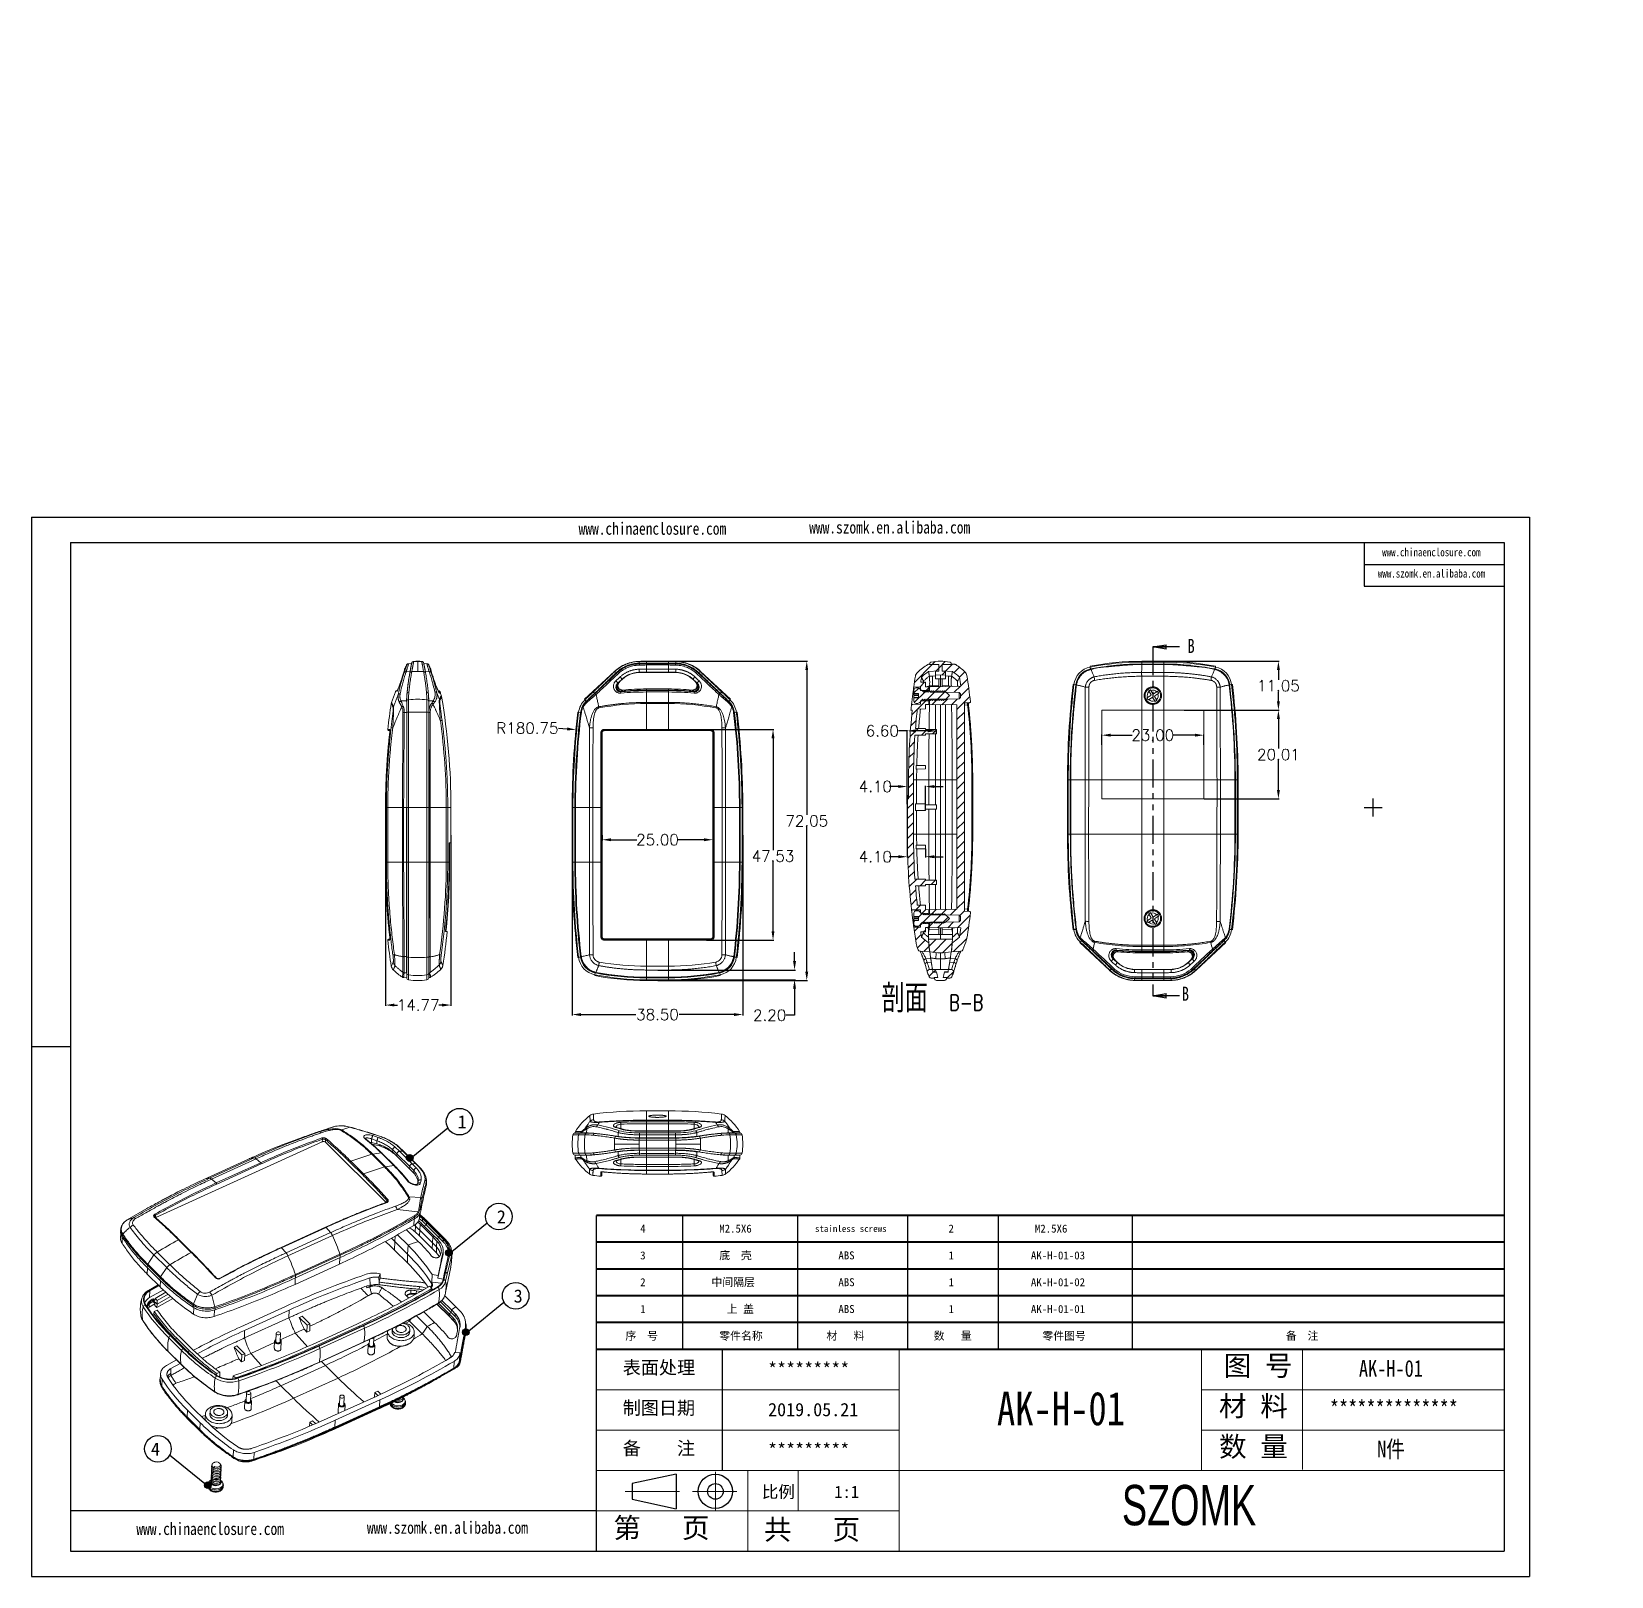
# Model space of a CAD drawing. Header units: inches. Extents: x 1127 to 2406, y 573 to 922.
# Drawn here: x 1127.1 to 1483.6, y 573 to 921.6 of the extents above; entities that cross this region are included whole.
import ezdxf

# ---------------------------------------------------------------- set-up
doc = ezdxf.new("R2010")
doc.units = ezdxf.units.IN
doc.linetypes.add('CENTER2', pattern=[28.575, 19.05, -3.175, 3.175, -3.175])
doc.linetypes.add('PHANTOM', pattern=[12.7, 6.35, -1.27, 1.27, -1.27, 1.27, -1.27])
doc.layers.add('文字', color=81, linetype='Continuous')
for name, color, linetype, lineweight in [('粗实线', 7, 'Continuous', 30), ('细实线', 3, 'Continuous', 9), ('细点划线', 2, 'CENTER2', 9)]:
    doc.layers.add(name, color=color, linetype=linetype, lineweight=lineweight)
doc.styles.add('SLDTEXTSTYLE0', font='TXT', dxfattribs={"width": 0.75})
doc.styles.add('SLDTEXTSTYLE1', font='TXT', dxfattribs={"width": 0.75, "bigfont": 'bigfont'})
doc.styles.add('SLDTEXTSTYLE3', font='TXT', dxfattribs={"width": 0.75, "bigfont": 'bigfont'})
doc.styles.get("Standard").update_dxf_attribs({"font": 'txt', "bigfont": 'gbcbig.shx'})
doc.styles.add('宋体', font='', dxfattribs={"width": 0.8, "height": 3.5})
doc.styles.add('长仿宋', font='', dxfattribs={"width": 0.7, "height": 4})
doc.styles.get('宋体').set_extended_font_data('SimSun')
doc.styles.get('长仿宋').set_extended_font_data('SimSun')
doc.dimstyles.new('2.5', dxfattribs={"dimtxt": 2.5, "dimasz": 2, "dimexe": 0.18, "dimexo": 0.0625, "dimgap": 0.09, "dimtad": 0, "dimtih": 1, "dimtoh": 1, "dimzin": 0, "dimdsep": 46, "dimtxsty": 'Standard', "dimcen": 2, "dimadec": 0, "dimazin": 0, "dimtfac": 1, "dimtofl": 0, "dimtmove": 0, "dimatfit": 3, "dimfxl": 1, "dimtolj": 1, "dimtzin": 0, "dimarcsym": 0})
pattern_1 = [(45, (0, -6.05), (-1.122532, 1.122532), [])]

msp = doc.modelspace()

# ---------------------------------------------------------------- texts
at = {"color": 7, "linetype": 'Continuous', "char_height": 3.175, "attachment_point": 1, "style": 'SLDTEXTSTYLE0'}
for insert in [(1387.934, 784.521), (1386.64, 706.033)]:
    msp.add_mtext('B', dxfattribs=dict(at, insert=insert))
for s, insert, char_height, width, attachment_point in [('{\\fSimHei|b0|i0|c134|p49;1}', (1223.214, 677.013), 2.96954, 1687.73996, 1), ('{\\fSimHei|b0|i0|c0|p49;2}', (1232.074, 655.591), 2.96954, 1687.73996, 1), ('{\\fSimHei|b0|i0|c134|p49;4}', (1264.411, 652.347), 1.79657, 1021.08268, 1), ('{\\fSimHei|b0|i0|c0|p49;M2.5X6}', (1282.257, 652.347), 1.79657, 1021.08268, 1), ('{\\fSimHei|b0|i0|c134|p49;stainless screws}', (1303.857, 652.165), 1.48477, 843.86998, 1), ('{\\fSimHei|b0|i0|c0|p49;2}', (1333.986, 652.347), 1.79657, 1021.08268, 1), ('{\\fSimHei|b0|i0|c0|p49;M2.5X6}', (1353.491, 652.347), 1.79657, 1021.08268, 1), ('{\\fSimHei|b0|i0|c134|p49;3}', (1264.411, 646.297), 1.79657, 1021.08268, 1), ('{\\fSimHei|b0|i0|c134|p49;底  壳}', (1282.257, 646.297), 1.79657, 1021.08268, 1), ('{\\fSimHei|b0|i0|c134|p49;ABS}', (1309.142, 646.297), 1.79657, 1021.08268, 1), ('{\\fSimHei|b0|i0|c134|p49;1}', (1333.986, 646.297), 1.79657, 1021.08268, 1), ('{\\fSimHei|b0|i0|c134|p49;AK-H-\\fSimHei|b0|i0|c0|p49;01\\fSimHei|b0|i0|c134|p49;-03}', (1352.588, 646.297), 1.79657, 1021.08268, 1), ('{\\fSimHei|b0|i0|c134|p49;2}', (1264.411, 640.247), 1.79657, 1021.08268, 1), ('{\\fSimHei|b0|i0|c134|p49;中间隔层}', (1280.488, 640.247), 1.79657, 1021.08268, 1), ('{\\fSimHei|b0|i0|c134|p49;ABS}', (1309.142, 640.247), 1.79657, 1021.08268, 1), ('{\\fSimHei|b0|i0|c134|p49;1}', (1333.986, 640.247), 1.79657, 1021.08268, 1), ('{\\fSimHei|b0|i0|c134|p49;AK-H-\\fSimHei|b0|i0|c0|p49;01\\fSimHei|b0|i0|c134|p49;-02}', (1352.588, 640.247), 1.79657, 1021.08268, 1), ('{\\fSimHei|b0|i0|c0|p49;3}', (1235.872, 637.714), 2.96954, 1687.73996, 1), ('{\\fSimHei|b0|i0|c134|p49;1}', (1264.411, 634.197), 1.79657, 1021.08268, 1), ('{\\fSimHei|b0|i0|c134|p49;上 盖}', (1283.964, 634.197), 1.79657, 1021.08268, 1), ('{\\fSimHei|b0|i0|c134|p49;ABS}', (1309.142, 634.197), 1.79657, 1021.08268, 1), ('{\\fSimHei|b0|i0|c134|p49;1}', (1333.986, 634.197), 1.79657, 1021.08268, 1), ('{\\fSimHei|b0|i0|c134|p49;AK-H-\\fSimHei|b0|i0|c0|p49;01\\fSimHei|b0|i0|c134|p49;-01}', (1352.588, 634.197), 1.79657, 1021.08268, 1), ('{\\fSimHei|b0|i0|c134|p49;序  号}', (1261.082, 628.147), 1.79657, 1021.08268, 1), ('{\\fSimHei|b0|i0|c134|p49;零件名称}', (1282.257, 628.147), 1.79657, 1021.08268, 1), ('{\\fSimHei|b0|i0|c134|p49;材   料}', (1306.457, 628.147), 1.79657, 1021.08268, 1), ('{\\fSimHei|b0|i0|c134|p49;数   量}', (1330.657, 628.147), 1.79657, 1021.08268, 1), ('{\\fSimHei|b0|i0|c134|p49;零件图号}', (1355.188, 628.147), 1.79657, 1021.08268, 1), ('{\\fSimHei|b0|i0|c134|p49;备  注}', (1410.133, 628.147), 1.79657, 1021.08268, 1), ('{\\fSimHei|b0|i0|c134|p49;表面处理}', (1260.474, 621.588), 2.99429, 1701.80446, 1), ('{\\fSimHei|b0|i0|c134|p49;*********}', (1293.269, 621.203), 2.99429, 1701.80446, 1), ('{\\fSimHei|b0|i0|c134|p49;制图日期}', (1260.474, 612.483), 2.99429, 1701.80446, 1), ('{\\fSimHei|b0|i0|c134|p49;2019.\\fSimHei|b0|i0|c0|p49;0\\fSimHei|b0|i0|c134|p49;5.21}', (1293.269, 612.098), 2.99429, 1701.80446, 1), ('{\\fSimHei|b0|i0|c0|p49;4}', (1156.025, 603.176), 2.96954, 1687.73996, 3), ('{\\fSimHei|b0|i0|c134|p49;备    注}', (1260.474, 603.378), 2.99429, 1701.80446, 1), ('{\\fSimHei|b0|i0|c134|p49;*********}', (1293.269, 602.993), 2.99429, 1701.80446, 1)]:
    msp.add_mtext(s, dxfattribs=dict(insert=insert, char_height=char_height, width=width, attachment_point=attachment_point))
at = {"layer": '文字', "color": 0, "attachment_point": 1, "style": '宋体'}
for s, insert, char_height, width in [('www.chinaenclosure.com', (1250.515, 810.812), 2.78204, 48.8778), ('www.szomk.en.alibaba.com', (1302.551, 811.088), 2.78204, 48.8778), ('www.chinaenclosure.com', (1431.854, 805.018), 1.85469, 32.5852), ('www.szomk.en.alibaba.com', (1430.884, 800.215), 1.85469, 32.5852), ('{\\H1.111x;AK-H-01}', (1426.61, 621.793), 3.41432, 39.47341), ('AK-H-01', (1344.924, 614.652), 7.5874, 97.00199), ('{\\H1.111x;**************}', (1420.042, 612.688), 3.41432, 39.47341), ('{\\H1.111x;N件}', (1430.74, 603.584), 3.41432, 39.47341), ('www.chinaenclosure.com', (1150.71, 585.088), 2.78204, 48.8778), ('www.szomk.en.alibaba.com', (1202.746, 585.363), 2.78204, 48.8778)]:
    msp.add_mtext(s, dxfattribs=dict(at, insert=insert, char_height=char_height, width=width))
at = {"layer": '粗实线', "insert": (1373.121, 593.597), "char_height": 9.10486, "width": 102.10202, "attachment_point": 1, "style": '长仿宋'}
msp.add_mtext('{\\fSTXinwei|b0|i0|c134|p2;SZOMK}', dxfattribs=at)
at = {"layer": '细实线', "color": 7, "attachment_point": 1}
for s, insert, char_height, width in [('{\\fSimSun|b0|i0|c134|p54;图 号}', (1396.115, 622.789), 4.55243, 22.76216), ('{\\fSimSun|b0|i0|c134|p54;材 料   }', (1395.035, 613.685), 4.55243, 22.76216), ('{\\fSimSun|b0|i0|c134|p54;数 量}', (1395.057, 604.535), 4.55243, 20.56846), ('{\\fSimSun|b0|i0|c134|p54;比例}', (1291.865, 593.409), 2.73146, 11.99025), ('{\\fSimSun|b0|i0|c134|p54;1:1}', (1308.226, 593.409), 2.73146, 11.99025), ('{\\fSimSun|b0|i0|c134|p54;第   页}', (1258.366, 586.187), 4.55243, 34.14323), ('{\\fSimSun|b0|i0|c134|p54; 共   页}', (1289.236, 585.8), 4.55243, 34.14323)]:
    msp.add_mtext(s, dxfattribs=dict(at, insert=insert, char_height=char_height, width=width))

# ---------------------------------------------------------------- blocks, each defined once
blk = doc.blocks.new('_CLOSED')
at = {"color": 0, "linetype": 'ByBlock', "lineweight": -2}
for p, q in [((-1, 0.166667), (0, 0)), ((-1, 0.166667), (-1, -0.166667)), ((0, 0), (-1, -0.166667)), ((0, 0), (-1, 0))]:
    blk.add_line(p, q, dxfattribs=at)
blk = doc.blocks.new('SW_NOTE_3')
at = {"color": 0, "linetype": 'Continuous', "lineweight": 0, "attachment_point": 2}
for s, insert, char_height, style in [('剖面', (8.33, 8.19), 6.35, 'SLDTEXTSTYLE1'), ('B-B', (22.23, 5.8), 3.5, 'SLDTEXTSTYLE3')]:
    blk.add_mtext(s, dxfattribs=dict(at, insert=insert, char_height=char_height, style=style))
blk = doc.blocks.new('*D115')
at = {"color": 0, "lineweight": -2}
for p, q in [((1206.93, 740.26), (1206.93, 701.71)), ((1221.7, 740.26), (1221.7, 701.71)), ((1208.93, 701.89), (1209.64, 701.89)), ((1219.7, 701.89), (1218.99, 701.89))]:
    blk.add_line(p, q, dxfattribs=at)
at = {"color": 0}
for points in [[(1208.93, 702.22), (1208.93, 701.56), (1206.93, 701.89)], [(1219.7, 702.22), (1219.7, 701.56), (1221.7, 701.89)]]:
    blk.add_solid(points, dxfattribs=at)
at = {"layer": 'Defpoints', "color": 0}
for p in [(1206.93, 740.32), (1221.7, 740.32), (1221.7, 701.89)]:
    blk.add_point(p, dxfattribs=at)
at = {"color": 0, "insert": (1214.31, 701.89), "char_height": 2.5, "attachment_point": 5}
blk.add_mtext('\\A1;14.77', dxfattribs=at)
blk = doc.blocks.new('*D116')
at = {"color": 0, "lineweight": -2}
for p, q in [((1249.07, 740.26), (1249.07, 699.57)), ((1287.57, 740.26), (1287.57, 699.57)), ((1251.07, 699.75), (1263.43, 699.75)), ((1285.57, 699.75), (1273.2, 699.75))]:
    blk.add_line(p, q, dxfattribs=at)
at = {"color": 0}
for points in [[(1251.07, 700.08), (1251.07, 699.41), (1249.07, 699.75)], [(1285.57, 700.08), (1285.57, 699.41), (1287.57, 699.75)]]:
    blk.add_solid(points, dxfattribs=at)
at = {"layer": 'Defpoints', "color": 0}
for p in [(1249.07, 740.32), (1287.57, 740.32), (1287.57, 699.75)]:
    blk.add_point(p, dxfattribs=at)
at = {"color": 0, "insert": (1268.32, 699.75), "char_height": 2.5, "attachment_point": 5}
blk.add_mtext('\\A1;38.50', dxfattribs=at)
blk = doc.blocks.new('*D117')
at = {"color": 0, "lineweight": -2}
for p, q in [((1268.38, 779.47), (1302.18, 779.47)), ((1302, 777.47), (1302, 744.79)), ((1302, 709.42), (1302, 742.11)), ((1268.38, 707.42), (1302.18, 707.42))]:
    blk.add_line(p, q, dxfattribs=at)
at = {"color": 0}
for points in [[(1301.67, 777.47), (1302.33, 777.47), (1302, 779.47)], [(1301.67, 709.42), (1302.33, 709.42), (1302, 707.42)]]:
    blk.add_solid(points, dxfattribs=at)
at = {"layer": 'Defpoints', "color": 0}
for p in [(1268.32, 779.47), (1302, 779.47), (1268.32, 707.42)]:
    blk.add_point(p, dxfattribs=at)
at = {"color": 0, "insert": (1302, 743.45), "char_height": 2.5, "attachment_point": 5}
blk.add_mtext('\\A1;72.05', dxfattribs=at)
blk = doc.blocks.new('*D118')
at = {"color": 0, "lineweight": -2}
for p, q in [((1255.82, 740.26), (1255.82, 739.02)), ((1257.82, 739.2), (1263.64, 739.2)), ((1278.82, 739.2), (1272.99, 739.2)), ((1280.82, 740.26), (1280.82, 739.02))]:
    blk.add_line(p, q, dxfattribs=at)
at = {"color": 0}
for points in [[(1257.82, 739.53), (1257.82, 738.86), (1255.82, 739.2)], [(1278.82, 739.53), (1278.82, 738.86), (1280.82, 739.2)]]:
    blk.add_solid(points, dxfattribs=at)
at = {"layer": 'Defpoints', "color": 0}
for p in [(1255.82, 740.32), (1280.82, 740.32), (1280.82, 739.2)]:
    blk.add_point(p, dxfattribs=at)
at = {"color": 0, "insert": (1268.32, 739.2), "char_height": 2.5, "attachment_point": 5}
blk.add_mtext('\\A1;25.00', dxfattribs=at)
blk = doc.blocks.new('*D119')
at = {"color": 0, "lineweight": -2}
for p, q in [((1278.71, 764.09), (1294.57, 764.09)), ((1294.39, 762.09), (1294.39, 736.83)), ((1294.39, 718.56), (1294.39, 734.15)), ((1279.36, 716.56), (1294.57, 716.56))]:
    blk.add_line(p, q, dxfattribs=at)
at = {"color": 0}
for points in [[(1294.05, 762.09), (1294.72, 762.09), (1294.39, 764.09)], [(1294.05, 718.56), (1294.72, 718.56), (1294.39, 716.56)]]:
    blk.add_solid(points, dxfattribs=at)
at = {"layer": 'Defpoints', "color": 0}
for p in [(1278.65, 764.09), (1294.39, 764.09), (1279.29, 716.56)]:
    blk.add_point(p, dxfattribs=at)
at = {"color": 0, "insert": (1294.39, 735.49), "char_height": 2.5, "attachment_point": 5}
blk.add_mtext('\\A1;47.53', dxfattribs=at)
blk = doc.blocks.new('*D120')
at = {"color": 0, "lineweight": -2}
for p, q in [((1245.94, 764.41), (1247.93, 764.21)), ((1427.82, 746.47), (1431.82, 746.47)), ((1429.82, 744.47), (1429.82, 748.47))]:
    blk.add_line(p, q, dxfattribs=at)
at = {"color": 0}
blk.add_solid([(1247.96, 764.54), (1247.9, 763.88), (1249.92, 764.02)], dxfattribs=at)
at = {"layer": 'Defpoints', "color": 0}
for p in [(1249.92, 764.02), (1429.82, 746.47)]:
    blk.add_point(p, dxfattribs=at)
at = {"color": 0, "insert": (1238.97, 764.41), "char_height": 2.5, "attachment_point": 5}
blk.add_mtext('\\A1;R180.75', dxfattribs=at)
blk = doc.blocks.new('*D121')
at = {"color": 0, "lineweight": -2}
for p, q in [((1299.25, 711.8), (1299.25, 713.8)), ((1268.38, 709.8), (1299.43, 709.8)), ((1268.38, 707.59), (1299.43, 707.59)), ((1299.25, 705.59), (1299.25, 699.6)), ((1299.25, 699.6), (1297.25, 699.6))]:
    blk.add_line(p, q, dxfattribs=at)
at = {"color": 0}
for points in [[(1298.91, 711.8), (1299.58, 711.8), (1299.25, 709.8)], [(1298.91, 705.59), (1299.58, 705.59), (1299.25, 707.59)]]:
    blk.add_solid(points, dxfattribs=at)
at = {"layer": 'Defpoints', "color": 0}
for p in [(1268.32, 709.8), (1299.25, 709.8), (1268.32, 707.59)]:
    blk.add_point(p, dxfattribs=at)
at = {"color": 0, "insert": (1293.62, 699.6), "char_height": 2.5, "attachment_point": 5}
blk.add_mtext('\\A1;2.20', dxfattribs=at)
blk = doc.blocks.new('*D122')
at = {"color": 0, "lineweight": -2}
for p, q in [((1324.68, 763.77), (1322.68, 763.77)), ((1324.68, 748.47), (1324.68, 763.95)), ((1329.28, 763.77), (1326.68, 763.77)), ((1331.28, 763.13), (1331.28, 763.95))]:
    blk.add_line(p, q, dxfattribs=at)
at = {"color": 0}
for points in [[(1326.68, 764.1), (1326.68, 763.44), (1324.68, 763.77)], [(1329.28, 764.1), (1329.28, 763.44), (1331.28, 763.77)]]:
    blk.add_solid(points, dxfattribs=at)
at = {"layer": 'Defpoints', "color": 0}
for p in [(1324.68, 763.77), (1331.28, 763.07), (1324.68, 748.41)]:
    blk.add_point(p, dxfattribs=at)
at = {"color": 0, "insert": (1319.05, 763.77), "char_height": 2.5, "attachment_point": 5}
blk.add_mtext('\\A1;6.60', dxfattribs=at)
blk = doc.blocks.new('*D123')
at = {"color": 0, "lineweight": -2}
for p, q in [((1322.68, 751.21), (1320.68, 751.21)), ((1324.68, 747.21), (1324.68, 751.39)), ((1328.78, 745.88), (1328.78, 751.39)), ((1330.78, 751.21), (1332.78, 751.21))]:
    blk.add_line(p, q, dxfattribs=at)
at = {"color": 0}
for points in [[(1322.68, 751.54), (1322.68, 750.87), (1324.68, 751.21)], [(1330.78, 751.54), (1330.78, 750.87), (1328.78, 751.21)]]:
    blk.add_solid(points, dxfattribs=at)
at = {"layer": 'Defpoints', "color": 0}
for p in [(1324.68, 751.21), (1324.68, 747.15), (1328.78, 745.82)]:
    blk.add_point(p, dxfattribs=at)
at = {"color": 0, "insert": (1317.47, 751.21), "char_height": 2.5, "attachment_point": 5}
blk.add_mtext('\\A1;4.10', dxfattribs=at)
blk = doc.blocks.new('*D124')
at = {"color": 0, "lineweight": -2}
for p, q in [((1324.68, 749.24), (1324.68, 735.19)), ((1322.68, 735.37), (1320.68, 735.37)), ((1328.78, 737.11), (1328.78, 735.19)), ((1330.78, 735.37), (1332.78, 735.37))]:
    blk.add_line(p, q, dxfattribs=at)
at = {"color": 0}
for points in [[(1322.68, 735.7), (1322.68, 735.03), (1324.68, 735.37)], [(1330.78, 735.7), (1330.78, 735.03), (1328.78, 735.37)]]:
    blk.add_solid(points, dxfattribs=at)
at = {"layer": 'Defpoints', "color": 0}
for p in [(1324.68, 749.3), (1324.68, 735.37), (1328.78, 737.17)]:
    blk.add_point(p, dxfattribs=at)
at = {"color": 0, "insert": (1317.47, 735.37), "char_height": 2.5, "attachment_point": 5}
blk.add_mtext('\\A1;4.10', dxfattribs=at)
blk = doc.blocks.new('*D125')
at = {"color": 0, "lineweight": -2}
for p, q in [((1368.59, 760.63), (1368.59, 762.97)), ((1391.59, 760.63), (1391.59, 762.97)), ((1370.59, 762.79), (1375.42, 762.79)), ((1389.59, 762.79), (1384.77, 762.79))]:
    blk.add_line(p, q, dxfattribs=at)
at = {"color": 0}
for points in [[(1370.59, 763.13), (1370.59, 762.46), (1368.59, 762.79)], [(1389.59, 763.13), (1389.59, 762.46), (1391.59, 762.79)]]:
    blk.add_solid(points, dxfattribs=at)
at = {"layer": 'Defpoints', "color": 0}
for p in [(1368.59, 760.57), (1391.59, 762.79), (1391.59, 760.57)]:
    blk.add_point(p, dxfattribs=at)
at = {"color": 0, "insert": (1380.09, 762.79), "char_height": 2.5, "attachment_point": 5}
blk.add_mtext('\\A1;23.00', dxfattribs=at)
blk = doc.blocks.new('*D126')
at = {"color": 0, "lineweight": -2}
for p, q in [((1391.66, 768.42), (1408.62, 768.42)), ((1408.44, 766.42), (1408.44, 759.75)), ((1408.44, 750.41), (1408.44, 757.07)), ((1391.67, 748.41), (1408.62, 748.41))]:
    blk.add_line(p, q, dxfattribs=at)
at = {"color": 0}
for points in [[(1408.11, 766.42), (1408.78, 766.42), (1408.44, 768.42)], [(1408.11, 750.41), (1408.78, 750.41), (1408.44, 748.41)]]:
    blk.add_solid(points, dxfattribs=at)
at = {"layer": 'Defpoints', "color": 0}
for p in [(1391.59, 768.42), (1408.44, 768.42), (1391.6, 748.41)]:
    blk.add_point(p, dxfattribs=at)
at = {"color": 0, "insert": (1408.44, 758.41), "char_height": 2.5, "attachment_point": 5}
blk.add_mtext('\\A1;20.01', dxfattribs=at)
blk = doc.blocks.new('*D127')
at = {"color": 0, "lineweight": -2}
for p, q in [((1380.16, 779.47), (1408.62, 779.47)), ((1408.44, 777.47), (1408.44, 775.29)), ((1408.44, 770.42), (1408.44, 772.61)), ((1387.16, 768.42), (1408.62, 768.42))]:
    blk.add_line(p, q, dxfattribs=at)
at = {"color": 0}
for points in [[(1408.11, 777.47), (1408.78, 777.47), (1408.44, 779.47)], [(1408.11, 770.42), (1408.78, 770.42), (1408.44, 768.42)]]:
    blk.add_solid(points, dxfattribs=at)
at = {"layer": 'Defpoints', "color": 0}
for p in [(1380.09, 779.47), (1408.44, 779.47), (1387.09, 768.42)]:
    blk.add_point(p, dxfattribs=at)
at = {"color": 0, "insert": (1408.44, 773.95), "char_height": 2.5, "attachment_point": 5}
blk.add_mtext('\\A1;11.05', dxfattribs=at)

# ---------------------------------------------------------------- dimensions: what is measured, and where the dimension line sits
for base, p1, p2, picture, middle in [((1302.001, 779.47), (1268.315, 707.42), (1268.315, 779.47), '*D117', (1302.001, 743.445)), ((1408.443, 779.47), (1387.093, 768.42), (1380.093, 779.47), '*D127', (1408.443, 773.945)), ((1408.443, 768.42), (1391.604, 748.41), (1391.593, 768.42), '*D126', (1408.443, 758.415))]:
    dim = msp.add_linear_dim(base=base, p1=p1, p2=p2, angle=90, dimstyle='2.5')
    dim.commit()
    dim.dimension.update_dxf_attribs({"geometry": picture, "text_midpoint": middle})
dim = msp.add_radius_dim(center=(1429.815, 746.47), mpoint=(1249.919, 764.018), dimstyle='2.5')
dim.commit()
dim.dimension.update_dxf_attribs({"geometry": '*D120', "text_midpoint": (1238.973, 764.406)})
for base, p1, p2, picture, middle in [((1294.387, 764.087), (1279.294, 716.556), (1278.652, 764.087), '*D119', (1294.387, 735.492)), ((1299.248, 709.799), (1268.315, 707.595), (1268.315, 709.799), '*D121', (1293.616, 699.598))]:
    dim = msp.add_linear_dim(base=base, p1=p1, p2=p2, angle=90, dimstyle='2.5')
    dim.commit()
    dim.dimension.update_dxf_attribs({"geometry": picture, "text_midpoint": middle, "dimtype": 160})
for base, p1, p2, picture, middle in [((1324.685, 763.772), (1331.285, 763.07), (1324.685, 748.41), '*D122', (1319.053, 763.772)), ((1391.593, 762.793), (1368.593, 760.57), (1391.593, 760.57), '*D125', (1380.093, 762.793)), ((1324.685, 751.207), (1328.785, 745.82), (1324.685, 747.149), '*D123', (1317.47, 751.207)), ((1324.685, 735.367), (1328.785, 737.17), (1324.685, 749.299), '*D124', (1317.47, 735.367)), ((1221.699, 701.89), (1206.929, 740.32), (1221.699, 740.32), '*D115', (1214.314, 701.89)), ((1287.565, 699.748), (1249.065, 740.32), (1287.565, 740.32), '*D116', (1268.315, 699.748)), ((1280.815, 739.196), (1255.815, 740.32), (1280.815, 740.32), '*D118', (1268.315, 739.196))]:
    dim = msp.add_linear_dim(base=base, p1=p1, p2=p2, dimstyle='2.5')
    dim.commit()
    dim.dimension.update_dxf_attribs({"geometry": picture, "text_midpoint": middle})

# ---------------------------------------------------------------- hatches: boundary and pattern name
at = {"linetype": 'Continuous', "lineweight": 0}
h = msp.add_hatch(dxfattribs=at)
h.set_pattern_fill('ANSI31', style=0)
h.set_pattern_definition([(45, (892.935, 269.7996), (-2.245064, 2.245064), [])])
h.paths.add_polyline_path([(1483.59, 919.369), (1483.59, 921.569), (1482.09, 921.569), (1482.09, 919.369)], flags=0)
h = msp.add_hatch(dxfattribs=at)
h.set_pattern_fill('ANSI31', color=4, scale=0.5, style=0)
h.set_pattern_definition(pattern_1)
edge = h.paths.add_edge_path(flags=0)
edge.add_arc((1474.685, 752.72), 148.6, 171.02581, 171.47351, ccw=False)
edge.add_spline(control_points=[(1327.904, 775.9), (1328.161, 776.139), (1328.674, 776.582), (1329.218, 776.986), (1329.486, 777.17)], knot_values=[0.1163025, 0.1163025, 0.1163025, 0.1163025, 0.5142247, 0.8836705, 0.8836705, 0.8836705, 0.8836705], weights=[1, 1, 1, 1, 1], degree=3, periodic=0)
edge.add_line((1329.486, 777.17), (1331.785, 777.291))
edge.add_line((1331.785, 777.291), (1331.785, 778.72))
edge.add_line((1331.785, 778.72), (1329.683, 778.72))
edge.add_line((1329.683, 778.72), (1329.683, 778.833))
edge.add_line((1329.683, 778.833), (1329.591, 778.828))
edge.add_arc((1329.617, 778.329), 0.5, 92.99997, 121.56149)
edge.add_spline(control_points=[(1329.355, 778.755), (1329.347, 778.75), (1328.982, 778.525), (1328.279, 778.05), (1327.509, 777.431), (1327.086, 777.051), (1326.978, 776.95)], knot_values=[0.0853661, 0.0853661, 0.0853661, 0.0853661, 0.0932866, 0.4419052, 0.7911591, 0.9146097, 0.9146097, 0.9146097, 0.9146097], weights=[1, 1, 1, 1, 1, 1, 1], degree=3, periodic=0)
edge.add_arc((1327.997, 775.85), 1.5, 132.83146, 171.03901)
edge.add_arc((1474.685, 752.72), 150, 171.03915, 171.96544)
edge.add_line((1326.157, 773.686), (1327.685, 773.659))
edge.add_line((1327.685, 773.659), (1327.685, 772.903))
edge.add_line((1327.685, 772.903), (1329.585, 772.87))
edge.add_line((1329.585, 772.87), (1329.585, 773.706))
edge.add_line((1329.585, 773.706), (1328.785, 773.72))
edge.add_line((1328.785, 773.72), (1328.785, 774.734))
edge.add_line((1328.785, 774.734), (1327.727, 774.752))
h = msp.add_hatch(dxfattribs=at)
h.set_pattern_fill('ANSI31', color=4, scale=0.5, style=0)
h.set_pattern_definition(pattern_1)
edge = h.paths.add_edge_path(flags=0)
edge.add_line((1333.285, 777.213), (1332.585, 777.25))
edge.add_line((1332.585, 777.25), (1332.585, 778.72))
edge.add_line((1332.585, 778.72), (1334.686, 778.72))
edge.add_arc((1284.713, 773.453), 50.25, 6.01689, 6.17288)
edge.add_arc((1334.175, 778.802), 0.5, 6.17288, 80.36356)
edge.add_arc((1332.185, 767.083), 12.387, 80.36356, 99.63644)
edge.add_arc((1330.195, 778.802), 0.5, 99.63644, 173.82712)
edge.add_arc((1379.657, 773.453), 50.25, 173.82712, 173.98311)
edge.add_line((1329.683, 778.72), (1331.785, 778.72))
edge.add_line((1331.785, 778.72), (1331.785, 777.25))
edge.add_line((1331.785, 777.25), (1331.085, 777.213))
edge.add_line((1331.085, 777.213), (1331.085, 776.375))
edge.add_line((1331.085, 776.375), (1332.185, 776.356))
edge.add_line((1332.185, 776.356), (1333.285, 776.375))
edge.add_line((1333.285, 776.375), (1333.285, 777.213))
h = msp.add_hatch(dxfattribs=at)
h.set_pattern_fill('ANSI31', color=4, scale=0.5, style=0)
h.set_pattern_definition(pattern_1)
edge = h.paths.add_edge_path(flags=0)
edge.add_line((1336.685, 772.156), (1336.685, 771.284))
edge.add_line((1336.685, 771.284), (1336.385, 770.978))
edge.add_line((1336.385, 770.978), (1329.987, 770.923))
edge.add_line((1329.987, 770.923), (1329.685, 770.62))
edge.add_line((1329.685, 770.62), (1329.685, 769.72))
edge.add_line((1329.685, 769.72), (1335.885, 769.612))
edge.add_line((1335.885, 769.612), (1335.885, 723.528))
edge.add_line((1335.885, 723.528), (1329.685, 723.42))
edge.add_line((1329.685, 723.42), (1329.685, 722.52))
edge.add_line((1329.685, 722.52), (1329.987, 722.217))
edge.add_line((1329.987, 722.217), (1336.385, 722.162))
edge.add_line((1336.385, 722.162), (1336.685, 721.856))
edge.add_line((1336.685, 721.856), (1336.685, 720.984))
edge.add_line((1336.685, 720.984), (1336.385, 720.678))
edge.add_line((1336.385, 720.678), (1329.987, 720.623))
edge.add_line((1329.987, 720.623), (1329.685, 720.32))
edge.add_line((1329.685, 720.32), (1329.685, 719.42))
edge.add_line((1329.685, 719.42), (1336.776, 719.296))
edge.add_arc((1189.685, 740.42), 148.6, 351.02609, 351.82761, ccw=False)
edge.add_spline(control_points=[(1336.466, 717.241), (1335.992, 716.799), (1335.445, 716.357), (1334.867, 715.958), (1334.822, 715.928)], knot_values=[0.027006, 0.027006, 0.027006, 0.027006, 0.9004209, 0.9729685, 0.9729685, 0.9729685, 0.9729685], weights=[1, 1, 1, 1, 1], degree=3, periodic=0)
edge.add_arc((1284.713, 719.687), 50.25, 353.40242, 355.70946, ccw=False)
edge.add_line((1334.63, 713.914), (1336.787, 714.027))
edge.add_arc((1336.76, 714.526), 0.5, 273, 339.43006)
edge.add_arc((1243.052, 749.693), 100.59, 339.43005, 340.85502)
edge.add_arc((1336.661, 717.195), 1.5, 340.85501, 351.02054)
edge.add_arc((1189.685, 740.42), 150.3, 351.02056, 353.26251)
edge.add_arc((1338.748, 722.81), 0.2, 353.26251, 447)
edge.add_line((1338.759, 723.01), (1337.585, 723.071))
edge.add_line((1337.585, 723.071), (1337.585, 770.069))
edge.add_line((1337.585, 770.069), (1338.759, 770.13))
edge.add_arc((1338.748, 770.33), 0.2, 273, 366.73749)
edge.add_arc((1189.685, 752.72), 150.3, 6.73749, 9.00035)
edge.add_arc((1336.653, 775.998), 1.5, 9.00037, 46.731)
edge.add_spline(control_points=[(1337.681, 777.091), (1337.05, 777.684), (1336.366, 778.228), (1335.641, 778.71), (1335.636, 778.713)], knot_values=[0.0219675, 0.0219675, 0.0219675, 0.0219675, 0.9720329, 0.9779938, 0.9779938, 0.9779938, 0.9779938], weights=[1, 1, 1, 1, 1], degree=3, periodic=0)
edge.add_arc((1335.36, 778.297), 0.5, 56.39191, 87)
edge.add_line((1335.386, 778.796), (1334.686, 778.833))
edge.add_line((1334.686, 778.833), (1334.686, 778.72))
edge.add_line((1334.686, 778.72), (1332.585, 778.72))
edge.add_line((1332.585, 778.72), (1332.585, 777.291))
edge.add_line((1332.585, 777.291), (1334.883, 777.17))
edge.add_spline(control_points=[(1334.883, 777.17), (1335.441, 776.786), (1335.97, 776.361), (1336.466, 775.899)], knot_values=[0.0279474, 0.0279474, 0.0279474, 0.0279474, 0.9720571, 0.9720571, 0.9720571, 0.9720571], weights=[1, 1, 1, 1], degree=3, periodic=0)
edge.add_arc((1189.685, 752.72), 148.6, 8.17239, 8.97391, ccw=False)
edge.add_line((1336.776, 773.844), (1329.685, 773.72))
edge.add_line((1329.685, 773.72), (1329.685, 772.82))
edge.add_line((1329.685, 772.82), (1329.987, 772.517))
edge.add_line((1329.987, 772.517), (1336.385, 772.462))
edge.add_line((1336.385, 772.462), (1336.685, 772.156))
h = msp.add_hatch(dxfattribs=at)
h.set_pattern_fill('ANSI31', color=4, scale=0.5, style=0)
h.set_pattern_definition(pattern_1)
edge = h.paths.add_edge_path(flags=0)
edge.add_line((1326.428, 762.82), (1328.785, 762.82))
edge.add_line((1328.785, 762.82), (1328.785, 763.07))
edge.add_line((1328.785, 763.07), (1331.285, 763.07))
edge.add_line((1331.285, 763.07), (1331.285, 764.07))
edge.add_line((1331.285, 764.07), (1328.785, 764.07))
edge.add_line((1328.785, 764.07), (1328.785, 764.32))
edge.add_line((1328.785, 764.32), (1326.538, 764.32))
edge.add_arc((1474.685, 752.72), 148.6, 173.83677, 175.52283, ccw=False)
edge.add_line((1326.944, 768.674), (1328.785, 768.706))
edge.add_line((1328.785, 768.706), (1328.785, 769.72))
edge.add_line((1328.785, 769.72), (1329.585, 769.734))
edge.add_line((1329.585, 769.734), (1329.585, 770.57))
edge.add_line((1329.585, 770.57), (1327.685, 770.537))
edge.add_line((1327.685, 770.537), (1327.685, 769.781))
edge.add_line((1327.685, 769.781), (1325.654, 769.746))
edge.add_arc((1474.685, 752.72), 150, 173.48264, 173.98801)
edge.add_line((1325.51, 768.431), (1325.81, 768.42))
edge.add_arc((1474.685, 752.72), 149.7, 173.97995, 180)
edge.add_line((1324.985, 752.72), (1324.985, 748.42))
edge.add_line((1324.985, 748.42), (1324.685, 748.41))
edge.add_line((1324.685, 748.41), (1324.685, 740.42))
edge.add_arc((1474.685, 740.42), 150, 180, 186.51736)
edge.add_line((1325.654, 723.394), (1327.685, 723.359))
edge.add_line((1327.685, 723.359), (1327.685, 722.603))
edge.add_line((1327.685, 722.603), (1329.585, 722.57))
edge.add_line((1329.585, 722.57), (1329.585, 723.406))
edge.add_line((1329.585, 723.406), (1328.785, 723.42))
edge.add_line((1328.785, 723.42), (1328.785, 724.434))
edge.add_line((1328.785, 724.434), (1326.944, 724.466))
edge.add_arc((1474.685, 740.42), 148.6, 184.47717, 186.16323, ccw=False)
edge.add_line((1326.538, 728.82), (1328.785, 728.82))
edge.add_line((1328.785, 728.82), (1328.785, 729.07))
edge.add_line((1328.785, 729.07), (1331.285, 729.07))
edge.add_line((1331.285, 729.07), (1331.285, 730.07))
edge.add_line((1331.285, 730.07), (1328.785, 730.07))
edge.add_line((1328.785, 730.07), (1328.785, 730.32))
edge.add_line((1328.785, 730.32), (1326.428, 730.32))
edge.add_arc((1474.685, 740.42), 148.6, 180, 183.89727, ccw=False)
edge.add_line((1326.085, 740.42), (1326.085, 752.72))
edge.add_arc((1474.685, 752.72), 148.6, 176.10273, 180, ccw=False)
h = msp.add_hatch(dxfattribs=at)
h.set_pattern_fill('ANSI31', color=4, scale=0.5, style=0)
h.set_pattern_definition(pattern_1)
edge = h.paths.add_edge_path(flags=0)
edge.add_line((1327.185, 772.198), (1327.185, 771.243))
edge.add_line((1327.185, 771.243), (1326.185, 771.243))
edge.add_line((1326.185, 771.243), (1326.185, 770.47))
edge.add_arc((1326.685, 770.47), 0.5, 180, 270)
edge.add_line((1326.685, 769.97), (1327.085, 769.97))
edge.add_arc((1327.085, 770.47), 0.5, 270, 306.8699)
edge.add_line((1327.385, 770.07), (1327.731, 770.416))
edge.add_line((1327.731, 770.416), (1327.691, 770.416))
edge.add_line((1327.691, 770.416), (1327.892, 770.634))
edge.add_line((1327.892, 770.634), (1328.142, 770.907))
edge.add_line((1328.142, 770.907), (1328.392, 770.634))
edge.add_line((1328.392, 770.634), (1328.642, 770.907))
edge.add_line((1328.642, 770.907), (1328.892, 770.634))
edge.add_line((1328.892, 770.634), (1329.142, 770.907))
edge.add_line((1329.142, 770.907), (1329.392, 770.634))
edge.add_line((1329.392, 770.634), (1329.642, 770.907))
edge.add_line((1329.642, 770.907), (1329.892, 770.634))
edge.add_line((1329.892, 770.634), (1330.142, 770.907))
edge.add_line((1330.142, 770.907), (1330.392, 770.634))
edge.add_line((1330.392, 770.634), (1330.642, 770.907))
edge.add_line((1330.642, 770.907), (1330.892, 770.634))
edge.add_line((1330.892, 770.634), (1331.142, 770.907))
edge.add_line((1331.142, 770.907), (1331.392, 770.634))
edge.add_line((1331.392, 770.634), (1331.642, 770.907))
edge.add_line((1331.642, 770.907), (1331.892, 770.634))
edge.add_line((1331.892, 770.634), (1332.142, 770.907))
edge.add_line((1332.142, 770.907), (1332.392, 770.634))
edge.add_line((1332.392, 770.634), (1332.642, 770.907))
edge.add_line((1332.642, 770.907), (1332.892, 770.634))
edge.add_line((1332.892, 770.634), (1333.142, 770.907))
edge.add_line((1333.142, 770.907), (1333.252, 770.787))
edge.add_line((1333.252, 770.787), (1334.185, 771.72))
edge.add_line((1334.185, 771.72), (1333.121, 772.784))
edge.add_line((1333.121, 772.784), (1332.892, 772.533))
edge.add_line((1332.892, 772.533), (1332.642, 772.806))
edge.add_line((1332.642, 772.806), (1332.392, 772.533))
edge.add_line((1332.392, 772.533), (1332.142, 772.806))
edge.add_line((1332.142, 772.806), (1331.892, 772.533))
edge.add_line((1331.892, 772.533), (1331.642, 772.806))
edge.add_line((1331.642, 772.806), (1331.392, 772.533))
edge.add_line((1331.392, 772.533), (1331.142, 772.806))
edge.add_line((1331.142, 772.806), (1330.892, 772.533))
edge.add_line((1330.892, 772.533), (1330.642, 772.806))
edge.add_line((1330.642, 772.806), (1330.392, 772.533))
edge.add_line((1330.392, 772.533), (1330.142, 772.806))
edge.add_line((1330.142, 772.806), (1329.892, 772.533))
edge.add_line((1329.892, 772.533), (1329.642, 772.806))
edge.add_line((1329.642, 772.806), (1329.392, 772.533))
edge.add_line((1329.392, 772.533), (1329.142, 772.806))
edge.add_line((1329.142, 772.806), (1328.892, 772.533))
edge.add_line((1328.892, 772.533), (1328.642, 772.806))
edge.add_line((1328.642, 772.806), (1328.392, 772.533))
edge.add_line((1328.392, 772.533), (1328.142, 772.806))
edge.add_line((1328.142, 772.806), (1328.083, 772.87))
edge.add_line((1328.083, 772.87), (1327.885, 772.87))
edge.add_line((1327.885, 772.87), (1327.385, 773.37))
edge.add_arc((1327.085, 772.97), 0.5, 53.1301, 90)
edge.add_line((1327.085, 773.47), (1326.685, 773.47))
edge.add_arc((1326.685, 772.97), 0.5, 90, 180)
edge.add_line((1326.185, 772.97), (1326.185, 772.198))
edge.add_line((1326.185, 772.198), (1327.185, 772.198))
h = msp.add_hatch(dxfattribs=at)
h.set_pattern_fill('ANSI31', color=4, scale=0.5, style=0)
h.set_pattern_definition(pattern_1)
edge = h.paths.add_edge_path(flags=0)
edge.add_spline(control_points=[(1329.547, 715.928), (1329.503, 715.958), (1328.925, 716.357), (1328.378, 716.799), (1327.904, 717.241)], knot_values=[0.1130524, 0.1130524, 0.1130524, 0.1130524, 0.172416, 0.8870962, 0.8870962, 0.8870962, 0.8870962], weights=[1, 1, 1, 1, 1], degree=3, periodic=0)
edge.add_arc((1474.685, 740.42), 148.6, 188.52649, 188.97391, ccw=False)
edge.add_line((1327.727, 718.388), (1328.785, 718.406))
edge.add_line((1328.785, 718.406), (1328.785, 719.42))
edge.add_line((1328.785, 719.42), (1329.585, 719.434))
edge.add_line((1329.585, 719.434), (1329.585, 720.27))
edge.add_line((1329.585, 720.27), (1327.685, 720.237))
edge.add_line((1327.685, 720.237), (1327.685, 719.481))
edge.add_line((1327.685, 719.481), (1326.157, 719.454))
edge.add_arc((1474.685, 740.42), 150, 188.03456, 189.61362)
edge.add_arc((1328.27, 715.62), 1.5, 189.61368, 200.11226)
edge.add_arc((1421.318, 749.693), 100.59, 200.11204, 200.56996)
edge.add_arc((1327.609, 714.526), 0.5, 200.56987, 266.99999)
edge.add_line((1327.583, 714.027), (1329.739, 713.914))
edge.add_arc((1379.657, 719.687), 50.25, 184.29054, 186.59758, ccw=False)
h = msp.add_hatch(dxfattribs=at)
h.set_pattern_fill('ANSI31', color=4, scale=0.5, style=0)
h.set_pattern_definition(pattern_1)
edge = h.paths.add_edge_path(flags=0)
edge.add_line((1327.185, 721.898), (1327.185, 720.943))
edge.add_line((1327.185, 720.943), (1326.185, 720.943))
edge.add_line((1326.185, 720.943), (1326.185, 720.17))
edge.add_arc((1326.685, 720.17), 0.5, 180, 270)
edge.add_line((1326.685, 719.67), (1327.085, 719.67))
edge.add_arc((1327.085, 720.17), 0.5, 270, 306.8699)
edge.add_line((1327.385, 719.77), (1327.731, 720.116))
edge.add_line((1327.731, 720.116), (1327.691, 720.116))
edge.add_line((1327.691, 720.116), (1327.892, 720.334))
edge.add_line((1327.892, 720.334), (1328.142, 720.607))
edge.add_line((1328.142, 720.607), (1328.392, 720.334))
edge.add_line((1328.392, 720.334), (1328.642, 720.607))
edge.add_line((1328.642, 720.607), (1328.892, 720.334))
edge.add_line((1328.892, 720.334), (1329.142, 720.607))
edge.add_line((1329.142, 720.607), (1329.392, 720.334))
edge.add_line((1329.392, 720.334), (1329.642, 720.607))
edge.add_line((1329.642, 720.607), (1329.892, 720.334))
edge.add_line((1329.892, 720.334), (1330.142, 720.607))
edge.add_line((1330.142, 720.607), (1330.392, 720.334))
edge.add_line((1330.392, 720.334), (1330.642, 720.607))
edge.add_line((1330.642, 720.607), (1330.892, 720.334))
edge.add_line((1330.892, 720.334), (1331.142, 720.607))
edge.add_line((1331.142, 720.607), (1331.392, 720.334))
edge.add_line((1331.392, 720.334), (1331.642, 720.607))
edge.add_line((1331.642, 720.607), (1331.892, 720.334))
edge.add_line((1331.892, 720.334), (1332.142, 720.607))
edge.add_line((1332.142, 720.607), (1332.392, 720.334))
edge.add_line((1332.392, 720.334), (1332.642, 720.607))
edge.add_line((1332.642, 720.607), (1332.892, 720.334))
edge.add_line((1332.892, 720.334), (1333.142, 720.607))
edge.add_line((1333.142, 720.607), (1333.252, 720.487))
edge.add_line((1333.252, 720.487), (1334.185, 721.42))
edge.add_line((1334.185, 721.42), (1333.121, 722.484))
edge.add_line((1333.121, 722.484), (1332.892, 722.233))
edge.add_line((1332.892, 722.233), (1332.642, 722.506))
edge.add_line((1332.642, 722.506), (1332.392, 722.233))
edge.add_line((1332.392, 722.233), (1332.142, 722.506))
edge.add_line((1332.142, 722.506), (1331.892, 722.233))
edge.add_line((1331.892, 722.233), (1331.642, 722.506))
edge.add_line((1331.642, 722.506), (1331.392, 722.233))
edge.add_line((1331.392, 722.233), (1331.142, 722.506))
edge.add_line((1331.142, 722.506), (1330.892, 722.233))
edge.add_line((1330.892, 722.233), (1330.642, 722.506))
edge.add_line((1330.642, 722.506), (1330.392, 722.233))
edge.add_line((1330.392, 722.233), (1330.142, 722.506))
edge.add_line((1330.142, 722.506), (1329.892, 722.233))
edge.add_line((1329.892, 722.233), (1329.642, 722.506))
edge.add_line((1329.642, 722.506), (1329.392, 722.233))
edge.add_line((1329.392, 722.233), (1329.142, 722.506))
edge.add_line((1329.142, 722.506), (1328.892, 722.233))
edge.add_line((1328.892, 722.233), (1328.642, 722.506))
edge.add_line((1328.642, 722.506), (1328.392, 722.233))
edge.add_line((1328.392, 722.233), (1328.142, 722.506))
edge.add_line((1328.142, 722.506), (1328.083, 722.57))
edge.add_line((1328.083, 722.57), (1327.885, 722.57))
edge.add_line((1327.885, 722.57), (1327.385, 723.07))
edge.add_arc((1327.085, 722.67), 0.5, 53.1301, 90)
edge.add_line((1327.085, 723.17), (1326.685, 723.17))
edge.add_arc((1326.685, 722.67), 0.5, 90, 180)
edge.add_line((1326.185, 722.67), (1326.185, 721.898))
edge.add_line((1326.185, 721.898), (1327.185, 721.898))
h = msp.add_hatch(dxfattribs=at)
h.set_pattern_fill('ANSI31', color=4, scale=0.5, style=0)
h.set_pattern_definition(pattern_1)
edge = h.paths.add_edge_path(flags=0)
edge.add_arc((1332.185, 726.057), 12.387, 258.61349, 281.38651)
edge.add_arc((1284.713, 719.687), 50.25, 353.40242, 356.63451)
edge.add_line((1334.876, 716.737), (1332.185, 716.784))
edge.add_line((1332.185, 716.784), (1329.493, 716.737))
edge.add_arc((1379.657, 719.687), 50.25, 183.36549, 186.59758)
at = {"linetype": 'Continuous', "lineweight": 15}
h = msp.add_hatch(dxfattribs=at)
h.set_pattern_fill('ANSI31', scale=0.5, style=0)
h.set_pattern_definition(pattern_1)
edge = h.paths.add_edge_path(flags=0)
edge.add_line((1330.365, 709.92), (1329.677, 709.884))
edge.add_arc((1329.703, 709.385), 0.5, 93, 203.74819)
edge.add_arc((1421.318, 749.693), 100.59, 203.74829, 204.32479)
edge.add_arc((1330.114, 708.465), 0.5, 204.32469, 267)
edge.add_line((1330.087, 707.966), (1330.794, 707.929))
edge.add_line((1330.794, 707.929), (1330.766, 708.08))
edge.add_line((1330.766, 708.08), (1331.588, 708.08))
edge.add_spline(control_points=[(1331.588, 708.08), (1331.588, 708.083), (1331.502, 708.435), (1331.406, 708.854), (1331.316, 709.271), (1331.302, 709.336)], knot_values=[0.2443068, 0.2443068, 0.2443068, 0.2443068, 0.2471853, 0.6764044, 0.7556931, 0.7556931, 0.7556931, 0.7556931], weights=[1, 1, 1, 1, 1, 1], degree=3, periodic=0)
edge.add_line((1331.302, 709.336), (1330.481, 709.35))
edge.add_arc((1379.657, 719.687), 50.25, 191.20814, 191.87121, ccw=False)
at = {"linetype": 'Continuous', "lineweight": 0}
h = msp.add_hatch(dxfattribs=at)
h.set_pattern_fill('ANSI31', style=0)
h.set_pattern_definition([(45, (1024.808, 188.004), (-2.245064, 2.245064), [])])
edge = h.paths.add_edge_path(flags=0)
edge.add_arc((1333.056, 707.939), 0.5, 272.56088, 346.34135)
edge.add_arc((1284.713, 719.687), 50.25, 346.34135, 346.64487)
edge.add_line((1333.604, 708.08), (1332.782, 708.08))
edge.add_spline(control_points=[(1332.782, 708.08), (1332.867, 708.433), (1332.968, 708.873), (1333.063, 709.314), (1333.081, 709.4)], knot_values=[0.2515045, 0.2515045, 0.2515045, 0.2515045, 0.6510332, 0.7484955, 0.7484955, 0.7484955, 0.7484955], weights=[1, 1, 1, 1, 1], degree=3, periodic=0)
edge.add_line((1333.081, 709.4), (1333.899, 709.4))
edge.add_arc((1284.713, 719.687), 50.25, 348.18704, 348.75506)
edge.add_line((1333.998, 709.888), (1332.185, 709.92))
edge.add_line((1332.185, 709.92), (1330.371, 709.888))
edge.add_arc((1379.657, 719.687), 50.25, 191.24494, 191.81296)
edge.add_line((1330.471, 709.4), (1331.288, 709.4))
edge.add_spline(control_points=[(1331.288, 709.4), (1331.307, 709.314), (1331.402, 708.873), (1331.503, 708.433), (1331.588, 708.08)], knot_values=[0.2515045, 0.2515045, 0.2515045, 0.2515045, 0.3489668, 0.7484955, 0.7484955, 0.7484955, 0.7484955], weights=[1, 1, 1, 1, 1], degree=3, periodic=0)
edge.add_line((1331.588, 708.08), (1330.766, 708.08))
edge.add_arc((1379.657, 719.687), 50.25, 193.35513, 193.65865)
edge.add_arc((1331.314, 707.939), 0.5, 193.65865, 267.43912)
edge.add_arc((1332.185, 727.42), 20, 267.43912, 272.56088)
at = {"linetype": 'Continuous', "lineweight": 15}
h = msp.add_hatch(dxfattribs=at)
h.set_pattern_fill('ANSI31', scale=0.5, style=0)
h.set_pattern_definition(pattern_1)
edge = h.paths.add_edge_path(flags=0)
edge.add_line((1334.693, 709.884), (1334.005, 709.92))
edge.add_arc((1284.713, 719.687), 50.25, 348.12879, 348.79193, ccw=False)
edge.add_line((1333.888, 709.35), (1333.068, 709.336))
edge.add_arc((1284.713, 719.687), 49.45, 346.42475, 347.91694, ccw=False)
edge.add_line((1332.782, 708.08), (1333.604, 708.08))
edge.add_line((1333.604, 708.08), (1333.576, 707.929))
edge.add_line((1333.576, 707.929), (1334.282, 707.966))
edge.add_arc((1334.256, 708.465), 0.5, 273, 335.67523)
edge.add_arc((1243.052, 749.693), 100.59, 335.67522, 336.25172)
edge.add_arc((1334.666, 709.385), 0.5, 336.25173, 447.00084)
h = msp.add_hatch(color=256)
h.dxf.hatch_style = 1
h.set_gradient(color1=(0, 255, 255), color2=(20, 255, 255), one_color=1, tint=0.54)
h.paths.add_polyline_path([(1213.144, 667.384, 1), (1211.644, 667.384, 1)])
h = msp.add_hatch(color=256)
h.dxf.hatch_style = 1
h.set_gradient(color1=(0, 255, 255), color2=(20, 255, 255), one_color=1, tint=0.54)
h.paths.add_polyline_path([(1222.005, 645.962, 1), (1220.505, 645.962, 1)])
h = msp.add_hatch(color=256)
h.dxf.hatch_style = 1
h.set_gradient(color1=(0, 255, 255), color2=(20, 255, 255), one_color=1, tint=0.54)
h.paths.add_polyline_path([(1225.802, 628.085, 1), (1224.302, 628.085, 1)])
h = msp.add_hatch(color=256)
h.dxf.hatch_style = 1
h.set_gradient(color1=(0, 255, 255), color2=(20, 255, 255), one_color=1, tint=0.54)
h.paths.add_polyline_path([(1166.095, 593.547, -1), (1167.595, 593.547, -1)])

# ---------------------------------------------------------------- linework, layer by layer
for p, q in [((1127.067, 811.959), (1465.086, 811.959)), ((1127.067, 811.959), (1127.067, 572.957)), ((1465.086, 811.959), (1465.086, 572.957)), ((1135.814, 806.269), (1459.395, 806.269)), ((1135.814, 806.269), (1135.814, 578.647)), ((1427.781, 806.269), (1427.781, 796.389)), ((1459.395, 806.269), (1459.395, 578.647)), ((1427.781, 801.329), (1459.395, 801.329)), ((1427.781, 796.389), (1459.395, 796.389)), ((1135.814, 692.458), (1127.067, 692.458)), ((1127.067, 683.606), (1127.067, 572.957)), ((1254.536, 624.172), (1254.536, 654.422)), ((1274.051, 624.172), (1274.051, 654.422)), ((1299.987, 624.172), (1299.987, 654.422)), ((1324.784, 624.172), (1324.784, 654.422)), ((1345.286, 624.172), (1345.286, 654.422)), ((1375.536, 624.172), (1375.536, 654.422)), ((1254.536, 578.647), (1254.536, 624.172)), ((1282.988, 596.857), (1282.988, 624.172)), ((1254.536, 587.752), (1135.814, 587.752)), ((1135.814, 578.647), (1459.395, 578.647)), ((1127.067, 572.957), (1465.086, 572.957)), ((1127.067, 572.957), (1283.557, 572.957))]:
    msp.add_line(p, q)
at = {"color": 1, "linetype": 'PHANTOM', "lineweight": 30}
msp.add_line((1380.093, 782.711), (1380.093, 703.965), dxfattribs=at)
at = {"color": 7, "linetype": 'Continuous', "lineweight": 30}
for p, q in [((1386.093, 782.711), (1380.093, 782.711)), ((1386.093, 703.965), (1380.093, 703.965))]:
    msp.add_line(p, q, dxfattribs=at)
at = {"color": 7, "linetype": 'Continuous', "lineweight": 15}
for p, q in [((1211.26, 777.704), (1211.259, 777.707)), ((1211.673, 778.629), (1211.672, 778.631)), ((1212.807, 778.961), (1212.101, 778.924)), ((1212.102, 778.922), (1212.101, 778.924)), ((1212.11, 778.907), (1212.804, 778.943)), ((1212.485, 777.49), (1212.538, 777.49)), ((1212.842, 779.049), (1212.842, 779.069)), ((1213.305, 779.45), (1213.305, 779.431)), ((1215.092, 779.431), (1215.092, 779.45)), ((1215.556, 779.069), (1215.556, 779.049)), ((1215.59, 778.961), (1216.296, 778.924)), ((1215.593, 778.943), (1216.287, 778.907)), ((1215.913, 777.49), (1215.86, 777.49)), ((1216.296, 778.924), (1216.295, 778.922)), ((1216.725, 778.629), (1216.726, 778.631)), ((1217.18, 777.531), (1217.136, 777.711)), ((1217.138, 777.707), (1217.137, 777.704)), ((1217.175, 777.541), (1217.179, 777.479)), ((1258.578, 777.177), (1259.233, 777.717)), ((1263.42, 779.387), (1264.154, 779.449)), ((1264.154, 779.449), (1264.16, 779.447)), ((1264.16, 779.447), (1264.154, 779.449)), ((1264.256, 778.907), (1264.256, 778.943)), ((1270.815, 779.47), (1265.815, 779.47)), ((1265.815, 779.45), (1265.815, 779.069)), ((1265.815, 779.45), (1270.815, 779.45)), ((1270.815, 779.069), (1265.815, 779.069)), ((1265.815, 778.961), (1265.815, 778.924)), ((1270.815, 778.961), (1265.815, 778.961)), ((1265.815, 778.924), (1270.815, 778.924)), ((1265.819, 778.631), (1265.819, 777.707)), ((1265.819, 778.631), (1270.812, 778.631)), ((1265.819, 777.707), (1270.812, 777.707)), ((1270.812, 777.707), (1270.812, 778.631)), ((1270.815, 779.069), (1270.815, 779.45)), ((1270.815, 778.961), (1270.815, 778.924)), ((1272.374, 778.907), (1272.375, 778.943)), ((1331.785, 777.291), (1329.486, 777.17)), ((1329.591, 778.828), (1329.683, 778.833)), ((1329.683, 778.833), (1329.683, 778.72)), ((1329.683, 778.72), (1331.785, 778.72)), ((1331.785, 777.25), (1331.085, 777.213)), ((1331.785, 777.291), (1331.785, 778.72)), ((1331.785, 777.25), (1331.785, 778.72)), ((1331.785, 777.237), (1331.785, 777.291)), ((1332.585, 777.291), (1332.585, 778.72)), ((1334.686, 778.72), (1332.585, 778.72)), ((1332.585, 777.25), (1332.585, 778.72)), ((1334.883, 777.17), (1332.585, 777.291)), ((1332.585, 777.237), (1332.585, 777.291)), ((1332.585, 777.25), (1333.285, 777.213)), ((1334.686, 778.833), (1334.686, 778.72)), ((1334.686, 778.833), (1335.386, 778.796)), ((1365.934, 778.341), (1365.967, 778.169)), ((1366.052, 777.738), (1365.967, 778.169)), ((1377.589, 778.755), (1382.597, 778.755)), ((1382.593, 779.47), (1377.593, 779.47)), ((1382.593, 779.295), (1377.593, 779.295)), ((1377.593, 779.295), (1377.593, 778.856)), ((1382.593, 778.856), (1377.593, 778.856)), ((1377.593, 778.833), (1377.593, 778.828)), ((1377.593, 778.833), (1382.593, 778.833)), ((1377.593, 778.828), (1382.593, 778.828)), ((1382.593, 778.856), (1382.593, 779.295)), ((1382.593, 778.833), (1382.593, 778.828)), ((1382.593, 778.833), (1385.266, 778.769)), ((1394.134, 777.738), (1394.219, 778.169)), ((1394.252, 778.341), (1394.219, 778.169)), ((1210.717, 775.854), (1210.45, 775.013)), ((1212.475, 777.153), (1211.609, 777.118)), ((1215.923, 777.152), (1216.789, 777.118)), ((1217.952, 775), (1217.681, 775.855)), ((1258.589, 777.188), (1251.834, 770.908)), ((1258.578, 777.177), (1258.587, 777.171)), ((1259.43, 777.153), (1259.307, 777.038)), ((1259.331, 774.542), (1259.37, 774.501)), ((1259.361, 774.335), (1259.81, 774.909)), ((1259.46, 777.118), (1259.43, 777.153)), ((1260.276, 775.343), (1260.242, 775.379)), ((1264.183, 776.946), (1264.182, 776.981)), ((1265.815, 777.006), (1270.815, 777.006)), ((1265.815, 777.006), (1265.815, 776.97)), ((1265.815, 776.97), (1270.815, 776.97)), ((1270.815, 776.97), (1270.815, 777.006)), ((1272.449, 776.981), (1272.448, 776.946)), ((1276.389, 775.379), (1276.355, 775.343)), ((1277.201, 777.153), (1277.171, 777.118)), ((1277.324, 777.038), (1277.201, 777.153)), ((1284.797, 770.908), (1278.042, 777.188)), ((1278.053, 777.177), (1278.044, 777.171)), ((1326.157, 773.686), (1327.685, 773.659)), ((1327.685, 773.659), (1327.685, 772.903)), ((1327.727, 774.752), (1328.785, 774.734)), ((1328.785, 773.72), (1328.785, 774.734)), ((1328.785, 773.72), (1329.585, 773.706)), ((1329.585, 772.87), (1329.585, 773.706)), ((1329.671, 776.11), (1330.385, 776.145)), ((1329.685, 773.72), (1336.776, 773.844)), ((1329.685, 772.82), (1329.685, 773.72)), ((1329.736, 773.721), (1329.739, 773.899)), ((1331.785, 773.966), (1330.385, 773.903)), ((1331.085, 777.213), (1331.085, 776.375)), ((1332.185, 776.356), (1331.085, 776.375)), ((1331.085, 775.539), (1332.185, 775.516)), ((1331.785, 773.757), (1331.785, 773.966)), ((1332.185, 776.356), (1333.285, 776.375)), ((1332.185, 776.356), (1332.185, 775.516)), ((1333.285, 775.539), (1332.185, 775.516)), ((1332.185, 775.516), (1332.185, 773.764)), ((1332.585, 773.967), (1333.985, 773.903)), ((1332.585, 773.771), (1332.585, 773.967)), ((1333.285, 777.213), (1333.285, 776.375)), ((1334.631, 773.875), (1333.985, 773.903)), ((1334.631, 773.875), (1334.632, 773.806)), ((1362.129, 774.245), (1362.303, 774.224)), ((1362.739, 774.172), (1362.303, 774.224)), ((1362.751, 774.071), (1362.76, 774.146)), ((1382.624, 776.95), (1377.563, 776.95)), ((1382.593, 776.084), (1377.593, 776.084)), ((1397.426, 774.148), (1397.435, 774.071)), ((1397.447, 774.172), (1397.883, 774.224)), ((1398.057, 774.245), (1397.883, 774.224)), ((1210.434, 770.523), (1211.698, 770.555)), ((1211.712, 770.458), (1211.712, 767.922)), ((1212.125, 770.78), (1212.125, 767.974)), ((1216.272, 770.78), (1216.272, 767.974)), ((1216.686, 770.458), (1216.686, 767.922)), ((1217.669, 770.531), (1216.699, 770.555)), ((1251.953, 770.78), (1251.834, 770.908)), ((1252.252, 770.458), (1251.953, 770.78)), ((1252.394, 770.523), (1252.331, 770.555)), ((1260.485, 772.985), (1260.32, 772.983)), ((1260.474, 772.985), (1260.467, 772.979)), ((1260.467, 772.979), (1260.474, 772.985)), ((1270.815, 773.22), (1265.815, 773.22)), ((1265.815, 772.976), (1265.815, 772.863)), ((1270.815, 772.976), (1265.815, 772.976)), ((1265.815, 772.863), (1270.815, 772.863)), ((1265.819, 772.54), (1265.819, 770.187)), ((1265.819, 772.54), (1270.812, 772.54)), ((1265.819, 770.187), (1270.812, 770.187)), ((1270.815, 772.976), (1270.815, 772.863)), ((1276.311, 772.983), (1276.146, 772.985)), ((1276.157, 772.985), (1276.164, 772.979)), ((1276.164, 772.979), (1276.157, 772.985)), ((1276.575, 772.594), (1276.585, 772.7)), ((1284.237, 770.523), (1284.3, 770.555)), ((1284.678, 770.78), (1284.797, 770.908)), ((1326.185, 772.97), (1326.185, 772.198)), ((1326.185, 772.198), (1327.185, 772.198)), ((1326.185, 772.198), (1326.185, 771.887)), ((1326.185, 771.75), (1326.185, 771.887)), ((1326.185, 771.887), (1327.185, 771.887)), ((1327.185, 771.75), (1326.185, 771.75)), ((1326.185, 771.75), (1326.185, 771.324)), ((1326.185, 771.324), (1327.185, 771.324)), ((1326.185, 771.291), (1326.185, 771.324)), ((1327.185, 771.291), (1326.185, 771.291)), ((1326.185, 771.291), (1326.185, 771.243)), ((1326.185, 771.243), (1326.185, 770.47)), ((1327.185, 771.243), (1326.185, 771.243)), ((1327.085, 773.47), (1326.685, 773.47)), ((1327.185, 772.198), (1327.185, 771.243)), ((1327.885, 772.87), (1327.385, 773.37)), ((1327.385, 770.07), (1327.731, 770.416)), ((1327.685, 772.903), (1329.585, 772.87)), ((1329.585, 770.57), (1327.685, 770.537)), ((1327.685, 770.537), (1327.685, 769.781)), ((1327.691, 770.416), (1327.731, 770.416)), ((1327.892, 770.634), (1327.692, 770.416)), ((1328.083, 772.87), (1327.885, 772.87)), ((1328.142, 770.907), (1327.892, 770.634)), ((1328.083, 772.87), (1328.142, 772.806)), ((1328.083, 772.87), (1328.089, 772.858)), ((1328.148, 772.803), (1328.089, 772.867)), ((1328.142, 772.806), (1328.392, 772.533)), ((1328.392, 770.634), (1328.142, 770.907)), ((1328.392, 772.533), (1328.642, 772.806)), ((1328.642, 770.907), (1328.392, 770.634)), ((1328.642, 772.806), (1328.892, 772.533)), ((1328.648, 772.794), (1328.642, 772.806)), ((1328.892, 770.634), (1328.642, 770.907)), ((1328.892, 772.533), (1329.142, 772.806)), ((1329.142, 770.907), (1328.892, 770.634)), ((1329.142, 772.806), (1329.392, 772.533)), ((1329.148, 772.794), (1329.142, 772.806)), ((1329.392, 770.634), (1329.142, 770.907)), ((1329.392, 772.533), (1329.642, 772.806)), ((1329.642, 770.907), (1329.392, 770.634)), ((1329.585, 769.734), (1329.585, 770.57)), ((1329.642, 772.806), (1329.892, 772.533)), ((1329.648, 772.794), (1329.642, 772.806)), ((1329.892, 770.634), (1329.642, 770.907)), ((1329.685, 772.82), (1329.987, 772.517)), ((1329.685, 772.767), (1329.685, 772.82)), ((1329.987, 770.923), (1329.685, 770.62)), ((1329.685, 770.62), (1329.685, 770.847)), ((1329.685, 769.72), (1329.685, 770.62)), ((1329.698, 770.664), (1329.7, 770.843)), ((1329.892, 772.533), (1330.142, 772.806)), ((1330.142, 770.907), (1329.892, 770.634)), ((1329.987, 772.517), (1336.385, 772.462)), ((1336.385, 770.978), (1329.987, 770.923)), ((1330.142, 772.806), (1330.392, 772.533)), ((1330.392, 770.634), (1330.142, 770.907)), ((1330.392, 772.533), (1330.642, 772.806)), ((1330.642, 770.907), (1330.392, 770.634)), ((1330.642, 772.806), (1330.892, 772.533)), ((1330.892, 770.634), (1330.642, 770.907)), ((1330.892, 772.533), (1331.142, 772.806)), ((1331.142, 770.907), (1330.892, 770.634)), ((1331.142, 772.806), (1331.392, 772.533)), ((1331.392, 770.634), (1331.142, 770.907)), ((1331.392, 772.533), (1331.642, 772.806)), ((1331.642, 770.907), (1331.392, 770.634)), ((1331.642, 772.806), (1331.892, 772.533)), ((1331.892, 770.634), (1331.642, 770.907)), ((1331.892, 772.533), (1332.142, 772.806)), ((1332.142, 770.907), (1331.892, 770.634)), ((1332.142, 772.806), (1332.392, 772.533)), ((1332.392, 770.634), (1332.142, 770.907)), ((1332.392, 772.533), (1332.642, 772.806)), ((1332.642, 770.907), (1332.392, 770.634)), ((1332.642, 772.806), (1332.892, 772.533)), ((1332.892, 770.634), (1332.642, 770.907)), ((1332.892, 772.533), (1333.121, 772.784)), ((1333.142, 770.907), (1332.892, 770.634)), ((1334.185, 771.72), (1333.121, 772.784)), ((1333.252, 770.787), (1333.142, 770.907)), ((1333.252, 770.787), (1334.185, 771.72)), ((1336.385, 772.462), (1336.685, 772.156)), ((1336.385, 772.462), (1336.385, 770.978)), ((1336.685, 771.284), (1336.385, 770.978)), ((1336.685, 771.284), (1336.685, 772.156)), ((1338.759, 770.13), (1337.585, 770.069)), ((1379.664, 771.75), (1378.919, 771.292)), ((1379.18, 770.866), (1379.926, 771.324)), ((1379.239, 772.633), (1379.697, 771.887)), ((1379.664, 771.75), (1379.697, 771.887)), ((1380.123, 772.149), (1379.665, 772.894)), ((1380.063, 771.291), (1379.926, 771.324)), ((1380.063, 771.291), (1380.521, 770.546)), ((1380.123, 772.149), (1380.26, 772.116)), ((1381.006, 772.574), (1380.26, 772.116)), ((1380.522, 771.69), (1380.489, 771.553)), ((1380.947, 770.807), (1380.489, 771.553)), ((1380.522, 771.69), (1381.267, 772.148)), ((1211.712, 767.922), (1211.712, 746.47)), ((1212.125, 767.974), (1212.125, 746.47)), ((1216.272, 767.974), (1216.272, 746.47)), ((1216.686, 767.922), (1216.686, 746.47)), ((1250.352, 767.995), (1250.525, 767.974)), ((1250.525, 767.974), (1250.961, 767.922)), ((1251.009, 767.901), (1250.984, 767.914)), ((1265.815, 769.929), (1270.815, 769.929)), ((1285.622, 767.901), (1285.647, 767.914)), ((1286.106, 767.974), (1285.67, 767.922)), ((1286.279, 767.995), (1286.106, 767.974)), ((1325.51, 768.431), (1325.81, 768.42)), ((1327.685, 769.781), (1325.654, 769.746)), ((1326.685, 769.97), (1327.085, 769.97)), ((1328.785, 768.706), (1326.944, 768.674)), ((1329.585, 769.734), (1328.785, 769.72)), ((1328.785, 768.706), (1328.785, 769.72)), ((1335.885, 769.612), (1329.685, 769.72)), ((1332.185, 769.676), (1332.185, 752.72)), ((1335.885, 723.528), (1335.885, 769.612)), ((1337.585, 723.071), (1337.585, 770.069)), ((1337.585, 769.569), (1338.314, 769.607)), ((1368.593, 768.42), (1368.582, 768.431)), ((1377.593, 768.42), (1377.593, 768.431)), ((1377.593, 768.431), (1382.593, 768.431)), ((1377.593, 752.72), (1377.593, 768.42)), ((1382.593, 768.42), (1377.593, 768.42)), ((1382.593, 768.431), (1382.593, 768.42)), ((1382.593, 752.72), (1382.593, 768.42)), ((1391.604, 768.431), (1391.593, 768.42)), ((1255.815, 763.319), (1255.777, 763.358)), ((1255.815, 763.319), (1255.815, 717.321)), ((1256.315, 763.819), (1256.277, 763.856)), ((1280.316, 763.819), (1256.315, 763.819)), ((1265.815, 764.103), (1270.815, 764.103)), ((1265.815, 763.88), (1270.815, 763.88)), ((1280.316, 763.819), (1280.354, 763.856)), ((1280.854, 763.358), (1280.815, 763.319)), ((1280.815, 763.319), (1280.815, 717.321)), ((1326.538, 764.32), (1328.785, 764.32)), ((1328.785, 764.07), (1328.785, 764.32)), ((1328.785, 764.07), (1331.285, 764.07)), ((1331.285, 763.07), (1328.785, 763.07)), ((1328.785, 762.82), (1328.785, 763.07)), ((1331.285, 763.07), (1331.285, 764.07)), ((1328.785, 762.82), (1326.428, 762.82)), ((1328.785, 755.97), (1326.712, 755.988)), ((1328.785, 755.97), (1328.785, 755.17)), ((1324.985, 748.42), (1324.985, 752.72)), ((1326.085, 752.72), (1326.085, 740.42)), ((1326.085, 752.72), (1326.8, 752.72)), ((1326.696, 755.152), (1328.785, 755.17)), ((1326.8, 752.72), (1326.8, 747.32)), ((1329.529, 752.72), (1329.529, 747.07)), ((1332.185, 752.72), (1331.085, 752.72)), ((1331.085, 752.72), (1331.085, 747.07)), ((1332.185, 752.72), (1333.285, 752.72)), ((1332.185, 740.42), (1332.185, 752.72)), ((1333.285, 752.72), (1333.285, 740.42)), ((1334.841, 740.42), (1334.841, 752.72)), ((1339.265, 752.72), (1339.265, 740.42)), ((1339.455, 740.419), (1339.455, 752.721)), ((1360.843, 752.72), (1360.843, 740.42)), ((1361.018, 752.72), (1361.018, 740.42)), ((1361.457, 752.72), (1361.018, 752.72)), ((1361.457, 752.72), (1361.457, 740.42)), ((1361.484, 752.72), (1361.48, 752.72)), ((1361.48, 740.42), (1361.48, 752.72)), ((1361.563, 752.72), (1361.484, 752.72)), ((1361.484, 752.72), (1361.484, 740.42)), ((1361.563, 740.42), (1361.563, 752.72)), ((1364.844, 752.72), (1364.844, 740.42)), ((1365.645, 752.72), (1365.601, 740.42)), ((1368.583, 752.72), (1365.645, 752.72)), ((1368.583, 748.41), (1368.583, 752.72)), ((1368.583, 752.72), (1368.593, 752.72)), ((1377.593, 752.72), (1368.593, 752.72)), ((1368.593, 752.72), (1368.593, 748.42)), ((1377.593, 748.42), (1377.593, 752.72)), ((1382.593, 752.72), (1377.593, 752.72)), ((1382.593, 748.42), (1382.593, 752.72)), ((1391.593, 752.72), (1382.593, 752.72)), ((1391.593, 748.42), (1391.593, 752.72)), ((1391.593, 752.72), (1391.604, 752.72)), ((1391.604, 752.72), (1391.604, 748.41)), ((1394.585, 752.72), (1391.604, 752.72)), ((1394.543, 740.42), (1394.585, 752.72)), ((1395.342, 740.42), (1395.342, 752.72)), ((1398.623, 752.72), (1398.623, 740.42)), ((1398.702, 752.72), (1398.623, 752.72)), ((1398.702, 740.42), (1398.702, 752.72)), ((1398.702, 752.72), (1398.706, 752.72)), ((1398.706, 752.72), (1398.706, 740.42)), ((1398.729, 740.42), (1398.729, 752.72)), ((1398.729, 752.72), (1399.168, 752.72)), ((1399.168, 740.42), (1399.168, 752.72)), ((1399.343, 740.42), (1399.343, 752.72)), ((1206.929, 746.471), (1206.929, 734.169)), ((1206.93, 746.47), (1206.93, 734.17)), ((1206.93, 746.47), (1206.93, 746.47)), ((1207.133, 734.17), (1207.133, 746.47)), ((1207.445, 746.47), (1207.445, 734.17)), ((1210.772, 746.47), (1210.772, 734.17)), ((1211.031, 746.47), (1211.697, 746.47)), ((1211.031, 734.17), (1211.031, 746.47)), ((1211.697, 734.17), (1211.697, 746.47)), ((1211.712, 746.47), (1211.697, 746.47)), ((1211.712, 746.47), (1211.712, 734.17)), ((1212.125, 746.47), (1211.712, 746.47)), ((1212.125, 746.47), (1212.125, 734.17)), ((1216.272, 746.47), (1212.125, 746.47)), ((1216.272, 746.47), (1216.272, 734.17)), ((1216.686, 746.47), (1216.272, 746.47)), ((1216.686, 746.47), (1216.686, 734.17)), ((1216.7, 746.47), (1216.686, 746.47)), ((1216.7, 734.17), (1216.7, 746.47)), ((1216.7, 746.47), (1216.781, 746.47)), ((1216.781, 746.47), (1216.781, 734.17)), ((1217.026, 734.17), (1217.026, 746.47)), ((1220.659, 746.47), (1220.659, 734.17)), ((1220.982, 746.47), (1220.977, 734.17)), ((1220.982, 746.47), (1221.699, 746.47)), ((1221.699, 746.47), (1221.699, 738.481)), ((1249.065, 746.47), (1249.065, 734.17)), ((1249.24, 734.17), (1249.24, 746.47)), ((1249.24, 746.47), (1249.679, 746.47)), ((1249.679, 746.47), (1249.679, 734.17)), ((1249.703, 746.47), (1249.703, 734.17)), ((1249.703, 746.47), (1249.737, 746.47)), ((1249.737, 734.17), (1249.737, 746.47)), ((1249.826, 734.17), (1249.826, 746.47)), ((1252.953, 734.17), (1252.953, 746.47)), ((1253.702, 746.47), (1253.702, 734.17)), ((1255.507, 734.17), (1255.507, 746.47)), ((1255.727, 734.17), (1255.727, 746.47)), ((1280.904, 734.17), (1280.904, 746.47)), ((1281.124, 746.47), (1281.124, 734.17)), ((1282.929, 734.17), (1282.929, 746.47)), ((1283.678, 746.47), (1283.678, 734.17)), ((1286.805, 746.47), (1286.805, 734.17)), ((1286.893, 734.17), (1286.893, 746.47)), ((1286.893, 746.47), (1286.928, 746.47)), ((1286.928, 734.17), (1286.928, 746.47)), ((1286.952, 746.47), (1286.952, 734.17)), ((1287.391, 746.47), (1286.952, 746.47)), ((1287.391, 746.47), (1287.391, 734.17)), ((1287.565, 734.17), (1287.565, 746.47)), ((1324.985, 748.42), (1324.685, 748.41)), ((1324.685, 740.42), (1324.685, 748.41)), ((1328.786, 747.32), (1326.593, 747.32)), ((1326.593, 745.82), (1328.786, 745.82)), ((1326.8, 745.82), (1326.8, 740.42)), ((1331.286, 747.07), (1328.784, 747.07)), ((1328.784, 746.07), (1331.286, 746.07)), ((1329.529, 746.07), (1329.529, 740.42)), ((1331.085, 746.07), (1331.085, 740.42)), ((1368.593, 748.42), (1368.583, 748.41)), ((1377.593, 748.42), (1382.593, 748.42)), ((1377.593, 748.41), (1377.593, 748.42)), ((1382.593, 748.41), (1377.593, 748.41)), ((1377.593, 740.42), (1377.593, 748.41)), ((1382.593, 748.42), (1382.593, 748.41)), ((1382.593, 740.42), (1382.593, 748.41)), ((1391.604, 748.41), (1391.593, 748.42)), ((1221.292, 734.17), (1221.292, 738.481)), ((1221.399, 738.47), (1221.699, 738.481)), ((1221.399, 738.47), (1221.399, 734.17)), ((1326.085, 740.42), (1326.8, 740.42)), ((1331.085, 740.42), (1332.185, 740.42)), ((1332.185, 740.42), (1332.185, 723.464)), ((1333.285, 740.42), (1332.185, 740.42)), ((1361.457, 740.42), (1361.018, 740.42)), ((1361.48, 740.42), (1361.484, 740.42)), ((1377.593, 740.42), (1365.601, 740.42)), ((1382.593, 740.42), (1377.593, 740.42)), ((1394.543, 740.42), (1382.593, 740.42)), ((1398.706, 740.42), (1398.702, 740.42)), ((1398.729, 740.42), (1399.168, 740.42)), ((1326.696, 737.988), (1326.712, 737.152)), ((1326.696, 737.988), (1328.785, 737.97)), ((1328.785, 737.17), (1326.712, 737.152)), ((1328.785, 737.17), (1328.785, 737.97)), ((1206.93, 734.17), (1206.93, 734.17)), ((1206.93, 734.17), (1206.93, 734.17)), ((1207.133, 734.17), (1207.445, 734.17)), ((1207.445, 734.17), (1210.772, 734.17)), ((1211.697, 734.17), (1211.031, 734.17)), ((1211.712, 734.17), (1211.697, 734.17)), ((1211.697, 734.17), (1211.697, 712.735)), ((1212.125, 734.17), (1211.712, 734.17)), ((1211.712, 734.17), (1211.712, 712.719)), ((1216.272, 734.17), (1212.125, 734.17)), ((1212.125, 734.17), (1212.125, 712.666)), ((1216.272, 734.17), (1216.272, 712.666)), ((1216.686, 734.17), (1216.272, 734.17)), ((1216.686, 734.17), (1216.686, 712.719)), ((1216.7, 734.17), (1216.686, 734.17)), ((1216.781, 734.17), (1216.7, 734.17)), ((1216.781, 734.17), (1217.026, 734.17)), ((1220.977, 734.17), (1221.292, 734.17)), ((1249.24, 734.17), (1249.679, 734.17)), ((1249.737, 734.17), (1249.703, 734.17)), ((1282.929, 734.17), (1283.678, 734.17)), ((1283.678, 734.17), (1286.805, 734.17)), ((1286.928, 734.17), (1286.893, 734.17)), ((1287.391, 734.17), (1286.952, 734.17)), ((1326.428, 730.32), (1328.785, 730.32)), ((1328.785, 728.82), (1326.538, 728.82)), ((1328.785, 730.32), (1328.785, 730.07)), ((1328.785, 730.07), (1331.285, 730.07)), ((1331.285, 729.07), (1328.785, 729.07)), ((1328.785, 729.07), (1328.785, 728.82)), ((1331.285, 730.07), (1331.285, 729.07)), ((1326.944, 724.466), (1328.785, 724.434)), ((1328.785, 723.42), (1328.785, 724.434)), ((1325.654, 723.394), (1327.685, 723.359)), ((1326.185, 722.67), (1326.185, 721.898)), ((1326.185, 721.898), (1327.185, 721.898)), ((1326.185, 721.898), (1326.185, 721.587)), ((1326.185, 721.45), (1326.185, 721.587)), ((1326.185, 721.587), (1327.185, 721.587)), ((1327.185, 721.45), (1326.185, 721.45)), ((1326.185, 721.45), (1326.185, 721.024)), ((1326.185, 721.024), (1327.185, 721.024)), ((1326.185, 720.991), (1326.185, 721.024)), ((1327.185, 720.991), (1326.185, 720.991)), ((1326.185, 720.991), (1326.185, 720.943)), ((1326.185, 720.943), (1326.185, 720.17)), ((1327.185, 720.943), (1326.185, 720.943)), ((1327.085, 723.17), (1326.685, 723.17)), ((1327.185, 721.898), (1327.185, 720.943)), ((1327.885, 722.57), (1327.385, 723.07)), ((1327.685, 722.603), (1327.685, 723.359)), ((1327.685, 722.603), (1329.585, 722.57)), ((1329.585, 720.27), (1327.685, 720.237)), ((1327.685, 719.481), (1327.685, 720.237)), ((1327.892, 720.334), (1327.692, 720.116)), ((1328.083, 722.57), (1327.885, 722.57)), ((1328.142, 720.607), (1327.892, 720.334)), ((1328.083, 722.57), (1328.142, 722.506)), ((1328.083, 722.57), (1328.089, 722.558)), ((1328.148, 722.503), (1328.089, 722.567)), ((1328.142, 722.506), (1328.392, 722.233)), ((1328.392, 720.334), (1328.142, 720.607)), ((1328.392, 722.233), (1328.642, 722.506)), ((1328.642, 720.607), (1328.392, 720.334)), ((1328.642, 722.506), (1328.892, 722.233)), ((1328.648, 722.494), (1328.642, 722.506)), ((1328.892, 720.334), (1328.642, 720.607)), ((1328.785, 723.42), (1329.585, 723.406)), ((1328.892, 722.233), (1329.142, 722.506)), ((1329.142, 720.607), (1328.892, 720.334)), ((1329.142, 722.506), (1329.392, 722.233)), ((1329.148, 722.494), (1329.142, 722.506)), ((1329.392, 720.334), (1329.142, 720.607)), ((1329.392, 722.233), (1329.642, 722.506)), ((1329.642, 720.607), (1329.392, 720.334)), ((1329.585, 723.406), (1329.585, 722.57)), ((1329.585, 720.27), (1329.585, 719.434)), ((1329.642, 722.506), (1329.892, 722.233)), ((1329.648, 722.494), (1329.642, 722.506)), ((1329.892, 720.334), (1329.642, 720.607)), ((1329.685, 723.42), (1335.885, 723.528)), ((1329.685, 723.42), (1329.685, 722.52)), ((1329.685, 722.52), (1329.987, 722.217)), ((1329.685, 722.52), (1329.685, 722.463)), ((1329.987, 720.623), (1329.685, 720.32)), ((1329.685, 720.32), (1329.685, 719.42)), ((1329.698, 722.448), (1329.698, 722.483)), ((1329.892, 722.233), (1330.142, 722.506)), ((1330.142, 720.607), (1329.892, 720.334)), ((1329.987, 722.217), (1336.385, 722.162)), ((1336.385, 720.678), (1329.987, 720.623)), ((1330.142, 722.506), (1330.392, 722.233)), ((1330.392, 720.334), (1330.142, 720.607)), ((1330.392, 722.233), (1330.642, 722.506)), ((1330.642, 720.607), (1330.392, 720.334)), ((1330.642, 722.506), (1330.892, 722.233)), ((1330.892, 720.334), (1330.642, 720.607)), ((1330.892, 722.233), (1331.142, 722.506)), ((1331.142, 720.607), (1330.892, 720.334)), ((1331.142, 722.506), (1331.392, 722.233)), ((1331.392, 720.334), (1331.142, 720.607)), ((1331.392, 722.233), (1331.642, 722.506)), ((1331.642, 720.607), (1331.392, 720.334)), ((1331.642, 722.506), (1331.892, 722.233)), ((1331.892, 720.334), (1331.642, 720.607)), ((1331.892, 722.233), (1332.142, 722.506)), ((1332.142, 720.607), (1331.892, 720.334)), ((1332.142, 722.506), (1332.392, 722.233)), ((1332.392, 720.334), (1332.142, 720.607)), ((1332.392, 722.233), (1332.642, 722.506)), ((1332.642, 720.607), (1332.392, 720.334)), ((1332.642, 722.506), (1332.892, 722.233)), ((1332.892, 720.334), (1332.642, 720.607)), ((1332.892, 722.233), (1333.121, 722.484)), ((1333.142, 720.607), (1332.892, 720.334)), ((1334.185, 721.42), (1333.121, 722.484)), ((1333.252, 720.487), (1333.142, 720.607)), ((1333.252, 720.487), (1334.185, 721.42)), ((1336.385, 722.162), (1336.685, 721.856)), ((1336.385, 722.162), (1336.385, 720.678)), ((1336.685, 720.984), (1336.385, 720.678)), ((1336.685, 721.856), (1336.685, 720.984)), ((1337.585, 723.571), (1338.314, 723.533)), ((1338.759, 723.01), (1337.585, 723.071)), ((1338.293, 723.044), (1338.303, 723.034)), ((1379.664, 721.45), (1378.919, 720.992)), ((1379.18, 720.566), (1379.926, 721.024)), ((1379.239, 722.333), (1379.697, 721.587)), ((1379.664, 721.45), (1379.697, 721.587)), ((1380.123, 721.849), (1379.665, 722.594)), ((1380.063, 720.991), (1379.926, 721.024)), ((1380.063, 720.991), (1380.521, 720.246)), ((1380.123, 721.849), (1380.26, 721.816)), ((1381.006, 722.274), (1380.26, 721.816)), ((1380.522, 721.39), (1380.489, 721.253)), ((1380.947, 720.507), (1380.489, 721.253)), ((1380.522, 721.39), (1381.267, 721.848)), ((1207.587, 716.754), (1207.542, 716.721)), ((1220.874, 718.459), (1220.573, 718.47)), ((1255.815, 717.321), (1255.777, 717.283)), ((1256.315, 716.821), (1256.277, 716.784)), ((1280.316, 716.821), (1256.315, 716.821)), ((1270.815, 716.76), (1265.815, 716.76)), ((1280.354, 716.784), (1280.316, 716.821)), ((1280.815, 717.321), (1280.854, 717.283)), ((1327.685, 719.481), (1326.157, 719.454)), ((1326.685, 719.67), (1327.085, 719.67)), ((1327.385, 719.77), (1327.731, 720.116)), ((1327.691, 720.116), (1327.731, 720.116)), ((1328.785, 718.406), (1327.727, 718.388)), ((1329.585, 719.434), (1328.785, 719.42)), ((1328.785, 718.406), (1328.785, 719.42)), ((1329.438, 719.431), (1329.445, 719.209)), ((1329.443, 719.432), (1329.481, 718.459)), ((1329.493, 717.783), (1331.785, 717.826)), ((1329.493, 716.737), (1329.493, 717.783)), ((1329.493, 716.737), (1332.185, 716.784)), ((1329.685, 719.92), (1329.585, 719.92)), ((1329.595, 718.942), (1329.685, 719.593)), ((1329.595, 718.942), (1331.785, 719.005)), ((1336.776, 719.296), (1329.685, 719.42)), ((1331.785, 719.309), (1331.785, 719.383)), ((1332.185, 719.31), (1331.785, 719.309)), ((1331.785, 717.84), (1332.185, 717.847)), ((1331.785, 717.826), (1331.785, 717.84)), ((1332.185, 719.376), (1332.185, 719.31)), ((1332.585, 719.309), (1332.185, 719.31)), ((1332.185, 717.847), (1332.185, 716.784)), ((1332.185, 717.847), (1332.585, 717.84)), ((1334.876, 716.737), (1332.185, 716.784)), ((1332.585, 719.369), (1332.585, 719.309)), ((1334.775, 718.942), (1332.585, 719.005)), ((1332.585, 717.826), (1334.876, 717.783)), ((1334.721, 719.332), (1334.775, 718.942)), ((1334.876, 717.783), (1334.876, 716.737)), ((1334.889, 718.459), (1334.923, 719.329)), ((1334.928, 719.329), (1334.926, 719.241)), ((1334.926, 719.241), (1335.313, 719.322)), ((1362.129, 718.895), (1362.303, 718.916)), ((1362.739, 718.969), (1362.303, 718.916)), ((1363.912, 716.612), (1363.681, 716.85)), ((1396.274, 716.612), (1396.505, 716.85)), ((1397.447, 718.969), (1397.883, 718.916)), ((1398.057, 718.895), (1397.883, 718.916)), ((1270.815, 716.537), (1265.815, 716.537)), ((1329.739, 713.914), (1327.583, 714.027)), ((1336.787, 714.027), (1334.63, 713.914)), ((1363.73, 716.11), (1363.611, 715.982)), ((1363.611, 715.982), (1370.367, 709.702)), ((1364.157, 716.359), (1364.109, 716.335)), ((1371.823, 714.19), (1371.833, 714.296)), ((1372.098, 713.907), (1372.262, 713.905)), ((1372.251, 713.905), (1372.245, 713.911)), ((1372.245, 713.911), (1372.251, 713.905)), ((1377.593, 715.37), (1382.593, 715.37)), ((1377.593, 714.027), (1382.593, 714.027)), ((1377.593, 713.914), (1377.593, 714.027)), ((1377.593, 713.914), (1382.593, 713.914)), ((1377.593, 713.67), (1382.593, 713.67)), ((1377.605, 715.104), (1382.581, 715.104)), ((1377.605, 714.35), (1382.581, 714.35)), ((1382.593, 713.914), (1382.593, 714.027)), ((1387.924, 713.905), (1388.088, 713.907)), ((1387.935, 713.905), (1387.942, 713.911)), ((1387.942, 713.911), (1387.935, 713.905)), ((1388.363, 714.19), (1388.353, 714.296)), ((1389.819, 709.702), (1396.575, 715.982)), ((1396.029, 716.359), (1396.077, 716.335)), ((1396.456, 716.11), (1396.575, 715.982)), ((1211.697, 712.735), (1211.697, 709.285)), ((1211.712, 712.719), (1211.712, 709.152)), ((1212.125, 712.666), (1212.125, 708.721)), ((1216.272, 712.666), (1216.272, 708.721)), ((1216.686, 712.719), (1216.686, 709.152)), ((1216.7, 712.735), (1216.7, 712.851)), ((1216.7, 709.285), (1216.7, 712.735)), ((1250.352, 712.645), (1250.525, 712.666)), ((1250.525, 712.666), (1250.961, 712.719)), ((1270.817, 709.799), (1265.814, 709.799)), ((1270.815, 710.657), (1265.815, 710.657)), ((1286.106, 712.666), (1285.67, 712.719)), ((1286.279, 712.645), (1286.106, 712.666)), ((1328.432, 711.9), (1328.702, 711.051)), ((1329.99, 712.389), (1328.895, 712.348)), ((1330.111, 711.547), (1329.161, 711.511)), ((1329.234, 709.558), (1329.235, 709.562)), ((1329.677, 709.884), (1330.365, 709.92)), ((1330.364, 709.944), (1329.685, 709.909)), ((1329.965, 712.695), (1330.24, 710.808)), ((1330.111, 711.547), (1330.045, 712.003)), ((1332.185, 709.944), (1330.371, 709.913)), ((1332.185, 709.92), (1330.371, 709.888)), ((1330.393, 709.903), (1330.395, 709.889)), ((1332.185, 712.303), (1332.185, 709.944)), ((1332.185, 709.92), (1332.185, 709.944)), ((1333.999, 709.913), (1332.185, 709.944)), ((1332.185, 709.92), (1333.998, 709.888)), ((1334.005, 709.944), (1334.685, 709.909)), ((1334.005, 709.92), (1334.693, 709.884)), ((1334.13, 710.808), (1334.404, 712.695)), ((1334.259, 711.547), (1335.208, 711.511)), ((1335.474, 712.348), (1334.38, 712.389)), ((1335.135, 709.561), (1335.136, 709.557)), ((1335.668, 711.041), (1335.938, 711.89)), ((1370.364, 709.719), (1370.355, 709.713)), ((1370.355, 709.713), (1371.011, 709.173)), ((1371.207, 709.738), (1371.084, 709.852)), ((1371.148, 712.389), (1371.108, 712.348)), ((1371.207, 709.738), (1371.237, 709.772)), ((1372.054, 711.547), (1372.02, 711.511)), ((1375.961, 709.944), (1375.96, 709.909)), ((1377.593, 709.92), (1377.593, 709.884)), ((1382.593, 709.92), (1377.593, 709.92)), ((1382.593, 709.884), (1377.593, 709.884)), ((1382.593, 709.884), (1382.593, 709.92)), ((1384.226, 709.909), (1384.225, 709.944)), ((1388.133, 711.547), (1388.166, 711.511)), ((1389.047, 712.555), (1388.599, 711.981)), ((1388.979, 709.738), (1388.949, 709.772)), ((1388.979, 709.738), (1389.102, 709.852)), ((1389.831, 709.713), (1389.822, 709.719)), ((1210.998, 708.094), (1211.697, 708.057)), ((1211.712, 709.152), (1211.712, 708.034)), ((1212.125, 708.721), (1212.125, 707.595)), ((1216.272, 708.721), (1216.272, 707.595)), ((1216.686, 709.152), (1216.686, 708.034)), ((1216.686, 708.034), (1216.69, 708.077)), ((1216.7, 708.057), (1216.793, 708.062)), ((1254.156, 708.549), (1254.19, 708.721)), ((1254.19, 708.721), (1254.274, 709.152)), ((1270.816, 708.177), (1265.815, 708.177)), ((1270.815, 708.094), (1265.815, 708.094)), ((1265.815, 708.094), (1265.815, 708.057)), ((1265.815, 708.057), (1270.815, 708.057)), ((1270.815, 708.034), (1265.815, 708.034)), ((1265.815, 708.034), (1265.815, 707.595)), ((1270.815, 707.595), (1265.815, 707.595)), ((1265.815, 707.42), (1270.815, 707.42)), ((1270.815, 708.094), (1270.815, 708.057)), ((1270.815, 707.595), (1270.815, 708.034)), ((1282.441, 708.721), (1282.357, 709.152)), ((1282.475, 708.549), (1282.441, 708.721)), ((1330.794, 707.929), (1330.087, 707.966)), ((1330.471, 709.4), (1331.288, 709.4)), ((1330.477, 709.4), (1330.481, 709.368)), ((1330.481, 709.368), (1330.481, 709.35)), ((1330.481, 709.368), (1331.302, 709.354)), ((1330.481, 709.35), (1331.302, 709.336)), ((1330.766, 708.08), (1330.794, 707.929)), ((1331.588, 708.08), (1330.766, 708.08)), ((1331.588, 708.08), (1330.766, 708.08)), ((1331.294, 709.41), (1331.302, 709.354)), ((1332.782, 708.08), (1333.604, 708.08)), ((1332.782, 708.08), (1333.604, 708.08)), ((1333.076, 709.41), (1333.068, 709.354)), ((1333.068, 709.354), (1333.888, 709.368)), ((1333.068, 709.336), (1333.888, 709.35)), ((1333.899, 709.4), (1333.081, 709.4)), ((1333.604, 708.08), (1333.576, 707.929)), ((1334.282, 707.966), (1333.576, 707.929)), ((1333.888, 709.368), (1333.893, 709.4)), ((1375.197, 707.503), (1375.932, 707.441)), ((1375.937, 707.443), (1375.932, 707.441)), ((1375.932, 707.441), (1375.937, 707.443)), ((1376.034, 707.983), (1376.033, 707.947)), ((1382.593, 707.966), (1377.593, 707.966)), ((1377.593, 707.966), (1377.593, 707.929)), ((1382.593, 707.929), (1377.593, 707.929)), ((1377.593, 707.821), (1382.593, 707.821)), ((1377.593, 707.821), (1377.593, 707.44)), ((1377.593, 707.44), (1382.593, 707.44)), ((1377.593, 707.42), (1382.593, 707.42)), ((1377.605, 709.183), (1377.605, 708.259)), ((1382.581, 709.183), (1377.605, 709.183)), ((1382.581, 708.259), (1377.605, 708.259)), ((1382.581, 708.259), (1382.581, 709.183)), ((1382.593, 707.929), (1382.593, 707.966)), ((1382.593, 707.44), (1382.593, 707.821)), ((1384.153, 707.947), (1384.152, 707.983)), ((1270.815, 678.021), (1265.815, 678.021)), ((1194.934, 674.339), (1191.934, 673.254)), ((1194.971, 674.334), (1194.526, 674.191)), ((1195.039, 674.356), (1194.971, 674.334)), ((1195.222, 674.417), (1195.126, 674.4)), ((1198.92, 674.311), (1197.044, 673.713)), ((1252.38, 673.991), (1252.331, 673.021)), ((1260.046, 673.997), (1259.121, 674.267)), ((1265.815, 675.123), (1270.815, 675.123)), ((1265.816, 675.914), (1270.815, 675.914)), ((1265.828, 675.844), (1270.803, 675.844)), ((1265.828, 675.565), (1270.803, 675.565)), ((1277.518, 674.269), (1276.587, 673.997)), ((1284.251, 673.991), (1284.3, 673.021)), ((1192.668, 671.053), (1155.071, 653.923)), ((1192.668, 671.053), (1192.701, 671.623)), ((1193.364, 670.954), (1193.396, 671.515)), ((1207.081, 657.356), (1193.364, 670.954)), ((1196.864, 673.644), (1197.044, 673.713)), ((1203.427, 670.887), (1203.749, 670.843)), ((1203.796, 671.683), (1203.749, 670.843)), ((1203.749, 670.843), (1204.954, 670.551)), ((1204.995, 671.28), (1203.796, 671.683)), ((1203.906, 670.493), (1205.583, 670.093)), ((1205.245, 672.021), (1204.04, 672.426)), ((1204.954, 670.551), (1204.995, 671.28)), ((1205.583, 670.093), (1205.593, 670.355)), ((1249.24, 672.594), (1250.525, 672.594)), ((1249.724, 673.013), (1249.679, 673.008)), ((1249.679, 673.008), (1250.961, 673.008)), ((1249.703, 673.022), (1249.707, 673.104)), ((1250.525, 672.594), (1251.953, 672.594)), ((1250.961, 673.008), (1252.252, 673.008)), ((1250.985, 673.022), (1251.04, 673.022)), ((1252.344, 673.022), (1251.096, 673.022)), ((1253.943, 672.943), (1254.132, 672.923)), ((1259.43, 672.244), (1259.307, 672.265)), ((1259.43, 672.244), (1259.46, 673.112)), ((1265.838, 673.503), (1264.153, 673.494)), ((1264.208, 671.878), (1265.815, 671.878)), ((1264.256, 672.61), (1264.256, 671.916)), ((1270.817, 673.503), (1265.814, 673.503)), ((1265.815, 672.619), (1265.815, 671.912)), ((1270.815, 672.619), (1265.815, 672.619)), ((1270.815, 671.912), (1265.815, 671.912)), ((1265.815, 671.878), (1265.815, 671.415)), ((1265.815, 671.878), (1270.815, 671.878)), ((1265.815, 671.415), (1265.815, 669.627)), ((1265.815, 671.415), (1270.815, 671.415)), ((1265.828, 673.46), (1265.828, 673.048)), ((1270.803, 673.46), (1265.828, 673.46)), ((1270.803, 673.048), (1265.828, 673.048)), ((1272.478, 673.494), (1270.793, 673.503)), ((1270.803, 673.048), (1270.803, 673.46)), ((1270.815, 671.912), (1270.815, 672.619)), ((1270.815, 671.415), (1270.815, 671.878)), ((1270.815, 671.878), (1272.423, 671.878)), ((1272.432, 671.415), (1270.815, 671.415)), ((1270.815, 669.627), (1270.815, 671.415)), ((1272.375, 671.916), (1272.374, 672.61)), ((1277.201, 672.244), (1277.171, 673.112)), ((1277.201, 672.244), (1277.324, 672.265)), ((1285.535, 673.022), (1284.287, 673.022)), ((1284.379, 673.008), (1285.67, 673.008)), ((1284.678, 672.594), (1286.106, 672.594)), ((1285.67, 673.008), (1286.952, 673.008)), ((1286.106, 672.594), (1287.391, 672.594)), ((1286.952, 673.008), (1286.907, 673.013)), ((1286.928, 673.022), (1286.924, 673.104)), ((1176.002, 667.122), (1165.947, 662.541)), ((1167.24, 662.821), (1177.294, 667.402)), ((1177.734, 667.203), (1167.681, 662.623)), ((1177.734, 667.203), (1178.779, 666.322)), ((1203.841, 668.221), (1199.105, 666.64)), ((1204.051, 668.268), (1203.841, 668.221)), ((1203.841, 668.221), (1206.717, 665.37)), ((1204.051, 668.268), (1206.924, 665.42)), ((1205.947, 668.522), (1208.82, 665.674)), ((1209.016, 665.618), (1206.137, 668.472)), ((1208.504, 668.735), (1208.554, 669.246)), ((1208.504, 668.735), (1209.463, 667.813)), ((1208.554, 669.246), (1209.514, 668.33)), ((1209.91, 667.344), (1209.017, 668.208)), ((1209.126, 669.837), (1210.103, 668.905)), ((1209.514, 668.33), (1209.463, 667.813)), ((1209.463, 667.813), (1212.339, 664.962)), ((1209.514, 668.33), (1212.39, 665.479)), ((1209.91, 667.344), (1212.786, 664.493)), ((1210.845, 668.947), (1209.933, 669.824)), ((1211.017, 668.889), (1210.09, 669.78)), ((1210.103, 668.905), (1212.975, 666.057)), ((1210.845, 668.947), (1213.717, 666.1)), ((1213.889, 666.042), (1211.011, 668.895)), ((1249.24, 668.448), (1250.525, 668.448)), ((1250.961, 668.034), (1249.679, 668.034)), ((1249.703, 668.02), (1249.737, 667.353)), ((1249.759, 668.02), (1249.703, 668.02)), ((1250.525, 668.448), (1251.953, 668.448)), ((1252.252, 668.034), (1250.961, 668.034)), ((1251.009, 667.507), (1250.984, 668.02)), ((1251.04, 668.02), (1250.984, 668.02)), ((1251.038, 668.02), (1251.096, 668.02)), ((1251.096, 668.02), (1252.344, 668.02)), ((1252.394, 666.756), (1252.331, 668.021)), ((1253.943, 668.099), (1254.132, 668.12)), ((1259.112, 666.773), (1260.038, 667.043)), ((1259.43, 668.798), (1259.307, 668.777)), ((1259.46, 667.931), (1259.43, 668.798)), ((1264.163, 667.547), (1265.829, 667.539)), ((1264.199, 669.627), (1265.815, 669.627)), ((1265.815, 669.164), (1264.208, 669.164)), ((1264.256, 668.432), (1264.256, 669.126)), ((1265.814, 667.539), (1270.817, 667.539)), ((1265.815, 669.627), (1270.815, 669.627)), ((1265.815, 669.627), (1265.815, 669.164)), ((1270.815, 669.164), (1265.815, 669.164)), ((1265.815, 669.13), (1265.815, 668.423)), ((1270.815, 669.13), (1265.815, 669.13)), ((1265.815, 668.423), (1270.815, 668.423)), ((1265.819, 667.994), (1270.812, 667.994)), ((1265.819, 667.994), (1265.819, 667.582)), ((1265.819, 667.582), (1270.812, 667.582)), ((1270.802, 667.539), (1272.468, 667.547)), ((1270.812, 667.582), (1270.812, 667.994)), ((1270.815, 669.627), (1272.432, 669.627)), ((1270.815, 669.164), (1270.815, 669.627)), ((1272.423, 669.164), (1270.815, 669.164)), ((1270.815, 669.13), (1270.815, 668.423)), ((1272.374, 668.432), (1272.375, 669.126)), ((1276.588, 667.045), (1277.519, 666.773)), ((1277.201, 668.798), (1277.171, 667.931)), ((1277.324, 668.777), (1277.201, 668.798)), ((1282.498, 668.12), (1282.688, 668.099)), ((1284.237, 666.756), (1284.3, 668.021)), ((1284.287, 668.02), (1285.535, 668.02)), ((1284.379, 668.034), (1285.67, 668.034)), ((1284.678, 668.448), (1286.106, 668.448)), ((1285.535, 668.02), (1285.599, 668.02)), ((1285.622, 667.507), (1285.647, 668.02)), ((1285.67, 668.034), (1286.952, 668.034)), ((1286.106, 668.448), (1287.391, 668.448)), ((1286.893, 667.353), (1286.928, 668.02)), ((1168.726, 661.742), (1178.779, 666.322)), ((1168.846, 661.478), (1178.9, 666.059)), ((1198.917, 666.419), (1201.793, 663.568)), ((1199.105, 666.64), (1201.981, 663.789)), ((1206.717, 665.37), (1201.981, 663.789)), ((1206.924, 665.42), (1206.717, 665.37)), ((1212.339, 664.962), (1212.39, 665.479)), ((1212.339, 664.962), (1213.258, 664.022)), ((1212.39, 665.479), (1213.309, 664.532)), ((1213.91, 665.095), (1212.975, 666.057)), ((1213.309, 664.532), (1213.258, 664.022)), ((1214.6, 665.197), (1213.717, 666.1)), ((1214.775, 665.135), (1213.878, 666.052)), ((1255.507, 663.252), (1255.508, 663.271)), ((1265.814, 663.758), (1270.817, 663.758)), ((1265.815, 665.919), (1270.815, 665.919)), ((1265.815, 663.759), (1270.815, 663.759)), ((1265.815, 664.563), (1270.815, 664.563)), ((1265.819, 665.477), (1265.819, 664.628)), ((1265.819, 665.477), (1270.812, 665.477)), ((1265.819, 664.628), (1270.812, 664.628)), ((1280.902, 663.465), (1280.904, 663.441)), ((1280.91, 663.401), (1280.942, 663.346)), ((1167.681, 662.623), (1168.726, 661.742)), ((1214.132, 661.436), (1214.283, 662.072)), ((1214.296, 662.268), (1214.305, 662.414)), ((1214.328, 662.425), (1214.311, 662.166)), ((1214.819, 661.741), (1214.97, 662.381)), ((1216.136, 661.22), (1216.158, 661.318)), ((1216.158, 661.318), (1216.14, 661.957)), ((1216.158, 661.318), (1216.15, 661.894)), ((1216.171, 661.887), (1216.155, 662.478)), ((1212.054, 658.586), (1212.282, 658.608)), ((1212.282, 658.608), (1214.871, 658.499)), ((1214.852, 656.331), (1214.874, 655.381)), ((1215.167, 656.8), (1214.874, 655.381)), ((1148.623, 653.396), (1148.635, 653.403)), ((1148.635, 653.403), (1153.074, 655.944)), ((1155.071, 653.923), (1155.041, 654.464)), ((1209.591, 655.75), (1214.226, 655.215)), ((1213.481, 654.016), (1213.49, 653.631)), ((1214.232, 652.918), (1214.735, 652.435)), ((1215.264, 653.098), (1214.594, 653.649)), ((1214.691, 654.041), (1214.638, 653.778)), ((1214.691, 654.041), (1214.743, 655.063)), ((1214.698, 654.186), (1215.29, 653.7)), ((1214.828, 655.196), (1214.874, 655.381)), ((1218.007, 649.693), (1215.131, 652.544)), ((1215.264, 653.098), (1215.29, 653.7)), ((1216.174, 652.217), (1215.264, 653.098)), ((1216.2, 652.82), (1216.174, 652.217)), ((1219.076, 649.968), (1216.2, 652.82)), ((1219.286, 650.019), (1216.41, 652.87)), ((1219.526, 649.975), (1216.65, 652.826)), ((1147.171, 650.391), (1147.124, 649.331)), ((1147.2, 651.41), (1147.146, 651.003)), ((1147.296, 651.771), (1147.2, 651.409)), ((1147.538, 649.972), (1147.564, 649.935)), ((1147.67, 650.177), (1147.644, 650.214)), ((1163.102, 646.075), (1160.226, 648.926)), ((1163.256, 646.08), (1160.379, 648.932)), ((1193.414, 651.764), (1183.359, 647.182)), ((1193.514, 651.715), (1183.461, 647.135)), ((1184.493, 645.957), (1194.546, 650.537)), ((1194.967, 649.882), (1184.913, 645.301)), ((1193.514, 651.715), (1194.546, 650.537)), ((1208.271, 649.283), (1209.04, 648.539)), ((1209.64, 650.057), (1212.041, 647.676)), ((1214.341, 648.547), (1211.665, 651.201)), ((1213.453, 652.226), (1213.692, 652.017)), ((1213.692, 652.017), (1213.659, 650.701)), ((1214.618, 649.779), (1213.659, 650.701)), ((1214.651, 651.095), (1214.618, 649.779)), ((1217.494, 646.928), (1214.618, 649.779)), ((1214.735, 652.435), (1214.651, 651.095)), ((1214.651, 651.095), (1217.527, 648.244)), ((1217.611, 649.584), (1214.735, 652.435)), ((1219.05, 649.366), (1216.174, 652.217)), ((1217.527, 648.244), (1217.611, 649.584)), ((1217.611, 649.584), (1218.531, 648.644)), ((1219.05, 649.366), (1219.076, 649.968)), ((1219.05, 649.366), (1219.93, 648.472)), ((1220.436, 649.041), (1219.521, 649.972)), ((1219.957, 649.074), (1219.93, 648.472)), ((1154.678, 645.491), (1153.286, 643.389)), ((1157.555, 642.638), (1154.678, 645.491)), ((1158.27, 643.29), (1155.394, 646.141)), ((1183.461, 647.135), (1184.493, 645.957)), ((1196.658, 645.662), (1186.605, 641.082)), ((1186.647, 640.842), (1196.701, 645.422)), ((1196.701, 645.422), (1196.7, 644.914)), ((1209.04, 648.539), (1208.992, 646.586)), ((1208.992, 646.586), (1211.868, 643.734)), ((1211.916, 645.688), (1209.04, 648.539)), ((1211.868, 643.734), (1211.916, 645.688)), ((1211.916, 645.688), (1212.041, 647.676)), ((1217.494, 646.928), (1217.527, 648.244)), ((1218.414, 645.987), (1217.494, 646.928)), ((1218.414, 645.987), (1218.446, 647.304)), ((1218.446, 647.304), (1218.531, 648.644)), ((1219.922, 645.644), (1219.949, 646.24)), ((1219.935, 645.808), (1219.962, 646.404)), ((1221.442, 645.594), (1220.445, 641.57)), ((1221.916, 646.056), (1221.867, 646.35)), ((1221.938, 644.97), (1221.91, 645.698)), ((1153.21, 643.174), (1153.158, 642.648)), ((1153.158, 642.648), (1156.034, 639.797)), ((1156.086, 640.323), (1153.21, 643.174)), ((1156.162, 640.537), (1153.286, 643.389)), ((1157.555, 642.638), (1156.162, 640.537)), ((1196.567, 643.44), (1186.513, 638.86)), ((1186.646, 640.334), (1196.7, 644.914)), ((1220.491, 636.998), (1221.643, 642.716)), ((1221.833, 645.186), (1220.864, 641.193)), ((1221.641, 642.716), (1221.748, 643.237)), ((1221.739, 643.196), (1221.938, 644.979)), ((1221.86, 644.194), (1221.748, 643.237)), ((1221.833, 645.186), (1221.86, 644.194)), ((1156.058, 638.301), (1153.182, 641.152)), ((1155.606, 638.749), (1153.439, 637.495)), ((1156.086, 640.323), (1156.034, 639.797)), ((1186.646, 640.334), (1186.647, 640.842)), ((1203.456, 638.649), (1203.404, 640.299)), ((1205.317, 641.328), (1205.701, 641.264)), ((1205.446, 640.45), (1205.701, 641.264)), ((1205.446, 640.45), (1205.468, 639.376)), ((1205.474, 639.375), (1205.502, 638.77)), ((1205.701, 641.264), (1205.726, 640.278)), ((1214.56, 637.754), (1214.589, 638.361)), ((1217.412, 637.949), (1216.926, 638.43)), ((1217.335, 638.272), (1217.348, 638.764)), ((1217.378, 638.719), (1217.348, 638.764)), ((1217.476, 641.052), (1217.374, 639.35)), ((1217.374, 639.35), (1217.403, 639.305)), ((1217.374, 639.35), (1219.569, 639.094)), ((1217.384, 639.011), (1217.378, 638.719)), ((1217.48, 638.488), (1217.378, 638.719)), ((1217.384, 639.011), (1217.403, 639.305)), ((1218.785, 640.841), (1217.476, 641.052)), ((1218.757, 640.244), (1218.785, 640.841)), ((1219.943, 640.033), (1218.757, 640.244)), ((1220.286, 641.541), (1219.952, 639.932)), ((1220.445, 641.57), (1220.087, 639.906)), ((1220.864, 641.193), (1220.508, 639.552)), ((1153.693, 635.86), (1156.798, 637.614)), ((1153.693, 635.86), (1153.761, 637.399)), ((1154.452, 635.02), (1154.463, 635.306)), ((1154.85, 634.625), (1154.452, 635.02)), ((1154.477, 635.606), (1154.463, 635.306)), ((1154.463, 635.306), (1155.376, 634.401)), ((1154.876, 635.211), (1154.477, 635.606)), ((1154.858, 634.097), (1154.85, 634.625)), ((1154.876, 635.211), (1154.929, 635.707)), ((1154.929, 635.707), (1157.371, 637.083)), ((1155.415, 635.226), (1154.929, 635.707)), ((1155.344, 633.615), (1158.973, 635.662)), ((1155.376, 634.401), (1155.415, 635.226)), ((1155.415, 635.226), (1157.876, 636.614)), ((1163.7, 634.603), (1164.533, 636.608)), ((1167.771, 636.415), (1168.336, 634.025)), ((1212.686, 637.55), (1212.663, 636.787)), ((1212.757, 636.636), (1213.727, 636.626)), ((1213.9, 637.436), (1213.879, 636.774)), ((1214.886, 637.279), (1213.9, 637.436)), ((1214.56, 637.754), (1215.421, 637.581)), ((1217.412, 637.949), (1217.417, 637.579)), ((1219.351, 634.913), (1221.77, 632.516)), ((1221.808, 633.122), (1219.685, 635.227)), ((1220.314, 636.306), (1222.844, 633.799)), ((1153.6, 633.735), (1153.287, 633.529)), ((1154.853, 634.466), (1153.6, 633.735)), ((1154.342, 632.055), (1154.672, 632.206)), ((1154.73, 632.724), (1154.672, 632.206)), ((1154.73, 632.724), (1155.425, 633.041)), ((1154.858, 634.097), (1155.344, 633.615)), ((1155.344, 633.615), (1155.376, 634.401)), ((1163.518, 634.13), (1163.474, 634.162)), ((1163.568, 634.418), (1163.608, 634.389)), ((1163.608, 634.389), (1163.7, 634.603)), ((1168.336, 634.025), (1168.404, 633.79)), ((1168.415, 633.794), (1168.404, 633.79)), ((1168.465, 633.498), (1168.448, 633.493)), ((1174.283, 629.294), (1184.337, 633.874)), ((1175.101, 626.76), (1185.154, 631.34)), ((1185.159, 633.059), (1175.106, 628.479)), ((1185.154, 631.34), (1185.159, 633.059)), ((1189.234, 629.625), (1187.477, 631.366)), ((1188.141, 631.654), (1189.888, 629.923)), ((1216.363, 629.382), (1213.943, 631.782)), ((1215.582, 632.685), (1218.016, 630.273)), ((1218.538, 634.38), (1221.365, 631.577)), ((1221.3, 632.218), (1218.906, 634.592)), ((1221.308, 631.728), (1221.3, 632.218)), ((1221.349, 631.594), (1222.286, 630.641)), ((1221.77, 632.516), (1221.808, 633.122)), ((1222.227, 630.793), (1222.219, 631.278)), ((1222.672, 632.245), (1222.633, 631.638)), ((1175.106, 628.479), (1175.101, 626.76)), ((1182.246, 627.82), (1182.165, 625.987)), ((1183.164, 625.943), (1183.245, 627.776)), ((1183.181, 626.318), (1186.562, 627.859)), ((1189.162, 628.078), (1189.234, 629.625)), ((1189.162, 628.078), (1189.846, 628.402)), ((1189.888, 629.923), (1189.234, 629.625)), ((1189.888, 629.923), (1189.846, 628.402)), ((1190.434, 625.324), (1200.487, 629.905)), ((1190.916, 624.846), (1200.969, 629.427)), ((1201.881, 629.594), (1191.828, 625.013)), ((1201.959, 629.506), (1191.906, 624.925)), ((1202.198, 628.952), (1192.145, 624.372)), ((1207.403, 628.372), (1207.315, 627.077)), ((1208.455, 628.901), (1208.415, 628.313)), ((1212.1, 630.788), (1212.361, 630.541)), ((1215.237, 627.69), (1212.361, 630.541)), ((1212.41, 628.137), (1212.422, 628.726)), ((1213.407, 627.266), (1213.424, 628.107)), ((1224.973, 628.993), (1224.974, 628.714)), ((1224.974, 628.714), (1225.001, 629.312)), ((1225.102, 628.587), (1224.974, 628.714)), ((1224.996, 628.992), (1225.022, 629.591)), ((1225.125, 628.715), (1225.052, 628.085)), ((1225.125, 628.715), (1225.102, 628.587)), ((1160.889, 623.927), (1158.013, 626.778)), ((1161.261, 624.393), (1158.385, 627.244)), ((1158.497, 627.306), (1161.373, 624.454)), ((1159.63, 626.314), (1159.683, 626.84)), ((1159.63, 626.314), (1162.507, 623.463)), ((1162.559, 623.989), (1159.683, 626.84)), ((1163.244, 624.302), (1160.368, 627.153)), ((1162.559, 623.989), (1162.507, 623.463)), ((1173.419, 624.961), (1172.775, 624.653)), ((1172.775, 624.653), (1174.521, 622.922)), ((1175.175, 623.22), (1173.419, 624.961)), ((1176.509, 623.279), (1181.904, 625.737)), ((1181.916, 626), (1181.846, 624.428)), ((1183.34, 624.257), (1183.414, 625.934)), ((1191.938, 621.223), (1201.991, 625.803)), ((1202.065, 625.916), (1192.011, 621.335)), ((1203.001, 625.203), (1202.924, 623.459)), ((1203.304, 626.409), (1203.251, 625.19)), ((1204.25, 625.146), (1204.327, 626.895)), ((1204.427, 623.482), (1204.499, 625.137)), ((1157.5, 620.581), (1159.736, 621.844)), ((1160.755, 620.89), (1157.879, 623.741)), ((1157.933, 623.631), (1160.809, 620.78)), ((1160.562, 621.025), (1158.469, 619.843)), ((1162.507, 623.463), (1164.262, 621.866)), ((1174.521, 622.922), (1174.45, 621.387)), ((1174.521, 622.922), (1175.175, 623.22)), ((1175.133, 621.687), (1175.175, 623.22)), ((1175.16, 622.672), (1176.509, 623.279)), ((1193.357, 620.577), (1183.303, 615.997)), ((1196.233, 617.726), (1193.357, 620.577)), ((1221.768, 622.581), (1221.351, 622.183)), ((1222.336, 619.95), (1222.404, 621.489)), ((1222.525, 623.52), (1223.744, 623.377)), ((1223.5, 620.533), (1223.672, 620.817)), ((1223.623, 621.576), (1223.691, 623.114)), ((1223.623, 621.576), (1223.745, 621.455)), ((1223.744, 623.377), (1223.691, 623.114)), ((1223.711, 622.449), (1223.744, 623.377)), ((1223.712, 620.95), (1223.792, 621.642)), ((1224.089, 623.175), (1223.962, 623.302)), ((1156.178, 618.672), (1156.11, 617.129)), ((1156.456, 615.931), (1156.523, 617.47)), ((1158.469, 619.843), (1158.514, 618.804)), ((1168.829, 618.362), (1168.858, 618.719)), ((1168.858, 618.719), (1169.554, 619.036)), ((1169.548, 618.228), (1169.254, 618.094)), ((1169.527, 617.976), (1169.548, 618.228)), ((1169.548, 618.228), (1169.554, 619.036)), ((1172.514, 617.521), (1172.57, 618.22)), ((1172.57, 618.22), (1173.055, 617.739)), ((1173.055, 617.739), (1173.053, 617.654)), ((1186.179, 613.145), (1196.233, 617.726)), ((1219.297, 618.002), (1221.99, 619.532)), ((1222.023, 619.553), (1222.354, 619.746)), ((1222.351, 619.75), (1222.319, 619.719)), ((1175.541, 614.361), (1175.46, 612.529)), ((1176.459, 612.485), (1176.54, 614.317)), ((1183.303, 615.997), (1186.179, 613.145)), ((1194.744, 609.011), (1204.798, 613.591)), ((1196.626, 613.564), (1196.546, 611.732)), ((1197.545, 611.688), (1197.625, 613.52)), ((1204.473, 613.443), (1204.535, 614.457)), ((1205.189, 614.755), (1204.535, 614.457)), ((1204.535, 614.457), (1205.21, 613.787)), ((1205.855, 614.094), (1205.189, 614.755)), ((1161.131, 609.739), (1162.295, 608.53)), ((1162.168, 608.949), (1162.235, 610.488)), ((1165.112, 607.637), (1162.235, 610.488)), ((1163.404, 611.02), (1166.28, 608.169)), ((1167.341, 610.169), (1167.301, 609.581)), ((1171.297, 609.405), (1171.309, 609.994)), ((1175.211, 612.541), (1175.138, 610.887)), ((1176.632, 610.731), (1176.709, 612.475)), ((1194.725, 605.885), (1204.778, 610.466)), ((1205.552, 611.237), (1195.499, 606.657)), ((1195.505, 606.401), (1205.558, 610.982)), ((1205.612, 611.116), (1195.559, 606.536)), ((1195.564, 606.593), (1205.617, 611.173)), ((1205.62, 612.776), (1195.567, 608.196)), ((1196.296, 611.744), (1196.222, 610.067)), ((1197.737, 610.374), (1197.795, 611.678)), ((1205.552, 611.237), (1205.62, 612.776)), ((1205.617, 611.173), (1205.612, 611.116)), ((1211.03, 612.885), (1211.029, 612.893)), ((1211.449, 611.978), (1211.462, 612.271)), ((1162.075, 608.907), (1164.952, 606.056)), ((1162.075, 608.907), (1162.076, 608.841)), ((1162.076, 608.841), (1164.952, 605.99)), ((1162.126, 608.698), (1165.007, 605.842)), ((1165.044, 606.098), (1162.168, 608.949)), ((1165.044, 606.098), (1165.112, 607.637)), ((1166.289, 609.641), (1166.232, 608.795)), ((1172.284, 608.073), (1172.31, 609.375)), ((1189.822, 607.754), (1189.767, 606.842)), ((1189.822, 607.754), (1190.476, 608.052)), ((1190.444, 607.137), (1189.822, 607.754)), ((1190.476, 608.052), (1191.107, 607.426)), ((1195.499, 606.657), (1195.567, 608.196)), ((1195.559, 606.536), (1195.564, 606.593)), ((1164.952, 606.056), (1164.952, 605.99)), ((1165.005, 605.839), (1165.145, 605.7)), ((1165.14, 605.706), (1165.501, 605.362)), ((1165.148, 605.703), (1165.19, 605.662)), ((1172.279, 599.909), (1172.537, 599.729)), ((1172.579, 599.947), (1172.647, 601.486)), ((1172.635, 599.671), (1172.672, 599.649)), ((1177.242, 599.405), (1177.309, 600.943)), ((1177.313, 599.343), (1177.381, 599.366)), ((1168.829, 598.815), (1168.46, 598.732)), ((1169.178, 598.703), (1168.829, 598.815)), ((1166.852, 593.694), (1166.839, 593.401)), ((1167.485, 594.435), (1167.477, 594.253)), ((1169.917, 594.153), (1169.916, 594.161)), ((1170.335, 593.247), (1170.348, 593.54))]:
    msp.add_line(p, q, dxfattribs=at)
at = {"color": 8, "linetype": 'Continuous', "lineweight": 15}
for p, q in [((1211.267, 777.682), (1211.26, 777.704)), ((1211.68, 778.613), (1211.673, 778.629)), ((1212.11, 778.907), (1212.102, 778.922)), ((1212.485, 777.472), (1212.535, 777.472)), ((1215.863, 777.472), (1215.913, 777.472)), ((1216.295, 778.922), (1216.287, 778.907)), ((1216.717, 778.613), (1216.725, 778.629)), ((1217.137, 777.704), (1217.13, 777.682)), ((1264.16, 779.447), (1264.199, 779.431)), ((1265.815, 779.47), (1265.815, 779.45)), ((1265.815, 779.069), (1265.815, 778.961)), ((1270.815, 779.45), (1270.815, 779.47)), ((1270.815, 778.961), (1270.815, 779.069)), ((1365.967, 778.169), (1365.934, 778.341)), ((1377.593, 779.47), (1377.593, 779.295)), ((1382.593, 779.295), (1382.593, 779.47)), ((1391.441, 778.173), (1394.023, 777.735)), ((1394.219, 778.169), (1394.252, 778.341)), ((1258.587, 777.171), (1258.637, 777.135)), ((1328.981, 773.717), (1329.739, 773.899)), ((1331.085, 776.175), (1330.385, 776.145)), ((1333.285, 776.175), (1333.985, 776.145)), ((1334.915, 773.811), (1334.631, 773.875)), ((1362.303, 774.224), (1362.129, 774.245)), ((1397.454, 774.112), (1397.447, 774.172)), ((1397.883, 774.224), (1398.057, 774.245)), ((1260.467, 772.979), (1260.411, 772.937)), ((1265.815, 772.976), (1265.815, 773.22)), ((1270.815, 773.22), (1270.815, 772.976)), ((1276.22, 772.937), (1276.164, 772.979)), ((1284.237, 770.523), (1284.501, 770.259)), ((1328.148, 772.794), (1328.142, 772.806)), ((1211.185, 767.901), (1211.679, 767.914)), ((1216.789, 767.948), (1216.7, 767.946)), ((1251.233, 768.791), (1251.466, 769.346)), ((1285.165, 769.346), (1285.398, 768.792)), ((1331.085, 752.72), (1329.529, 752.72)), ((1334.841, 752.72), (1333.285, 752.72)), ((1361.018, 752.72), (1360.843, 752.72)), ((1399.168, 752.72), (1399.343, 752.72)), ((1249.065, 746.47), (1249.24, 746.47)), ((1287.565, 746.47), (1287.391, 746.47)), ((1329.529, 740.42), (1331.085, 740.42)), ((1333.285, 740.42), (1334.841, 740.42)), ((1361.018, 740.42), (1360.843, 740.42)), ((1399.168, 740.42), (1399.343, 740.42)), ((1221.292, 734.17), (1221.399, 734.17)), ((1249.065, 734.17), (1249.24, 734.17)), ((1287.565, 734.17), (1287.391, 734.17)), ((1328.148, 722.494), (1328.142, 722.506)), ((1329.445, 719.209), (1328.785, 719.358)), ((1362.303, 718.916), (1362.129, 718.895)), ((1362.796, 718.975), (1362.739, 718.969)), ((1363.405, 717.242), (1363.681, 716.85)), ((1364.157, 716.359), (1363.912, 716.612)), ((1396.029, 716.359), (1396.274, 716.612)), ((1397.392, 718.975), (1397.447, 718.969)), ((1397.883, 718.916), (1398.057, 718.895)), ((1363.611, 715.982), (1363.73, 716.11)), ((1363.73, 716.11), (1364.018, 716.42)), ((1372.189, 713.953), (1372.245, 713.911)), ((1377.593, 713.67), (1377.593, 713.914)), ((1382.593, 713.914), (1382.593, 713.67)), ((1387.942, 713.911), (1387.997, 713.953)), ((1396.575, 715.982), (1396.456, 716.11)), ((1329.678, 709.887), (1329.685, 709.909)), ((1370.414, 709.756), (1370.364, 709.719)), ((1389.822, 709.719), (1389.772, 709.756)), ((1265.815, 707.595), (1265.815, 707.42)), ((1270.815, 707.42), (1270.815, 707.595)), ((1375.977, 707.46), (1375.937, 707.443)), ((1377.593, 707.929), (1377.593, 707.821)), ((1377.593, 707.44), (1377.593, 707.42)), ((1382.593, 707.821), (1382.593, 707.929)), ((1382.593, 707.42), (1382.593, 707.44)), ((1260.051, 673.996), (1260.056, 675.002)), ((1265.815, 673.502), (1265.815, 675.123)), ((1270.815, 673.502), (1270.815, 675.123)), ((1276.58, 673.996), (1276.575, 675.002)), ((1265.815, 671.912), (1265.815, 671.878)), ((1270.815, 671.878), (1270.815, 671.912)), ((1260.051, 667.046), (1260.056, 666.04)), ((1265.815, 669.164), (1265.815, 669.13)), ((1265.815, 667.54), (1265.815, 665.919)), ((1270.815, 669.13), (1270.815, 669.164)), ((1270.815, 667.54), (1270.815, 665.919)), ((1276.575, 666.04), (1276.58, 667.046)), ((1214.283, 662.072), (1214.296, 662.268)), ((1207.189, 657.399), (1207.245, 657.786)), ((1213.351, 652.153), (1213.414, 653.587)), ((1214.638, 653.778), (1214.689, 654.945)), ((1147.47, 648.133), (1147.53, 649.502)), ((1209.117, 649.761), (1209.04, 648.539)), ((1213.717, 652.412), (1213.692, 652.017)), ((1216.174, 652.217), (1215.606, 652.073)), ((1218.473, 649.219), (1219.05, 649.366)), ((1153.182, 641.152), (1153.244, 642.563)), ((1196.63, 644.883), (1196.567, 643.44)), ((1221.912, 644.972), (1221.86, 644.194)), ((1156.121, 639.717), (1156.058, 638.301)), ((1186.513, 638.86), (1186.577, 640.304)), ((1153.6, 633.735), (1153.631, 634.454)), ((1163.594, 632.15), (1163.658, 633.613)), ((1168.256, 631.607), (1168.321, 633.077)), ((1212.361, 630.541), (1212.754, 631.132)), ((1221.308, 631.728), (1218.597, 634.415)), ((1200.969, 629.427), (1200.969, 629.178)), ((1207.355, 627.664), (1204.288, 626.006)), ((1212.361, 630.541), (1211.557, 630.07)), ((1190.915, 624.6), (1190.916, 624.846)), ((1204.701, 610.446), (1205.558, 610.982)), ((1162.275, 608.552), (1162.126, 608.698)), ((1166.266, 609.297), (1165.413, 609.028)), ((1169.289, 606.492), (1168.404, 606.198)), ((1194.695, 605.895), (1195.505, 606.401)), ((1165.007, 605.842), (1165.148, 605.703)), ((1172.507, 599.747), (1172.635, 599.671)), ((1177.255, 599.184), (1176.922, 599.048))]:
    msp.add_line(p, q, dxfattribs=at)
at = {"color": 4}
for p, q in [((1213.082, 667.683), (1221.018, 674.155)), ((1221.942, 646.261), (1229.878, 652.733)), ((1225.74, 628.384), (1233.676, 634.856)), ((1166.158, 593.847), (1158.222, 600.318))]:
    msp.add_line(p, q, dxfattribs=at)
at = {"color": 8, "linetype": 'Continuous', "lineweight": 15, "flags": 128}
for points in [[(1368.84, 778.216), (1367.48, 778), (1366.052, 777.738)], [(1264.157, 667.59), (1264.16, 667.555), (1264.163, 667.547)], [(1155.713, 638.643), (1155.68, 638.625), (1153.67, 637.459)], [(1152.112, 630.79), (1151.872, 631.257), (1151.752, 631.67)], [(1193.357, 620.577), (1192.503, 621.432), (1192.47, 621.465)], [(1183.303, 615.997), (1182.449, 616.852), (1182.222, 617.082)], [(1207.962, 611.968), (1208.042, 611.715), (1208.243, 611.431), (1208.543, 611.19), (1208.922, 611.007), (1209.354, 610.896), (1209.809, 610.864), (1210.257, 610.913), (1210.667, 611.04), (1211.012, 611.236), (1211.267, 611.488), (1211.415, 611.779), (1211.449, 611.978)], [(1211.462, 612.274), (1211.428, 612.072), (1211.279, 611.781), (1211.025, 611.529), (1210.68, 611.333), (1210.27, 611.206), (1209.822, 611.157), (1209.367, 611.189), (1208.935, 611.3), (1208.556, 611.483), (1208.256, 611.724), (1208.055, 612.008), (1208.052, 612.015)], [(1166.839, 593.401), (1166.841, 593.291), (1166.929, 592.984), (1167.13, 592.7), (1167.43, 592.458), (1167.808, 592.275), (1168.24, 592.164), (1168.696, 592.132), (1169.144, 592.181), (1169.554, 592.308), (1169.898, 592.504), (1170.153, 592.756), (1170.301, 593.047), (1170.335, 593.247)], [(1170.348, 593.542), (1170.314, 593.34), (1170.166, 593.049), (1169.911, 592.797), (1169.567, 592.601), (1169.157, 592.474), (1168.709, 592.425), (1168.253, 592.457), (1167.821, 592.568), (1167.442, 592.751), (1167.142, 592.992), (1166.942, 593.276), (1166.854, 593.584), (1166.851, 593.681)]]:
    msp.add_lwpolyline(points, dxfattribs=at)
at = {"color": 7, "linetype": 'Continuous', "lineweight": 15, "flags": 128}
for points in [[(1259.591, 774.587), (1259.973, 775.04), (1260.332, 775.394)], [(1277.3, 774.542), (1277.281, 774.522), (1277.261, 774.501)], [(1260.046, 772.7), (1260.051, 772.647), (1260.056, 772.594)], [(1270.812, 772.54), (1270.812, 772.247), (1270.812, 771.953), (1270.812, 771.66), (1270.812, 771.366), (1270.812, 771.071), (1270.812, 770.777), (1270.812, 770.482), (1270.812, 770.187)], [(1338.501, 769.63), (1338.501, 769.63), (1338.493, 769.629), (1338.477, 769.627), (1338.455, 769.624), (1338.425, 769.62), (1338.391, 769.616), (1338.354, 769.612), (1338.314, 769.607)], [(1265.815, 710.657), (1265.815, 711.39), (1265.815, 712.124), (1265.815, 712.858), (1265.815, 713.593), (1265.815, 714.328), (1265.815, 715.064), (1265.815, 715.8), (1265.815, 716.537)], [(1270.815, 716.537), (1270.815, 715.8), (1270.815, 715.064), (1270.815, 714.328), (1270.815, 713.593), (1270.815, 712.858), (1270.815, 712.124), (1270.815, 711.39), (1270.815, 710.657)], [(1371.368, 712.303), (1371.75, 711.85), (1372.109, 711.496)], [(1389.078, 712.348), (1389.058, 712.368), (1389.038, 712.389)], [(1333.888, 709.35), (1333.888, 709.351), (1333.888, 709.351), (1333.888, 709.353), (1333.888, 709.355), (1333.888, 709.357), (1333.888, 709.36), (1333.888, 709.364), (1333.888, 709.368)], [(1270.812, 665.477), (1270.812, 665.368), (1270.812, 665.259), (1270.812, 665.152), (1270.812, 665.045), (1270.812, 664.939), (1270.812, 664.835), (1270.812, 664.731), (1270.812, 664.628)], [(1153.761, 637.399), (1155.77, 638.564), (1155.785, 638.572)], [(1155.376, 634.401), (1157.345, 635.541), (1158.395, 636.134)], [(1211.595, 636.311), (1212.062, 635.925), (1212.232, 635.782)], [(1152.145, 630.706), (1152.128, 630.738), (1152.112, 630.79)], [(1210.808, 613.388), (1211.008, 613.241), (1211.24, 612.973), (1211.358, 612.675), (1211.355, 612.37), (1211.232, 612.079), (1210.996, 611.824), (1210.666, 611.624), (1210.266, 611.495), (1209.826, 611.445)], [(1211.029, 612.893), (1210.933, 613.141), (1210.831, 613.275)], [(1210.887, 612.866), (1210.811, 612.625), (1210.627, 612.416), (1210.355, 612.258), (1210.021, 612.168), (1209.658, 612.155), (1209.304, 612.22), (1208.994, 612.356), (1208.895, 612.422)], [(1169.177, 598.697), (1169.249, 598.678), (1169.49, 598.543), (1169.646, 598.371), (1169.708, 598.177), (1169.668, 597.985), (1169.537, 597.82), (1169.333, 597.697), (1169.074, 597.629), (1169.038, 597.625), (1168.76, 597.63), (1168.497, 597.693), (1168.325, 597.777), (1168.325, 597.777)], [(1168.712, 592.713), (1168.264, 592.746), (1167.842, 592.86), (1167.477, 593.047), (1167.195, 593.292), (1167.019, 593.577), (1166.96, 593.882), (1167.024, 594.183), (1167.206, 594.459), (1167.491, 594.688), (1167.511, 594.7)], [(1169.773, 594.134), (1169.697, 593.894), (1169.514, 593.684), (1169.241, 593.527), (1168.907, 593.437), (1168.545, 593.423), (1168.191, 593.488), (1167.88, 593.624), (1167.644, 593.818), (1167.507, 594.05), (1167.477, 594.253)], [(1169.647, 594.685), (1169.895, 594.509), (1170.126, 594.242), (1170.245, 593.944), (1170.242, 593.638), (1170.118, 593.347), (1169.882, 593.092), (1169.552, 592.892), (1169.152, 592.763), (1168.712, 592.713)], [(1169.916, 594.161), (1169.82, 594.41), (1169.717, 594.544)]]:
    msp.add_lwpolyline(points, dxfattribs=at)
at = {"color": 7, "linetype": 'Continuous', "lineweight": 15}
for centre in [(1380.093, 771.72), (1380.093, 721.42)]:
    msp.add_circle(centre, 1.75, dxfattribs=at)
at = {"color": 4}
for centre, radius in [((1223.657, 675.58), 3), ((1212.394, 667.384), 0.75), ((1232.518, 654.159), 3), ((1221.255, 645.962), 0.75), ((1236.315, 636.281), 3), ((1225.052, 628.085), 0.75), ((1155.582, 601.744), 3), ((1166.845, 593.547), 0.75)]:
    msp.add_circle(centre, radius, dxfattribs=at)
at = {"color": 7, "linetype": 'Continuous', "lineweight": 15}
for centre, radius, start, end in [((1303.332, 737.197), 100.59, 155.67522, 156.25172), ((1261.671, 767.203), 50.25, 166.34135, 166.64487), ((1213.327, 778.951), 0.5, 92.56088, 166.34135), ((1214.199, 759.47), 20, 87.43912, 92.56088), ((1215.07, 778.951), 0.5, 13.65865, 87.43912), ((1166.727, 767.203), 50.25, 13.35513, 13.65865), ((1125.066, 737.197), 100.59, 23.74829, 24.32479), ((1265.815, 712.47), 67, 90, 91.42066), ((1286.314, 778.13), 22.162, 181.15923, 182.97104), ((1265.815, 712.47), 66.98, 90, 91.38293), ((1265.815, 712.47), 66.599, 90, 91.38292), ((1270.815, 712.47), 67, 88.57932, 90), ((1270.815, 712.47), 66.98, 88.61707, 90), ((1270.815, 712.47), 66.599, 88.61708, 90), ((1329.617, 778.329), 0.5, 92.99997, 121.56149), ((1379.657, 773.453), 50.25, 173.82712, 173.98311), ((1330.195, 778.802), 0.5, 99.63644, 173.82712), ((1332.185, 767.083), 12.387, 80.36356, 99.63644), ((1334.175, 778.802), 0.5, 6.17288, 80.36356), ((1284.713, 773.453), 50.25, 6.01689, 6.17288), ((1335.36, 778.297), 0.5, 56.39191, 87), ((1366.845, 773.679), 4.575, 101.06493, 173.1607), ((1366.845, 773.679), 4.575, 101.06493, 173.1607), ((1366.845, 773.679), 4.136, 101.06493, 173.1607), ((1377.593, 718.72), 60.75, 90, 101.06493), ((1377.593, 718.72), 60.575, 90, 101.06493), ((1382.593, 718.72), 60.75, 78.93507, 90), ((1382.593, 718.72), 60.575, 78.93507, 90), ((1382.616, 719.072), 59.756, 81.50735, 90.02218), ((1393.341, 773.679), 4.136, 6.8393, 78.93507), ((1393.341, 773.679), 4.575, 6.8393, 78.93507), ((1393.341, 773.679), 4.575, 6.8393, 78.93507), ((1272.27, 770.948), 6, 37.33368, 51.48502), ((1474.685, 752.72), 150, 171.03915, 171.96544), ((1327.997, 775.85), 1.5, 132.83146, 171.03901), ((1474.685, 752.72), 148.6, 171.02581, 171.47351), ((1189.685, 752.72), 148.6, 8.17239, 8.97391), ((1336.653, 775.998), 1.5, 9.00037, 46.731), ((1189.685, 752.72), 150.3, 6.73749, 9.00035), ((1541.593, 752.72), 180.75, 173.1607, 180), ((1541.593, 752.72), 180.575, 173.1607, 180), ((1541.593, 752.72), 180.136, 173.1607, 180), ((1218.593, 752.72), 180.575, 0, 6.8393), ((1218.593, 752.72), 180.75, 0, 6.8393), ((1303.332, 737.197), 100.59, 159.43005, 160.85502), ((1259.86, 766.182), 48.44, 172.83713, 173.0416), ((1214.199, 754.06), 16.848, 82.9307, 97.0693), ((1168.538, 766.182), 48.44, 6.9584, 7.16287), ((1255.068, 767.429), 4.575, 132.91209, 173.1607), ((1265.815, 712.47), 60.506, 90, 95.47205), ((1265.815, 712.47), 60.506, 90, 95.3085), ((1265.815, 712.47), 60.75, 90, 95.0445), ((1270.815, 712.47), 60.75, 84.95566, 90), ((1270.815, 712.47), 60.506, 84.52795, 90), ((1270.815, 712.47), 60.506, 84.6915, 90), ((1281.563, 767.429), 4.575, 6.8393, 47.08791), ((1326.685, 772.97), 0.5, 90, 180), ((1326.685, 770.47), 0.5, 180, 270), ((1327.085, 772.97), 0.5, 53.1301, 90), ((1338.748, 770.33), 0.2, 273, 6.73749), ((1380.093, 771.72), 1.25, 133.1072, 200.03328), ((1380.093, 771.72), 1.25, 223.1072, 290.03328), ((1380.093, 771.72), 1.25, 43.1072, 110.03328), ((1380.093, 771.72), 1.25, 313.1072, 20.03328), ((1212.968, 766.78), 1.698, 137.75147, 138.4859), ((1212.055, 766.866), 1.11, 86.38785, 108.03258), ((1214.199, 664.824), 103.17, 88.84842, 91.15158), ((1216.342, 766.866), 1.11, 71.96742, 93.61215), ((1215.429, 766.78), 1.698, 41.5141, 42.24853), ((1429.815, 746.47), 180.75, 173.1607, 180), ((1429.815, 746.47), 180.575, 173.1607, 180), ((1429.815, 746.47), 180.136, 173.1607, 180), ((1106.815, 746.47), 180.136, 0, 6.8393), ((1106.815, 746.47), 180.575, 0, 6.8393), ((1106.815, 746.47), 180.75, 0, 6.8393), ((1474.685, 752.72), 149.7, 173.97995, 180), ((1474.685, 752.72), 150, 173.48264, 173.98801), ((1474.685, 752.72), 148.6, 173.83677, 175.52283), ((1327.085, 770.47), 0.5, 270, 306.8699), ((1474.685, 752.72), 148.6, 176.10273, 180), ((1474.685, 740.42), 150, 180, 186.51736), ((1474.685, 740.42), 148.6, 180, 183.89727), ((1541.593, 740.42), 180.75, 180, 186.8393), ((1541.593, 740.42), 180.575, 180, 186.8393), ((1218.593, 740.42), 180.575, 353.1607, 0), ((1218.593, 740.42), 180.75, 353.1607, 0), ((1071.699, 734.17), 149.7, 353.97995, 0), ((1429.815, 734.17), 180.75, 180, 186.8393), ((1429.815, 734.17), 180.575, 180, 186.8393), ((1429.815, 734.17), 180.136, 180, 186.8393), ((1106.815, 734.17), 180.136, 353.1607, 0), ((1106.815, 734.17), 180.575, 353.1607, 0), ((1106.815, 734.17), 180.75, 353.1607, 0), ((1474.685, 740.42), 148.6, 184.47717, 186.16323), ((1326.685, 722.67), 0.5, 90, 180), ((1327.085, 722.67), 0.5, 53.1301, 90), ((1189.685, 740.42), 150.3, 351.02056, 353.26251), ((1338.748, 722.81), 0.2, 353.26251, 87), ((1380.093, 721.42), 1.25, 133.1072, 200.03328), ((1380.093, 721.42), 1.25, 223.1072, 290.03328), ((1380.093, 721.42), 1.25, 43.1072, 110.03328), ((1380.093, 721.42), 1.25, 313.1072, 20.03328), ((1255.609, 717.841), 0.584, 264.89276, 286.75718), ((1281.022, 717.841), 0.584, 253.24282, 275.10723), ((1474.685, 740.42), 150, 188.03456, 189.61362), ((1326.685, 720.17), 0.5, 180, 270), ((1327.085, 720.17), 0.5, 270, 306.8699), ((1474.685, 740.42), 148.6, 188.52649, 188.97391), ((1379.657, 719.687), 50.25, 183.36549, 186.59758), ((1284.713, 719.687), 50.25, 353.40242, 356.63451), ((1189.685, 740.42), 148.6, 351.02609, 351.82761), ((1243.052, 749.693), 100.59, 339.43005, 340.85502), ((1336.661, 717.195), 1.5, 340.85501, 351.02054), ((1366.845, 719.461), 4.575, 186.8393, 227.08791), ((1366.845, 719.461), 4.575, 186.8393, 227.08791), ((1393.341, 719.461), 4.575, 312.91209, 353.1607), ((1393.341, 719.461), 4.575, 312.91209, 353.1607), ((1356.699, 734.17), 150.3, 186.73749, 189.00035), ((1328.27, 715.62), 1.5, 189.61368, 200.11226), ((1421.318, 749.693), 100.59, 200.11204, 200.56996), ((1327.609, 714.526), 0.5, 200.56987, 266.99999), ((1379.657, 719.687), 50.25, 184.29054, 186.59758), ((1332.185, 726.057), 12.387, 258.61349, 281.38651), ((1284.713, 719.687), 50.25, 353.40242, 355.70946), ((1336.76, 714.526), 0.5, 273, 339.43006), ((1377.593, 774.42), 60.506, 264.52796, 270), ((1377.593, 774.42), 60.506, 264.6915, 270), ((1377.593, 774.42), 60.75, 264.9555, 270), ((1382.593, 774.42), 60.506, 270, 275.47204), ((1382.593, 774.42), 60.506, 270, 275.3085), ((1382.593, 774.42), 60.75, 270, 275.0444), ((1212.968, 713.86), 1.698, 221.5141, 222.24853), ((1212.055, 713.774), 1.11, 251.96742, 273.61215), ((1214.199, 815.816), 103.17, 268.84842, 271.15158), ((1216.342, 713.774), 1.11, 266.38785, 288.03258), ((1215.429, 713.86), 1.698, 317.75147, 318.4859), ((1255.068, 713.211), 4.575, 186.8393, 258.93507), ((1255.068, 713.211), 4.136, 186.8393, 258.93507), ((1281.563, 713.211), 4.136, 281.06493, 353.1607), ((1281.563, 713.211), 4.575, 281.06493, 353.1607), ((1329.703, 709.385), 0.5, 93, 203.74819), ((1379.657, 719.687), 50.25, 191.20814, 191.87121), ((1379.657, 719.687), 50.25, 191.24494, 191.81296), ((1284.713, 719.687), 50.25, 348.12879, 348.79193), ((1284.713, 719.687), 50.25, 348.18704, 348.75506), ((1334.666, 709.385), 0.5, 336.25173, 87.00084), ((1384.047, 715.942), 6, 308.46441, 322.66632), ((1212.203, 709.209), 0.495, 186.67675, 260.93341), ((1212.209, 708.088), 0.5, 186.17288, 260.36356), ((1214.199, 721.167), 12.617, 260.54147, 279.45853), ((1214.199, 719.807), 12.387, 260.36356, 279.63644), ((1216.194, 709.209), 0.495, 279.06659, 353.32325), ((1216.189, 708.088), 0.5, 279.63644, 353.82712), ((1265.815, 768.17), 60.75, 258.93507, 270), ((1265.815, 768.17), 60.575, 258.93507, 270), ((1265.815, 768.17), 60.136, 258.93507, 270), ((1270.815, 768.17), 60.136, 270, 281.06493), ((1270.815, 768.17), 60.575, 270, 281.06493), ((1270.815, 768.17), 60.75, 270, 281.06493), ((1421.318, 749.693), 100.59, 203.74829, 204.32479), ((1330.114, 708.465), 0.5, 204.32469, 267), ((1379.657, 719.687), 50.25, 193.35513, 193.65865), ((1331.314, 707.939), 0.5, 193.65865, 267.43912), ((1332.185, 727.42), 20, 267.43912, 272.56088), ((1284.713, 719.687), 49.45, 346.42475, 347.91694), ((1333.056, 707.939), 0.5, 272.56088, 346.34135), ((1284.713, 719.687), 50.25, 346.34135, 346.64487), ((1334.256, 708.465), 0.5, 273, 335.67523), ((1243.052, 749.693), 100.59, 335.67522, 336.25172), ((1377.593, 774.42), 67, 268.57932, 270), ((1377.593, 774.42), 66.599, 268.61708, 270), ((1382.593, 774.42), 66.599, 270, 271.38292), ((1382.593, 774.42), 66.98, 270, 271.38293), ((1382.593, 774.42), 67, 270, 271.4207), ((1265.815, 578.021), 100, 90, 96.88745), ((1270.815, 578.021), 100, 83.13697, 90), ((1261.452, 670.521), 12.387, 170.36356, 189.63644), ((1249.733, 672.511), 0.5, 96.17288, 170.36356), ((1262.826, 670.521), 12.474, 170.43166, 189.56834), ((1251.016, 672.513), 0.498, 96.36344, 170.58151), ((1256.327, 623.75), 49.549, 96.05969, 96.21678), ((1269.946, 670.521), 18.112, 173.42632, 186.57368), ((1252.388, 672.594), 0.435, 108.25659, 179.98466), ((1266.685, 670.521), 18.112, 353.42632, 6.57368), ((1280.304, 623.75), 49.549, 83.78322, 83.94031), ((1285.614, 672.513), 0.498, 9.41849, 83.63656), ((1273.805, 670.521), 12.474, 350.43166, 9.56834), ((1286.898, 672.511), 0.5, 9.63644, 83.82712), ((1275.179, 670.521), 12.387, 350.36356, 9.63644), ((1215.179, 592.417), 76.663, 96.91637, 98.34592), ((1209.265, 669.131), 0.72, 101.11602, 170.78643), ((1214.347, 601.069), 67.969, 92.95339, 93.58009), ((1249.733, 668.531), 0.5, 189.63644, 263.82712), ((1251.016, 668.529), 0.498, 189.41849, 263.63656), ((1256.327, 717.292), 49.549, 263.78322, 263.94031), ((1252.388, 668.448), 0.435, 180.01534, 251.74341), ((1280.304, 717.292), 49.549, 276.05969, 276.21678), ((1285.614, 668.529), 0.498, 276.36344, 350.58151), ((1286.898, 668.531), 0.5, 276.17288, 350.36356), ((1218.051, 589.569), 76.663, 96.91637, 98.34592), ((1177.323, 628.717), 50.374, 44.42644, 45.25182), ((1217.219, 598.221), 67.969, 92.95339, 93.58009), ((1154.586, 654.381), 0.463, 10.4118, 46.90619), ((1178.953, 616.046), 51.39, 45.25239, 46.34531), ((1227.656, 606.24), 47.968, 105.13613, 105.6264), ((1179.214, 615.505), 52.539, 45.25315, 46.63433), ((1179.278, 615.409), 52.746, 45.25295, 46.67395), ((1227.056, 608.552), 45.579, 103.50763, 103.77869), ((1263.927, 463.394), 212.547, 119.2024, 120.70584), ((1183.876, 620.046), 43.717, 45.25496, 46.99808), ((1230.532, 603.389), 47.968, 105.13613, 105.6264), ((1182.75, 614.123), 50.083, 43.84604, 45.2531), ((1229.932, 605.701), 45.579, 103.50763, 103.77869), ((1183.122, 613.695), 51.073, 43.8456, 45.25338), ((1183.196, 613.608), 51.266, 43.80531, 45.25352), ((1266.79, 460.565), 212.521, 119.20235, 120.70597), ((1182.228, 644.041), 2.966, 25.15026, 40.2343), ((1176.066, 613.343), 46.789, 45.27457, 48.80115), ((1183.732, 617.029), 40.195, 33.15164, 45.47756), ((1233.017, 595.777), 55.977, 109.48942, 112.00699), ((1183.806, 618.969), 40.266, 33.25943, 45.47372), ((1182.872, 616.745), 44.741, 39.59167, 45.30151), ((1187.81, 618.262), 42.214, 43.47073, 45.25498), ((1215.929, 644.816), 3.539, 13.09732, 44.67643), ((1153.699, 630.339), 34.615, 18.08031, 25.61053), ((1182.984, 614.455), 41.129, 35.28233, 45.38959), ((1127.155, 794.061), 180.647, 294.43493, 300.43549), ((1127.176, 794.097), 180.784, 294.43493, 300.43549), ((1217.488, 640.561), 2.544, 297.56635, 345.67053), ((1171.14, 585.542), 71.012, 47.89272, 47.99103), ((1217.538, 640.557), 2.63, 297.56631, 345.67058), ((1218.152, 637.567), 0.893, 8.10356, 47.46525), ((1217.689, 640.272), 2.909, 297.56638, 345.67051), ((1230.989, 583.763), 58.761, 100.33755, 100.49502), ((1154.563, 635.412), 2.234, 113.57978, 211.5748), ((1154.625, 635.418), 2.161, 113.57976, 211.57491), ((1155.185, 633.35), 2.086, 110.26765, 168.94681), ((1155.248, 632.966), 2.203, 111.1828, 160.49739), ((1125.979, 595.423), 50.337, 56.50081, 56.62549), ((1127.099, 790.908), 181.225, 294.43492, 300.43549), ((1127.233, 793.945), 181.225, 294.43492, 300.43549), ((1209.5, 636.592), 9.599, 348.36828, 6.58749), ((1159.429, 631.989), 7.414, 165.64957, 189.3062), ((1152.866, 633.622), 0.653, 108.39084, 161.75277), ((1187.62, 656.885), 42.225, 213.09796, 225.47954), ((1176.94, 567.892), 70.652, 109.99166, 110.09923), ((1187.777, 657.133), 41.919, 213.09796, 225.47956), ((1187.823, 657.126), 41.824, 213.09797, 225.47952), ((1181.523, 695.536), 74.775, 302.13796, 302.56377), ((1186.496, 596.929), 50.106, 43.84577, 45.25325), ((1186.871, 597.508), 51.099, 43.8461, 45.25317), ((1187.486, 653.848), 42.225, 213.09796, 225.47954), ((1147.223, 581.317), 72.926, 41.36032, 41.45272), ((1201.178, 628.839), 1.027, 6.33078, 40.45651), ((1191.218, 627.915), 11.029, 349.55764, 5.39813), ((1184.728, 690.057), 68.427, 297.5371, 299.10894), ((1186.601, 598.522), 44.666, 39.41243, 45.30476), ((1166.112, 624.9), 8.314, 166.9453, 188.01047), ((1158.747, 626.573), 0.762, 118.36006, 164.42556), ((1191.633, 566.81), 68.976, 118.7116, 118.81741), ((1168.988, 622.049), 8.314, 166.9453, 188.01047), ((1161.623, 623.722), 0.762, 118.36006, 164.42556), ((1197.998, 661.624), 52.898, 225.45047, 236.10262), ((1194.509, 563.959), 68.976, 118.7116, 118.81741), ((1198.101, 661.817), 52.515, 225.45046, 236.10262), ((1198.13, 661.794), 52.396, 225.45049, 236.10261), ((1108.031, 809.364), 202.502, 288.88376, 294.44423), ((1108.045, 809.415), 202.655, 288.88376, 294.44423), ((1108.08, 809.312), 203.149, 288.88376, 294.44424), ((1137.17, 576.736), 72.926, 41.36032, 41.45272), ((1191.124, 624.259), 1.027, 6.33078, 40.45651), ((1181.165, 623.334), 11.029, 349.55764, 5.39813), ((1197.864, 658.588), 52.898, 225.45047, 236.10262), ((1107.946, 806.275), 203.149, 288.88376, 294.44424), ((1178.19, 615.769), 9.888, 168.63659, 186.31919), ((1169.394, 617.514), 0.92, 129.10809, 167.26945), ((1171.818, 623.038), 6.272, 238.02576, 288.70272), ((1213.386, 562.299), 71.518, 128.45618, 128.553), ((1171.816, 623.038), 5.67, 238.02578, 288.70269), ((1171.812, 622.955), 5.484, 238.02573, 288.7027), ((1110.503, 574.618), 76.412, 34.29017, 34.37524), ((1172.609, 616.999), 1.225, 4.58154, 33.09384), ((1160.668, 616.155), 13.195, 350.86401, 4.09176), ((1171.684, 620.001), 6.272, 238.02576, 288.70272), ((1209.663, 613.278), 1.841, 219.63691, 275.06331), ((1195.356, 606.538), 0.203, 317.41954, 359.17141)]:
    msp.add_arc(centre, radius, start, end, dxfattribs=at)
at = {"color": 8, "linetype": 'Continuous', "lineweight": 15}
for centre, radius, start, end in [((1377.593, 718.72), 60.136, 90, 95.25472), ((1382.593, 718.72), 60.136, 84.29604, 90), ((1255.068, 767.429), 4.136, 142.31845, 173.1607), ((1281.563, 767.429), 4.136, 6.8393, 37.68155), ((1218.593, 752.72), 180.136, 0, 3.33896), ((1218.593, 740.42), 180.136, 356.52664, 0), ((1366.845, 719.461), 4.136, 195.63664, 217.65312), ((1393.341, 719.461), 4.136, 322.34688, 344.29942), ((1334.659, 709.41), 0.5, 17.14641, 87.02884), ((1216.489, 652.632), 0.252, 50.46194, 108.45185), ((1219.367, 649.786), 0.247, 50.3285, 109.14861), ((1169.485, 640.109), 0.112, 31.83772, 87.93171), ((1213.857, 638.321), 6.764, 348.66621, 10.49027), ((1154.104, 635.1), 2.252, 164.26153, 214.42574), ((1153.52, 637.281), 0.232, 49.8497, 110.7937), ((1218.742, 634.681), 0.161, 301.78526, 351.44804), ((1217.522, 637.276), 2.961, 297.78687, 341.87493), ((1292.223, 719.435), 139.822, 220.91537, 222.5877), ((1201.922, 625.929), 0.143, 298.88997, 354.81887), ((1158.071, 623.766), 0.193, 187.43031, 224.43703), ((1160.946, 620.915), 0.193, 187.42421, 224.69574), ((1282.842, 715.452), 140.722, 220.91962, 222.41973), ((1191.87, 621.348), 0.142, 297.11458, 354.99362), ((1272.702, 694.704), 108.504, 225.18986, 229.37998), ((1168.52, 614.688), 0.157, 182.78863, 233.86373), ((1173.569, 614.062), 0.127, 296.75722, 358.98489), ((1262.662, 690.138), 108.524, 225.19003, 229.36878)]:
    msp.add_arc(centre, radius, start, end, dxfattribs=at)
at = {"color": 7, "linetype": 'Continuous', "lineweight": 15}
for points, knots in [([(1211.223, 777.487), (1211.219, 777.474), (1211.21, 777.445), (1211.159, 777.257), (1211.075, 776.983), (1210.969, 776.645), (1210.852, 776.281), (1210.764, 776.012), (1210.72, 775.881)], [0, 0, 0, 0, 0.1567444, 0.3392934, 0.5256444, 0.6969198, 0.8524283, 1, 1, 1, 1]), ([(1210.741, 775.935), (1210.76, 775.992), (1210.797, 776.104), (1210.849, 776.262), (1210.898, 776.413), (1210.944, 776.555), (1210.986, 776.689), (1211.026, 776.814), (1211.062, 776.931), (1211.096, 777.039), (1211.126, 777.138), (1211.154, 777.229), (1211.178, 777.311), (1211.199, 777.385), (1211.218, 777.45), (1211.233, 777.507), (1211.246, 777.556), (1211.255, 777.597), (1211.262, 777.63), (1211.267, 777.655), (1211.269, 777.673), (1211.268, 777.679), (1211.267, 777.682)], [0, 0, 0, 0, 0.0541984, 0.1079637, 0.1612769, 0.2141432, 0.2665733, 0.3185704, 0.3701286, 0.4212405, 0.4719099, 0.522139, 0.5719229, 0.6212648, 0.670166, 0.7186236, 0.7666338, 0.814192, 0.8613028, 0.9079788, 0.9542189, 1, 1, 1, 1]), ([(1211.177, 776.938), (1211.194, 776.989), (1211.228, 777.092), (1211.275, 777.237), (1211.321, 777.376), (1211.364, 777.508), (1211.424, 777.697), (1211.496, 777.924), (1211.569, 778.162), (1211.624, 778.351), (1211.657, 778.477), (1211.675, 778.553), (1211.683, 778.597), (1211.681, 778.608), (1211.68, 778.613)], [0, 0, 0, 0, 0.05032533, 0.10042492, 0.15035863, 0.20018694, 0.24997079, 0.37521446, 0.49989831, 0.6246382, 0.74988319, 0.83288266, 0.91616023, 1, 1, 1, 1]), ([(1211.262, 777.711), (1211.247, 777.671), (1211.215, 777.59), (1211.219, 777.497), (1211.22, 777.449)], [0, 0, 0, 0, 0.4849308, 1, 1, 1, 1]), ([(1211.609, 777.118), (1211.613, 777.134), (1211.63, 777.189), (1211.661, 777.297), (1211.704, 777.439), (1211.75, 777.587), (1211.8, 777.753), (1211.866, 777.974), (1211.936, 778.208), (1211.997, 778.424), (1212.043, 778.589), (1212.077, 778.721), (1212.1, 778.819), (1212.112, 778.885), (1212.111, 778.899), (1212.11, 778.907)], [0, 0, 0, 0, 0.01435383, 0.05027666, 0.10031406, 0.15097321, 0.20063256, 0.2758509, 0.40169368, 0.50098553, 0.60045847, 0.70006525, 0.79987175, 0.89988732, 1, 1, 1, 1]), ([(1212.104, 778.924), (1212.059, 778.919), (1211.968, 778.907), (1211.842, 778.843), (1211.736, 778.749), (1211.692, 778.668), (1211.671, 778.628)], [0, 0, 0, 0, 0.245157, 0.5, 0.754843, 1, 1, 1, 1]), ([(1211.68, 778.613), (1211.716, 778.692), (1211.777, 778.767), (1211.931, 778.873), (1212.023, 778.902), (1212.11, 778.907)], [0, 0, 0, 0, 0.5, 0.5, 1, 1, 1, 1]), ([(1212.432, 776.87), (1212.443, 776.934), (1212.466, 777.061), (1212.5, 777.244), (1212.532, 777.418), (1212.564, 777.585), (1212.594, 777.744), (1212.622, 777.894), (1212.666, 778.121), (1212.72, 778.397), (1212.767, 778.638), (1212.797, 778.798), (1212.817, 778.901), (1212.831, 778.978), (1212.84, 779.03), (1212.841, 779.043), (1212.842, 779.049)], [0, 0, 0, 0, 0.0483474, 0.0965588, 0.1446834, 0.1927706, 0.2408695, 0.2890291, 0.3372976, 0.47182, 0.606196, 0.6850271, 0.7636285, 0.8421955, 0.920922, 1, 1, 1, 1]), ([(1212.779, 778.792), (1212.779, 778.788), (1212.779, 778.782), (1212.775, 778.759), (1212.77, 778.726), (1212.762, 778.682), (1212.752, 778.628), (1212.74, 778.564), (1212.726, 778.49), (1212.71, 778.405), (1212.687, 778.284), (1212.656, 778.118), (1212.613, 777.893), (1212.565, 777.638), (1212.512, 777.356), (1212.474, 777.144), (1212.454, 777.038)], [0, 0, 0, 0, 0.056199, 0.1121721, 0.1679732, 0.2236571, 0.2792794, 0.3348957, 0.3905622, 0.446335, 0.5022701, 0.6022821, 0.7017146, 0.8009109, 0.9002216, 1, 1, 1, 1]), ([(1212.804, 778.943), (1212.804, 778.94), (1212.802, 778.933), (1212.798, 778.91), (1212.792, 778.875), (1212.783, 778.826), (1212.771, 778.761), (1212.756, 778.678), (1212.737, 778.576), (1212.704, 778.398), (1212.654, 778.127), (1212.587, 777.762), (1212.528, 777.44), (1212.491, 777.237), (1212.475, 777.153)], [0, 0, 0, 0, 0.0538806, 0.1100271, 0.1685465, 0.2295873, 0.2933296, 0.3598195, 0.4289889, 0.5007512, 0.6736848, 0.8138376, 0.922283, 1, 1, 1, 1]), ([(1212.804, 778.943), (1212.805, 778.948), (1212.807, 778.959), (1212.807, 778.961), (1212.807, 778.961)], [0, 0, 0, 0, 0.50005107, 1, 1, 1, 1]), ([(1212.842, 779.049), (1212.867, 779.153), (1212.927, 779.249), (1213.093, 779.385), (1213.198, 779.426), (1213.305, 779.431)], [0, 0, 0, 0, 0.5, 0.5, 1, 1, 1, 1]), ([(1212.868, 777.134), (1212.88, 777.202), (1212.904, 777.336), (1212.939, 777.526), (1212.972, 777.705), (1213.003, 777.873), (1213.033, 778.031), (1213.061, 778.179), (1213.087, 778.317), (1213.112, 778.445), (1213.135, 778.563), (1213.156, 778.673), (1213.176, 778.773), (1213.194, 778.865), (1213.21, 778.948), (1213.225, 779.024), (1213.238, 779.092), (1213.25, 779.152), (1213.261, 779.206), (1213.27, 779.253), (1213.278, 779.294), (1213.285, 779.328), (1213.291, 779.358), (1213.295, 779.382), (1213.299, 779.401), (1213.302, 779.415), (1213.304, 779.425), (1213.305, 779.429), (1213.305, 779.431)], [0, 0, 0, 0, 0.0484036, 0.0960075, 0.1428126, 0.1888217, 0.2340376, 0.2784617, 0.322093, 0.3649305, 0.4069737, 0.4482222, 0.488676, 0.5283351, 0.5671993, 0.6052683, 0.6425418, 0.6790196, 0.7147017, 0.7495877, 0.7836776, 0.8169712, 0.8494682, 0.8811685, 0.9120721, 0.9421785, 0.9714879, 1, 1, 1, 1]), ([(1213.305, 779.431), (1213.379, 779.433), (1213.528, 779.439), (1213.751, 779.445), (1213.975, 779.449), (1214.124, 779.449), (1214.199, 779.449)], [0, 0, 0, 0, 0.2501188, 0.5000567, 0.7499662, 1, 1, 1, 1]), ([(1214.199, 779.449), (1214.199, 779.437), (1214.199, 779.38), (1214.199, 779.171), (1214.199, 779.02), (1214.199, 778.628), (1214.199, 778.388), (1214.199, 777.834), (1214.199, 777.519), (1214.199, 777.177)], [0, 0, 0, 0, 0.25, 0.25, 0.5, 0.5, 0.75, 0.75, 1, 1, 1, 1]), ([(1214.199, 779.449), (1214.199, 779.449), (1214.348, 779.449), (1214.647, 779.447), (1214.944, 779.436), (1215.092, 779.431)], [0, 0, 0, 0, 0.0000131, 0.4999602, 1, 1, 1, 1]), ([(1215.092, 779.431), (1215.093, 779.427), (1215.094, 779.421), (1215.099, 779.397), (1215.106, 779.362), (1215.116, 779.313), (1215.128, 779.248), (1215.144, 779.167), (1215.164, 779.068), (1215.187, 778.949), (1215.215, 778.809), (1215.247, 778.647), (1215.283, 778.461), (1215.323, 778.25), (1215.368, 778.013), (1215.418, 777.748), (1215.472, 777.457), (1215.51, 777.243), (1215.53, 777.135)], [0, 0, 0, 0, 0.0467522, 0.0956082, 0.146567, 0.1996279, 0.2547899, 0.3120524, 0.3714147, 0.4328757, 0.4964345, 0.5620898, 0.6298413, 0.6996881, 0.7716286, 0.8456585, 0.9217784, 1, 1, 1, 1]), ([(1215.556, 779.049), (1215.532, 779.146), (1215.474, 779.246), (1215.302, 779.388), (1215.193, 779.426), (1215.092, 779.431)], [0, 0, 0, 0, 0.5, 0.5, 1, 1, 1, 1]), ([(1215.556, 779.049), (1215.556, 779.046), (1215.556, 779.04), (1215.559, 779.019), (1215.564, 778.99), (1215.571, 778.951), (1215.58, 778.904), (1215.591, 778.847), (1215.603, 778.781), (1215.618, 778.707), (1215.644, 778.571), (1215.688, 778.344), (1215.748, 778.034), (1215.806, 777.734), (1215.856, 777.468), (1215.909, 777.182), (1215.947, 776.974), (1215.966, 776.87)], [0, 0, 0, 0, 0.04658437, 0.09301411, 0.13932781, 0.18556452, 0.23176361, 0.2779647, 0.32420754, 0.37053191, 0.41697754, 0.55021193, 0.68376508, 0.7628189, 0.84173145, 0.92071919, 1, 1, 1, 1]), ([(1215.943, 777.038), (1215.932, 777.097), (1215.911, 777.217), (1215.88, 777.384), (1215.85, 777.544), (1215.822, 777.694), (1215.795, 777.836), (1215.77, 777.968), (1215.747, 778.091), (1215.725, 778.205), (1215.7, 778.338), (1215.673, 778.477), (1215.649, 778.608), (1215.631, 778.705), (1215.62, 778.77), (1215.619, 778.784), (1215.618, 778.792)], [0, 0, 0, 0, 0.0555165, 0.1108408, 0.1660333, 0.2211547, 0.2762656, 0.331426, 0.3866955, 0.4421328, 0.4977957, 0.5983432, 0.6985114, 0.7986276, 0.899017, 1, 1, 1, 1]), ([(1216.287, 778.907), (1216.287, 778.904), (1216.285, 778.897), (1216.288, 778.875), (1216.293, 778.844), (1216.301, 778.802), (1216.313, 778.751), (1216.329, 778.689), (1216.347, 778.618), (1216.369, 778.537), (1216.394, 778.447), (1216.422, 778.347), (1216.467, 778.19), (1216.532, 777.97), (1216.607, 777.723), (1216.666, 777.528), (1216.709, 777.389), (1216.75, 777.252), (1216.776, 777.162), (1216.789, 777.118)], [0, 0, 0, 0, 0.053888, 0.1077558, 0.1615934, 0.2154053, 0.2691918, 0.3229494, 0.3766767, 0.4303724, 0.4840334, 0.5376523, 0.5912257, 0.7142709, 0.8223808, 0.8692774, 0.9171387, 0.9600238, 1, 1, 1, 1]), ([(1216.287, 778.907), (1216.374, 778.902), (1216.466, 778.873), (1216.62, 778.767), (1216.681, 778.692), (1216.717, 778.613)], [0, 0, 0, 0, 0.5, 0.5, 1, 1, 1, 1]), ([(1216.729, 778.624), (1216.707, 778.664), (1216.663, 778.747), (1216.557, 778.841), (1216.431, 778.907), (1216.338, 778.919), (1216.293, 778.924)], [0, 0, 0, 0, 0.2448597, 0.4996968, 0.7546945, 1, 1, 1, 1]), ([(1217.221, 776.938), (1217.05, 777.453), (1216.917, 777.868), (1216.746, 778.439), (1216.708, 778.594), (1216.717, 778.613)], [0, 0, 0, 0, 0.5, 0.5, 1, 1, 1, 1]), ([(1217.211, 777.357), (1217.2, 777.397), (1217.179, 777.473), (1217.169, 777.525), (1217.169, 777.518), (1217.169, 777.516)], [0, 0, 0, 0, 0.474711, 0.891919, 1, 1, 1, 1]), ([(1217.192, 777.407), (1217.209, 777.348), (1217.248, 777.211), (1217.348, 776.889), (1217.482, 776.465), (1217.598, 776.113), (1217.656, 775.935)], [0, 0, 0, 0, 0.19818529, 0.45990087, 0.72717176, 1, 1, 1, 1]), ([(1264.159, 779.447), (1263.828, 779.429), (1263.149, 779.391), (1262.139, 779.175), (1261.144, 778.841), (1260.199, 778.383), (1259.318, 777.823), (1258.799, 777.367), (1258.542, 777.141)], [0, 0, 0, 0, 0.16025126, 0.32818961, 0.49741017, 0.66663071, 0.83456896, 1, 1, 1, 1]), ([(1258.637, 777.135), (1258.709, 777.202), (1258.851, 777.335), (1259.072, 777.523), (1259.294, 777.701), (1259.517, 777.867), (1259.741, 778.023), (1259.965, 778.168), (1260.188, 778.302), (1260.409, 778.426), (1260.628, 778.541), (1260.845, 778.646), (1261.058, 778.742), (1261.267, 778.829), (1261.472, 778.908), (1261.791, 779.022), (1262.22, 779.153), (1262.757, 779.277), (1263.265, 779.361), (1263.743, 779.412), (1264.051, 779.425), (1264.199, 779.431)], [0, 0, 0, 0, 0.048148, 0.0954235, 0.1417853, 0.1871952, 0.2316185, 0.2750235, 0.3173816, 0.3586672, 0.3988579, 0.4379339, 0.4758784, 0.5126771, 0.5483182, 0.5827921, 0.6775757, 0.7667497, 0.8502272, 0.9279741, 1, 1, 1, 1]), ([(1264.208, 779.049), (1264.118, 779.046), (1263.937, 779.04), (1263.667, 779.019), (1263.399, 778.99), (1263.132, 778.951), (1262.867, 778.904), (1262.604, 778.847), (1262.342, 778.781), (1262.083, 778.707), (1261.666, 778.571), (1261.102, 778.344), (1260.508, 778.034), (1260.03, 777.734), (1259.658, 777.468), (1259.3, 777.182), (1259.077, 776.974), (1258.965, 776.87)], [0, 0, 0, 0, 0.04658437, 0.09301411, 0.13932781, 0.18556452, 0.23176361, 0.2779647, 0.32420754, 0.37053191, 0.41697754, 0.55021193, 0.68376508, 0.7628189, 0.84173145, 0.92071919, 1, 1, 1, 1]), ([(1264.256, 778.943), (1264.161, 778.94), (1263.968, 778.933), (1263.673, 778.91), (1263.367, 778.875), (1263.049, 778.825), (1262.72, 778.76), (1262.38, 778.677), (1262.031, 778.575), (1261.513, 778.397), (1260.896, 778.126), (1260.258, 777.762), (1259.789, 777.441), (1259.536, 777.237), (1259.43, 777.153)], [0, 0, 0, 0, 0.053962, 0.110192, 0.1687973, 0.2299273, 0.2937627, 0.3603484, 0.4296159, 0.5014782, 0.6739218, 0.8137927, 0.9221595, 1, 1, 1, 1]), ([(1264.258, 778.613), (1264.175, 778.611), (1264.01, 778.605), (1263.763, 778.587), (1263.518, 778.561), (1263.274, 778.527), (1262.909, 778.464), (1262.429, 778.352), (1261.844, 778.162), (1261.279, 777.924), (1260.798, 777.672), (1260.396, 777.423), (1260.064, 777.192), (1259.854, 777.023), (1259.749, 776.938)], [0, 0, 0, 0, 0.0503874, 0.1005337, 0.1504996, 0.2003464, 0.250136, 0.3753612, 0.5001177, 0.6247819, 0.750048, 0.8330331, 0.9162571, 1, 1, 1, 1]), ([(1264.157, 777.682), (1264.071, 777.678), (1263.899, 777.671), (1263.639, 777.647), (1263.378, 777.614), (1263.116, 777.569), (1262.853, 777.514), (1262.59, 777.447), (1262.327, 777.369), (1262.065, 777.279), (1261.805, 777.177), (1261.547, 777.063), (1261.292, 776.938), (1261.041, 776.8), (1260.794, 776.651), (1260.551, 776.49), (1260.315, 776.317), (1260.083, 776.133), (1259.936, 776.001), (1259.863, 775.935)], [0, 0, 0, 0, 0.0539101, 0.1084512, 0.1635919, 0.2193404, 0.275715, 0.3327102, 0.390316, 0.4485343, 0.5073657, 0.5668079, 0.6268624, 0.6875321, 0.7488099, 0.8106866, 0.8731716, 0.936284, 1, 1, 1, 1]), ([(1264.256, 778.907), (1264.003, 778.894), (1263.496, 778.869), (1262.871, 778.759), (1262.382, 778.64), (1262.021, 778.533), (1261.667, 778.409), (1261.344, 778.281), (1261.146, 778.183), (1261.058, 778.14)], [0, 0, 0, 0, 0.2294169, 0.4578217, 0.5716039, 0.6851237, 0.7984261, 0.9114337, 1, 1, 1, 1]), ([(1264.157, 777.682), (1264.434, 777.689), (1264.988, 777.704), (1265.542, 777.706), (1265.819, 777.707)], [0, 0, 0, 0, 0.4999724, 1, 1, 1, 1]), ([(1264.199, 779.431), (1264.199, 779.426), (1264.2, 779.385), (1264.203, 779.249), (1264.206, 779.153), (1264.208, 779.049)], [0, 0, 0, 0, 0.5, 0.5, 1, 1, 1, 1]), ([(1264.258, 778.613), (1264.257, 778.692), (1264.256, 778.766), (1264.255, 778.872), (1264.256, 778.902), (1264.256, 778.907)], [0, 0, 0, 0, 0.5, 0.5, 1, 1, 1, 1]), ([(1265.815, 778.961), (1265.555, 778.961), (1265.035, 778.959), (1264.516, 778.948), (1264.256, 778.943)], [0, 0, 0, 0, 0.4999489, 1, 1, 1, 1]), ([(1265.819, 778.631), (1265.559, 778.63), (1265.038, 778.629), (1264.518, 778.618), (1264.258, 778.613)], [0, 0, 0, 0, 0.50001946, 1, 1, 1, 1]), ([(1265.815, 778.924), (1265.816, 778.92), (1265.817, 778.889), (1265.818, 778.787), (1265.818, 778.714), (1265.819, 778.631)], [0, 0, 0, 0, 0.5, 0.5, 1, 1, 1, 1]), ([(1265.819, 777.707), (1265.818, 777.633), (1265.818, 777.551), (1265.818, 777.391), (1265.817, 777.312), (1265.817, 777.175), (1265.817, 777.117), (1265.816, 777.034), (1265.816, 777.01), (1265.815, 777.006)], [0, 0, 0, 0, 0.25, 0.25, 0.5, 0.5, 0.75, 0.75, 1, 1, 1, 1]), ([(1270.812, 778.631), (1270.813, 778.714), (1270.813, 778.787), (1270.814, 778.889), (1270.815, 778.92), (1270.815, 778.924)], [0, 0, 0, 0, 0.5, 0.5, 1, 1, 1, 1]), ([(1272.373, 778.613), (1272.113, 778.618), (1271.593, 778.629), (1271.072, 778.63), (1270.812, 778.631)], [0, 0, 0, 0, 0.4999805, 1, 1, 1, 1]), ([(1270.815, 777.006), (1270.815, 777.01), (1270.815, 777.034), (1270.814, 777.117), (1270.814, 777.175), (1270.814, 777.312), (1270.813, 777.391), (1270.813, 777.551), (1270.813, 777.633), (1270.812, 777.707)], [0, 0, 0, 0, 0.25, 0.25, 0.5, 0.5, 0.75, 0.75, 1, 1, 1, 1]), ([(1272.375, 778.943), (1272.115, 778.948), (1271.595, 778.959), (1271.075, 778.961), (1270.815, 778.961)], [0, 0, 0, 0, 0.50005107, 1, 1, 1, 1]), ([(1272.373, 778.613), (1272.374, 778.692), (1272.375, 778.767), (1272.376, 778.873), (1272.375, 778.902), (1272.374, 778.907)], [0, 0, 0, 0, 0.5, 0.5, 1, 1, 1, 1]), ([(1276.882, 776.938), (1276.819, 776.989), (1276.694, 777.092), (1276.499, 777.237), (1276.301, 777.376), (1276.097, 777.508), (1275.784, 777.697), (1275.352, 777.924), (1274.787, 778.162), (1274.202, 778.351), (1273.668, 778.477), (1273.195, 778.553), (1272.785, 778.597), (1272.511, 778.608), (1272.373, 778.613)], [0, 0, 0, 0, 0.05032533, 0.10042492, 0.15035863, 0.20018694, 0.24997079, 0.37521446, 0.49989831, 0.6246382, 0.74988319, 0.83288266, 0.91616023, 1, 1, 1, 1]), ([(1275.574, 778.143), (1275.52, 778.169), (1275.234, 778.309), (1274.691, 778.516), (1273.937, 778.727), (1273.162, 778.866), (1272.637, 778.893), (1272.374, 778.907)], [0, 0, 0, 0, 0.05458647, 0.29005244, 0.52605804, 0.76275341, 1, 1, 1, 1]), ([(1272.375, 778.943), (1272.47, 778.94), (1272.662, 778.933), (1272.957, 778.91), (1273.263, 778.875), (1273.58, 778.826), (1273.909, 778.761), (1274.248, 778.678), (1274.596, 778.576), (1275.116, 778.398), (1275.733, 778.127), (1276.373, 777.762), (1276.843, 777.44), (1277.095, 777.237), (1277.201, 777.153)], [0, 0, 0, 0, 0.0538806, 0.1100271, 0.1685465, 0.2295873, 0.2933296, 0.3598195, 0.4289889, 0.5007512, 0.6736848, 0.8138376, 0.922283, 1, 1, 1, 1]), ([(1272.423, 779.049), (1272.425, 779.153), (1272.428, 779.249), (1272.431, 779.385), (1272.432, 779.426), (1272.432, 779.431)], [0, 0, 0, 0, 0.5, 0.5, 1, 1, 1, 1]), ([(1277.666, 776.87), (1277.598, 776.934), (1277.463, 777.061), (1277.251, 777.244), (1277.034, 777.418), (1276.811, 777.585), (1276.581, 777.744), (1276.346, 777.894), (1275.961, 778.121), (1275.412, 778.397), (1274.781, 778.638), (1274.238, 778.798), (1273.791, 778.901), (1273.339, 778.978), (1272.883, 779.03), (1272.576, 779.043), (1272.423, 779.049)], [0, 0, 0, 0, 0.0483474, 0.0965588, 0.1446834, 0.1927706, 0.2408695, 0.2890291, 0.3372976, 0.47182, 0.606196, 0.6850271, 0.7636285, 0.8421955, 0.920922, 1, 1, 1, 1]), ([(1272.432, 779.431), (1272.439, 779.433), (1272.453, 779.439), (1272.466, 779.445), (1272.475, 779.449), (1272.476, 779.449), (1272.477, 779.449)], [0, 0, 0, 0, 0.2501188, 0.5000567, 0.7499662, 1, 1, 1, 1]), ([(1277.994, 777.134), (1277.922, 777.202), (1277.779, 777.336), (1277.557, 777.526), (1277.332, 777.705), (1277.105, 777.873), (1276.877, 778.031), (1276.648, 778.179), (1276.417, 778.317), (1276.187, 778.445), (1275.957, 778.563), (1275.728, 778.673), (1275.5, 778.773), (1275.274, 778.865), (1275.049, 778.948), (1274.827, 779.024), (1274.608, 779.092), (1274.391, 779.152), (1274.177, 779.206), (1273.967, 779.253), (1273.761, 779.294), (1273.558, 779.328), (1273.36, 779.358), (1273.166, 779.382), (1272.976, 779.401), (1272.79, 779.415), (1272.61, 779.425), (1272.491, 779.429), (1272.432, 779.431)], [0, 0, 0, 0, 0.0484036, 0.0960075, 0.1428126, 0.1888217, 0.2340376, 0.2784617, 0.322093, 0.3649305, 0.4069737, 0.4482222, 0.488676, 0.5283351, 0.5671993, 0.6052683, 0.6425418, 0.6790196, 0.7147017, 0.7495877, 0.7836776, 0.8169712, 0.8494682, 0.8811685, 0.9120721, 0.9421785, 0.9714879, 1, 1, 1, 1]), ([(1278.049, 777.175), (1277.805, 777.389), (1277.298, 777.833), (1276.432, 778.382), (1275.487, 778.841), (1274.492, 779.175), (1273.471, 779.393), (1272.782, 779.431), (1272.44, 779.45)], [0, 0, 0, 0, 0.15756266, 0.32603856, 0.49580085, 0.66556317, 0.83403917, 1, 1, 1, 1]), ([(1272.474, 777.682), (1272.472, 777.619), (1272.47, 777.543), (1272.465, 777.379), (1272.462, 777.293), (1272.457, 777.144), (1272.455, 777.083), (1272.451, 777.004), (1272.45, 776.985), (1272.449, 776.981)], [0, 0, 0, 0, 0.25, 0.25, 0.5, 0.5, 0.75, 0.75, 1, 1, 1, 1]), ([(1276.768, 775.935), (1276.706, 775.992), (1276.581, 776.104), (1276.386, 776.262), (1276.186, 776.413), (1275.983, 776.555), (1275.776, 776.689), (1275.565, 776.814), (1275.351, 776.931), (1275.135, 777.039), (1274.916, 777.138), (1274.696, 777.229), (1274.474, 777.311), (1274.251, 777.385), (1274.028, 777.45), (1273.804, 777.507), (1273.58, 777.556), (1273.357, 777.597), (1273.135, 777.63), (1272.913, 777.655), (1272.693, 777.673), (1272.547, 777.679), (1272.474, 777.682)], [0, 0, 0, 0, 0.0541984, 0.1079637, 0.1612769, 0.2141432, 0.2665733, 0.3185704, 0.3701286, 0.4212405, 0.4719099, 0.522139, 0.5719229, 0.6212648, 0.670166, 0.7186236, 0.7666338, 0.814192, 0.8613028, 0.9079788, 0.9542189, 1, 1, 1, 1]), ([(1272.477, 779.449), (1272.978, 779.437), (1273.487, 779.38), (1274.494, 779.171), (1274.992, 779.02), (1275.953, 778.628), (1276.415, 778.388), (1277.282, 777.834), (1277.686, 777.519), (1278.053, 777.177)], [0, 0, 0, 0, 0.25, 0.25, 0.5, 0.5, 0.75, 0.75, 1, 1, 1, 1]), ([(1362.76, 774.146), (1362.77, 774.209), (1362.789, 774.333), (1362.827, 774.518), (1362.873, 774.7), (1362.927, 774.88), (1362.99, 775.058), (1363.06, 775.233), (1363.203, 775.548), (1363.455, 775.985), (1363.872, 776.498), (1364.362, 776.942), (1364.825, 777.243), (1365.219, 777.44), (1365.526, 777.564), (1365.84, 777.665), (1366.055, 777.712), (1366.163, 777.735)], [0, 0, 0, 0, 0.0358574, 0.0715541, 0.1071603, 0.1427464, 0.1783831, 0.2141409, 0.2500893, 0.3748705, 0.4997889, 0.6246863, 0.7494436, 0.8124195, 0.8749185, 0.9373186, 1, 1, 1, 1]), ([(1366.152, 777.627), (1366.085, 777.612), (1365.954, 777.583), (1365.764, 777.528), (1365.584, 777.467), (1365.338, 777.372), (1365.033, 777.228), (1364.583, 776.958), (1364.091, 776.56), (1363.644, 776.044), (1363.315, 775.514), (1363.121, 775.082), (1363, 774.715), (1362.925, 774.426), (1362.892, 774.226), (1362.876, 774.124)], [0, 0, 0, 0, 0.0401286, 0.0789424, 0.1161879, 0.1516257, 0.2341637, 0.3135917, 0.4596049, 0.6034652, 0.7128708, 0.8246989, 0.8809806, 0.9396153, 1, 1, 1, 1]), ([(1366.152, 777.627), (1366.151, 777.64), (1366.15, 777.665), (1366.151, 777.695), (1366.153, 777.717), (1366.157, 777.731), (1366.161, 777.733), (1366.163, 777.735)], [0, 0, 0, 0, 0.1973121, 0.3976418, 0.5993391, 0.8006893, 1, 1, 1, 1]), ([(1377.589, 778.755), (1377.442, 778.754), (1377.135, 778.753), (1376.656, 778.743), (1376.133, 778.727), (1375.482, 778.698), (1374.525, 778.642), (1373.281, 778.544), (1371.849, 778.411), (1370.657, 778.297), (1369.706, 778.211), (1368.994, 778.155), (1368.282, 778.091), (1367.568, 777.999), (1366.974, 777.879), (1366.563, 777.765), (1366.358, 777.698), (1366.258, 777.663), (1366.206, 777.645), (1366.177, 777.634), (1366.159, 777.629), (1366.152, 777.627)], [0, 0, 0, 0, 0.0382384, 0.0797707, 0.1246042, 0.174258, 0.2493375, 0.3741356, 0.498842, 0.6233323, 0.6855047, 0.7476586, 0.809794, 0.8720124, 0.9349283, 0.9671037, 0.983487, 0.9917704, 0.9951027, 0.9981479, 1, 1, 1, 1]), ([(1366.866, 775.958), (1366.828, 776.034), (1366.743, 776.202), (1366.613, 776.482), (1366.464, 776.817), (1366.302, 777.209), (1366.204, 777.481), (1366.152, 777.627)], [0, 0, 0, 0, 0.1295536, 0.2901966, 0.4869649, 0.7228388, 1, 1, 1, 1]), ([(1377.593, 778.828), (1377.327, 778.827), (1376.726, 778.825), (1375.721, 778.802), (1374.803, 778.766), (1374.06, 778.725), (1373.579, 778.695), (1373.153, 778.665), (1372.78, 778.636), (1372.443, 778.608), (1372.151, 778.582), (1371.899, 778.558), (1371.746, 778.544), (1371.596, 778.529), (1371.435, 778.513), (1371.206, 778.489), (1370.979, 778.464), (1370.754, 778.439), (1370.53, 778.413), (1370.309, 778.386), (1370.089, 778.359), (1369.567, 778.293), (1369.12, 778.228), (1368.745, 778.173)], [0, 0, 0, 0, 0.089771, 0.2030233, 0.3397567, 0.4001004, 0.4543429, 0.5024842, 0.5445244, 0.5804633, 0.6168071, 0.6436178, 0.665959, 0.6686394, 0.6947465, 0.7206556, 0.7463668, 0.7718801, 0.7971954, 0.8223129, 0.8472326, 0.8719544, 1, 1, 1, 1]), ([(1372.088, 778.575), (1372.965, 778.648), (1374.796, 778.801), (1376.634, 778.822), (1377.593, 778.833)], [0, 0, 0, 0, 0.4784954, 1, 1, 1, 1]), ([(1377.563, 776.95), (1377.566, 776.999), (1377.574, 777.104), (1377.581, 777.268), (1377.589, 777.544), (1377.593, 777.835), (1377.598, 778.131), (1377.604, 778.351), (1377.607, 778.559), (1377.595, 778.692), (1377.589, 778.755)], [0, 0, 0, 0, 0.0721376, 0.1552255, 0.2492776, 0.4982148, 0.6231333, 0.7480892, 0.8812188, 1, 1, 1, 1]), ([(1382.624, 776.95), (1382.62, 776.999), (1382.612, 777.104), (1382.605, 777.268), (1382.597, 777.544), (1382.593, 777.835), (1382.588, 778.131), (1382.582, 778.351), (1382.579, 778.559), (1382.592, 778.692), (1382.597, 778.755)], [0, 0, 0, 0, 0.0721378, 0.155226, 0.2492785, 0.498216, 0.6231341, 0.7480896, 0.8812191, 1, 1, 1, 1]), ([(1382.597, 778.755), (1382.744, 778.754), (1383.051, 778.753), (1383.53, 778.743), (1384.048, 778.727), (1384.7, 778.697), (1385.657, 778.641), (1386.905, 778.542), (1388.337, 778.409), (1389.529, 778.295), (1390.48, 778.211), (1391.192, 778.155), (1391.901, 778.077), (1392.612, 777.97), (1393.208, 777.86), (1393.621, 777.759), (1393.827, 777.697), (1393.927, 777.663), (1393.98, 777.645), (1394.009, 777.634), (1394.027, 777.629), (1394.034, 777.627)], [0, 0, 0, 0, 0.0381828, 0.0797232, 0.1246226, 0.1731429, 0.2493783, 0.3741983, 0.4989207, 0.6234181, 0.6855916, 0.7477394, 0.8098364, 0.8720223, 0.9349173, 0.9670757, 0.9834655, 0.9917586, 0.9950958, 0.9981563, 1, 1, 1, 1]), ([(1388.567, 778.53), (1389.442, 778.435), (1391.271, 778.237), (1393.08, 777.908), (1394.023, 777.736)], [0, 0, 0, 0, 0.4787581, 1, 1, 1, 1]), ([(1393.311, 775.96), (1393.348, 776.034), (1393.433, 776.201), (1393.564, 776.478), (1393.714, 776.812), (1393.88, 777.206), (1393.98, 777.479), (1394.034, 777.627)], [0, 0, 0, 0, 0.1269945, 0.2864855, 0.4831759, 0.7202737, 1, 1, 1, 1]), ([(1394.034, 777.627), (1394.034, 777.64), (1394.035, 777.666), (1394.035, 777.695), (1394.033, 777.717), (1394.029, 777.731), (1394.025, 777.734), (1394.023, 777.735)], [0, 0, 0, 0, 0.1988232, 0.3999116, 0.6015674, 0.8020677, 1, 1, 1, 1]), ([(1394.023, 777.735), (1394.085, 777.722), (1394.208, 777.697), (1394.391, 777.648), (1394.57, 777.592), (1394.748, 777.529), (1394.922, 777.457), (1395.094, 777.377), (1395.401, 777.218), (1395.824, 776.942), (1396.314, 776.498), (1396.731, 775.985), (1397.007, 775.507), (1397.182, 775.104), (1397.289, 774.792), (1397.373, 774.473), (1397.408, 774.256), (1397.426, 774.148)], [0, 0, 0, 0, 0.035879, 0.0716199, 0.1072934, 0.1429703, 0.1787216, 0.2146178, 0.2507284, 0.3754034, 0.5004173, 0.6252316, 0.7501015, 0.812792, 0.8750871, 0.937364, 1, 1, 1, 1]), ([(1394.034, 777.627), (1394.453, 777.539), (1394.856, 777.388), (1395.599, 776.97), (1395.937, 776.705), (1396.517, 776.084), (1396.759, 775.729), (1397.126, 774.961), (1397.25, 774.549), (1397.31, 774.125)], [0, 0, 0, 0, 0.25, 0.25, 0.5, 0.5, 0.75, 0.75, 1, 1, 1, 1]), ([(1210.234, 774.39), (1210.214, 774.336), (1210.165, 774.203), (1210.058, 773.924), (1209.927, 773.593), (1209.792, 773.266), (1209.717, 773.095), (1209.684, 773.019)], [0, 0, 0, 0, 0.1224861, 0.3008305, 0.5934354, 0.8178868, 1, 1, 1, 1]), ([(1209.714, 773.082), (1209.726, 773.108), (1209.767, 773.202), (1209.874, 773.458), (1209.992, 773.752), (1210.097, 774.022), (1210.158, 774.184), (1210.217, 774.343), (1210.265, 774.475), (1210.303, 774.582), (1210.332, 774.665), (1210.36, 774.744), (1210.411, 774.896), (1210.446, 775.007), (1210.474, 775.095)], [0, 0, 0, 0, 0.0410447, 0.149378, 0.3713018, 0.4470383, 0.5219943, 0.5968077, 0.6721196, 0.7144238, 0.7561359, 0.7973647, 0.8382231, 1, 1, 1, 1]), ([(1209.811, 771.969), (1209.856, 772.182), (1209.947, 772.608), (1210.095, 773.242), (1210.253, 773.872), (1210.42, 774.496), (1210.596, 775.115), (1210.78, 775.728), (1210.973, 776.335), (1211.109, 776.738), (1211.177, 776.938)], [0, 0, 0, 0, 0.1280478, 0.2552306, 0.3815453, 0.5069891, 0.631559, 0.7552524, 0.8780669, 1, 1, 1, 1]), ([(1210.248, 772.163), (1210.286, 772.342), (1210.362, 772.7), (1210.486, 773.235), (1210.616, 773.77), (1210.754, 774.305), (1210.957, 775.049), (1211.181, 775.8), (1211.401, 776.491), (1211.522, 776.863), (1211.585, 777.05), (1211.609, 777.118)], [0, 0, 0, 0, 0.1075976, 0.2151956, 0.3227931, 0.4303904, 0.5379879, 0.7729935, 0.8860945, 0.9584399, 1, 1, 1, 1]), ([(1210.474, 775.095), (1210.463, 775.071), (1210.449, 775.042), (1210.449, 775.009), (1210.449, 775.003)], [0, 0, 0, 0, 0.7909986, 1, 1, 1, 1]), ([(1210.741, 775.935), (1210.73, 775.912), (1210.717, 775.885), (1210.717, 775.854), (1210.717, 775.849)], [0, 0, 0, 0, 0.8393759, 1, 1, 1, 1]), ([(1211.177, 776.938), (1211.184, 776.95), (1211.198, 776.974), (1211.226, 777.007), (1211.26, 777.038), (1211.306, 777.068), (1211.367, 777.096), (1211.431, 777.113), (1211.484, 777.119), (1211.524, 777.119), (1211.565, 777.117), (1211.594, 777.118), (1211.609, 777.118)], [0, 0, 0, 0, 0.0963894, 0.1954168, 0.2965108, 0.3990194, 0.5497213, 0.700219, 0.7755681, 0.8500923, 0.9266033, 1, 1, 1, 1]), ([(1212.454, 777.038), (1212.411, 776.798), (1212.325, 776.319), (1212.21, 775.601), (1212.105, 774.885), (1212.009, 774.173), (1211.923, 773.463), (1211.845, 772.756), (1211.8, 772.285), (1211.777, 772.05)], [0, 0, 0, 0, 0.1448688, 0.2890284, 0.4325005, 0.5753084, 0.7174765, 0.8590312, 1, 1, 1, 1]), ([(1212.432, 776.87), (1212.395, 776.659), (1212.32, 776.234), (1212.216, 775.59), (1212.119, 774.936), (1212.029, 774.272), (1211.945, 773.598), (1211.867, 772.913), (1211.821, 772.453), (1211.798, 772.222)], [0, 0, 0, 0, 0.1363606, 0.2748903, 0.4155856, 0.5584447, 0.7034675, 0.8506531, 1, 1, 1, 1]), ([(1212.868, 777.134), (1212.829, 776.923), (1212.751, 776.498), (1212.644, 775.855), (1212.544, 775.204), (1212.451, 774.545), (1212.364, 773.878), (1212.285, 773.203), (1212.238, 772.751), (1212.215, 772.523)], [0, 0, 0, 0, 0.1377927, 0.2772556, 0.4183999, 0.5612362, 0.7057751, 0.8520264, 1, 1, 1, 1]), ([(1212.432, 776.87), (1212.448, 776.94), (1212.499, 777.013), (1212.661, 777.111), (1212.768, 777.135), (1212.868, 777.134)], [0, 0, 0, 0, 0.5, 0.5, 1, 1, 1, 1]), ([(1212.868, 777.134), (1212.978, 777.141), (1213.199, 777.154), (1213.532, 777.167), (1213.865, 777.176), (1214.087, 777.177), (1214.199, 777.177)], [0, 0, 0, 0, 0.24961274, 0.49947143, 0.7495944, 1, 1, 1, 1]), ([(1214.199, 777.177), (1214.31, 777.177), (1214.534, 777.176), (1214.867, 777.167), (1215.199, 777.154), (1215.42, 777.141), (1215.53, 777.135)], [0, 0, 0, 0, 0.2513939, 0.5018463, 0.7513754, 1, 1, 1, 1]), ([(1216.183, 772.523), (1216.155, 772.789), (1216.101, 773.315), (1216.006, 774.101), (1215.902, 774.875), (1215.788, 775.638), (1215.665, 776.391), (1215.575, 776.888), (1215.53, 777.135)], [0, 0, 0, 0, 0.1724672, 0.3425928, 0.5103924, 0.6758821, 0.8390788, 1, 1, 1, 1]), ([(1215.966, 776.87), (1215.95, 776.94), (1215.899, 777.013), (1215.737, 777.111), (1215.629, 777.135), (1215.53, 777.135)], [0, 0, 0, 0, 0.5, 0.5, 1, 1, 1, 1]), ([(1215.966, 776.87), (1216.005, 776.644), (1216.085, 776.194), (1216.192, 775.521), (1216.29, 774.853), (1216.38, 774.189), (1216.461, 773.529), (1216.534, 772.874), (1216.578, 772.439), (1216.599, 772.222)], [0, 0, 0, 0, 0.1459691, 0.29085672, 0.43468786, 0.57748899, 0.71928809, 0.86011472, 1, 1, 1, 1]), ([(1216.789, 777.118), (1216.83, 776.997), (1216.954, 776.632), (1217.123, 776.104), (1217.309, 775.492), (1217.497, 774.847), (1217.768, 773.852), (1217.951, 773.058), (1218.068, 772.545)], [0, 0, 0, 0, 0.079817, 0.2410191, 0.3483986, 0.4819939, 0.6648687, 1, 1, 1, 1]), ([(1216.789, 777.118), (1216.802, 777.118), (1216.831, 777.117), (1216.878, 777.117), (1216.934, 777.115), (1216.994, 777.107), (1217.054, 777.086), (1217.108, 777.059), (1217.155, 777.024), (1217.194, 776.983), (1217.212, 776.953), (1217.221, 776.938)], [0, 0, 0, 0, 0.066042, 0.1489947, 0.2503317, 0.3817104, 0.5011183, 0.625814, 0.7492267, 0.8765844, 1, 1, 1, 1]), ([(1217.68, 775.849), (1217.68, 775.854), (1217.68, 775.885), (1217.667, 775.912), (1217.656, 775.935)], [0, 0, 0, 0, 0.1601796, 1, 1, 1, 1]), ([(1217.924, 775.095), (1217.931, 775.071), (1217.949, 775.013), (1217.986, 774.899), (1218.042, 774.733), (1218.115, 774.525), (1218.232, 774.203), (1218.394, 773.777), (1218.616, 773.234), (1218.82, 772.77), (1218.958, 772.489), (1219.032, 772.357), (1219.076, 772.293), (1219.108, 772.259), (1219.117, 772.267), (1219.121, 772.272)], [0, 0, 0, 0, 0.024992, 0.0621236, 0.1111761, 0.175883, 0.2386423, 0.3695317, 0.4989382, 0.6585154, 0.772165, 0.8301994, 0.8874585, 0.9440098, 1, 1, 1, 1]), ([(1218.921, 772.542), (1218.922, 772.543), (1218.926, 772.546), (1218.912, 772.576), (1218.876, 772.654), (1218.786, 772.843), (1218.659, 773.131), (1218.527, 773.441), (1218.411, 773.726), (1218.287, 774.041), (1218.161, 774.374), (1218.04, 774.713), (1217.979, 774.905), (1217.947, 775.004)], [0, 0, 0, 0, 0.0162122, 0.0466216, 0.0862814, 0.1940871, 0.3402778, 0.4277769, 0.5244263, 0.6300873, 0.7446405, 0.8679814, 1, 1, 1, 1]), ([(1253.806, 772.523), (1254.085, 772.789), (1254.639, 773.315), (1255.462, 774.101), (1256.273, 774.875), (1257.072, 775.638), (1257.859, 776.391), (1258.379, 776.888), (1258.637, 777.135)], [0, 0, 0, 0, 0.1724672, 0.3425928, 0.5103924, 0.6758821, 0.8390788, 1, 1, 1, 1]), ([(1253.943, 772.05), (1254.24, 772.327), (1254.821, 772.867), (1255.671, 773.658), (1256.48, 774.409), (1257.246, 775.122), (1257.97, 775.795), (1258.653, 776.43), (1259.093, 776.839), (1259.307, 777.038)], [0, 0, 0, 0, 0.16599, 0.3242697, 0.4748378, 0.6176947, 0.7528415, 0.8802772, 1, 1, 1, 1]), ([(1254.131, 772.222), (1254.412, 772.492), (1254.97, 773.027), (1255.799, 773.822), (1256.612, 774.604), (1257.41, 775.372), (1258.193, 776.126), (1258.709, 776.623), (1258.965, 776.87)], [0, 0, 0, 0, 0.1740284, 0.3451146, 0.5132563, 0.6784525, 0.8407022, 1, 1, 1, 1]), ([(1259.46, 777.118), (1259.384, 777.047), (1259.198, 776.872), (1258.818, 776.514), (1258.097, 775.837), (1257.033, 774.837), (1256.033, 773.898), (1255.07, 772.995), (1254.563, 772.519), (1254.183, 772.163)], [0, 0, 0, 0, 0.0433646, 0.1067564, 0.2180727, 0.4552364, 0.7138765, 0.7855334, 1, 1, 1, 1]), ([(1259.749, 776.938), (1259.536, 776.738), (1259.107, 776.335), (1258.46, 775.728), (1257.807, 775.115), (1257.148, 774.496), (1256.482, 773.872), (1255.81, 773.242), (1255.132, 772.608), (1254.678, 772.182), (1254.45, 771.969)], [0, 0, 0, 0, 0.1219331, 0.2447476, 0.3684411, 0.493011, 0.6184547, 0.7447694, 0.8719522, 1, 1, 1, 1]), ([(1258.946, 775.095), (1258.915, 775.065), (1258.848, 775.002), (1258.752, 774.888), (1258.653, 774.749), (1258.548, 774.563), (1258.447, 774.314), (1258.373, 773.96), (1258.385, 773.532), (1258.509, 773.158), (1258.688, 772.869), (1258.858, 772.675), (1259.048, 772.525), (1259.222, 772.424), (1259.406, 772.346), (1259.615, 772.29), (1259.839, 772.26), (1259.993, 772.268), (1260.067, 772.271)], [0, 0, 0, 0, 0.0309987, 0.0674983, 0.1095754, 0.1571848, 0.226126, 0.3112161, 0.4312979, 0.5511381, 0.6092772, 0.6901921, 0.7444287, 0.7894547, 0.838839, 0.8896601, 0.9468143, 1, 1, 1, 1]), ([(1258.637, 777.135), (1258.653, 777.135), (1258.695, 777.111), (1258.817, 777.013), (1258.894, 776.94), (1258.965, 776.87)], [0, 0, 0, 0, 0.5, 0.5, 1, 1, 1, 1]), ([(1260.056, 772.594), (1259.993, 772.589), (1259.936, 772.588), (1259.815, 772.598), (1259.755, 772.608), (1259.583, 772.651), (1259.477, 772.698), (1259.197, 772.885), (1259.058, 773.074), (1258.916, 773.489), (1258.91, 773.723), (1258.998, 774.056), (1259.045, 774.165), (1259.136, 774.317), (1259.17, 774.366), (1259.227, 774.435), (1259.247, 774.458), (1259.288, 774.502), (1259.308, 774.522), (1259.331, 774.542)], [0, 0, 0, 0, 0.0625, 0.0625, 0.125, 0.125, 0.25, 0.25, 0.5, 0.5, 0.75, 0.75, 0.875, 0.875, 0.9375, 0.9375, 0.96875, 0.96875, 1, 1, 1, 1]), ([(1258.946, 775.095), (1258.992, 775.051), (1259.044, 774.998), (1259.148, 774.881), (1259.199, 774.817), (1259.279, 774.702), (1259.308, 774.651), (1259.337, 774.577), (1259.338, 774.554), (1259.331, 774.542)], [0, 0, 0, 0, 0.25, 0.25, 0.5, 0.5, 0.75, 0.75, 1, 1, 1, 1]), ([(1260.046, 772.7), (1260.032, 772.699), (1260.01, 772.698), (1259.973, 772.696), (1259.936, 772.696), (1259.888, 772.698), (1259.828, 772.703), (1259.758, 772.714), (1259.688, 772.731), (1259.597, 772.76), (1259.488, 772.808), (1259.36, 772.893), (1259.243, 773.005), (1259.145, 773.137), (1259.073, 773.279), (1259.024, 773.434), (1259, 773.606), (1259.005, 773.78), (1259.035, 773.945), (1259.078, 774.071), (1259.123, 774.17), (1259.162, 774.241), (1259.206, 774.311), (1259.247, 774.366), (1259.282, 774.409), (1259.31, 774.441), (1259.338, 774.47), (1259.359, 774.49), (1259.37, 774.501)], [0.00000101, 0.00000101, 0.00000101, 0.00000101, 0.01562613, 0.03125111, 0.04687608, 0.06250106, 0.09375101, 0.12500096, 0.1562509, 0.18750085, 0.25000075, 0.31250065, 0.37500055, 0.43750044, 0.50000034, 0.56250024, 0.62500014, 0.68750004, 0.74999993, 0.81249983, 0.84374978, 0.87499973, 0.90624968, 0.93749963, 0.9531246, 0.96874958, 0.98437455, 0.99997525, 0.99997525, 0.99997525, 0.99997525]), ([(1260.218, 772.717), (1260.186, 772.715), (1260.122, 772.71), (1260.029, 772.715), (1259.938, 772.728), (1259.849, 772.75), (1259.764, 772.781), (1259.668, 772.828), (1259.565, 772.894), (1259.424, 773.014), (1259.279, 773.204), (1259.198, 773.432), (1259.169, 773.623), (1259.166, 773.787), (1259.19, 773.967), (1259.254, 774.16), (1259.325, 774.276), (1259.361, 774.335)], [0, 0, 0, 0, 0.0417434, 0.0822748, 0.1219924, 0.1613176, 0.2006833, 0.2405202, 0.2999882, 0.3598216, 0.4821805, 0.6078978, 0.6715363, 0.7356154, 0.8226569, 0.9097708, 1, 1, 1, 1]), ([(1260.411, 772.937), (1260.312, 772.929), (1260.21, 772.936), (1260.013, 772.98), (1259.918, 773.018), (1259.663, 773.164), (1259.535, 773.305), (1259.415, 773.519), (1259.382, 773.599), (1259.337, 773.773), (1259.325, 773.868), (1259.33, 774.062), (1259.348, 774.162), (1259.412, 774.352), (1259.46, 774.443), (1259.518, 774.523)], [0, 0, 0, 0, 0.125, 0.125, 0.25, 0.25, 0.5, 0.5, 0.625, 0.625, 0.75, 0.75, 0.875, 0.875, 1, 1, 1, 1]), ([(1260.242, 775.379), (1260.09, 775.24), (1259.787, 774.961), (1259.483, 774.682), (1259.331, 774.542)], [0, 0, 0, 0, 0.5001786, 1, 1, 1, 1]), ([(1259.361, 774.335), (1259.377, 774.355), (1259.408, 774.394), (1259.449, 774.445), (1259.487, 774.489), (1259.508, 774.511), (1259.518, 774.523)], [0, 0, 0, 0, 0.2486801, 0.4982133, 0.7486381, 1, 1, 1, 1]), ([(1259.37, 774.501), (1259.522, 774.641), (1259.824, 774.922), (1260.126, 775.203), (1260.276, 775.343)], [0, 0, 0, 0, 0.5015933, 1, 1, 1, 1]), ([(1259.591, 774.587), (1259.571, 774.559), (1259.531, 774.504), (1259.483, 774.414), (1259.443, 774.321), (1259.415, 774.226), (1259.395, 774.131), (1259.386, 774.036), (1259.385, 773.944), (1259.392, 773.856), (1259.407, 773.771), (1259.427, 773.692), (1259.453, 773.617), (1259.483, 773.548), (1259.549, 773.423), (1259.682, 773.251), (1259.89, 773.101), (1260.098, 773.017), (1260.284, 772.978), (1260.411, 772.983), (1260.474, 772.985)], [0, 0, 0, 0, 0.0444348, 0.0886307, 0.1323531, 0.175382, 0.2175179, 0.2585864, 0.2984409, 0.3369642, 0.3740682, 0.4096921, 0.4438006, 0.4763805, 0.5074934, 0.6274787, 0.7548569, 0.8359518, 0.9181521, 1, 1, 1, 1]), ([(1259.749, 776.938), (1259.733, 776.953), (1259.701, 776.983), (1259.654, 777.023), (1259.609, 777.058), (1259.568, 777.085), (1259.533, 777.107), (1259.507, 777.117), (1259.487, 777.119), (1259.474, 777.119), (1259.463, 777.117), (1259.461, 777.118), (1259.46, 777.118)], [0, 0, 0, 0, 0.12018233, 0.24428105, 0.37114515, 0.49945342, 0.62308716, 0.74812551, 0.81236374, 0.87577384, 0.93863178, 1, 1, 1, 1]), ([(1259.518, 774.523), (1259.528, 774.532), (1259.546, 774.551), (1259.566, 774.57), (1259.582, 774.583), (1259.588, 774.586), (1259.591, 774.587)], [0, 0, 0, 0, 0.2539328, 0.5050707, 0.7536716, 1, 1, 1, 1]), ([(1259.863, 775.935), (1259.91, 775.891), (1259.963, 775.837), (1260.067, 775.718), (1260.117, 775.654), (1260.196, 775.539), (1260.223, 775.488), (1260.25, 775.415), (1260.25, 775.391), (1260.242, 775.379)], [0, 0, 0, 0, 0.25, 0.25, 0.5, 0.5, 0.75, 0.75, 1, 1, 1, 1]), ([(1260.242, 775.379), (1260.767, 775.86), (1261.383, 776.254), (1262.726, 776.804), (1263.452, 776.959), (1264.182, 776.981)], [0, 0, 0, 0, 0.5, 0.5, 1, 1, 1, 1]), ([(1260.276, 775.343), (1260.455, 775.51), (1260.828, 775.815), (1261.436, 776.204), (1262.089, 776.518), (1262.774, 776.75), (1263.473, 776.896), (1263.944, 776.939), (1264.183, 776.946)], [0.00008644, 0.00008644, 0.00008644, 0.00008644, 0.16675275, 0.3334022, 0.50005165, 0.6667011, 0.83335055, 0.99999972, 0.99999972, 0.99999972, 0.99999972]), ([(1260.277, 775.39), (1260.284, 775.398), (1260.38, 775.495), (1260.583, 775.656), (1260.872, 775.878), (1261.165, 776.07), (1261.505, 776.269), (1261.899, 776.463), (1262.351, 776.643), (1262.882, 776.806), (1263.492, 776.934), (1263.954, 776.963), (1264.182, 776.977)], [0, 0, 0, 0, 0.00748711, 0.0956315, 0.18043897, 0.26191397, 0.34006125, 0.4547899, 0.56760365, 0.67852146, 0.84133446, 1, 1, 1, 1]), ([(1272.448, 776.946), (1272.687, 776.939), (1273.158, 776.896), (1273.857, 776.75), (1274.541, 776.518), (1275.195, 776.204), (1275.803, 775.815), (1276.175, 775.51), (1276.355, 775.343)], [0.00008644, 0.00008644, 0.00008644, 0.00008644, 0.16673561, 0.33338506, 0.50003451, 0.66668396, 0.83333341, 0.99999972, 0.99999972, 0.99999972, 0.99999972]), ([(1276.389, 775.379), (1276.326, 775.435), (1276.201, 775.547), (1276.004, 775.706), (1275.799, 775.858), (1275.586, 776.003), (1275.364, 776.14), (1275.133, 776.27), (1274.85, 776.412), (1274.512, 776.56), (1274.115, 776.702), (1273.709, 776.816), (1273.295, 776.901), (1272.874, 776.96), (1272.591, 776.974), (1272.449, 776.981)], [0, 0, 0, 0, 0.0590503, 0.1181223, 0.177472, 0.2373175, 0.2977358, 0.3587835, 0.4204798, 0.5169055, 0.6134535, 0.7098787, 0.8061411, 0.9025395, 1, 1, 1, 1]), ([(1276.157, 772.985), (1276.19, 772.983), (1276.256, 772.979), (1276.354, 772.985), (1276.452, 773.001), (1276.548, 773.026), (1276.64, 773.06), (1276.777, 773.127), (1276.961, 773.262), (1277.106, 773.454), (1277.187, 773.634), (1277.227, 773.771), (1277.248, 773.924), (1277.244, 774.09), (1277.21, 774.262), (1277.145, 774.433), (1277.076, 774.536), (1277.04, 774.587)], [0, 0, 0, 0, 0.0426311, 0.0855514, 0.1285524, 0.1714235, 0.2139579, 0.2559585, 0.3692877, 0.5068483, 0.5633795, 0.625144, 0.6920753, 0.7638408, 0.8397893, 0.9189353, 1, 1, 1, 1]), ([(1277.112, 774.523), (1277.171, 774.443), (1277.219, 774.352), (1277.283, 774.162), (1277.301, 774.062), (1277.306, 773.868), (1277.294, 773.773), (1277.249, 773.599), (1277.216, 773.519), (1277.096, 773.305), (1276.968, 773.164), (1276.713, 773.018), (1276.618, 772.98), (1276.421, 772.936), (1276.319, 772.929), (1276.22, 772.937)], [0, 0, 0, 0, 0.125, 0.125, 0.25, 0.25, 0.375, 0.375, 0.5, 0.5, 0.75, 0.75, 0.875, 0.875, 1, 1, 1, 1]), ([(1276.355, 775.343), (1276.505, 775.203), (1276.807, 774.922), (1277.109, 774.641), (1277.261, 774.501)], [0, 0, 0, 0, 0.4984067, 1, 1, 1, 1]), ([(1276.768, 775.935), (1276.722, 775.892), (1276.67, 775.839), (1276.567, 775.722), (1276.516, 775.658), (1276.437, 775.542), (1276.409, 775.49), (1276.381, 775.415), (1276.381, 775.391), (1276.389, 775.379)], [0, 0, 0, 0, 0.25, 0.25, 0.5, 0.5, 0.75, 0.75, 1, 1, 1, 1]), ([(1277.3, 774.542), (1277.148, 774.682), (1276.844, 774.961), (1276.541, 775.24), (1276.389, 775.379)], [0, 0, 0, 0, 0.499813, 1, 1, 1, 1]), ([(1277.27, 774.335), (1277.289, 774.305), (1277.326, 774.247), (1277.372, 774.156), (1277.409, 774.062), (1277.436, 773.966), (1277.454, 773.869), (1277.464, 773.754), (1277.462, 773.623), (1277.433, 773.432), (1277.352, 773.204), (1277.207, 773.015), (1277.066, 772.894), (1276.913, 772.796), (1276.693, 772.711), (1276.508, 772.715), (1276.413, 772.717)], [0, 0, 0, 0, 0.0457477, 0.0903555, 0.134184, 0.1776108, 0.2210218, 0.2648001, 0.3288931, 0.3925841, 0.5183666, 0.6407891, 0.7006355, 0.7601524, 0.8783165, 1, 1, 1, 1]), ([(1276.564, 772.271), (1276.609, 772.268), (1276.7, 772.262), (1276.838, 772.268), (1276.977, 772.286), (1277.115, 772.315), (1277.248, 772.357), (1277.446, 772.439), (1277.724, 772.615), (1278.016, 772.945), (1278.212, 773.379), (1278.266, 773.822), (1278.216, 774.201), (1278.114, 774.501), (1277.986, 774.742), (1277.841, 774.942), (1277.733, 775.047), (1277.685, 775.095)], [0, 0, 0, 0, 0.0324618, 0.065498, 0.0990037, 0.1330402, 0.1677312, 0.1997837, 0.2900722, 0.4084924, 0.5281507, 0.6513033, 0.7472261, 0.8180347, 0.8898966, 0.9505679, 1, 1, 1, 1]), ([(1276.575, 772.594), (1276.607, 772.592), (1276.671, 772.588), (1276.766, 772.593), (1276.86, 772.605), (1276.971, 772.63), (1277.095, 772.673), (1277.24, 772.749), (1277.397, 772.872), (1277.56, 773.072), (1277.681, 773.348), (1277.714, 773.642), (1277.679, 773.905), (1277.612, 774.107), (1277.523, 774.277), (1277.424, 774.42), (1277.341, 774.502), (1277.3, 774.542)], [0, 0, 0, 0, 0.0320521, 0.0637555, 0.0955982, 0.1276442, 0.1794294, 0.230994, 0.3012379, 0.3962986, 0.5171258, 0.6434705, 0.7323017, 0.815528, 0.8786663, 0.9400048, 1, 1, 1, 1]), ([(1277.261, 774.501), (1277.272, 774.49), (1277.292, 774.47), (1277.321, 774.441), (1277.349, 774.409), (1277.384, 774.366), (1277.425, 774.311), (1277.469, 774.241), (1277.508, 774.17), (1277.553, 774.071), (1277.596, 773.945), (1277.626, 773.78), (1277.631, 773.606), (1277.607, 773.434), (1277.558, 773.279), (1277.486, 773.137), (1277.388, 773.005), (1277.271, 772.893), (1277.143, 772.808), (1277.034, 772.76), (1276.943, 772.731), (1276.873, 772.714), (1276.802, 772.703), (1276.743, 772.698), (1276.695, 772.696), (1276.658, 772.696), (1276.621, 772.698), (1276.599, 772.699), (1276.585, 772.7)], [0.00000101, 0.00000101, 0.00000101, 0.00000101, 0.01560171, 0.03122669, 0.04685166, 0.06247663, 0.09372658, 0.12497653, 0.15622648, 0.18747643, 0.24997633, 0.31247623, 0.37497612, 0.43747602, 0.49997592, 0.56247582, 0.62497571, 0.68747561, 0.74997551, 0.81247541, 0.84372536, 0.87497531, 0.90622525, 0.9374752, 0.95310018, 0.96872515, 0.98435013, 0.99997525, 0.99997525, 0.99997525, 0.99997525]), ([(1276.833, 774.898), (1276.899, 774.822), (1277.054, 774.642), (1277.19, 774.447), (1277.27, 774.335)], [0, 0, 0, 0, 0.4204299, 1, 1, 1, 1]), ([(1276.882, 776.938), (1276.895, 776.95), (1276.92, 776.974), (1276.958, 777.007), (1276.995, 777.038), (1277.037, 777.068), (1277.078, 777.096), (1277.111, 777.113), (1277.135, 777.119), (1277.153, 777.119), (1277.167, 777.117), (1277.17, 777.118), (1277.171, 777.118)], [0, 0, 0, 0, 0.0963894, 0.1954168, 0.2965108, 0.3990194, 0.5497213, 0.700219, 0.7755681, 0.8500923, 0.9266033, 1, 1, 1, 1]), ([(1282.181, 771.969), (1281.953, 772.182), (1281.498, 772.608), (1280.821, 773.242), (1280.149, 773.872), (1279.483, 774.496), (1278.824, 775.115), (1278.171, 775.728), (1277.524, 776.335), (1277.095, 776.738), (1276.882, 776.938)], [0, 0, 0, 0, 0.1280478, 0.2552306, 0.3815453, 0.5069891, 0.631559, 0.7552524, 0.8780669, 1, 1, 1, 1]), ([(1277.04, 774.587), (1277.043, 774.586), (1277.049, 774.583), (1277.065, 774.57), (1277.085, 774.551), (1277.103, 774.532), (1277.112, 774.523)], [0, 0, 0, 0, 0.2463286, 0.4949295, 0.7460674, 1, 1, 1, 1]), ([(1277.112, 774.523), (1277.123, 774.511), (1277.144, 774.489), (1277.182, 774.445), (1277.223, 774.394), (1277.254, 774.355), (1277.27, 774.335)], [0, 0, 0, 0, 0.2513619, 0.5017867, 0.7513199, 1, 1, 1, 1]), ([(1282.448, 772.163), (1282.258, 772.342), (1281.876, 772.7), (1281.305, 773.235), (1280.734, 773.77), (1280.165, 774.305), (1279.373, 775.049), (1278.573, 775.8), (1277.838, 776.491), (1277.442, 776.863), (1277.243, 777.05), (1277.171, 777.118)], [0, 0, 0, 0, 0.1075976, 0.2151956, 0.3227931, 0.4303904, 0.5379879, 0.7729935, 0.8860945, 0.9584399, 1, 1, 1, 1]), ([(1277.685, 775.095), (1277.639, 775.051), (1277.587, 774.998), (1277.483, 774.881), (1277.432, 774.817), (1277.352, 774.702), (1277.323, 774.651), (1277.294, 774.577), (1277.293, 774.554), (1277.3, 774.542)], [0, 0, 0, 0, 0.25, 0.25, 0.5, 0.5, 0.75, 0.75, 1, 1, 1, 1]), ([(1277.324, 777.038), (1277.574, 776.805), (1278.094, 776.322), (1278.902, 775.571), (1279.768, 774.766), (1280.69, 773.908), (1281.67, 772.997), (1282.343, 772.372), (1282.688, 772.05)], [0, 0, 0, 0, 0.1404266, 0.2913508, 0.45277, 0.6246841, 0.8070945, 1, 1, 1, 1]), ([(1277.666, 776.87), (1277.737, 776.94), (1277.814, 777.013), (1277.936, 777.111), (1277.978, 777.135), (1277.994, 777.134)], [0, 0, 0, 0, 0.5, 0.5, 1, 1, 1, 1]), ([(1277.666, 776.87), (1277.885, 776.659), (1278.327, 776.234), (1278.995, 775.59), (1279.674, 774.936), (1280.364, 774.272), (1281.066, 773.598), (1281.779, 772.913), (1282.259, 772.453), (1282.5, 772.222)], [0, 0, 0, 0, 0.1363606, 0.2748903, 0.4155856, 0.5584447, 0.7034675, 0.8506531, 1, 1, 1, 1]), ([(1277.994, 777.134), (1278.003, 777.141), (1278.022, 777.154), (1278.039, 777.167), (1278.051, 777.176), (1278.052, 777.177), (1278.053, 777.177)], [0, 0, 0, 0, 0.24961274, 0.49947143, 0.7495944, 1, 1, 1, 1]), ([(1277.994, 777.134), (1278.215, 776.923), (1278.66, 776.498), (1279.332, 775.855), (1280.013, 775.204), (1280.703, 774.545), (1281.402, 773.878), (1282.11, 773.203), (1282.585, 772.751), (1282.825, 772.523)], [0, 0, 0, 0, 0.1377927, 0.2772556, 0.4183999, 0.5612362, 0.7057751, 0.8520264, 1, 1, 1, 1]), ([(1325.654, 769.746), (1325.654, 769.747), (1325.655, 769.748), (1325.656, 769.763), (1325.659, 769.787), (1325.663, 769.82), (1325.668, 769.863), (1325.674, 769.915), (1325.681, 769.977), (1325.689, 770.048), (1325.699, 770.129), (1325.709, 770.22), (1325.727, 770.375), (1325.756, 770.613), (1325.797, 770.955), (1325.843, 771.327), (1325.892, 771.716), (1325.943, 772.106), (1325.992, 772.477), (1326.037, 772.819), (1326.076, 773.1), (1326.106, 773.323), (1326.129, 773.486), (1326.145, 773.602), (1326.156, 773.673), (1326.157, 773.681), (1326.157, 773.686)], [0, 0, 0, 0, 0.0235923, 0.0466233, 0.069204, 0.0914516, 0.1134892, 0.1354428, 0.1574404, 0.179609, 0.2020727, 0.2249507, 0.2483561, 0.3116237, 0.373948, 0.4367437, 0.5000083, 0.5632932, 0.6261673, 0.6885785, 0.7519761, 0.8027535, 0.8516245, 0.8998961, 0.9489229, 1, 1, 1, 1]), ([(1328.327, 774.987), (1328.308, 775.028), (1328.267, 775.113), (1328.21, 775.235), (1328.154, 775.356), (1328.1, 775.473), (1328.05, 775.583), (1327.998, 775.698), (1327.953, 775.796), (1327.922, 775.863), (1327.906, 775.895), (1327.905, 775.899), (1327.904, 775.9)], [0, 0, 0, 0, 0.07031351, 0.14645056, 0.22835701, 0.31596961, 0.40926891, 0.50827364, 0.65924685, 0.79145468, 0.90503081, 1, 1, 1, 1]), ([(1328.326, 774.988), (1328.406, 775.06), (1328.567, 775.205), (1328.856, 775.459), (1329.143, 775.703), (1329.429, 775.936), (1329.587, 776.061), (1329.668, 776.124)], [0, 0, 0, 0, 0.1885985, 0.3774139, 0.6629327, 0.8290927, 1, 1, 1, 1]), ([(1328.327, 774.988), (1328.337, 774.959), (1328.354, 774.912), (1328.356, 774.789), (1328.357, 774.741)], [0, 0, 0, 0, 0.6176936, 1, 1, 1, 1]), ([(1329.486, 777.17), (1329.486, 777.169), (1329.486, 777.167), (1329.489, 777.153), (1329.493, 777.133), (1329.498, 777.106), (1329.504, 777.076), (1329.51, 777.044), (1329.517, 777.01), (1329.523, 776.976), (1329.529, 776.942), (1329.543, 776.873), (1329.564, 776.752), (1329.598, 776.559), (1329.632, 776.352), (1329.656, 776.198), (1329.668, 776.124)], [0, 0, 0, 0, 0.0687919, 0.1333682, 0.193742, 0.2499225, 0.3019161, 0.3497264, 0.393355, 0.4328021, 0.4680666, 0.4991466, 0.6400741, 0.770552, 0.8905523, 1, 1, 1, 1]), ([(1329.671, 776.11), (1329.674, 776.1), (1329.679, 776.079), (1329.687, 776.039), (1329.694, 775.992), (1329.7, 775.94), (1329.707, 775.883), (1329.717, 775.776), (1329.727, 775.594), (1329.737, 775.292), (1329.74, 774.99), (1329.74, 774.713), (1329.739, 774.502), (1329.739, 774.294), (1329.74, 774.095), (1329.739, 773.963), (1329.739, 773.899)], [0, 0, 0, 0, 0.04523138, 0.08992086, 0.13381532, 0.1766563, 0.21818749, 0.25816464, 0.3886756, 0.51676364, 0.66345119, 0.73553954, 0.81011708, 0.8763629, 0.93952315, 1, 1, 1, 1]), ([(1330.385, 773.903), (1330.358, 773.902), (1330.304, 773.9), (1330.223, 773.897), (1330.142, 773.893), (1330.035, 773.883), (1329.927, 773.884), (1329.833, 773.896), (1329.779, 773.9), (1329.752, 773.899), (1329.739, 773.899)], [0, 0, 0, 0, 0.1248554, 0.2497615, 0.3748349, 0.5000192, 0.7493643, 0.8746397, 0.9372422, 1, 1, 1, 1]), ([(1330.385, 776.145), (1330.385, 776.134), (1330.385, 776.111), (1330.385, 776.066), (1330.385, 776.011), (1330.385, 775.946), (1330.385, 775.872), (1330.385, 775.788), (1330.385, 775.697), (1330.384, 775.598), (1330.384, 775.491), (1330.384, 775.353), (1330.384, 775.176), (1330.384, 774.951), (1330.385, 774.707), (1330.385, 774.448), (1330.385, 774.179), (1330.385, 773.995), (1330.385, 773.903)], [0, 0, 0, 0, 0.0489343, 0.0982505, 0.1478504, 0.1976323, 0.2474919, 0.2973237, 0.3470224, 0.3964839, 0.4456071, 0.4942946, 0.5758041, 0.6591216, 0.7437501, 0.8291494, 0.9147552, 1, 1, 1, 1]), ([(1331.785, 773.966), (1331.785, 774.1), (1331.785, 774.366), (1331.785, 774.75), (1331.785, 775.106), (1331.785, 775.369), (1331.785, 775.492), (1331.785, 775.525)], [0, 0, 0, 0, 0.2279353, 0.4538129, 0.6865691, 0.9176723, 1, 1, 1, 1]), ([(1332.585, 773.967), (1332.585, 774.101), (1332.585, 774.37), (1332.585, 774.754), (1332.585, 775.109), (1332.585, 775.369), (1332.585, 775.492), (1332.585, 775.525)], [0, 0, 0, 0, 0.2293497, 0.458865, 0.6878826, 0.917064, 1, 1, 1, 1]), ([(1333.285, 776.375), (1333.285, 776.374), (1333.285, 776.372), (1333.285, 776.357), (1333.285, 776.332), (1333.285, 776.297), (1333.285, 776.253), (1333.285, 776.199), (1333.285, 776.134), (1333.285, 776.06), (1333.285, 775.976), (1333.285, 775.882), (1333.285, 775.778), (1333.285, 775.665), (1333.285, 775.581), (1333.285, 775.539)], [0, 0, 0, 0, 0.0770688, 0.1540648, 0.2310012, 0.3078912, 0.384748, 0.4615849, 0.5384151, 0.615252, 0.6921088, 0.7689988, 0.8459352, 0.9229312, 1, 1, 1, 1]), ([(1333.985, 776.145), (1334.044, 776.142), (1334.163, 776.136), (1334.342, 776.128), (1334.521, 776.121), (1334.64, 776.115), (1334.699, 776.112)], [0, 0, 0, 0, 0.2484423, 0.4999885, 0.7515484, 1, 1, 1, 1]), ([(1333.985, 776.145), (1333.987, 776.135), (1333.991, 776.113), (1333.996, 776.07), (1334, 776.019), (1334.004, 775.959), (1334.008, 775.892), (1334.011, 775.818), (1334.013, 775.737), (1334.015, 775.651), (1334.016, 775.559), (1334.017, 775.463), (1334.017, 775.335), (1334.017, 775.166), (1334.014, 774.947), (1334.01, 774.707), (1334.003, 774.451), (1333.995, 774.181), (1333.988, 773.996), (1333.985, 773.903)], [0, 0, 0, 0, 0.04704793, 0.09407957, 0.14099015, 0.1876755, 0.23403343, 0.27996476, 0.32537455, 0.37017294, 0.41427605, 0.45760661, 0.50009447, 0.57860597, 0.65974915, 0.74303844, 0.8279193, 0.91378529, 1, 1, 1, 1]), ([(1334.699, 776.112), (1334.696, 776.101), (1334.688, 776.079), (1334.678, 776.034), (1334.668, 775.982), (1334.66, 775.923), (1334.652, 775.857), (1334.644, 775.786), (1334.638, 775.711), (1334.633, 775.632), (1334.625, 775.485), (1334.619, 775.244), (1334.617, 774.943), (1334.62, 774.676), (1334.623, 774.449), (1334.627, 774.178), (1334.63, 773.98), (1334.631, 773.875)], [0, 0, 0, 0, 0.0499823, 0.0987475, 0.1462975, 0.1926347, 0.2377616, 0.2816808, 0.3243951, 0.3659078, 0.4062223, 0.539386, 0.6771697, 0.7412926, 0.8164709, 0.9027067, 1, 1, 1, 1]), ([(1334.883, 777.17), (1334.883, 777.169), (1334.882, 777.167), (1334.879, 777.152), (1334.875, 777.129), (1334.869, 777.1), (1334.862, 777.066), (1334.855, 777.029), (1334.847, 776.99), (1334.84, 776.95), (1334.826, 776.874), (1334.804, 776.75), (1334.771, 776.557), (1334.737, 776.349), (1334.713, 776.193), (1334.701, 776.118)], [0, 0, 0, 0, 0.0712489, 0.138563, 0.2019379, 0.2613697, 0.316855, 0.3683908, 0.4159744, 0.4596037, 0.499277, 0.6397648, 0.7700329, 0.890098, 1, 1, 1, 1]), ([(1334.701, 776.118), (1334.796, 776.044), (1334.986, 775.895), (1335.307, 775.631), (1335.662, 775.33), (1335.915, 775.103), (1336.041, 774.99)], [0, 0, 0, 0, 0.2030943, 0.4058898, 0.7048409, 1, 1, 1, 1]), ([(1336.072, 773.832), (1336.066, 773.883), (1336.037, 774.11), (1336.012, 774.459), (1336.005, 774.802), (1336.023, 774.946), (1336.038, 774.984), (1336.041, 774.99)], [0, 0, 0, 0, 0.0876001, 0.3832581, 0.6624781, 0.9406622, 1, 1, 1, 1]), ([(1336.041, 774.989), (1336.183, 775.286), (1336.289, 775.513), (1336.431, 775.819), (1336.466, 775.898), (1336.466, 775.899)], [0, 0, 0, 0, 0.5, 0.5, 1, 1, 1, 1]), ([(1362.751, 774.071), (1362.713, 773.752), (1362.621, 772.966), (1362.485, 771.725), (1362.352, 770.418), (1362.189, 768.694), (1362.047, 767.019), (1361.915, 765.217), (1361.788, 763.278), (1361.656, 760.786), (1361.552, 757.915), (1361.494, 755.249), (1361.488, 753.54), (1361.484, 752.72)], [0, 0, 0, 0, 0.0449595, 0.1110291, 0.1749817, 0.2291519, 0.3537388, 0.410672, 0.4823127, 0.6262095, 0.7604559, 0.885053, 1, 1, 1, 1]), ([(1362.867, 774.058), (1362.82, 773.665), (1362.722, 772.848), (1362.581, 771.574), (1362.438, 770.204), (1362.297, 768.737), (1362.161, 767.173), (1362.031, 765.513), (1361.909, 763.737), (1361.798, 761.826), (1361.702, 759.764), (1361.626, 757.55), (1361.574, 755.185), (1361.567, 753.559), (1361.563, 752.72)], [0, 0, 0, 0, 0.0554503, 0.1153849, 0.1798019, 0.2486992, 0.3220749, 0.3999276, 0.482256, 0.5717581, 0.6682827, 0.7718297, 0.882401, 1, 1, 1, 1]), ([(1361.808, 763.554), (1361.925, 765.287), (1362.16, 768.8), (1362.552, 772.298), (1362.75, 774.071)], [0, 0, 0, 0, 0.49335664, 1, 1, 1, 1]), ([(1364.868, 773.608), (1364.774, 773.639), (1364.583, 773.701), (1364.298, 773.786), (1364.013, 773.866), (1363.728, 773.939), (1363.442, 774.007), (1363.157, 774.07), (1362.97, 774.106), (1362.876, 774.124)], [0, 0, 0, 0, 0.1364492, 0.2748655, 0.4153445, 0.5579874, 0.7029013, 0.8501992, 1, 1, 1, 1]), ([(1366.866, 775.958), (1366.811, 775.943), (1366.7, 775.912), (1366.538, 775.853), (1366.379, 775.785), (1366.224, 775.707), (1366.074, 775.618), (1365.929, 775.519), (1365.791, 775.411), (1365.659, 775.292), (1365.535, 775.165), (1365.39, 774.992), (1365.236, 774.767), (1365.09, 774.486), (1364.981, 774.196), (1364.905, 773.903), (1364.881, 773.706), (1364.868, 773.608)], [0, 0, 0, 0, 0.05210485, 0.10435785, 0.15679278, 0.20947031, 0.26244947, 0.31569737, 0.36917367, 0.42286433, 0.47677714, 0.53093041, 0.62830108, 0.72516451, 0.81880423, 0.91038967, 1, 1, 1, 1]), ([(1365.689, 773.662), (1365.54, 773.659), (1365.39, 773.653), (1365.11, 773.635), (1364.98, 773.623), (1364.868, 773.608)], [0, 0, 0, 0, 0.5, 0.5, 1, 1, 1, 1]), ([(1365.689, 773.662), (1365.687, 773.253), (1365.684, 772.436), (1365.679, 771.208), (1365.675, 769.979), (1365.671, 768.749), (1365.667, 767.519), (1365.663, 766.287), (1365.66, 765.055), (1365.657, 763.823), (1365.655, 762.59), (1365.652, 761.357), (1365.65, 760.123), (1365.649, 758.889), (1365.647, 757.655), (1365.646, 756.421), (1365.645, 755.187), (1365.645, 753.954), (1365.645, 753.131), (1365.645, 752.72)], [0, 0, 0, 0, 0.0589377, 0.117861, 0.17677, 0.2356647, 0.294545, 0.3534111, 0.4122629, 0.4711004, 0.5299237, 0.5887328, 0.6475277, 0.7063085, 0.765075, 0.8238274, 0.8825657, 0.9412899, 1, 1, 1, 1]), ([(1366.965, 775.166), (1366.935, 775.16), (1366.876, 775.15), (1366.789, 775.127), (1366.689, 775.096), (1366.577, 775.053), (1366.416, 774.973), (1366.229, 774.847), (1366.035, 774.657), (1365.88, 774.436), (1365.786, 774.231), (1365.735, 774.06), (1365.708, 773.929), (1365.691, 773.796), (1365.69, 773.707), (1365.689, 773.662)], [0, 0, 0, 0, 0.0419165, 0.0836155, 0.1252267, 0.1882005, 0.2505481, 0.3755051, 0.5004456, 0.6252828, 0.7500702, 0.8121415, 0.874991, 0.9372848, 1, 1, 1, 1]), ([(1377.563, 776.95), (1377.307, 776.95), (1376.8, 776.948), (1376.045, 776.933), (1375.304, 776.909), (1374.575, 776.877), (1373.859, 776.835), (1373.157, 776.786), (1372.468, 776.729), (1371.792, 776.665), (1371.13, 776.595), (1370.481, 776.518), (1369.845, 776.436), (1369.223, 776.349), (1368.614, 776.258), (1368.019, 776.162), (1367.438, 776.063), (1367.055, 775.993), (1366.866, 775.958)], [0, 0, 0, 0, 0.0712355, 0.1413171, 0.2102398, 0.2779992, 0.3445922, 0.4100183, 0.4742769, 0.5373676, 0.5992898, 0.6600432, 0.7196274, 0.778042, 0.8352866, 0.8913607, 0.9462649, 1, 1, 1, 1]), ([(1366.965, 775.166), (1366.943, 775.311), (1366.922, 775.456), (1366.889, 775.727), (1366.875, 775.851), (1366.866, 775.958)], [0, 0, 0, 0, 0.5, 0.5, 1, 1, 1, 1]), ([(1377.593, 776.084), (1377.339, 776.083), (1376.832, 776.082), (1376.07, 776.068), (1375.308, 776.045), (1374.546, 776.011), (1373.783, 775.969), (1373.019, 775.916), (1372.076, 775.839), (1370.949, 775.728), (1369.633, 775.571), (1368.302, 775.386), (1367.413, 775.239), (1366.965, 775.166)], [0, 0, 0, 0, 0.0711738, 0.1424115, 0.2137227, 0.285117, 0.3566042, 0.4281939, 0.4998954, 0.6222826, 0.746401, 0.8722933, 1, 1, 1, 1]), ([(1377.563, 776.95), (1377.563, 776.929), (1377.565, 776.871), (1377.564, 776.777), (1377.565, 776.666), (1377.571, 776.542), (1377.579, 776.397), (1377.586, 776.238), (1377.591, 776.134), (1377.593, 776.084)], [0, 0, 0, 0, 0.091351, 0.2498689, 0.3713231, 0.4998296, 0.6808671, 0.8475915, 1, 1, 1, 1]), ([(1380.093, 769.746), (1380.044, 769.747), (1379.948, 769.748), (1379.805, 769.763), (1379.667, 769.787), (1379.532, 769.82), (1379.402, 769.863), (1379.276, 769.915), (1379.154, 769.977), (1379.036, 770.048), (1378.922, 770.129), (1378.813, 770.22), (1378.649, 770.375), (1378.452, 770.613), (1378.264, 770.955), (1378.146, 771.327), (1378.108, 771.716), (1378.146, 772.106), (1378.264, 772.477), (1378.453, 772.819), (1378.686, 773.1), (1378.939, 773.323), (1379.199, 773.486), (1379.479, 773.602), (1379.78, 773.673), (1379.987, 773.681), (1380.093, 773.686)], [0, 0, 0, 0, 0.0235923, 0.0466233, 0.069204, 0.0914516, 0.1134892, 0.1354428, 0.1574404, 0.179609, 0.2020727, 0.2249507, 0.2483561, 0.3116237, 0.373948, 0.4367437, 0.5000083, 0.5632932, 0.6261673, 0.6885785, 0.7519761, 0.8027535, 0.8516245, 0.8998961, 0.9489229, 1, 1, 1, 1]), ([(1380.093, 769.781), (1380.044, 769.782), (1379.946, 769.784), (1379.801, 769.801), (1379.658, 769.828), (1379.517, 769.867), (1379.301, 769.943), (1379.021, 770.087), (1378.713, 770.34), (1378.461, 770.648), (1378.283, 770.992), (1378.177, 771.354), (1378.143, 771.72), (1378.177, 772.086), (1378.283, 772.447), (1378.46, 772.792), (1378.713, 773.1), (1379.021, 773.352), (1379.329, 773.512), (1379.609, 773.603), (1379.849, 773.65), (1380.012, 773.656), (1380.093, 773.659)], [0, 0, 0, 0, 0.0241489, 0.0480977, 0.0719841, 0.0959468, 0.120123, 0.1850608, 0.2500866, 0.3150244, 0.3800503, 0.4399937, 0.5000244, 0.5599678, 0.6199984, 0.6849362, 0.7499621, 0.8148999, 0.8799258, 0.9200385, 0.9598492, 1, 1, 1, 1]), ([(1380.093, 773.686), (1380.142, 773.685), (1380.238, 773.683), (1380.381, 773.668), (1380.519, 773.645), (1380.653, 773.612), (1380.783, 773.569), (1380.909, 773.517), (1381.031, 773.455), (1381.149, 773.384), (1381.263, 773.303), (1381.372, 773.213), (1381.536, 773.057), (1381.733, 772.819), (1381.922, 772.478), (1382.04, 772.106), (1382.078, 771.716), (1382.04, 771.327), (1381.922, 770.955), (1381.734, 770.613), (1381.501, 770.332), (1381.248, 770.109), (1380.988, 769.945), (1380.707, 769.829), (1380.407, 769.758), (1380.199, 769.75), (1380.093, 769.746)], [0, 0, 0, 0, 0.02355993, 0.04656195, 0.06911713, 0.09134324, 0.1133633, 0.13530385, 0.15729275, 0.17945706, 0.20192085, 0.22480331, 0.24821725, 0.31159435, 0.37402276, 0.43688168, 0.50018059, 0.56343112, 0.62624205, 0.68854934, 0.75183753, 0.8026014, 0.85147974, 0.89978006, 0.94885609, 1, 1, 1, 1]), ([(1380.093, 773.659), (1380.142, 773.658), (1380.24, 773.656), (1380.385, 773.639), (1380.528, 773.612), (1380.669, 773.573), (1380.885, 773.497), (1381.165, 773.353), (1381.473, 773.1), (1381.726, 772.792), (1381.903, 772.448), (1382.01, 772.086), (1382.043, 771.72), (1382.01, 771.355), (1381.903, 770.993), (1381.726, 770.648), (1381.473, 770.34), (1381.166, 770.088), (1380.857, 769.928), (1380.577, 769.837), (1380.337, 769.79), (1380.175, 769.784), (1380.093, 769.781)], [0, 0, 0, 0, 0.0241489, 0.0480977, 0.0719841, 0.0959468, 0.120123, 0.1850608, 0.2500866, 0.3150244, 0.3800503, 0.4399937, 0.5000244, 0.5599678, 0.6199984, 0.6849362, 0.7499621, 0.8148999, 0.8799258, 0.9200385, 0.9598492, 1, 1, 1, 1]), ([(1382.593, 776.084), (1382.595, 776.12), (1382.598, 776.194), (1382.603, 776.31), (1382.609, 776.432), (1382.616, 776.553), (1382.621, 776.666), (1382.622, 776.777), (1382.621, 776.871), (1382.623, 776.929), (1382.624, 776.95)], [0, 0, 0, 0, 0.1084127, 0.2279196, 0.3585194, 0.5002105, 0.6284352, 0.7501496, 0.9080873, 1, 1, 1, 1]), ([(1393.21, 775.168), (1392.954, 775.21), (1392.443, 775.295), (1391.679, 775.412), (1390.919, 775.519), (1390.163, 775.617), (1389.413, 775.706), (1388.667, 775.785), (1387.727, 775.873), (1386.591, 775.96), (1385.257, 776.032), (1383.925, 776.077), (1383.037, 776.082), (1382.593, 776.084)], [0, 0, 0, 0, 0.0731942, 0.1457926, 0.2178025, 0.2892316, 0.3600874, 0.4303782, 0.500112, 0.6255086, 0.7505879, 0.8754011, 1, 1, 1, 1]), ([(1393.311, 775.961), (1393.059, 776.006), (1392.547, 776.099), (1391.766, 776.228), (1390.961, 776.351), (1390.131, 776.465), (1389.276, 776.571), (1388.397, 776.666), (1387.494, 776.75), (1386.566, 776.821), (1385.614, 776.878), (1384.638, 776.919), (1383.638, 776.946), (1382.964, 776.949), (1382.624, 776.95)], [0, 0, 0, 0, 0.0715718, 0.145283, 0.2211356, 0.2991292, 0.3792626, 0.4615351, 0.5459458, 0.6324936, 0.7211774, 0.8119955, 0.9049401, 1, 1, 1, 1]), ([(1393.21, 775.168), (1393.232, 775.312), (1393.253, 775.457), (1393.287, 775.728), (1393.301, 775.853), (1393.311, 775.961)], [0, 0, 0, 0, 0.5, 0.5, 1, 1, 1, 1]), ([(1394.541, 773.664), (1394.535, 773.677), (1394.523, 773.703), (1394.509, 773.745), (1394.498, 773.787), (1394.49, 773.845), (1394.477, 773.933), (1394.454, 774.052), (1394.401, 774.228), (1394.306, 774.439), (1394.145, 774.664), (1393.949, 774.855), (1393.723, 775.003), (1393.475, 775.113), (1393.299, 775.149), (1393.21, 775.168)], [0, 0, 0, 0, 0.0192652, 0.0397845, 0.0617371, 0.0788307, 0.1218579, 0.184912, 0.2473394, 0.3759232, 0.5039519, 0.6274186, 0.7519104, 0.8748755, 1, 1, 1, 1]), ([(1395.318, 773.609), (1395.312, 773.662), (1395.3, 773.77), (1395.27, 773.929), (1395.232, 774.088), (1395.184, 774.246), (1395.127, 774.401), (1395.06, 774.554), (1394.982, 774.703), (1394.894, 774.847), (1394.797, 774.986), (1394.655, 775.163), (1394.454, 775.367), (1394.21, 775.557), (1393.972, 775.704), (1393.749, 775.814), (1393.527, 775.9), (1393.379, 775.941), (1393.311, 775.96)], [0, 0, 0, 0, 0.0489599, 0.0981544, 0.1477034, 0.197625, 0.2478551, 0.2983601, 0.3491548, 0.4002772, 0.4517636, 0.5035781, 0.6065389, 0.7105719, 0.7839163, 0.8603749, 0.9356229, 1, 1, 1, 1]), ([(1394.585, 752.72), (1394.583, 753.133), (1394.58, 753.959), (1394.575, 755.197), (1394.571, 756.435), (1394.567, 757.672), (1394.563, 758.909), (1394.559, 760.144), (1394.556, 761.379), (1394.553, 762.613), (1394.551, 763.846), (1394.549, 765.078), (1394.547, 766.309), (1394.545, 767.539), (1394.544, 768.767), (1394.542, 769.993), (1394.542, 771.219), (1394.541, 772.442), (1394.541, 773.257), (1394.541, 773.664)], [0, 0, 0, 0, 0.0589504, 0.1178849, 0.1768037, 0.2357066, 0.2945937, 0.353465, 0.4123204, 0.4711599, 0.5299836, 0.5887914, 0.6475832, 0.7063592, 0.7651192, 0.8238634, 0.8825915, 0.9413037, 1, 1, 1, 1]), ([(1394.541, 773.664), (1394.683, 773.66), (1394.824, 773.654), (1395.089, 773.635), (1395.211, 773.623), (1395.318, 773.609)], [0, 0, 0, 0, 0.5, 0.5, 1, 1, 1, 1]), ([(1395.318, 773.609), (1395.412, 773.64), (1395.603, 773.702), (1395.887, 773.787), (1396.172, 773.866), (1396.458, 773.94), (1396.743, 774.008), (1397.029, 774.07), (1397.216, 774.107), (1397.31, 774.125)], [0, 0, 0, 0, 0.136273, 0.274574, 0.4149972, 0.5576427, 0.7026162, 0.8500294, 1, 1, 1, 1]), ([(1397.435, 774.071), (1397.473, 773.752), (1397.565, 772.969), (1397.7, 771.732), (1397.833, 770.43), (1397.996, 768.706), (1398.139, 767.019), (1398.271, 765.214), (1398.402, 763.218), (1398.536, 760.663), (1398.639, 757.737), (1398.693, 755.124), (1398.699, 753.486), (1398.702, 752.72)], [0, 0, 0, 0, 0.0450259, 0.1104844, 0.1745324, 0.2284361, 0.3531927, 0.4118821, 0.4821418, 0.6336427, 0.7704526, 0.8925716, 1, 1, 1, 1]), ([(1208.305, 770.187), (1208.306, 770.186), (1208.306, 770.184), (1208.312, 770.17), (1208.322, 770.148), (1208.336, 770.116), (1208.353, 770.076), (1208.375, 770.027), (1208.4, 769.97), (1208.428, 769.903), (1208.461, 769.828), (1208.497, 769.744), (1208.537, 769.652), (1208.581, 769.551), (1208.628, 769.441), (1208.679, 769.323), (1208.716, 769.238), (1208.734, 769.195)], [0, 0, 0, 0, 0.0673703, 0.1346121, 0.2017318, 0.2687358, 0.3356306, 0.4024228, 0.4691188, 0.5357251, 0.6022482, 0.6686946, 0.7350707, 0.8013829, 0.8676376, 0.9338412, 1, 1, 1, 1]), ([(1208.734, 769.195), (1208.838, 769.474), (1209.012, 769.94), (1209.291, 770.663), (1209.545, 771.309), (1209.73, 771.768), (1209.811, 771.969)], [0, 0, 0, 0, 0.3008094, 0.5015675, 0.7820224, 1, 1, 1, 1]), ([(1209.597, 772.863), (1209.506, 772.858), (1209.408, 772.826), (1209.248, 772.709), (1209.187, 772.625), (1209.155, 772.54)], [0, 0, 0, 0, 0.5, 0.5, 1, 1, 1, 1]), ([(1209.684, 773.019), (1209.681, 773.013), (1209.662, 772.968), (1209.63, 772.898), (1209.579, 772.787), (1209.541, 772.702), (1209.521, 772.652), (1209.547, 772.642), (1209.553, 772.64)], [0, 0, 0, 0, 0.0285864, 0.1965744, 0.3557478, 0.5794642, 0.8934611, 1, 1, 1, 1]), ([(1209.752, 773.177), (1209.73, 773.126), (1209.678, 773.004), (1209.634, 772.908), (1209.609, 772.852)], [0, 0, 0, 0, 0.4144989, 1, 1, 1, 1]), ([(1210.052, 770.257), (1210.029, 770.302), (1209.983, 770.393), (1209.925, 770.533), (1209.874, 770.678), (1209.831, 770.827), (1209.798, 770.981), (1209.775, 771.138), (1209.761, 771.298), (1209.757, 771.462), (1209.764, 771.629), (1209.78, 771.798), (1209.801, 771.912), (1209.811, 771.969)], [0, 0, 0, 0, 0.0823289, 0.1664565, 0.2523688, 0.3400447, 0.4294568, 0.5205707, 0.6133456, 0.707734, 0.8036817, 0.9011271, 1, 1, 1, 1]), ([(1210.248, 772.163), (1210.158, 772.168), (1210.061, 772.154), (1209.902, 772.083), (1209.842, 772.028), (1209.811, 771.969)], [0, 0, 0, 0, 0.5, 0.5, 1, 1, 1, 1]), ([(1210.434, 770.523), (1210.36, 770.503), (1210.282, 770.468), (1210.146, 770.374), (1210.09, 770.316), (1210.052, 770.257)], [0, 0, 0, 0, 0.5, 0.5, 1, 1, 1, 1]), ([(1210.61, 769.167), (1210.582, 769.224), (1210.528, 769.338), (1210.445, 769.502), (1210.364, 769.663), (1210.283, 769.819), (1210.203, 769.971), (1210.126, 770.118), (1210.077, 770.21), (1210.052, 770.257)], [0, 0, 0, 0, 0.13976651, 0.28040019, 0.42201149, 0.56469867, 0.70854709, 0.85362838, 1, 1, 1, 1]), ([(1210.248, 772.163), (1210.239, 772.113), (1210.22, 772.014), (1210.201, 771.866), (1210.19, 771.719), (1210.187, 771.574), (1210.193, 771.398), (1210.216, 771.193), (1210.265, 770.963), (1210.335, 770.739), (1210.401, 770.594), (1210.434, 770.523)], [0, 0, 0, 0, 0.0896754, 0.1784322, 0.2663879, 0.3536633, 0.440382, 0.5834964, 0.7240342, 0.8626436, 1, 1, 1, 1]), ([(1210.434, 770.523), (1210.451, 770.484), (1210.485, 770.405), (1210.54, 770.276), (1210.601, 770.133), (1210.685, 769.933), (1210.792, 769.673), (1210.878, 769.455), (1210.921, 769.346)], [0, 0, 0, 0, 0.111255, 0.2310477, 0.3594206, 0.4963819, 0.7475831, 1, 1, 1, 1]), ([(1211.777, 772.05), (1211.765, 771.906), (1211.74, 771.622), (1211.716, 771.197), (1211.703, 770.847), (1211.698, 770.567), (1211.698, 770.428), (1211.697, 770.359)], [0, 0, 0, 0, 0.2562313, 0.5043628, 0.7532401, 0.8767422, 1, 1, 1, 1]), ([(1211.798, 772.222), (1211.787, 772.095), (1211.764, 771.845), (1211.74, 771.478), (1211.723, 771.125), (1211.714, 770.787), (1211.712, 770.566), (1211.712, 770.458)], [0, 0, 0, 0, 0.2154593, 0.4232011, 0.6232153, 0.8154874, 1, 1, 1, 1]), ([(1211.712, 770.458), (1211.723, 770.532), (1211.768, 770.61), (1211.922, 770.73), (1212.026, 770.768), (1212.125, 770.78)], [0, 0, 0, 0, 0.5, 0.5, 1, 1, 1, 1]), ([(1212.215, 772.523), (1212.115, 772.516), (1212.009, 772.483), (1211.855, 772.371), (1211.809, 772.294), (1211.798, 772.222)], [0, 0, 0, 0, 0.5, 0.5, 1, 1, 1, 1]), ([(1212.215, 772.523), (1212.201, 772.375), (1212.173, 772.081), (1212.146, 771.642), (1212.129, 771.209), (1212.126, 770.922), (1212.125, 770.78)], [0, 0, 0, 0, 0.2535899, 0.5047361, 0.7535138, 1, 1, 1, 1]), ([(1216.183, 772.523), (1216.283, 772.516), (1216.388, 772.483), (1216.543, 772.371), (1216.589, 772.294), (1216.599, 772.222)], [0, 0, 0, 0, 0.5, 0.5, 1, 1, 1, 1]), ([(1216.272, 770.78), (1216.371, 770.768), (1216.476, 770.73), (1216.629, 770.61), (1216.675, 770.532), (1216.686, 770.458)], [0, 0, 0, 0, 0.5, 0.5, 1, 1, 1, 1]), ([(1216.599, 772.222), (1216.609, 772.116), (1216.628, 771.908), (1216.65, 771.599), (1216.669, 771.253), (1216.68, 770.941), (1216.685, 770.662), (1216.685, 770.526), (1216.686, 770.458)], [0, 0, 0, 0, 0.17899636, 0.3530421, 0.52417644, 0.76814603, 0.88416439, 1, 1, 1, 1]), ([(1216.7, 770.359), (1216.7, 770.428), (1216.699, 770.567), (1216.694, 770.847), (1216.682, 771.197), (1216.657, 771.622), (1216.633, 771.906), (1216.62, 772.05)], [0, 0, 0, 0, 0.123248, 0.2467599, 0.4956372, 0.7437587, 1, 1, 1, 1]), ([(1216.7, 770.359), (1216.7, 770.392), (1216.7, 770.459), (1216.699, 770.523), (1216.699, 770.555)], [0, 0, 0, 0, 0.5000155, 1, 1, 1, 1]), ([(1218.068, 772.545), (1218.144, 772.199), (1218.156, 771.848), (1218.03, 771.166), (1217.891, 770.833), (1217.669, 770.531)], [0, 0, 0, 0, 0.5, 0.5, 1, 1, 1, 1]), ([(1218.024, 770.242), (1217.988, 770.302), (1217.935, 770.363), (1217.809, 770.465), (1217.738, 770.505), (1217.669, 770.531)], [0, 0, 0, 0, 0.5, 0.5, 1, 1, 1, 1]), ([(1218.024, 770.242), (1217.997, 770.207), (1217.942, 770.135), (1217.855, 770.022), (1217.765, 769.905), (1217.702, 769.824), (1217.67, 769.783)], [0, 0, 0, 0, 0.2446534, 0.4929284, 0.7447417, 1, 1, 1, 1]), ([(1218.506, 772.352), (1218.515, 772.302), (1218.535, 772.201), (1218.553, 772.05), (1218.563, 771.902), (1218.564, 771.755), (1218.558, 771.612), (1218.543, 771.47), (1218.513, 771.278), (1218.452, 771.039), (1218.342, 770.757), (1218.203, 770.491), (1218.083, 770.324), (1218.024, 770.242)], [0, 0, 0, 0, 0.0703402, 0.1397165, 0.2080866, 0.275413, 0.3416622, 0.4068051, 0.4708162, 0.6089585, 0.7432722, 0.8736416, 1, 1, 1, 1]), ([(1218.068, 772.545), (1218.159, 772.55), (1218.256, 772.537), (1218.414, 772.467), (1218.474, 772.412), (1218.506, 772.352)], [0, 0, 0, 0, 0.5, 0.5, 1, 1, 1, 1]), ([(1219.242, 772.54), (1219.21, 772.625), (1219.15, 772.709), (1218.989, 772.826), (1218.892, 772.858), (1218.8, 772.863)], [0, 0, 0, 0, 0.5, 0.5, 1, 1, 1, 1]), ([(1219.107, 770.853), (1219.104, 770.843), (1219.098, 770.824), (1219.091, 770.779), (1219.085, 770.721), (1219.08, 770.634), (1219.076, 770.498), (1219.077, 770.237), (1219.089, 769.822), (1219.117, 769.241), (1219.156, 768.564), (1219.205, 767.8), (1219.26, 766.967), (1219.3, 766.388), (1219.32, 766.088)], [0, 0, 0, 0, 0.0233158, 0.0475935, 0.0727589, 0.0988024, 0.1403731, 0.195066, 0.2977672, 0.410938, 0.542141, 0.6838273, 0.8363619, 1, 1, 1, 1]), ([(1219.522, 771.786), (1219.522, 771.784), (1219.488, 771.706), (1219.349, 771.398), (1219.244, 771.166), (1219.107, 770.853)], [0, 0, 0, 0, 0.5, 0.5, 1, 1, 1, 1]), ([(1219.179, 770.593), (1219.177, 770.586), (1219.173, 770.574), (1219.169, 770.541), (1219.167, 770.499), (1219.166, 770.446), (1219.168, 770.383), (1219.173, 770.27), (1219.187, 770.082), (1219.221, 769.74), (1219.277, 769.251), (1219.352, 768.658), (1219.435, 768.025), (1219.517, 767.408), (1219.602, 766.771), (1219.658, 766.352), (1219.687, 766.136)], [0, 0, 0, 0, 0.0185501, 0.0371375, 0.0560184, 0.0754376, 0.0956201, 0.1167666, 0.1732356, 0.2380055, 0.3519805, 0.4885777, 0.6092851, 0.7434438, 0.8674698, 1, 1, 1, 1]), ([(1219.592, 771.52), (1219.592, 771.52), (1219.591, 771.518), (1219.586, 771.506), (1219.578, 771.488), (1219.563, 771.454), (1219.536, 771.393), (1219.49, 771.292), (1219.432, 771.162), (1219.36, 771.002), (1219.277, 770.816), (1219.212, 770.667), (1219.179, 770.593)], [0, 0, 0, 0, 0.0623801, 0.1248385, 0.1873812, 0.2500141, 0.3753031, 0.5000235, 0.6266518, 0.7521555, 0.876587, 1, 1, 1, 1]), ([(1252.132, 770.359), (1252.085, 770.308), (1251.991, 770.206), (1251.859, 770.044), (1251.734, 769.875), (1251.616, 769.699), (1251.507, 769.517), (1251.407, 769.329), (1251.317, 769.136), (1251.235, 768.939), (1251.164, 768.738), (1251.103, 768.535), (1251.053, 768.329), (1251.012, 768.122), (1250.993, 767.983), (1250.984, 767.914)], [0, 0, 0, 0, 0.0755358, 0.1516321, 0.2282049, 0.3051665, 0.3824265, 0.4598924, 0.5374701, 0.6150646, 0.692581, 0.7699249, 0.847003, 0.9237242, 1, 1, 1, 1]), ([(1251.466, 769.346), (1251.512, 769.427), (1251.615, 769.609), (1251.79, 769.862), (1251.965, 770.086), (1252.08, 770.208), (1252.128, 770.259)], [0, 0, 0, 0, 0.2476372, 0.5565946, 0.815363, 1, 1, 1, 1]), ([(1252.463, 770.257), (1252.409, 770.21), (1252.303, 770.118), (1252.155, 769.971), (1252.015, 769.819), (1251.884, 769.663), (1251.762, 769.503), (1251.649, 769.338), (1251.58, 769.224), (1251.546, 769.167)], [0, 0, 0, 0, 0.1463596, 0.2914328, 0.435277, 0.5779639, 0.719579, 0.8602208, 1, 1, 1, 1]), ([(1251.953, 770.78), (1252.075, 770.894), (1252.321, 771.123), (1252.69, 771.468), (1253.06, 771.817), (1253.433, 772.169), (1253.682, 772.405), (1253.806, 772.523)], [0, 0, 0, 0, 0.1970081, 0.39547276, 0.59543382, 0.79693021, 1, 1, 1, 1]), ([(1252.132, 770.359), (1252.165, 770.392), (1252.229, 770.459), (1252.297, 770.523), (1252.331, 770.555)], [0, 0, 0, 0, 0.5000154, 1, 1, 1, 1]), ([(1252.331, 770.555), (1252.477, 770.69), (1252.763, 770.955), (1253.178, 771.34), (1253.569, 771.703), (1253.821, 771.937), (1253.943, 772.05)], [0, 0, 0, 0, 0.2725689, 0.5300911, 0.7725689, 1, 1, 1, 1]), ([(1252.463, 770.257), (1252.427, 770.316), (1252.4, 770.374), (1252.375, 770.468), (1252.378, 770.503), (1252.394, 770.523)], [0, 0, 0, 0, 0.5, 0.5, 1, 1, 1, 1]), ([(1252.394, 770.523), (1252.447, 770.57), (1252.553, 770.666), (1252.716, 770.812), (1252.881, 770.962), (1253.049, 771.115), (1253.22, 771.271), (1253.422, 771.456), (1253.655, 771.671), (1253.919, 771.916), (1254.094, 772.08), (1254.183, 772.163)], [0, 0, 0, 0, 0.0913328, 0.1831749, 0.2757293, 0.3691946, 0.4637635, 0.559622, 0.7042183, 0.8508237, 1, 1, 1, 1]), ([(1254.45, 771.969), (1254.384, 771.912), (1254.254, 771.798), (1254.059, 771.629), (1253.866, 771.462), (1253.676, 771.298), (1253.49, 771.138), (1253.307, 770.981), (1253.129, 770.827), (1252.955, 770.678), (1252.786, 770.533), (1252.622, 770.393), (1252.515, 770.302), (1252.463, 770.257)], [0, 0, 0, 0, 0.0988736, 0.1963195, 0.2922678, 0.3866565, 0.4794316, 0.5705455, 0.6599574, 0.7476329, 0.8335447, 0.9176718, 1, 1, 1, 1]), ([(1253.806, 772.523), (1253.822, 772.516), (1253.863, 772.483), (1253.984, 772.371), (1254.061, 772.294), (1254.131, 772.222)], [0, 0, 0, 0, 0.5, 0.5, 1, 1, 1, 1]), ([(1254.183, 772.163), (1254.195, 772.168), (1254.227, 772.154), (1254.325, 772.083), (1254.388, 772.028), (1254.45, 771.969)], [0, 0, 0, 0, 0.5, 0.5, 1, 1, 1, 1]), ([(1254.45, 771.969), (1254.499, 771.744), (1254.614, 771.219), (1254.769, 770.532), (1254.927, 769.832), (1255.017, 769.432), (1255.07, 769.195)], [0, 0, 0, 0, 0.243523, 0.5699927, 0.7443113, 1, 1, 1, 1]), ([(1255.07, 769.195), (1255.321, 769.241), (1255.823, 769.332), (1256.578, 769.457), (1257.336, 769.573), (1258.096, 769.679), (1258.859, 769.776), (1259.624, 769.862), (1260.391, 769.938), (1261.161, 770.004), (1261.932, 770.06), (1262.706, 770.106), (1263.481, 770.142), (1264.259, 770.167), (1265.038, 770.184), (1265.558, 770.186), (1265.819, 770.187)], [0, 0, 0, 0, 0.0708861, 0.1418241, 0.2128219, 0.2838872, 0.355028, 0.426252, 0.4975674, 0.5689819, 0.6405037, 0.7121407, 0.7839008, 0.8557921, 0.9278225, 1, 1, 1, 1]), ([(1260.067, 772.271), (1260.06, 772.366), (1260.055, 772.451), (1260.051, 772.563), (1260.053, 772.59), (1260.056, 772.594)], [0, 0, 0, 0, 0.5, 0.5, 1, 1, 1, 1]), ([(1260.056, 772.594), (1260.295, 772.616), (1260.774, 772.659), (1261.493, 772.713), (1262.213, 772.76), (1262.933, 772.797), (1263.653, 772.827), (1264.374, 772.848), (1265.095, 772.861), (1265.575, 772.862), (1265.815, 772.863)], [0, 0, 0, 0, 0.1251035, 0.2501698, 0.3752028, 0.5002062, 0.6251838, 0.7501394, 0.8750769, 1, 1, 1, 1]), ([(1260.411, 772.937), (1260.402, 772.928), (1260.384, 772.909), (1260.35, 772.873), (1260.311, 772.83), (1260.267, 772.778), (1260.234, 772.737), (1260.218, 772.717)], [0, 0, 0, 0, 0.19057931, 0.3858112, 0.58575585, 0.79046854, 1, 1, 1, 1]), ([(1265.815, 772.863), (1265.816, 772.858), (1265.817, 772.824), (1265.818, 772.71), (1265.818, 772.63), (1265.819, 772.54)], [0, 0, 0, 0, 0.5, 0.5, 1, 1, 1, 1]), ([(1270.815, 772.863), (1270.815, 772.858), (1270.814, 772.826), (1270.813, 772.709), (1270.813, 772.625), (1270.812, 772.54)], [0, 0, 0, 0, 0.5, 0.5, 1, 1, 1, 1]), ([(1270.812, 770.187), (1271.055, 770.186), (1271.541, 770.184), (1272.268, 770.17), (1272.994, 770.148), (1273.718, 770.116), (1274.441, 770.076), (1275.162, 770.027), (1275.881, 769.97), (1276.598, 769.903), (1277.313, 769.828), (1278.026, 769.744), (1278.738, 769.652), (1279.447, 769.551), (1280.154, 769.441), (1280.858, 769.323), (1281.327, 769.238), (1281.561, 769.195)], [0, 0, 0, 0, 0.0673703, 0.1346121, 0.2017318, 0.2687358, 0.3356306, 0.4024228, 0.4691188, 0.5357251, 0.6022482, 0.6686946, 0.7350707, 0.8013829, 0.8676376, 0.9338412, 1, 1, 1, 1]), ([(1270.815, 772.863), (1271.056, 772.862), (1271.536, 772.861), (1272.257, 772.848), (1272.978, 772.827), (1273.698, 772.797), (1274.418, 772.76), (1275.138, 772.713), (1275.857, 772.659), (1276.336, 772.616), (1276.575, 772.594)], [0, 0, 0, 0, 0.1249232, 0.2498607, 0.3748164, 0.499794, 0.6247974, 0.7498303, 0.8748966, 1, 1, 1, 1]), ([(1276.413, 772.717), (1276.397, 772.737), (1276.364, 772.778), (1276.32, 772.83), (1276.281, 772.873), (1276.247, 772.909), (1276.229, 772.928), (1276.22, 772.937)], [0, 0, 0, 0, 0.20953146, 0.41424415, 0.6141888, 0.80942069, 1, 1, 1, 1]), ([(1276.564, 772.271), (1276.57, 772.356), (1276.575, 772.439), (1276.58, 772.557), (1276.579, 772.589), (1276.575, 772.594)], [0, 0, 0, 0, 0.5, 0.5, 1, 1, 1, 1]), ([(1281.561, 769.195), (1281.624, 769.474), (1281.728, 769.94), (1281.891, 770.663), (1282.036, 771.309), (1282.137, 771.768), (1282.181, 771.969)], [0, 0, 0, 0, 0.3008094, 0.5015675, 0.7820224, 1, 1, 1, 1]), ([(1282.448, 772.163), (1282.436, 772.168), (1282.403, 772.154), (1282.306, 772.083), (1282.243, 772.028), (1282.181, 771.969)], [0, 0, 0, 0, 0.5, 0.5, 1, 1, 1, 1]), ([(1284.168, 770.257), (1284.116, 770.302), (1284.009, 770.393), (1283.845, 770.533), (1283.676, 770.678), (1283.502, 770.827), (1283.324, 770.981), (1283.141, 771.138), (1282.955, 771.298), (1282.765, 771.462), (1282.572, 771.629), (1282.377, 771.798), (1282.247, 771.912), (1282.181, 771.969)], [0, 0, 0, 0, 0.0823289, 0.1664565, 0.2523688, 0.3400447, 0.4294568, 0.5205707, 0.6133456, 0.707734, 0.8036817, 0.9011271, 1, 1, 1, 1]), ([(1282.448, 772.163), (1282.502, 772.113), (1282.607, 772.014), (1282.766, 771.866), (1282.924, 771.719), (1283.082, 771.574), (1283.273, 771.398), (1283.495, 771.193), (1283.749, 770.963), (1283.996, 770.739), (1284.157, 770.594), (1284.237, 770.523)], [0, 0, 0, 0, 0.0896754, 0.1784322, 0.2663879, 0.3536633, 0.440382, 0.5834964, 0.7240342, 0.8626436, 1, 1, 1, 1]), ([(1282.825, 772.523), (1282.809, 772.516), (1282.768, 772.483), (1282.647, 772.371), (1282.57, 772.294), (1282.5, 772.222)], [0, 0, 0, 0, 0.5, 0.5, 1, 1, 1, 1]), ([(1282.688, 772.05), (1282.81, 771.937), (1283.062, 771.703), (1283.453, 771.34), (1283.868, 770.955), (1284.154, 770.69), (1284.3, 770.555)], [0, 0, 0, 0, 0.2274311, 0.4699089, 0.7274311, 1, 1, 1, 1]), ([(1282.825, 772.523), (1282.98, 772.375), (1283.291, 772.081), (1283.756, 771.642), (1284.217, 771.209), (1284.525, 770.922), (1284.678, 770.78)], [0, 0, 0, 0, 0.2535899, 0.5047361, 0.7535138, 1, 1, 1, 1]), ([(1284.237, 770.523), (1284.253, 770.503), (1284.256, 770.468), (1284.231, 770.374), (1284.204, 770.316), (1284.168, 770.257)], [0, 0, 0, 0, 0.5, 0.5, 1, 1, 1, 1]), ([(1285.085, 769.167), (1285.051, 769.224), (1284.982, 769.338), (1284.869, 769.502), (1284.747, 769.663), (1284.616, 769.819), (1284.476, 769.971), (1284.328, 770.118), (1284.222, 770.21), (1284.168, 770.257)], [0, 0, 0, 0, 0.13976651, 0.28040019, 0.42201149, 0.56469867, 0.70854709, 0.85362838, 1, 1, 1, 1]), ([(1284.379, 770.458), (1284.447, 770.532), (1284.521, 770.61), (1284.631, 770.73), (1284.667, 770.768), (1284.678, 770.78)], [0, 0, 0, 0, 0.5, 0.5, 1, 1, 1, 1]), ([(1285.647, 767.914), (1285.638, 767.983), (1285.619, 768.122), (1285.578, 768.329), (1285.528, 768.535), (1285.467, 768.738), (1285.396, 768.939), (1285.314, 769.136), (1285.224, 769.329), (1285.124, 769.517), (1285.015, 769.699), (1284.897, 769.875), (1284.772, 770.044), (1284.64, 770.206), (1284.546, 770.308), (1284.499, 770.359)], [0, 0, 0, 0, 0.0762758, 0.152997, 0.2300751, 0.307419, 0.3849354, 0.4625299, 0.5401076, 0.6175735, 0.6948335, 0.7717951, 0.8483679, 0.9244642, 1, 1, 1, 1]), ([(1284.501, 770.259), (1284.526, 770.234), (1284.676, 770.086), (1284.906, 769.784), (1285.079, 769.49), (1285.165, 769.346)], [0, 0, 0, 0, 0.0916965, 0.5535586, 1, 1, 1, 1]), ([(1328.394, 772.535), (1328.354, 772.579), (1328.272, 772.668), (1328.19, 772.757), (1328.148, 772.802)], [0, 0, 0, 0, 0.4850439, 1, 1, 1, 1]), ([(1328.894, 772.535), (1328.854, 772.579), (1328.772, 772.668), (1328.69, 772.757), (1328.648, 772.802)], [0, 0, 0, 0, 0.4850439, 1, 1, 1, 1]), ([(1329.394, 772.535), (1329.354, 772.579), (1329.272, 772.668), (1329.19, 772.757), (1329.148, 772.802)], [0, 0, 0, 0, 0.4850439, 1, 1, 1, 1]), ([(1329.585, 772.87), (1329.585, 772.864), (1329.585, 772.857), (1329.585, 772.757), (1329.585, 772.744)], [0, 0, 0, 0, 0.8661994, 1, 1, 1, 1]), ([(1329.585, 770.845), (1329.585, 770.774), (1329.585, 770.608), (1329.585, 770.584), (1329.585, 770.57)], [0, 0, 0, 0, 0.4289333, 1, 1, 1, 1]), ([(1329.621, 770.931), (1329.663, 770.887), (1329.719, 770.827), (1329.775, 770.767), (1329.789, 770.752)], [0, 0, 0, 0, 0.7477652, 1, 1, 1, 1]), ([(1329.894, 772.535), (1329.854, 772.579), (1329.772, 772.668), (1329.69, 772.757), (1329.648, 772.802)], [0, 0, 0, 0, 0.4850439, 1, 1, 1, 1]), ([(1338.303, 770.106), (1338.288, 770.105), (1338.281, 770.051), (1338.285, 769.867), (1338.296, 769.737), (1338.314, 769.607)], [0, 0, 0, 0, 0.5, 0.5, 1, 1, 1, 1]), ([(1364.868, 773.608), (1364.87, 770.153), (1364.863, 766.68), (1364.85, 759.711), (1364.844, 756.216), (1364.844, 752.72)], [0, 0, 0, 0, 0.5, 0.5, 1, 1, 1, 1]), ([(1378.919, 771.292), (1378.907, 771.285), (1378.876, 771.265), (1378.825, 771.234), (1378.788, 771.212), (1378.769, 771.2)], [0, 0, 0, 0, 0.2323238, 0.6127512, 1, 1, 1, 1]), ([(1379.031, 770.774), (1379.041, 770.78), (1379.064, 770.794), (1379.102, 770.818), (1379.142, 770.842), (1379.169, 770.859), (1379.18, 770.866)], [0, 0, 0, 0, 0.198405, 0.4816851, 0.7677454, 1, 1, 1, 1]), ([(1379.573, 773.044), (1379.538, 773.022), (1379.467, 772.978), (1379.36, 772.913), (1379.254, 772.847), (1379.183, 772.804), (1379.147, 772.782)], [0, 0, 0, 0, 0.2498644, 0.5, 0.7498806, 1, 1, 1, 1]), ([(1379.147, 772.782), (1379.155, 772.77), (1379.173, 772.739), (1379.204, 772.689), (1379.227, 772.652), (1379.239, 772.633)], [0, 0, 0, 0, 0.2569235, 0.6253826, 1, 1, 1, 1]), ([(1379.665, 772.894), (1379.664, 772.896), (1379.648, 772.922), (1379.617, 772.973), (1379.588, 773.02), (1379.573, 773.044)], [0, 0, 0, 0, 0.0299849, 0.5081316, 1, 1, 1, 1]), ([(1380.521, 770.546), (1380.528, 770.534), (1380.548, 770.503), (1380.579, 770.452), (1380.601, 770.415), (1380.613, 770.396)], [0, 0, 0, 0, 0.2323238, 0.6127512, 1, 1, 1, 1]), ([(1381.039, 770.658), (1381.033, 770.668), (1381.019, 770.691), (1380.995, 770.729), (1380.971, 770.769), (1380.954, 770.796), (1380.947, 770.807)], [0, 0, 0, 0, 0.198405, 0.4816851, 0.7677454, 1, 1, 1, 1]), ([(1381.155, 772.666), (1381.143, 772.658), (1381.112, 772.64), (1381.062, 772.609), (1381.025, 772.586), (1381.006, 772.574)], [0, 0, 0, 0, 0.2569235, 0.6253826, 1, 1, 1, 1]), ([(1381.267, 772.148), (1381.269, 772.149), (1381.295, 772.165), (1381.346, 772.196), (1381.393, 772.225), (1381.417, 772.24)], [0, 0, 0, 0, 0.0299849, 0.5081316, 1, 1, 1, 1]), ([(1395.342, 752.72), (1395.342, 756.216), (1395.336, 759.711), (1395.323, 766.68), (1395.316, 770.154), (1395.318, 773.609)], [0, 0, 0, 0, 0.5, 0.5, 1, 1, 1, 1]), ([(1208.667, 768.942), (1208.675, 768.925), (1208.679, 768.889), (1208.683, 768.789), (1208.681, 768.724), (1208.671, 768.506), (1208.657, 768.329), (1208.622, 767.959), (1208.602, 767.764), (1208.558, 767.367), (1208.535, 767.164), (1208.463, 766.551), (1208.413, 766.134), (1208.311, 765.298), (1208.26, 764.878), (1208.209, 764.457)], [0, 0, 0, 0, 0.0625, 0.0625, 0.125, 0.125, 0.25, 0.25, 0.375, 0.375, 0.5, 0.5, 0.75, 0.75, 1, 1, 1, 1]), ([(1208.734, 769.195), (1208.737, 769.186), (1208.743, 769.168), (1208.75, 769.127), (1208.756, 769.077), (1208.761, 769.016), (1208.765, 768.945), (1208.768, 768.864), (1208.769, 768.773), (1208.77, 768.671), (1208.769, 768.433), (1208.757, 767.987), (1208.731, 767.358), (1208.698, 766.691), (1208.661, 766.008), (1208.617, 765.241), (1208.586, 764.7), (1208.569, 764.416)], [0, 0, 0, 0, 0.0218151, 0.0437084, 0.0658362, 0.0883494, 0.1113913, 0.135095, 0.1595829, 0.1849654, 0.2113417, 0.3278492, 0.4658457, 0.5784842, 0.7047642, 0.8451323, 1, 1, 1, 1]), ([(1208.569, 764.416), (1208.668, 764.662), (1208.889, 765.213), (1209.267, 766.131), (1209.719, 767.198), (1210.173, 768.232), (1210.483, 768.895), (1210.61, 769.167)], [0, 0, 0, 0, 0.1538261, 0.3458827, 0.5758618, 0.82567, 1, 1, 1, 1]), ([(1210.921, 769.346), (1210.864, 769.325), (1210.805, 769.298), (1210.698, 769.236), (1210.649, 769.202), (1210.61, 769.167)], [0, 0, 0, 0, 0.5, 0.5, 1, 1, 1, 1]), ([(1210.61, 769.167), (1210.694, 768.978), (1210.764, 768.773), (1210.858, 768.343), (1210.883, 768.117), (1210.882, 767.889)], [0, 0, 0, 0, 0.5, 0.5, 1, 1, 1, 1]), ([(1210.882, 767.889), (1210.864, 764.337), (1210.839, 760.772), (1210.793, 753.629), (1210.772, 750.049), (1210.772, 746.47)], [0, 0, 0, 0, 0.5, 0.5, 1, 1, 1, 1]), ([(1210.921, 769.346), (1210.938, 769.299), (1210.973, 769.206), (1211.018, 769.063), (1211.058, 768.92), (1211.093, 768.776), (1211.128, 768.601), (1211.159, 768.392), (1211.181, 768.148), (1211.184, 767.983), (1211.185, 767.901)], [0, 0, 0, 0, 0.1076268, 0.213032, 0.3162576, 0.4173559, 0.5163893, 0.6790352, 0.8401224, 1, 1, 1, 1]), ([(1211.185, 767.901), (1211.182, 767.556), (1211.176, 766.781), (1211.165, 765.491), (1211.151, 763.948), (1211.135, 762.15), (1211.112, 759.759), (1211.088, 757.133), (1211.064, 754.224), (1211.046, 751.547), (1211.033, 748.917), (1211.032, 747.255), (1211.031, 746.47)], [0, 0, 0, 0, 0.0485559, 0.1089415, 0.1811564, 0.2652006, 0.3610737, 0.5162815, 0.6326548, 0.7679403, 0.8903883, 1, 1, 1, 1]), ([(1217.355, 770.04), (1217.325, 769.992), (1217.267, 769.9), (1217.188, 769.757), (1217.116, 769.616), (1217.052, 769.478), (1216.995, 769.343), (1216.946, 769.212), (1216.904, 769.087), (1216.851, 768.911), (1216.798, 768.693), (1216.761, 768.467), (1216.741, 768.295), (1216.726, 768.159), (1216.717, 768.032), (1216.72, 767.948), (1216.722, 767.914)], [0, 0, 0, 0, 0.0827572, 0.1616124, 0.236534, 0.3075047, 0.3745183, 0.4375368, 0.4965355, 0.5515067, 0.6796088, 0.7876574, 0.8417873, 0.8968415, 0.95768, 1, 1, 1, 1]), ([(1216.722, 767.914), (1216.721, 767.5), (1216.721, 766.604), (1216.726, 765.262), (1216.732, 763.894), (1216.741, 762.383), (1216.75, 760.204), (1216.758, 757.385), (1216.767, 754.514), (1216.774, 752.119), (1216.778, 750.181), (1216.781, 748.31), (1216.781, 747.078), (1216.781, 746.47)], [0, 0, 0, 0, 0.05819, 0.1258691, 0.1884363, 0.2500222, 0.33766, 0.4936104, 0.6444051, 0.7389362, 0.8280568, 0.9150784, 1, 1, 1, 1]), ([(1217.017, 767.901), (1217.017, 768.264), (1217.087, 768.618), (1217.323, 769.253), (1217.486, 769.536), (1217.67, 769.783)], [0, 0, 0, 0, 0.5, 0.5, 1, 1, 1, 1]), ([(1217.67, 769.783), (1217.634, 769.833), (1217.585, 769.884), (1217.475, 769.973), (1217.414, 770.012), (1217.355, 770.04)], [0, 0, 0, 0, 0.5, 0.5, 1, 1, 1, 1]), ([(1217.67, 769.783), (1217.74, 769.638), (1217.892, 769.326), (1218.13, 768.817), (1218.35, 768.334), (1218.583, 767.811), (1218.822, 767.263), (1219.081, 766.659), (1219.246, 766.264), (1219.32, 766.088)], [0, 0, 0, 0, 0.1191478, 0.2577559, 0.4159609, 0.5126624, 0.682167, 0.858649, 1, 1, 1, 1]), ([(1249.826, 746.47), (1249.826, 750.049), (1249.936, 753.629), (1250.372, 760.772), (1250.698, 764.337), (1251.131, 767.889)], [0, 0, 0, 0, 0.5, 0.5, 1, 1, 1, 1]), ([(1251.009, 767.901), (1251.045, 768.153), (1251.088, 768.465), (1251.21, 768.739), (1251.233, 768.791)], [0, 0, 0, 0, 0.8072155, 1, 1, 1, 1]), ([(1251.131, 767.889), (1251.159, 768.117), (1251.21, 768.343), (1251.351, 768.773), (1251.441, 768.978), (1251.546, 769.167)], [0, 0, 0, 0, 0.5, 0.5, 1, 1, 1, 1]), ([(1251.466, 769.346), (1251.459, 769.324), (1251.462, 769.297), (1251.49, 769.235), (1251.515, 769.201), (1251.546, 769.167)], [0, 0, 0, 0, 0.5, 0.5, 1, 1, 1, 1]), ([(1251.546, 769.167), (1251.596, 769.003), (1251.709, 768.627), (1251.898, 767.99), (1252.14, 767.168), (1252.39, 766.32), (1252.62, 765.548), (1252.801, 764.951), (1252.913, 764.592), (1252.967, 764.416)], [0, 0, 0, 0, 0.1054053, 0.2404529, 0.4053153, 0.6254493, 0.7746435, 0.8900163, 1, 1, 1, 1]), ([(1252.967, 764.416), (1252.979, 764.561), (1253.002, 764.845), (1253.048, 765.26), (1253.101, 765.653), (1253.163, 766.025), (1253.232, 766.377), (1253.308, 766.707), (1253.392, 767.016), (1253.529, 767.457), (1253.742, 767.988), (1254.033, 768.467), (1254.285, 768.754), (1254.467, 768.916), (1254.658, 769.044), (1254.859, 769.141), (1255, 769.177), (1255.07, 769.195)], [0, 0, 0, 0, 0.0792398, 0.154807, 0.2267538, 0.2951309, 0.3599894, 0.421383, 0.479369, 0.5340113, 0.6724352, 0.7892871, 0.8358924, 0.8795548, 0.9209299, 0.96079, 1, 1, 1, 1]), ([(1255.112, 768.942), (1255.083, 768.936), (1255.025, 768.923), (1254.94, 768.89), (1254.858, 768.848), (1254.779, 768.795), (1254.702, 768.732), (1254.629, 768.659), (1254.559, 768.576), (1254.491, 768.483), (1254.426, 768.38), (1254.364, 768.266), (1254.287, 768.105), (1254.2, 767.888), (1254.111, 767.607), (1254.032, 767.295), (1253.939, 766.831), (1253.852, 766.192), (1253.79, 765.356), (1253.782, 764.767), (1253.777, 764.457)], [0, 0, 0, 0, 0.01815, 0.03635917, 0.05488086, 0.07395585, 0.09380475, 0.11462351, 0.13658211, 0.15982544, 0.18447575, 0.21063552, 0.23839049, 0.2927408, 0.35248308, 0.41788052, 0.48913368, 0.64072109, 0.8108239, 1, 1, 1, 1]), ([(1281.519, 768.942), (1281.612, 768.925), (1281.702, 768.889), (1281.866, 768.789), (1281.94, 768.724), (1282.139, 768.506), (1282.241, 768.329), (1282.408, 767.959), (1282.474, 767.764), (1282.583, 767.367), (1282.627, 767.164), (1282.737, 766.551), (1282.782, 766.134), (1282.84, 765.298), (1282.852, 764.878), (1282.854, 764.457)], [0, 0, 0, 0, 0.0625, 0.0625, 0.125, 0.125, 0.25, 0.25, 0.375, 0.375, 0.5, 0.5, 0.75, 0.75, 1, 1, 1, 1]), ([(1281.561, 769.195), (1281.6, 769.186), (1281.678, 769.168), (1281.792, 769.127), (1281.904, 769.077), (1282.013, 769.016), (1282.119, 768.945), (1282.222, 768.864), (1282.322, 768.773), (1282.419, 768.671), (1282.618, 768.433), (1282.889, 767.987), (1283.141, 767.358), (1283.333, 766.691), (1283.476, 766.008), (1283.593, 765.241), (1283.639, 764.7), (1283.664, 764.416)], [0, 0, 0, 0, 0.0218151, 0.0437084, 0.0658362, 0.0883494, 0.1113913, 0.135095, 0.1595829, 0.1849654, 0.2113417, 0.3278492, 0.4658457, 0.5784842, 0.7047642, 0.8451323, 1, 1, 1, 1]), ([(1283.664, 764.416), (1283.74, 764.662), (1283.91, 765.213), (1284.185, 766.131), (1284.5, 767.198), (1284.803, 768.232), (1285.003, 768.895), (1285.085, 769.167)], [0, 0, 0, 0, 0.1538261, 0.3458827, 0.5758618, 0.82567, 1, 1, 1, 1]), ([(1285.165, 769.346), (1285.172, 769.325), (1285.169, 769.298), (1285.141, 769.236), (1285.117, 769.202), (1285.085, 769.167)], [0, 0, 0, 0, 0.5, 0.5, 1, 1, 1, 1]), ([(1285.085, 769.167), (1285.19, 768.978), (1285.28, 768.773), (1285.421, 768.343), (1285.472, 768.117), (1285.5, 767.889)], [0, 0, 0, 0, 0.5, 0.5, 1, 1, 1, 1]), ([(1285.398, 768.792), (1285.421, 768.739), (1285.543, 768.465), (1285.586, 768.153), (1285.622, 767.901)], [0, 0, 0, 0, 0.1936017, 1, 1, 1, 1]), ([(1285.5, 767.889), (1285.933, 764.337), (1286.259, 760.772), (1286.695, 753.629), (1286.805, 750.049), (1286.805, 746.47)], [0, 0, 0, 0, 0.5, 0.5, 1, 1, 1, 1]), ([(1327.656, 768.686), (1327.597, 768.127), (1327.468, 766.891), (1327.337, 765.435), (1327.268, 764.538), (1327.251, 764.32)], [0, 0, 0, 0, 0.3849485, 0.8502136, 1, 1, 1, 1]), ([(1329.613, 764.07), (1329.615, 764.229), (1329.62, 764.633), (1329.629, 765.319), (1329.639, 766.165), (1329.652, 767.12), (1329.665, 768.168), (1329.677, 769.047), (1329.684, 769.571), (1329.686, 769.72)], [0, 0, 0, 0, 0.0840944, 0.2144418, 0.3640958, 0.5330565, 0.7213241, 0.9206855, 1, 1, 1, 1]), ([(1331.085, 769.696), (1331.085, 769.288), (1331.085, 767.417), (1331.085, 765.539), (1331.085, 764.07)], [0, 0, 0, 0, 0.2180031, 1, 1, 1, 1]), ([(1333.285, 769.657), (1333.285, 769.262), (1333.285, 767.124), (1333.285, 763.23), (1333.285, 757.978), (1333.285, 754.473), (1333.285, 752.72)], [0, 0, 0, 0, 0.070259, 0.3801727, 0.6900863, 1, 1, 1, 1]), ([(1334.685, 769.633), (1334.687, 769.463), (1334.692, 769.082), (1334.7, 768.502), (1334.708, 767.905), (1334.715, 767.344), (1334.722, 766.82), (1334.728, 766.334), (1334.736, 765.758), (1334.744, 765.132), (1334.752, 764.49), (1334.757, 764.014), (1334.762, 763.656), (1334.765, 763.366), (1334.769, 763.079), (1334.772, 762.796), (1334.775, 762.517), (1334.778, 762.241), (1334.785, 761.579), (1334.794, 760.808), (1334.802, 759.931), (1334.808, 759.345), (1334.813, 758.694), (1334.822, 757.62), (1334.832, 756.151), (1334.839, 754.401), (1334.84, 753.269), (1334.841, 752.72)], [0, 0, 0, 0, 0.0301708, 0.067765, 0.1031682, 0.1363805, 0.1674017, 0.1962321, 0.2228714, 0.2695775, 0.3075199, 0.3366988, 0.3540536, 0.3712008, 0.3881404, 0.4048724, 0.4213969, 0.4377137, 0.4538229, 0.5387129, 0.5745828, 0.6092013, 0.6425684, 0.69, 0.7995119, 0.902845, 1, 1, 1, 1]), ([(1338.502, 769.624), (1338.496, 769.675), (1338.485, 769.774), (1338.473, 769.903), (1338.462, 769.999), (1338.45, 770.062), (1338.434, 770.079), (1338.426, 770.086)], [0, 0, 0, 0, 0.2445432, 0.4670939, 0.66722, 0.8458387, 1, 1, 1, 1]), ([(1338.501, 769.63), (1338.546, 769.229), (1338.634, 768.426), (1338.755, 767.22), (1338.867, 766.014), (1338.969, 764.808), (1339.062, 763.6), (1339.144, 762.392), (1339.217, 761.184), (1339.28, 759.975), (1339.334, 758.766), (1339.378, 757.557), (1339.412, 756.348), (1339.436, 755.139), (1339.451, 753.929), (1339.453, 753.123), (1339.454, 752.72)], [0, 0, 0, 0, 0.0715002, 0.1429893, 0.2144672, 0.285934, 0.3573898, 0.4288345, 0.5002683, 0.571691, 0.6431029, 0.7145039, 0.7858941, 0.8572735, 0.9286421, 1, 1, 1, 1]), ([(1368.582, 768.431), (1368.915, 768.431), (1369.58, 768.431), (1370.578, 768.431), (1371.577, 768.431), (1372.578, 768.431), (1373.58, 768.431), (1374.582, 768.431), (1375.585, 768.431), (1376.589, 768.431), (1377.258, 768.431), (1377.593, 768.431)], [0, 0, 0, 0, 0.1109111, 0.2218719, 0.3328826, 0.4439432, 0.5550539, 0.6662148, 0.777426, 0.8886877, 1, 1, 1, 1]), ([(1368.593, 752.72), (1368.593, 753.123), (1368.593, 753.929), (1368.593, 755.138), (1368.593, 756.347), (1368.593, 757.556), (1368.593, 758.765), (1368.593, 759.973), (1368.593, 761.182), (1368.593, 762.389), (1368.593, 763.597), (1368.593, 764.804), (1368.593, 766.01), (1368.593, 767.216), (1368.593, 768.019), (1368.593, 768.42)], [0, 0, 0, 0, 0.0768573, 0.1537256, 0.2306048, 0.307495, 0.3843962, 0.4613083, 0.5382314, 0.6151654, 0.6921104, 0.7690664, 0.8460333, 0.9230112, 1, 1, 1, 1]), ([(1368.593, 768.42), (1368.926, 768.42), (1369.591, 768.42), (1370.59, 768.42), (1371.589, 768.42), (1372.589, 768.42), (1373.59, 768.42), (1374.59, 768.42), (1375.591, 768.42), (1376.592, 768.42), (1377.259, 768.42), (1377.593, 768.42)], [0, 0, 0, 0, 0.11116669, 0.22230276, 0.33342781, 0.44455591, 0.55567902, 0.66678361, 0.77786166, 0.88892726, 1, 1, 1, 1]), ([(1382.593, 768.431), (1382.928, 768.431), (1383.597, 768.431), (1384.601, 768.431), (1385.604, 768.431), (1386.607, 768.431), (1387.608, 768.431), (1388.609, 768.431), (1389.608, 768.431), (1390.607, 768.431), (1391.271, 768.431), (1391.604, 768.431)], [0, 0, 0, 0, 0.1113123, 0.222574, 0.3337852, 0.4449461, 0.5560568, 0.6671174, 0.7781281, 0.8890889, 1, 1, 1, 1]), ([(1382.593, 768.42), (1382.927, 768.42), (1383.594, 768.42), (1384.595, 768.42), (1385.596, 768.42), (1386.597, 768.42), (1387.597, 768.42), (1388.597, 768.42), (1389.596, 768.42), (1390.595, 768.42), (1391.26, 768.42), (1391.593, 768.42)], [0, 0, 0, 0, 0.1110765, 0.2221445, 0.3332232, 0.4443268, 0.5554478, 0.6665739, 0.7776978, 0.8888334, 1, 1, 1, 1]), ([(1391.593, 768.42), (1391.593, 768.019), (1391.593, 767.216), (1391.593, 766.01), (1391.593, 764.804), (1391.593, 763.597), (1391.593, 762.389), (1391.593, 761.182), (1391.593, 759.973), (1391.593, 758.765), (1391.593, 757.556), (1391.593, 756.347), (1391.593, 755.138), (1391.593, 753.929), (1391.593, 753.123), (1391.593, 752.72)], [0, 0, 0, 0, 0.0769888, 0.1539667, 0.2309336, 0.3078896, 0.3848346, 0.4617686, 0.5386917, 0.6156038, 0.692505, 0.7693952, 0.8462744, 0.9231427, 1, 1, 1, 1]), ([(1207.882, 763.38), (1207.838, 762.978), (1207.749, 762.176), (1207.628, 760.97), (1207.516, 759.764), (1207.414, 758.556), (1207.322, 757.349), (1207.239, 756.14), (1207.166, 754.932), (1207.103, 753.723), (1207.05, 752.514), (1207.006, 751.305), (1206.972, 750.096), (1206.948, 748.887), (1206.933, 747.678), (1206.931, 746.873), (1206.93, 746.47)], [0, 0, 0, 0, 0.0715056, 0.1430086, 0.2145066, 0.2859974, 0.3574786, 0.4289479, 0.500403, 0.5718417, 0.6432616, 0.7146605, 0.7860361, 0.857386, 0.9287081, 1, 1, 1, 1]), ([(1207.133, 746.47), (1207.134, 746.886), (1207.136, 747.774), (1207.155, 749.189), (1207.191, 750.771), (1207.25, 752.52), (1207.338, 754.435), (1207.469, 756.659), (1207.644, 758.985), (1207.849, 761.209), (1208.035, 762.983), (1208.157, 764.015), (1208.209, 764.457)], [0, 0, 0, 0, 0.0692085, 0.1476929, 0.2354585, 0.3325086, 0.4388441, 0.5544621, 0.703175, 0.8270056, 0.925946, 1, 1, 1, 1]), ([(1207.437, 764.103), (1207.431, 764.055), (1207.445, 763.995), (1207.52, 763.907), (1207.576, 763.883), (1207.625, 763.88)], [0, 0, 0, 0, 0.5, 0.5, 1, 1, 1, 1]), ([(1207.437, 764.103), (1207.438, 764.103), (1207.439, 764.103), (1207.454, 764.102), (1207.476, 764.101), (1207.508, 764.1), (1207.55, 764.097), (1207.6, 764.095), (1207.659, 764.092), (1207.728, 764.088), (1207.805, 764.084), (1207.864, 764.081), (1207.893, 764.079)], [0, 0, 0, 0, 0.1001437, 0.2002675, 0.300367, 0.4004375, 0.5004746, 0.6004737, 0.7004303, 0.8003399, 0.9001979, 1, 1, 1, 1]), ([(1208.569, 764.416), (1208.52, 764.006), (1208.418, 763.16), (1208.273, 761.85), (1208.131, 760.46), (1207.995, 758.989), (1207.867, 757.438), (1207.751, 755.807), (1207.648, 754.095), (1207.562, 752.302), (1207.497, 750.429), (1207.453, 748.476), (1207.448, 747.148), (1207.445, 746.47)], [0, 0, 0, 0, 0.0688317, 0.1420838, 0.2197537, 0.3018389, 0.3883376, 0.4792484, 0.5745704, 0.6743041, 0.7784511, 0.8870146, 1, 1, 1, 1]), ([(1207.625, 763.88), (1207.636, 763.88), (1207.657, 763.878), (1207.776, 763.872), (1207.909, 763.865), (1207.953, 763.863)], [0, 0, 0, 0, 0.4005706, 0.8009386, 1, 1, 1, 1]), ([(1207.893, 764.079), (1207.896, 764.079), (1207.9, 764.077), (1207.905, 764.066), (1207.91, 764.049), (1207.915, 764.018), (1207.918, 763.964), (1207.919, 763.876), (1207.915, 763.77), (1207.908, 763.648), (1207.897, 763.517), (1207.887, 763.426), (1207.882, 763.38)], [0, 0, 0, 0, 0.0630157, 0.1254614, 0.1879545, 0.2511105, 0.3758002, 0.5004218, 0.6249949, 0.7497743, 0.8750157, 1, 1, 1, 1]), ([(1207.962, 763.849), (1207.959, 763.847), (1207.946, 763.84), (1207.935, 763.797), (1207.92, 763.707), (1207.904, 763.562), (1207.89, 763.44), (1207.882, 763.374)], [0, 0, 0, 0, 0.0551931, 0.2284183, 0.4413318, 0.6976505, 1, 1, 1, 1]), ([(1208.209, 764.457), (1208.227, 764.456), (1208.267, 764.451), (1208.39, 764.437), (1208.472, 764.428), (1208.569, 764.416)], [0, 0, 0, 0, 0.5, 0.5, 1, 1, 1, 1]), ([(1219.687, 766.136), (1219.669, 766.134), (1219.628, 766.129), (1219.503, 766.112), (1219.419, 766.101), (1219.32, 766.088)], [0, 0, 0, 0, 0.5, 0.5, 1, 1, 1, 1]), ([(1219.32, 766.088), (1219.754, 762.841), (1220.09, 759.577), (1220.543, 753.033), (1220.659, 749.752), (1220.659, 746.47)], [0, 0, 0, 0, 0.5, 0.5, 1, 1, 1, 1]), ([(1219.687, 766.136), (1219.74, 765.728), (1219.846, 764.912), (1219.992, 763.686), (1220.129, 762.459), (1220.255, 761.232), (1220.372, 760.004), (1220.478, 758.775), (1220.574, 757.546), (1220.66, 756.316), (1220.736, 755.086), (1220.802, 753.855), (1220.858, 752.624), (1220.903, 751.393), (1220.938, 750.162), (1220.964, 748.932), (1220.979, 747.701), (1220.981, 746.88), (1220.982, 746.47)], [0, 0, 0, 0, 0.0626061, 0.1251979, 0.1877755, 0.2503388, 0.312888, 0.3754231, 0.437944, 0.5004508, 0.5629435, 0.6254222, 0.6878868, 0.7503374, 0.812774, 0.8751966, 0.9376053, 1, 1, 1, 1]), ([(1252.967, 764.416), (1252.966, 761.442), (1252.963, 758.456), (1252.957, 752.47), (1252.953, 749.47), (1252.953, 746.47)], [0, 0, 0, 0, 0.5, 0.5, 1, 1, 1, 1]), ([(1252.967, 764.416), (1253.078, 764.428), (1253.207, 764.437), (1253.483, 764.451), (1253.63, 764.456), (1253.777, 764.457)], [0, 0, 0, 0, 0.5, 0.5, 1, 1, 1, 1]), ([(1253.777, 764.457), (1253.776, 764.079), (1253.774, 763.282), (1253.768, 762.022), (1253.762, 760.634), (1253.751, 758.767), (1253.738, 756.342), (1253.722, 753.526), (1253.711, 750.841), (1253.704, 748.53), (1253.702, 747.115), (1253.702, 746.47)], [0, 0, 0, 0, 0.0633208, 0.1336003, 0.2108386, 0.2953737, 0.4455402, 0.6154816, 0.7645381, 0.8927106, 1, 1, 1, 1]), ([(1255.507, 746.47), (1255.507, 746.873), (1255.507, 747.679), (1255.508, 748.889), (1255.509, 750.098), (1255.511, 751.307), (1255.513, 752.516), (1255.516, 753.725), (1255.52, 754.934), (1255.523, 756.142), (1255.528, 757.35), (1255.533, 758.558), (1255.538, 759.764), (1255.544, 760.97), (1255.55, 762.176), (1255.555, 762.979), (1255.557, 763.38)], [0, 0, 0, 0, 0.071358, 0.1427266, 0.214106, 0.2854962, 0.3568973, 0.4283092, 0.499732, 0.5711657, 0.6426104, 0.7140662, 0.7855329, 0.8570108, 0.9284998, 1, 1, 1, 1]), ([(1255.557, 763.38), (1255.558, 763.403), (1255.559, 763.449), (1255.57, 763.518), (1255.588, 763.585), (1255.62, 763.672), (1255.676, 763.774), (1255.765, 763.879), (1255.872, 763.967), (1255.993, 764.03), (1256.123, 764.071), (1256.213, 764.077), (1256.258, 764.079)], [0, 0, 0, 0, 0.06375066, 0.12689461, 0.19007435, 0.25393124, 0.37949056, 0.50506096, 0.62932323, 0.7537527, 0.87687908, 1, 1, 1, 1]), ([(1255.557, 763.38), (1255.605, 763.38), (1255.665, 763.378), (1255.751, 763.369), (1255.775, 763.363), (1255.777, 763.358)], [0, 0, 0, 0, 0.5, 0.5, 1, 1, 1, 1]), ([(1255.777, 763.358), (1255.778, 763.487), (1255.832, 763.617), (1256.018, 763.801), (1256.147, 763.855), (1256.277, 763.856)], [0, 0, 0, 0, 0.5, 0.5, 1, 1, 1, 1]), ([(1255.815, 763.319), (1255.816, 763.344), (1255.818, 763.392), (1255.832, 763.462), (1255.868, 763.563), (1255.939, 763.655), (1256.029, 763.734), (1256.11, 763.782), (1256.206, 763.813), (1256.278, 763.817), (1256.315, 763.819)], [0, 0, 0, 0, 0.0947501, 0.1847365, 0.2717947, 0.4996577, 0.6176453, 0.7284228, 0.858365, 1, 1, 1, 1]), ([(1256.258, 764.079), (1256.575, 764.081), (1257.209, 764.084), (1258.162, 764.088), (1259.116, 764.092), (1260.07, 764.095), (1261.026, 764.097), (1261.982, 764.1), (1262.94, 764.101), (1263.898, 764.102), (1264.856, 764.103), (1265.496, 764.103), (1265.815, 764.103)], [0, 0, 0, 0, 0.0997955, 0.1996364, 0.2995226, 0.3994543, 0.4994314, 0.599454, 0.6995221, 0.7996358, 0.8997951, 1, 1, 1, 1]), ([(1256.277, 763.856), (1256.272, 763.859), (1256.267, 763.883), (1256.259, 763.971), (1256.258, 764.031), (1256.258, 764.079)], [0, 0, 0, 0, 0.5, 0.5, 1, 1, 1, 1]), ([(1265.815, 764.103), (1265.815, 764.049), (1265.815, 763.993), (1265.815, 763.909), (1265.815, 763.883), (1265.815, 763.88)], [0, 0, 0, 0, 0.5, 0.5, 1, 1, 1, 1]), ([(1270.815, 764.103), (1271.135, 764.103), (1271.774, 764.103), (1272.732, 764.102), (1273.69, 764.101), (1274.647, 764.1), (1275.604, 764.097), (1276.56, 764.095), (1277.515, 764.092), (1278.469, 764.088), (1279.421, 764.084), (1280.056, 764.081), (1280.373, 764.079)], [0, 0, 0, 0, 0.1001437, 0.2002675, 0.300367, 0.4004375, 0.5004746, 0.6004737, 0.7004303, 0.8003399, 0.9001979, 1, 1, 1, 1]), ([(1270.815, 764.103), (1270.815, 764.055), (1270.815, 763.995), (1270.815, 763.907), (1270.815, 763.883), (1270.815, 763.88)], [0, 0, 0, 0, 0.5, 0.5, 1, 1, 1, 1]), ([(1280.316, 763.819), (1280.341, 763.818), (1280.389, 763.816), (1280.459, 763.802), (1280.56, 763.766), (1280.652, 763.696), (1280.731, 763.605), (1280.779, 763.524), (1280.81, 763.428), (1280.814, 763.356), (1280.815, 763.319)], [0, 0, 0, 0, 0.09475014, 0.18473654, 0.27179472, 0.49965768, 0.61764525, 0.72842282, 0.858365, 1, 1, 1, 1]), ([(1280.373, 764.079), (1280.373, 764.031), (1280.371, 763.971), (1280.364, 763.883), (1280.358, 763.859), (1280.354, 763.856)], [0, 0, 0, 0, 0.5, 0.5, 1, 1, 1, 1]), ([(1280.354, 763.856), (1280.484, 763.855), (1280.613, 763.801), (1280.798, 763.617), (1280.853, 763.487), (1280.854, 763.358)], [0, 0, 0, 0, 0.5, 0.5, 1, 1, 1, 1]), ([(1280.373, 764.079), (1280.396, 764.079), (1280.442, 764.077), (1280.51, 764.066), (1280.576, 764.049), (1280.662, 764.018), (1280.764, 763.964), (1280.87, 763.876), (1280.958, 763.77), (1281.023, 763.648), (1281.065, 763.517), (1281.071, 763.426), (1281.074, 763.38)], [0, 0, 0, 0, 0.0630157, 0.1254614, 0.1879545, 0.2511105, 0.3758002, 0.5004218, 0.6249949, 0.7497743, 0.8750157, 1, 1, 1, 1]), ([(1281.074, 763.38), (1281.026, 763.38), (1280.967, 763.378), (1280.88, 763.369), (1280.856, 763.363), (1280.854, 763.358)], [0, 0, 0, 0, 0.5, 0.5, 1, 1, 1, 1]), ([(1281.074, 763.38), (1281.076, 762.978), (1281.081, 762.176), (1281.087, 760.97), (1281.093, 759.764), (1281.098, 758.556), (1281.103, 757.349), (1281.108, 756.14), (1281.111, 754.932), (1281.115, 753.723), (1281.118, 752.514), (1281.12, 751.305), (1281.122, 750.096), (1281.123, 748.887), (1281.124, 747.678), (1281.124, 746.873), (1281.124, 746.47)], [0, 0, 0, 0, 0.0715056, 0.1430086, 0.2145066, 0.2859974, 0.3574786, 0.4289479, 0.500403, 0.5718417, 0.6432616, 0.7146605, 0.7860361, 0.857386, 0.9287081, 1, 1, 1, 1]), ([(1282.929, 746.47), (1282.929, 746.886), (1282.928, 747.774), (1282.925, 749.189), (1282.92, 750.771), (1282.913, 752.52), (1282.904, 754.435), (1282.892, 756.659), (1282.879, 758.985), (1282.867, 761.209), (1282.859, 762.983), (1282.855, 764.015), (1282.854, 764.457)], [0, 0, 0, 0, 0.0692085, 0.1476929, 0.2354585, 0.3325086, 0.4388441, 0.5544621, 0.703175, 0.8270056, 0.925946, 1, 1, 1, 1]), ([(1282.854, 764.457), (1283, 764.456), (1283.148, 764.451), (1283.424, 764.437), (1283.553, 764.428), (1283.664, 764.416)], [0, 0, 0, 0, 0.5, 0.5, 1, 1, 1, 1]), ([(1283.664, 764.416), (1283.664, 764.006), (1283.664, 763.16), (1283.665, 761.85), (1283.666, 760.46), (1283.668, 758.989), (1283.669, 757.438), (1283.671, 755.807), (1283.672, 754.095), (1283.674, 752.302), (1283.676, 750.429), (1283.677, 748.476), (1283.677, 747.148), (1283.678, 746.47)], [0, 0, 0, 0, 0.0688317, 0.1420838, 0.2197537, 0.3018389, 0.3883376, 0.4792484, 0.5745704, 0.6743041, 0.7784511, 0.8870146, 1, 1, 1, 1]), ([(1329.529, 752.72), (1329.53, 753.353), (1329.531, 754.689), (1329.542, 756.795), (1329.556, 758.542), (1329.568, 759.869), (1329.576, 760.716), (1329.585, 761.587), (1329.593, 762.374), (1329.599, 762.871), (1329.601, 763.07)], [0, 0, 0, 0, 0.18349232, 0.38686111, 0.61010844, 0.68975836, 0.77166263, 0.85582132, 0.94223448, 1, 1, 1, 1]), ([(1331.085, 763.07), (1331.085, 761.373), (1331.085, 757.925), (1331.085, 754.473), (1331.085, 752.72)], [0, 0, 0, 0, 0.49232502, 1, 1, 1, 1]), ([(1398.397, 763.21), (1398.486, 761.497), (1398.667, 758.003), (1398.693, 754.504), (1398.706, 752.72)], [0, 0, 0, 0, 0.4902563, 1, 1, 1, 1]), ([(1249.737, 746.47), (1249.738, 746.872), (1249.74, 747.7), (1249.753, 748.98), (1249.777, 750.335), (1249.812, 751.764), (1249.858, 753.154), (1249.907, 754.352), (1249.953, 755.339), (1249.999, 756.234), (1250.053, 757.193), (1250.118, 758.238), (1250.191, 759.32), (1250.269, 760.35), (1250.319, 761.012), (1250.346, 761.317), (1250.346, 761.325)], [0, 0, 0, 0, 0.0810302, 0.1670996, 0.2582085, 0.3543572, 0.4555458, 0.538658, 0.5961624, 0.6549383, 0.7195142, 0.7898901, 0.8660661, 0.9382542, 0.9982708, 1, 1, 1, 1]), ([(1286.284, 761.325), (1286.289, 761.267), (1286.315, 760.961), (1286.364, 760.338), (1286.43, 759.449), (1286.495, 758.504), (1286.553, 757.595), (1286.603, 756.752), (1286.645, 755.975), (1286.681, 755.264), (1286.718, 754.478), (1286.758, 753.518), (1286.81, 752.064), (1286.857, 750.289), (1286.888, 748.325), (1286.892, 747.07), (1286.893, 746.47)], [0, 0, 0, 0, 0.0118563, 0.0619246, 0.1260619, 0.1917328, 0.2529555, 0.3097299, 0.3620561, 0.4099341, 0.4533639, 0.5208716, 0.603682, 0.7469073, 0.8790131, 1, 1, 1, 1]), ([(1327.141, 762.82), (1327.136, 762.748), (1327.103, 762.281), (1327.043, 761.292), (1326.969, 759.898), (1326.908, 758.469), (1326.864, 757.181), (1326.844, 756.369), (1326.835, 755.987)], [0, 0, 0, 0, 0.0316306, 0.2053943, 0.434414, 0.6439497, 0.8324782, 1, 1, 1, 1]), ([(1364.844, 752.72), (1364.956, 752.72), (1365.084, 752.72), (1365.357, 752.72), (1365.501, 752.72), (1365.645, 752.72)], [0, 0, 0, 0, 0.5, 0.5, 1, 1, 1, 1]), ([(1207.133, 746.47), (1207.149, 746.47), (1207.185, 746.47), (1207.291, 746.47), (1207.361, 746.47), (1207.445, 746.47)], [0, 0, 0, 0, 0.5, 0.5, 1, 1, 1, 1]), ([(1220.659, 746.47), (1220.749, 746.47), (1220.824, 746.47), (1220.934, 746.47), (1220.968, 746.47), (1220.982, 746.47)], [0, 0, 0, 0, 0.5, 0.5, 1, 1, 1, 1]), ([(1252.953, 746.47), (1253.059, 746.47), (1253.178, 746.47), (1253.433, 746.47), (1253.567, 746.47), (1253.702, 746.47)], [0, 0, 0, 0, 0.5, 0.5, 1, 1, 1, 1]), ([(1255.727, 746.47), (1255.725, 746.47), (1255.699, 746.47), (1255.617, 746.47), (1255.561, 746.47), (1255.507, 746.47)], [0, 0, 0, 0, 0.5, 0.5, 1, 1, 1, 1]), ([(1281.124, 746.47), (1281.07, 746.47), (1281.014, 746.47), (1280.932, 746.47), (1280.906, 746.47), (1280.904, 746.47)], [0, 0, 0, 0, 0.5, 0.5, 1, 1, 1, 1]), ([(1282.929, 746.47), (1283.064, 746.47), (1283.198, 746.47), (1283.453, 746.47), (1283.572, 746.47), (1283.678, 746.47)], [0, 0, 0, 0, 0.5, 0.5, 1, 1, 1, 1]), ([(1326.593, 747.32), (1326.593, 747.32), (1326.588, 747.327), (1326.577, 747.305), (1326.559, 747.247), (1326.543, 747.138), (1326.531, 746.994), (1326.522, 746.818), (1326.521, 746.669), (1326.52, 746.57)], [0, 0, 0, 0, 0.0015474, 0.1436139, 0.2731426, 0.4937393, 0.6222321, 0.7496196, 1, 1, 1, 1]), ([(1326.52, 746.57), (1326.521, 746.471), (1326.522, 746.322), (1326.531, 746.146), (1326.543, 746.002), (1326.559, 745.893), (1326.577, 745.835), (1326.588, 745.813), (1326.593, 745.82), (1326.593, 745.82)], [0, 0, 0, 0, 0.2503679, 0.3777585, 0.5062606, 0.7268306, 0.856366, 0.9984526, 1, 1, 1, 1]), ([(1328.785, 746.57), (1328.785, 746.766), (1328.785, 746.962), (1328.785, 747.239), (1328.785, 747.32), (1328.785, 747.32)], [0, 0, 0, 0, 0.5, 0.5, 1, 1, 1, 1]), ([(1328.785, 745.82), (1328.785, 745.82), (1328.785, 745.901), (1328.785, 746.179), (1328.785, 746.374), (1328.785, 746.57)], [0, 0, 0, 0, 0.5, 0.5, 1, 1, 1, 1]), ([(1331.285, 746.57), (1331.285, 746.701), (1331.285, 746.831), (1331.285, 747.016), (1331.285, 747.07), (1331.285, 747.07)], [0, 0, 0, 0, 0.5, 0.5, 1, 1, 1, 1]), ([(1331.285, 746.07), (1331.285, 746.07), (1331.285, 746.124), (1331.285, 746.309), (1331.285, 746.439), (1331.285, 746.57)], [0, 0, 0, 0, 0.5, 0.5, 1, 1, 1, 1]), ([(1377.593, 748.42), (1377.259, 748.42), (1376.592, 748.42), (1375.591, 748.42), (1374.591, 748.42), (1373.59, 748.42), (1372.59, 748.42), (1371.59, 748.42), (1370.59, 748.42), (1369.591, 748.42), (1368.926, 748.42), (1368.593, 748.42)], [0, 0, 0, 0, 0.1110438, 0.2221044, 0.3331819, 0.4442762, 0.5553873, 0.6665152, 0.77766, 0.8888216, 1, 1, 1, 1]), ([(1391.593, 748.42), (1391.26, 748.42), (1390.595, 748.42), (1389.596, 748.42), (1388.596, 748.42), (1387.596, 748.42), (1386.596, 748.42), (1385.595, 748.42), (1384.595, 748.42), (1383.594, 748.42), (1382.927, 748.42), (1382.593, 748.42)], [0, 0, 0, 0, 0.1111784, 0.22234, 0.3334848, 0.4446127, 0.5557238, 0.6668181, 0.7778956, 0.8889562, 1, 1, 1, 1]), ([(1221.292, 738.47), (1221.294, 738.47), (1221.398, 738.47), (1221.398, 738.47), (1221.399, 738.47)], [0, 0, 0, 0, 0.0159811, 1, 1, 1, 1]), ([(1329.601, 730.07), (1329.599, 730.248), (1329.595, 730.598), (1329.589, 731.119), (1329.584, 731.629), (1329.579, 732.132), (1329.574, 732.628), (1329.569, 733.117), (1329.564, 733.598), (1329.558, 734.338), (1329.55, 735.322), (1329.54, 736.821), (1329.531, 738.515), (1329.53, 739.805), (1329.529, 740.42)], [0, 0, 0, 0, 0.0516282, 0.101687, 0.1510356, 0.1996738, 0.2476016, 0.2948192, 0.3413265, 0.3871236, 0.509403, 0.6263114, 0.8217176, 1, 1, 1, 1]), ([(1331.085, 740.42), (1331.085, 738.667), (1331.085, 735.215), (1331.085, 731.767), (1331.085, 730.07)], [0, 0, 0, 0, 0.50784459, 1, 1, 1, 1]), ([(1333.285, 740.42), (1333.285, 738.667), (1333.285, 735.161), (1333.285, 729.907), (1333.285, 726.013), (1333.285, 723.876), (1333.285, 723.483)], [0, 0, 0, 0, 0.3100173, 0.6200347, 0.930052, 1, 1, 1, 1]), ([(1334.841, 740.42), (1334.84, 739.789), (1334.838, 738.459), (1334.827, 736.366), (1334.814, 734.587), (1334.802, 733.178), (1334.792, 732.193), (1334.781, 731.178), (1334.77, 730.199), (1334.76, 729.32), (1334.75, 728.525), (1334.74, 727.73), (1334.729, 726.853), (1334.717, 725.894), (1334.704, 724.868), (1334.693, 724.063), (1334.687, 723.606), (1334.686, 723.507)], [0, 0, 0, 0, 0.1118401, 0.2354129, 0.3707196, 0.4270869, 0.4852654, 0.5452552, 0.6070563, 0.6589407, 0.7011504, 0.7482166, 0.8001392, 0.8569184, 0.9185541, 0.9824896, 1, 1, 1, 1]), ([(1339.454, 740.42), (1339.453, 740.017), (1339.451, 739.211), (1339.436, 738.001), (1339.412, 736.792), (1339.378, 735.583), (1339.334, 734.374), (1339.28, 733.165), (1339.217, 731.956), (1339.144, 730.748), (1339.062, 729.54), (1338.969, 728.332), (1338.867, 727.126), (1338.755, 725.92), (1338.634, 724.714), (1338.546, 723.912), (1338.501, 723.51)], [0, 0, 0, 0, 0.071358, 0.1427266, 0.214106, 0.2854962, 0.3568973, 0.4283092, 0.499732, 0.5711657, 0.6426104, 0.7140662, 0.7855329, 0.8570108, 0.9284998, 1, 1, 1, 1]), ([(1361.48, 740.42), (1361.493, 738.629), (1361.52, 735.082), (1361.705, 731.541), (1361.796, 729.788)], [0, 0, 0, 0, 0.5051134, 1, 1, 1, 1]), ([(1361.484, 740.42), (1361.485, 740.142), (1361.486, 739.581), (1361.492, 738.731), (1361.502, 737.863), (1361.516, 736.978), (1361.536, 736.076), (1361.557, 735.295), (1361.576, 734.671), (1361.592, 734.169), (1361.612, 733.608), (1361.64, 732.904), (1361.678, 732.046), (1361.727, 731.034), (1361.787, 729.939), (1361.853, 728.864), (1361.926, 727.783), (1362.002, 726.738), (1362.081, 725.743), (1362.131, 725.136), (1362.156, 724.862), (1362.156, 724.858)], [0, 0, 0, 0, 0.0534658, 0.1080398, 0.1637223, 0.220513, 0.2784121, 0.3374196, 0.371007, 0.3986769, 0.4339902, 0.4792077, 0.5343293, 0.5993552, 0.6742852, 0.7453188, 0.8068631, 0.8828438, 0.9469461, 0.9991701, 1, 1, 1, 1]), ([(1361.563, 740.42), (1361.564, 739.999), (1361.566, 739.17), (1361.58, 737.946), (1361.601, 736.761), (1361.629, 735.615), (1361.663, 734.508), (1361.703, 733.441), (1361.747, 732.412), (1361.795, 731.423), (1361.847, 730.474), (1361.946, 728.812), (1362.109, 726.533), (1362.356, 723.733), (1362.61, 721.253), (1362.793, 719.709), (1362.878, 718.989)], [0, 0, 0, 0, 0.05880482, 0.11579162, 0.17096104, 0.22431355, 0.2758495, 0.32556912, 0.37347257, 0.41955987, 0.46383102, 0.50628593, 0.65196773, 0.78282068, 0.89883528, 1, 1, 1, 1]), ([(1364.844, 740.42), (1364.844, 737.138), (1364.85, 733.857), (1364.862, 727.313), (1364.868, 724.05), (1364.869, 720.802)], [0, 0, 0, 0, 0.5, 0.5, 1, 1, 1, 1]), ([(1365.601, 740.42), (1365.603, 740.008), (1365.606, 739.185), (1365.611, 737.951), (1365.616, 736.717), (1365.62, 735.484), (1365.623, 734.251), (1365.627, 733.019), (1365.63, 731.788), (1365.633, 730.557), (1365.635, 729.328), (1365.638, 728.099), (1365.639, 726.872), (1365.641, 725.646), (1365.642, 724.421), (1365.643, 723.197), (1365.643, 721.975), (1365.643, 721.161), (1365.643, 720.755)], [0, 0, 0, 0, 0.062601, 0.1251886, 0.1877628, 0.2503236, 0.3128709, 0.3754047, 0.4379251, 0.5004319, 0.5629253, 0.6254052, 0.6878715, 0.7503243, 0.8127636, 0.8751893, 0.9376014, 1, 1, 1, 1]), ([(1394.497, 720.754), (1394.499, 721.162), (1394.503, 721.978), (1394.508, 723.204), (1394.513, 724.431), (1394.517, 725.658), (1394.521, 726.886), (1394.525, 728.115), (1394.528, 729.345), (1394.531, 730.574), (1394.534, 731.805), (1394.536, 733.035), (1394.538, 734.266), (1394.54, 735.497), (1394.541, 736.728), (1394.542, 737.959), (1394.543, 739.189), (1394.543, 740.01), (1394.543, 740.42)], [0, 0, 0, 0, 0.0626061, 0.1251979, 0.1877755, 0.2503388, 0.312888, 0.3754231, 0.437944, 0.5004508, 0.5629435, 0.6254222, 0.6878868, 0.7503374, 0.812774, 0.8751966, 0.9376053, 1, 1, 1, 1]), ([(1395.342, 740.42), (1395.23, 740.42), (1395.102, 740.42), (1394.83, 740.42), (1394.686, 740.42), (1394.543, 740.42)], [0, 0, 0, 0, 0.5, 0.5, 1, 1, 1, 1]), ([(1395.317, 720.802), (1395.318, 724.05), (1395.324, 727.313), (1395.336, 733.857), (1395.342, 737.138), (1395.342, 740.42)], [0, 0, 0, 0, 0.5, 0.5, 1, 1, 1, 1]), ([(1397.424, 718.976), (1397.473, 719.39), (1397.578, 720.286), (1397.723, 721.628), (1397.861, 722.996), (1398.002, 724.507), (1398.185, 726.686), (1398.382, 729.505), (1398.529, 732.376), (1398.617, 734.771), (1398.667, 736.709), (1398.696, 738.58), (1398.7, 739.812), (1398.702, 740.42)], [0, 0, 0, 0, 0.05819, 0.1258691, 0.1884363, 0.2500222, 0.33766, 0.4936104, 0.6444051, 0.7389362, 0.8280568, 0.9150784, 1, 1, 1, 1]), ([(1326.835, 737.153), (1326.848, 736.626), (1326.875, 735.555), (1326.937, 733.922), (1327.016, 732.324), (1327.085, 731.118), (1327.131, 730.473), (1327.142, 730.32)], [0, 0, 0, 0, 0.2310841, 0.4699827, 0.7166966, 0.9326071, 1, 1, 1, 1]), ([(1206.93, 734.17), (1206.931, 733.767), (1206.933, 732.961), (1206.948, 731.751), (1206.972, 730.542), (1207.006, 729.333), (1207.05, 728.124), (1207.103, 726.915), (1207.166, 725.706), (1207.239, 724.498), (1207.322, 723.29), (1207.414, 722.082), (1207.516, 720.876), (1207.628, 719.67), (1207.749, 718.464), (1207.838, 717.662), (1207.882, 717.26)], [0, 0, 0, 0, 0.0713579, 0.1427265, 0.2141059, 0.2854961, 0.3568971, 0.428309, 0.4997317, 0.5711655, 0.6426102, 0.714066, 0.7855328, 0.8570107, 0.9284998, 1, 1, 1, 1]), ([(1207.133, 734.17), (1207.134, 733.8), (1207.135, 733.027), (1207.149, 731.82), (1207.175, 730.518), (1207.214, 729.12), (1207.271, 727.627), (1207.348, 726.039), (1207.495, 723.551), (1207.703, 720.921), (1207.971, 718.238), (1208.18, 716.398), (1208.387, 714.741), (1208.531, 713.701), (1208.599, 713.212)], [0, 0, 0, 0, 0.0528443, 0.1102398, 0.1721869, 0.2386863, 0.3097384, 0.3853441, 0.4655038, 0.6654482, 0.7617069, 0.850171, 0.9296023, 1, 1, 1, 1]), ([(1207.445, 734.17), (1207.446, 733.768), (1207.448, 732.974), (1207.464, 731.799), (1207.488, 730.654), (1207.52, 729.538), (1207.56, 728.454), (1207.607, 727.399), (1207.66, 726.374), (1207.718, 725.38), (1207.817, 723.857), (1207.972, 721.868), (1208.199, 719.458), (1208.444, 717.235), (1208.695, 715.188), (1208.875, 713.887), (1208.96, 713.267)], [0, 0, 0, 0, 0.0574769, 0.1135229, 0.1681394, 0.2213274, 0.2730876, 0.3234207, 0.3723271, 0.4198069, 0.4658603, 0.590668, 0.7050484, 0.8121759, 0.9104976, 1, 1, 1, 1]), ([(1210.772, 734.17), (1210.772, 730.604), (1210.793, 727.039), (1210.839, 719.922), (1210.864, 716.37), (1210.882, 712.832)], [0, 0, 0, 0, 0.5, 0.5, 1, 1, 1, 1]), ([(1211.031, 734.17), (1211.031, 733.721), (1211.032, 732.791), (1211.036, 731.348), (1211.043, 729.812), (1211.052, 728.18), (1211.066, 726.226), (1211.087, 723.707), (1211.115, 720.643), (1211.143, 717.545), (1211.167, 714.932), (1211.179, 713.441), (1211.184, 712.819)], [0, 0, 0, 0, 0.0629723, 0.1303716, 0.2021982, 0.2784523, 0.3591341, 0.4764223, 0.6319208, 0.7895788, 0.9122723, 1, 1, 1, 1]), ([(1216.708, 712.819), (1216.71, 713.138), (1216.714, 713.921), (1216.724, 715.158), (1216.734, 716.46), (1216.743, 718.184), (1216.747, 719.871), (1216.752, 721.676), (1216.759, 723.672), (1216.768, 726.227), (1216.775, 729.153), (1216.78, 731.766), (1216.781, 733.404), (1216.781, 734.17)], [0, 0, 0, 0, 0.0450259, 0.1104844, 0.1745324, 0.2284361, 0.3531927, 0.4118821, 0.4821418, 0.6336427, 0.7704526, 0.8925716, 1, 1, 1, 1]), ([(1220.659, 734.17), (1220.659, 730.674), (1220.527, 727.179), (1220.014, 720.21), (1219.633, 716.736), (1219.145, 713.281)], [0, 0, 0, 0, 0.5, 0.5, 1, 1, 1, 1]), ([(1220.977, 734.17), (1220.976, 733.757), (1220.975, 732.931), (1220.959, 731.693), (1220.934, 730.455), (1220.899, 729.218), (1220.853, 727.981), (1220.797, 726.746), (1220.731, 725.511), (1220.654, 724.277), (1220.568, 723.044), (1220.471, 721.812), (1220.364, 720.581), (1220.246, 719.351), (1220.119, 718.123), (1219.981, 716.897), (1219.833, 715.671), (1219.676, 714.448), (1219.563, 713.633), (1219.506, 713.226)], [0, 0, 0, 0, 0.0589504, 0.1178849, 0.1768037, 0.2357066, 0.2945937, 0.353465, 0.4123204, 0.4711599, 0.5299836, 0.5887914, 0.6475832, 0.7063592, 0.7651192, 0.8238634, 0.8825915, 0.9413037, 1, 1, 1, 1]), ([(1250.339, 719.41), (1250.335, 719.455), (1250.311, 719.747), (1250.263, 720.355), (1250.197, 721.243), (1250.132, 722.188), (1250.074, 723.097), (1250.025, 723.939), (1249.983, 724.714), (1249.947, 725.423), (1249.911, 726.206), (1249.871, 727.161), (1249.82, 728.608), (1249.773, 730.374), (1249.743, 732.327), (1249.739, 733.574), (1249.737, 734.17)], [0, 0, 0, 0, 0.00920569, 0.05935614, 0.12389707, 0.19003989, 0.25165561, 0.30874425, 0.36130586, 0.40934046, 0.45284809, 0.52045768, 0.60340178, 0.7468062, 0.87900536, 1, 1, 1, 1]), ([(1251.121, 712.833), (1250.692, 716.371), (1250.367, 719.922), (1249.935, 727.039), (1249.826, 730.604), (1249.826, 734.17)], [0, 0, 0, 0, 0.5, 0.5, 1, 1, 1, 1]), ([(1252.953, 734.17), (1252.953, 730.671), (1252.958, 727.173), (1252.965, 720.198), (1252.968, 716.721), (1252.967, 713.262)], [0, 0, 0, 0, 0.5, 0.5, 1, 1, 1, 1]), ([(1253.702, 734.17), (1253.567, 734.17), (1253.433, 734.17), (1253.178, 734.17), (1253.059, 734.17), (1252.953, 734.17)], [0, 0, 0, 0, 0.5, 0.5, 1, 1, 1, 1]), ([(1253.781, 713.21), (1253.781, 713.56), (1253.781, 714.294), (1253.779, 715.446), (1253.776, 716.696), (1253.77, 718.266), (1253.757, 720.795), (1253.74, 723.854), (1253.723, 727.087), (1253.711, 729.717), (1253.704, 732.045), (1253.703, 733.495), (1253.702, 734.17)], [0, 0, 0, 0, 0.0505147, 0.1057219, 0.1656211, 0.2302122, 0.3311055, 0.528261, 0.6678847, 0.7930468, 0.9037509, 1, 1, 1, 1]), ([(1255.557, 717.26), (1255.555, 717.662), (1255.55, 718.464), (1255.544, 719.67), (1255.538, 720.876), (1255.533, 722.082), (1255.528, 723.29), (1255.523, 724.498), (1255.52, 725.706), (1255.516, 726.915), (1255.513, 728.124), (1255.511, 729.333), (1255.509, 730.542), (1255.508, 731.751), (1255.507, 732.961), (1255.507, 733.767), (1255.507, 734.17)], [0, 0, 0, 0, 0.0715002, 0.1429893, 0.2144672, 0.285934, 0.3573898, 0.4288345, 0.5002683, 0.571691, 0.6431029, 0.7145039, 0.7858941, 0.8572735, 0.9286421, 1, 1, 1, 1]), ([(1255.507, 734.17), (1255.561, 734.17), (1255.617, 734.17), (1255.699, 734.17), (1255.725, 734.17), (1255.727, 734.17)], [0, 0, 0, 0, 0.5, 0.5, 1, 1, 1, 1]), ([(1280.854, 717.283), (1280.856, 717.683), (1280.861, 718.485), (1280.867, 719.688), (1280.873, 720.892), (1280.878, 722.096), (1280.883, 723.301), (1280.887, 724.507), (1280.891, 725.713), (1280.894, 726.919), (1280.897, 728.126), (1280.9, 729.334), (1280.901, 730.542), (1280.903, 731.751), (1280.903, 732.96), (1280.903, 733.767), (1280.904, 734.17)], [0, 0, 0, 0, 0.0714884, 0.1429492, 0.2143868, 0.2858059, 0.3572112, 0.4286073, 0.4999987, 0.5713903, 0.6427865, 0.714192, 0.7856115, 0.8570496, 0.9285109, 1, 1, 1, 1]), ([(1280.904, 734.17), (1280.906, 734.17), (1280.932, 734.17), (1281.014, 734.17), (1281.07, 734.17), (1281.124, 734.17)], [0, 0, 0, 0, 0.5, 0.5, 1, 1, 1, 1]), ([(1281.124, 734.17), (1281.124, 733.767), (1281.124, 732.961), (1281.123, 731.751), (1281.122, 730.542), (1281.12, 729.333), (1281.118, 728.124), (1281.115, 726.915), (1281.111, 725.706), (1281.108, 724.498), (1281.103, 723.29), (1281.098, 722.082), (1281.093, 720.876), (1281.087, 719.67), (1281.081, 718.464), (1281.076, 717.662), (1281.074, 717.26)], [0, 0, 0, 0, 0.0713579, 0.1427265, 0.2141059, 0.2854961, 0.3568971, 0.428309, 0.4997317, 0.5711655, 0.6426102, 0.714066, 0.7855328, 0.8570107, 0.9284998, 1, 1, 1, 1]), ([(1282.929, 734.17), (1282.929, 733.8), (1282.928, 733.027), (1282.926, 731.82), (1282.922, 730.518), (1282.917, 729.12), (1282.91, 727.627), (1282.903, 726.039), (1282.889, 723.551), (1282.875, 720.921), (1282.86, 718.238), (1282.854, 716.398), (1282.85, 714.741), (1282.85, 713.701), (1282.85, 713.212)], [0, 0, 0, 0, 0.0528443, 0.1102398, 0.1721869, 0.2386863, 0.3097384, 0.3853441, 0.4655038, 0.6654482, 0.7617069, 0.850171, 0.9296023, 1, 1, 1, 1]), ([(1283.678, 734.17), (1283.677, 733.768), (1283.677, 732.974), (1283.677, 731.799), (1283.676, 730.654), (1283.675, 729.538), (1283.674, 728.454), (1283.673, 727.399), (1283.672, 726.374), (1283.671, 725.38), (1283.669, 723.857), (1283.668, 721.868), (1283.665, 719.458), (1283.664, 717.235), (1283.663, 715.188), (1283.664, 713.887), (1283.664, 713.267)], [0, 0, 0, 0, 0.0574769, 0.1135229, 0.1681394, 0.2213274, 0.2730876, 0.3234207, 0.3723271, 0.4198069, 0.4658603, 0.590668, 0.7050484, 0.8121759, 0.9104976, 1, 1, 1, 1]), ([(1286.805, 734.17), (1286.805, 730.604), (1286.696, 727.039), (1286.263, 719.922), (1285.939, 716.37), (1285.51, 712.832)], [0, 0, 0, 0, 0.5, 0.5, 1, 1, 1, 1]), ([(1286.893, 734.17), (1286.892, 733.721), (1286.89, 732.791), (1286.874, 731.348), (1286.844, 729.812), (1286.798, 728.18), (1286.724, 726.226), (1286.6, 723.707), (1286.458, 721.545), (1286.341, 720.007), (1286.306, 719.574), (1286.289, 719.362)], [0, 0, 0, 0, 0.0909076, 0.1882061, 0.2918959, 0.4019774, 0.5184507, 0.6877695, 0.912249, 0.9569422, 1, 1, 1, 1]), ([(1327.251, 728.82), (1327.275, 728.514), (1327.335, 727.739), (1327.46, 726.369), (1327.57, 725.22), (1327.647, 724.54), (1327.657, 724.454)], [0, 0, 0, 0, 0.2098114, 0.5318388, 0.9408533, 1, 1, 1, 1]), ([(1329.685, 723.42), (1329.684, 723.563), (1329.678, 724.016), (1329.667, 724.827), (1329.657, 725.582), (1329.65, 726.111), (1329.647, 726.367), (1329.644, 726.618), (1329.641, 726.865), (1329.638, 727.107), (1329.635, 727.345), (1329.628, 727.904), (1329.62, 728.478), (1329.614, 728.975), (1329.613, 729.07)], [0, 0, 0, 0, 0.0761595, 0.240966, 0.4308591, 0.4768898, 0.5221335, 0.5665904, 0.6102603, 0.6531434, 0.6952395, 0.7365488, 0.9496837, 1, 1, 1, 1]), ([(1331.085, 729.07), (1331.085, 727.6), (1331.085, 725.721), (1331.085, 723.851), (1331.085, 723.444)], [0, 0, 0, 0, 0.7829317, 1, 1, 1, 1]), ([(1398.373, 729.508), (1398.256, 727.778), (1398.019, 724.26), (1397.625, 720.756), (1397.425, 718.976)], [0, 0, 0, 0, 0.49190213, 1, 1, 1, 1]), ([(1326.157, 719.454), (1326.157, 719.455), (1326.157, 719.457), (1326.155, 719.472), (1326.152, 719.495), (1326.147, 719.528), (1326.141, 719.571), (1326.134, 719.623), (1326.125, 719.685), (1326.115, 719.756), (1326.104, 719.837), (1326.091, 719.928), (1326.07, 720.083), (1326.037, 720.321), (1325.992, 720.663), (1325.943, 721.034), (1325.892, 721.424), (1325.843, 721.813), (1325.797, 722.185), (1325.756, 722.527), (1325.722, 722.808), (1325.696, 723.031), (1325.677, 723.195), (1325.664, 723.311), (1325.656, 723.382), (1325.655, 723.39), (1325.654, 723.394)], [0, 0, 0, 0, 0.0235599, 0.046562, 0.0691171, 0.0913432, 0.1133633, 0.1353038, 0.1572928, 0.1794571, 0.2019208, 0.2248033, 0.2482172, 0.3115943, 0.3740228, 0.4368817, 0.5001806, 0.5634311, 0.6262421, 0.6885493, 0.7518375, 0.8026014, 0.8514797, 0.8997801, 0.9488561, 1, 1, 1, 1]), ([(1328.394, 722.235), (1328.354, 722.279), (1328.272, 722.368), (1328.19, 722.457), (1328.148, 722.502)], [0, 0, 0, 0, 0.4850439, 1, 1, 1, 1]), ([(1328.894, 722.235), (1328.854, 722.279), (1328.772, 722.368), (1328.69, 722.457), (1328.648, 722.502)], [0, 0, 0, 0, 0.4850439, 1, 1, 1, 1]), ([(1329.394, 722.235), (1329.354, 722.279), (1329.272, 722.368), (1329.19, 722.457), (1329.148, 722.502)], [0, 0, 0, 0, 0.4850439, 1, 1, 1, 1]), ([(1329.585, 722.57), (1329.585, 722.564), (1329.585, 722.557), (1329.585, 722.457), (1329.585, 722.444)], [0, 0, 0, 0, 0.8661994, 1, 1, 1, 1]), ([(1329.585, 720.545), (1329.585, 720.474), (1329.585, 720.308), (1329.585, 720.284), (1329.585, 720.27)], [0, 0, 0, 0, 0.4289333, 1, 1, 1, 1]), ([(1329.894, 722.235), (1329.854, 722.279), (1329.772, 722.368), (1329.69, 722.457), (1329.648, 722.502)], [0, 0, 0, 0, 0.4850439, 1, 1, 1, 1]), ([(1329.685, 720.564), (1329.685, 720.503), (1329.685, 720.353), (1329.685, 720.332), (1329.685, 720.32)], [0, 0, 0, 0, 0.4014033, 1, 1, 1, 1]), ([(1338.501, 723.51), (1338.506, 723.51), (1338.491, 723.512), (1338.417, 723.521), (1338.362, 723.527), (1338.314, 723.533)], [0, 0, 0, 0, 0.5, 0.5, 1, 1, 1, 1]), ([(1338.421, 723.041), (1338.424, 723.043), (1338.438, 723.05), (1338.448, 723.093), (1338.463, 723.183), (1338.479, 723.328), (1338.494, 723.45), (1338.502, 723.517)], [0, 0, 0, 0, 0.05519679, 0.228422, 0.44133361, 0.69765146, 1, 1, 1, 1]), ([(1364.869, 720.802), (1364.816, 720.633), (1364.697, 720.255), (1364.514, 719.663), (1364.351, 719.134), (1364.159, 718.514), (1363.959, 717.872), (1363.789, 717.343), (1363.714, 717.107)], [0, 0, 0, 0, 0.1361599, 0.3035852, 0.4771458, 0.5638801, 0.8062893, 1, 1, 1, 1]), ([(1365.644, 720.755), (1365.504, 720.757), (1365.364, 720.763), (1365.1, 720.779), (1364.977, 720.789), (1364.869, 720.802)], [0, 0, 0, 0, 0.5, 0.5, 1, 1, 1, 1]), ([(1364.869, 720.802), (1364.881, 720.65), (1364.905, 720.352), (1364.954, 719.914), (1365.013, 719.493), (1365.083, 719.088), (1365.164, 718.7), (1365.257, 718.329), (1365.363, 717.977), (1365.513, 717.558), (1365.688, 717.177), (1365.894, 716.84), (1366.072, 716.605), (1366.27, 716.4), (1366.472, 716.247), (1366.653, 716.146), (1366.82, 716.077), (1366.933, 716.05), (1366.989, 716.037)], [0, 0, 0, 0, 0.0826245, 0.162497, 0.2396428, 0.3140909, 0.3858756, 0.4550374, 0.5216255, 0.5857021, 0.6968912, 0.7482332, 0.8001415, 0.8563406, 0.9025482, 0.936551, 0.9690799, 1, 1, 1, 1]), ([(1365.643, 720.755), (1365.65, 720.722), (1365.664, 720.653), (1365.678, 720.542), (1365.689, 720.418), (1365.694, 720.301), (1365.698, 720.108), (1365.714, 719.696), (1365.756, 719.079), (1365.845, 718.379), (1365.967, 717.785), (1366.117, 717.295), (1366.274, 716.945), (1366.428, 716.705), (1366.562, 716.548), (1366.707, 716.427), (1366.863, 716.338), (1366.975, 716.311), (1367.03, 716.297)], [0, 0, 0, 0, 0.0202197, 0.0430125, 0.0684401, 0.0965467, 0.1144757, 0.1862822, 0.3490621, 0.492911, 0.6182957, 0.7193723, 0.8053047, 0.8512117, 0.892522, 0.9302021, 0.9655184, 1, 1, 1, 1]), ([(1380.093, 719.454), (1380.044, 719.455), (1379.948, 719.457), (1379.805, 719.472), (1379.667, 719.495), (1379.533, 719.528), (1379.403, 719.571), (1379.277, 719.623), (1379.155, 719.685), (1379.037, 719.756), (1378.923, 719.837), (1378.814, 719.928), (1378.65, 720.083), (1378.453, 720.321), (1378.264, 720.663), (1378.146, 721.034), (1378.108, 721.424), (1378.146, 721.813), (1378.264, 722.185), (1378.452, 722.527), (1378.685, 722.808), (1378.938, 723.031), (1379.198, 723.195), (1379.479, 723.311), (1379.779, 723.382), (1379.987, 723.39), (1380.093, 723.394)], [0, 0, 0, 0, 0.0235599, 0.046562, 0.0691171, 0.0913432, 0.1133633, 0.1353038, 0.1572928, 0.1794571, 0.2019208, 0.2248033, 0.2482172, 0.3115943, 0.3740228, 0.4368817, 0.5001806, 0.5634311, 0.6262421, 0.6885493, 0.7518375, 0.8026014, 0.8514797, 0.8997801, 0.9488561, 1, 1, 1, 1]), ([(1380.093, 723.359), (1380.044, 723.358), (1379.946, 723.356), (1379.801, 723.339), (1379.658, 723.312), (1379.517, 723.273), (1379.301, 723.197), (1379.021, 723.053), (1378.713, 722.8), (1378.461, 722.492), (1378.283, 722.148), (1378.177, 721.786), (1378.143, 721.42), (1378.177, 721.055), (1378.283, 720.693), (1378.46, 720.348), (1378.713, 720.04), (1379.021, 719.788), (1379.329, 719.628), (1379.609, 719.537), (1379.849, 719.49), (1380.012, 719.484), (1380.093, 719.481)], [0, 0, 0, 0, 0.0241489, 0.0480977, 0.0719841, 0.0959468, 0.120123, 0.1850608, 0.2500866, 0.3150244, 0.3800503, 0.4399937, 0.5000244, 0.5599678, 0.6199984, 0.6849362, 0.7499621, 0.8148999, 0.8799258, 0.9200385, 0.9598492, 1, 1, 1, 1]), ([(1378.919, 720.992), (1378.907, 720.985), (1378.876, 720.965), (1378.825, 720.934), (1378.788, 720.912), (1378.769, 720.9)], [0, 0, 0, 0, 0.2323238, 0.6127512, 1, 1, 1, 1]), ([(1379.031, 720.474), (1379.041, 720.48), (1379.064, 720.494), (1379.102, 720.518), (1379.142, 720.542), (1379.169, 720.559), (1379.18, 720.566)], [0, 0, 0, 0, 0.198405, 0.4816851, 0.7677454, 1, 1, 1, 1]), ([(1379.573, 722.744), (1379.538, 722.722), (1379.467, 722.678), (1379.36, 722.613), (1379.254, 722.547), (1379.183, 722.504), (1379.147, 722.482)], [0, 0, 0, 0, 0.2498644, 0.5, 0.7498806, 1, 1, 1, 1]), ([(1379.147, 722.482), (1379.155, 722.47), (1379.173, 722.439), (1379.204, 722.389), (1379.227, 722.352), (1379.239, 722.333)], [0, 0, 0, 0, 0.2569235, 0.6253826, 1, 1, 1, 1]), ([(1379.665, 722.594), (1379.664, 722.596), (1379.648, 722.622), (1379.617, 722.673), (1379.588, 722.72), (1379.573, 722.744)], [0, 0, 0, 0, 0.0299849, 0.5081316, 1, 1, 1, 1]), ([(1380.093, 723.394), (1380.142, 723.393), (1380.238, 723.392), (1380.381, 723.377), (1380.52, 723.353), (1380.654, 723.32), (1380.784, 723.277), (1380.91, 723.225), (1381.032, 723.163), (1381.15, 723.092), (1381.264, 723.011), (1381.373, 722.92), (1381.537, 722.765), (1381.734, 722.527), (1381.922, 722.185), (1382.04, 721.813), (1382.078, 721.424), (1382.04, 721.034), (1381.922, 720.663), (1381.734, 720.321), (1381.5, 720.04), (1381.247, 719.817), (1380.987, 719.654), (1380.707, 719.538), (1380.406, 719.467), (1380.199, 719.459), (1380.093, 719.454)], [0, 0, 0, 0, 0.0235923, 0.0466233, 0.069204, 0.0914516, 0.1134892, 0.1354428, 0.1574404, 0.179609, 0.2020727, 0.2249507, 0.2483561, 0.3116237, 0.373948, 0.4367437, 0.5000083, 0.5632932, 0.6261673, 0.6885785, 0.7519761, 0.8027535, 0.8516245, 0.8998961, 0.9489229, 1, 1, 1, 1]), ([(1380.093, 719.481), (1380.142, 719.482), (1380.24, 719.484), (1380.385, 719.501), (1380.528, 719.528), (1380.669, 719.567), (1380.885, 719.643), (1381.165, 719.787), (1381.473, 720.04), (1381.726, 720.348), (1381.903, 720.692), (1382.01, 721.054), (1382.043, 721.42), (1382.01, 721.786), (1381.903, 722.147), (1381.726, 722.492), (1381.473, 722.8), (1381.166, 723.052), (1380.857, 723.212), (1380.577, 723.303), (1380.337, 723.35), (1380.175, 723.356), (1380.093, 723.359)], [0, 0, 0, 0, 0.02414885, 0.04809771, 0.07198413, 0.09594678, 0.12012298, 0.18506076, 0.25008661, 0.31502443, 0.38005032, 0.43999374, 0.50002436, 0.55996781, 0.61999844, 0.68493622, 0.74996207, 0.81489989, 0.87992578, 0.9200385, 0.95984921, 1, 1, 1, 1]), ([(1380.521, 720.246), (1380.528, 720.234), (1380.548, 720.203), (1380.579, 720.152), (1380.601, 720.115), (1380.613, 720.096)], [0, 0, 0, 0, 0.2323238, 0.6127512, 1, 1, 1, 1]), ([(1381.039, 720.358), (1381.033, 720.368), (1381.019, 720.391), (1380.995, 720.429), (1380.971, 720.469), (1380.954, 720.496), (1380.947, 720.507)], [0, 0, 0, 0, 0.198405, 0.4816851, 0.7677454, 1, 1, 1, 1]), ([(1381.155, 722.366), (1381.143, 722.358), (1381.112, 722.34), (1381.062, 722.309), (1381.025, 722.286), (1381.006, 722.274)], [0, 0, 0, 0, 0.25692351, 0.6253826, 1, 1, 1, 1]), ([(1381.267, 721.848), (1381.269, 721.849), (1381.295, 721.865), (1381.346, 721.896), (1381.393, 721.925), (1381.417, 721.94)], [0, 0, 0, 0, 0.0299849, 0.5081316, 1, 1, 1, 1]), ([(1393.156, 716.297), (1393.186, 716.304), (1393.246, 716.316), (1393.332, 716.349), (1393.416, 716.391), (1393.497, 716.444), (1393.575, 716.507), (1393.69, 716.62), (1393.832, 716.808), (1394.013, 717.15), (1394.184, 717.639), (1394.315, 718.232), (1394.406, 718.865), (1394.46, 719.482), (1394.492, 720.119), (1394.495, 720.538), (1394.497, 720.754)], [0, 0, 0, 0, 0.0185501, 0.0371375, 0.0560184, 0.0754376, 0.0956201, 0.1167666, 0.1732356, 0.2380055, 0.3519805, 0.4885777, 0.6092851, 0.7434438, 0.8674698, 1, 1, 1, 1]), ([(1393.197, 716.037), (1393.239, 716.047), (1393.324, 716.066), (1393.451, 716.111), (1393.577, 716.169), (1393.725, 716.256), (1393.906, 716.392), (1394.164, 716.653), (1394.447, 717.068), (1394.717, 717.649), (1394.937, 718.326), (1395.11, 719.09), (1395.241, 719.923), (1395.291, 720.502), (1395.317, 720.802)], [0, 0, 0, 0, 0.0233158, 0.0475935, 0.0727589, 0.0988024, 0.1403731, 0.195066, 0.2977672, 0.410938, 0.542141, 0.6838273, 0.8363619, 1, 1, 1, 1]), ([(1394.497, 720.754), (1394.646, 720.756), (1394.796, 720.761), (1395.075, 720.778), (1395.205, 720.789), (1395.317, 720.802)], [0, 0, 0, 0, 0.5, 0.5, 1, 1, 1, 1]), ([(1396.472, 717.107), (1396.426, 717.252), (1396.325, 717.564), (1396.165, 718.073), (1396.014, 718.556), (1395.852, 719.079), (1395.683, 719.627), (1395.496, 720.231), (1395.372, 720.626), (1395.317, 720.802)], [0, 0, 0, 0, 0.1191478, 0.2577559, 0.4159609, 0.5126624, 0.682167, 0.858649, 1, 1, 1, 1]), ([(1207.558, 716.742), (1207.539, 716.731), (1207.501, 716.709), (1207.463, 716.655), (1207.441, 716.596), (1207.443, 716.555), (1207.444, 716.535)], [0, 0, 0, 0, 0.2559465, 0.5163748, 0.7679943, 1, 1, 1, 1]), ([(1207.918, 716.775), (1207.886, 716.774), (1207.768, 716.767), (1207.684, 716.763), (1207.666, 716.762), (1207.662, 716.762)], [0, 0, 0, 0, 0.2203139, 0.8395275, 1, 1, 1, 1]), ([(1207.882, 717.26), (1207.885, 717.237), (1207.89, 717.191), (1207.897, 717.122), (1207.903, 717.055), (1207.909, 716.968), (1207.915, 716.866), (1207.919, 716.761), (1207.918, 716.673), (1207.914, 716.61), (1207.906, 716.569), (1207.897, 716.563), (1207.893, 716.561)], [0, 0, 0, 0, 0.0637711, 0.1269288, 0.1901146, 0.2539697, 0.3795208, 0.5051166, 0.6293563, 0.7537907, 0.8769143, 1, 1, 1, 1]), ([(1220.874, 718.459), (1220.873, 718.459), (1220.871, 718.459), (1220.855, 718.459), (1220.83, 718.459), (1220.794, 718.459), (1220.749, 718.459), (1220.693, 718.459), (1220.628, 718.459), (1220.552, 718.459), (1220.494, 718.459), (1220.465, 718.459)], [0, 0, 0, 0, 0.1113123, 0.222574, 0.3337852, 0.4449461, 0.5560568, 0.6671174, 0.7781281, 0.8890889, 1, 1, 1, 1]), ([(1220.573, 718.47), (1220.573, 718.47), (1220.572, 718.47), (1220.467, 718.47), (1220.466, 718.47)], [0, 0, 0, 0, 0.9840997, 1, 1, 1, 1]), ([(1256.258, 716.561), (1256.236, 716.561), (1256.191, 716.563), (1256.124, 716.573), (1256.058, 716.59), (1255.973, 716.62), (1255.872, 716.673), (1255.765, 716.76), (1255.676, 716.866), (1255.609, 716.988), (1255.566, 717.121), (1255.56, 717.214), (1255.557, 717.26)], [0, 0, 0, 0, 0.0618723, 0.1231879, 0.1845333, 0.2464945, 0.3708361, 0.4951697, 0.6206773, 0.7463292, 0.8731807, 1, 1, 1, 1]), ([(1256.277, 716.784), (1256.147, 716.785), (1256.018, 716.839), (1255.832, 717.024), (1255.778, 717.153), (1255.777, 717.283)], [0, 0, 0, 0, 0.5, 0.5, 1, 1, 1, 1]), ([(1255.815, 717.321), (1255.816, 717.297), (1255.818, 717.249), (1255.834, 717.18), (1255.859, 717.113), (1255.893, 717.05), (1255.936, 716.993), (1255.987, 716.942), (1256.044, 716.899), (1256.107, 716.865), (1256.174, 716.84), (1256.243, 716.824), (1256.291, 716.822), (1256.315, 716.821)], [0, 0, 0, 0, 0.0909709, 0.1819047, 0.2728097, 0.363694, 0.4545661, 0.5454339, 0.636306, 0.7271903, 0.8180953, 0.9090291, 1, 1, 1, 1]), ([(1256.258, 716.561), (1256.258, 716.609), (1256.259, 716.669), (1256.267, 716.757), (1256.272, 716.781), (1256.277, 716.784)], [0, 0, 0, 0, 0.5, 0.5, 1, 1, 1, 1]), ([(1265.815, 716.537), (1265.815, 716.585), (1265.815, 716.645), (1265.815, 716.733), (1265.815, 716.757), (1265.815, 716.76)], [0, 0, 0, 0, 0.5, 0.5, 1, 1, 1, 1]), ([(1270.815, 716.76), (1270.815, 716.757), (1270.815, 716.733), (1270.815, 716.645), (1270.815, 716.585), (1270.815, 716.537)], [0, 0, 0, 0, 0.5, 0.5, 1, 1, 1, 1]), ([(1280.815, 717.321), (1280.815, 717.296), (1280.813, 717.248), (1280.799, 717.178), (1280.763, 717.077), (1280.692, 716.985), (1280.602, 716.906), (1280.521, 716.858), (1280.425, 716.827), (1280.353, 716.823), (1280.316, 716.821)], [0, 0, 0, 0, 0.0947501, 0.1847365, 0.2717947, 0.4996577, 0.6176453, 0.7284228, 0.858365, 1, 1, 1, 1]), ([(1280.854, 717.283), (1280.853, 717.153), (1280.798, 717.024), (1280.613, 716.839), (1280.484, 716.785), (1280.354, 716.784)], [0, 0, 0, 0, 0.5, 0.5, 1, 1, 1, 1]), ([(1280.373, 716.561), (1280.373, 716.609), (1280.372, 716.669), (1280.364, 716.757), (1280.358, 716.781), (1280.354, 716.784)], [0, 0, 0, 0, 0.5, 0.5, 1, 1, 1, 1]), ([(1281.074, 717.26), (1281.073, 717.237), (1281.072, 717.191), (1281.06, 717.122), (1281.043, 717.055), (1281.011, 716.968), (1280.955, 716.866), (1280.866, 716.761), (1280.759, 716.673), (1280.638, 716.61), (1280.508, 716.569), (1280.418, 716.563), (1280.373, 716.561)], [0, 0, 0, 0, 0.0637711, 0.1269288, 0.1901146, 0.2539697, 0.3795208, 0.5051166, 0.6293563, 0.7537907, 0.8769143, 1, 1, 1, 1]), ([(1328.352, 718.2), (1328.33, 718.154), (1328.286, 718.063), (1328.227, 717.939), (1328.173, 717.825), (1328.125, 717.722), (1328.081, 717.629), (1328.043, 717.546), (1328.009, 717.474), (1327.98, 717.411), (1327.956, 717.359), (1327.937, 717.316), (1327.922, 717.282), (1327.911, 717.259), (1327.905, 717.244), (1327.904, 717.242), (1327.904, 717.241)], [0, 0, 0, 0, 0.0746202, 0.1487236, 0.222343, 0.2955097, 0.3682329, 0.4404958, 0.5122803, 0.5835687, 0.6543445, 0.7245916, 0.7942947, 0.8634394, 0.932012, 1, 1, 1, 1]), ([(1328.372, 718.399), (1328.372, 718.387), (1328.375, 718.275), (1328.363, 718.235), (1328.352, 718.2)], [0, 0, 0, 0, 0.1070002, 1, 1, 1, 1]), ([(1328.352, 718.2), (1328.424, 718.13), (1328.57, 717.99), (1328.796, 717.781), (1329.032, 717.569), (1329.279, 717.355), (1329.45, 717.214), (1329.537, 717.143)], [0, 0, 0, 0, 0.191217, 0.3850452, 0.5841466, 0.7892797, 1, 1, 1, 1]), ([(1329.509, 717.783), (1329.508, 717.817), (1329.502, 717.939), (1329.49, 718.181), (1329.475, 718.503), (1329.459, 718.848), (1329.45, 719.088), (1329.445, 719.209)], [0, 0, 0, 0, 0.09015027, 0.32615754, 0.5508497, 0.7738397, 1, 1, 1, 1]), ([(1329.481, 718.459), (1329.494, 718.498), (1329.519, 718.577), (1329.55, 718.698), (1329.576, 718.819), (1329.588, 718.901), (1329.595, 718.942)], [0, 0, 0, 0, 0.2557538, 0.5070939, 0.7548776, 1, 1, 1, 1]), ([(1329.481, 718.459), (1329.487, 718.332), (1329.5, 718.087), (1329.512, 717.864), (1329.518, 717.756)], [0, 0, 0, 0, 0.5192387, 1, 1, 1, 1]), ([(1331.785, 717.892), (1331.785, 717.935), (1331.785, 718.034), (1331.785, 718.394), (1331.785, 718.847), (1331.785, 719.172), (1331.785, 719.309)], [0, 0, 0, 0, 0.2142751, 0.5035759, 0.7901229, 1, 1, 1, 1]), ([(1332.185, 719.31), (1332.185, 719.076), (1332.185, 718.614), (1332.185, 718.082), (1332.185, 717.892), (1332.185, 717.847)], [0, 0, 0, 0, 0.333003, 0.6666509, 1, 1, 1, 1]), ([(1332.585, 717.892), (1332.585, 717.929), (1332.585, 718.018), (1332.585, 718.336), (1332.585, 718.782), (1332.585, 719.133), (1332.585, 719.309)], [0, 0, 0, 0, 0.192258, 0.4616187, 0.7309969, 1, 1, 1, 1]), ([(1334.775, 718.942), (1334.781, 718.901), (1334.794, 718.819), (1334.82, 718.698), (1334.851, 718.577), (1334.876, 718.498), (1334.889, 718.459)], [0, 0, 0, 0, 0.2451224, 0.4929061, 0.7442461, 1, 1, 1, 1]), ([(1334.833, 717.128), (1334.936, 717.215), (1335.143, 717.387), (1335.446, 717.658), (1335.738, 717.93), (1335.926, 718.113), (1336.017, 718.202)], [0, 0, 0, 0, 0.25229849, 0.5044312, 0.75913718, 1, 1, 1, 1]), ([(1334.851, 717.752), (1334.857, 717.86), (1334.87, 718.084), (1334.882, 718.33), (1334.889, 718.459)], [0, 0, 0, 0, 0.4780938, 1, 1, 1, 1]), ([(1334.86, 717.783), (1334.862, 717.81), (1334.867, 717.928), (1334.88, 718.178), (1334.896, 718.521), (1334.912, 718.878), (1334.921, 719.122), (1334.926, 719.241)], [0, 0, 0, 0, 0.07290806, 0.3138096, 0.55365462, 0.78091783, 1, 1, 1, 1]), ([(1336.017, 718.202), (1336.009, 718.249), (1335.992, 718.344), (1336, 718.655), (1336.026, 718.991), (1336.057, 719.222), (1336.068, 719.309)], [0, 0, 0, 0, 0.27813417, 0.5562748, 0.83459734, 1, 1, 1, 1]), ([(1336.017, 718.202), (1336.039, 718.156), (1336.083, 718.065), (1336.142, 717.941), (1336.196, 717.827), (1336.244, 717.723), (1336.288, 717.63), (1336.327, 717.547), (1336.361, 717.475), (1336.389, 717.412), (1336.414, 717.359), (1336.433, 717.316), (1336.448, 717.283), (1336.458, 717.259), (1336.465, 717.244), (1336.466, 717.242), (1336.466, 717.241)], [0, 0, 0, 0, 0.0745577, 0.1486085, 0.2221846, 0.2953171, 0.3680154, 0.4402629, 0.5120416, 0.5833342, 0.654124, 0.7243951, 0.7941322, 0.8633209, 0.9319478, 1, 1, 1, 1]), ([(1362.762, 718.976), (1362.77, 718.919), (1362.787, 718.79), (1362.824, 718.6), (1362.869, 718.414), (1362.92, 718.24), (1362.98, 718.06), (1363.098, 717.766), (1363.232, 717.478), (1363.37, 717.29), (1363.405, 717.242)], [0, 0, 0, 0, 0.0895182, 0.2029413, 0.3014243, 0.3892429, 0.4892486, 0.6013177, 0.8986201, 1, 1, 1, 1]), ([(1362.878, 718.989), (1362.885, 718.941), (1362.898, 718.844), (1362.925, 718.7), (1362.958, 718.558), (1362.996, 718.418), (1363.04, 718.281), (1363.09, 718.145), (1363.172, 717.945), (1363.302, 717.686), (1363.491, 717.382), (1363.639, 717.2), (1363.714, 717.107)], [0, 0, 0, 0, 0.0665061, 0.1326817, 0.1987788, 0.2650344, 0.331669, 0.3988852, 0.4668673, 0.6384197, 0.8155519, 1, 1, 1, 1]), ([(1363.064, 717.858), (1363.088, 717.792), (1363.188, 717.511), (1363.463, 717.054), (1363.761, 716.706), (1363.91, 716.531)], [0, 0, 0, 0, 0.13146616, 0.56554148, 1, 1, 1, 1]), ([(1363.714, 717.107), (1363.686, 717.058), (1363.667, 717.007), (1363.656, 716.918), (1363.663, 716.879), (1363.681, 716.85)], [0, 0, 0, 0, 0.5, 0.5, 1, 1, 1, 1]), ([(1363.714, 717.107), (1363.751, 717.066), (1363.824, 716.985), (1363.939, 716.868), (1364.058, 716.755), (1364.141, 716.683), (1364.182, 716.648)], [0, 0, 0, 0, 0.255288, 0.5071114, 0.7553766, 1, 1, 1, 1]), ([(1364.182, 716.648), (1364.152, 716.586), (1364.133, 716.525), (1364.125, 716.423), (1364.136, 716.384), (1364.157, 716.359)], [0, 0, 0, 0, 0.5, 0.5, 1, 1, 1, 1]), ([(1364.182, 716.648), (1364.231, 716.607), (1364.328, 716.524), (1364.479, 716.396), (1364.634, 716.264), (1364.794, 716.128), (1364.959, 715.987), (1365.127, 715.843), (1365.299, 715.696), (1365.539, 715.49), (1365.852, 715.219), (1366.242, 714.882), (1366.504, 714.654), (1366.638, 714.538)], [0, 0, 0, 0, 0.06347824, 0.12795001, 0.19341108, 0.25985396, 0.32726798, 0.39563942, 0.46495161, 0.53518507, 0.684148, 0.83922594, 1, 1, 1, 1]), ([(1393.548, 714.538), (1393.607, 714.588), (1393.723, 714.689), (1393.896, 714.84), (1394.068, 714.988), (1394.237, 715.135), (1394.403, 715.279), (1394.567, 715.42), (1394.79, 715.612), (1395.069, 715.851), (1395.398, 716.133), (1395.71, 716.399), (1395.907, 716.566), (1396.004, 716.648)], [0, 0, 0, 0, 0.0703402, 0.1397165, 0.2080866, 0.275413, 0.3416622, 0.4068051, 0.4708162, 0.6089585, 0.7432722, 0.8736416, 1, 1, 1, 1]), ([(1396.004, 716.648), (1396.045, 716.683), (1396.128, 716.755), (1396.247, 716.868), (1396.362, 716.985), (1396.436, 717.066), (1396.472, 717.107)], [0, 0, 0, 0, 0.2446534, 0.4929284, 0.7447417, 1, 1, 1, 1]), ([(1396.004, 716.648), (1396.033, 716.588), (1396.053, 716.527), (1396.062, 716.425), (1396.051, 716.385), (1396.029, 716.359)], [0, 0, 0, 0, 0.5, 0.5, 1, 1, 1, 1]), ([(1397.125, 717.867), (1397.101, 717.799), (1397, 717.515), (1396.723, 717.054), (1396.425, 716.706), (1396.276, 716.531)], [0, 0, 0, 0, 0.136735, 0.5680218, 1, 1, 1, 1]), ([(1397.308, 718.989), (1397.263, 718.627), (1397.16, 718.272), (1396.869, 717.637), (1396.683, 717.354), (1396.472, 717.107)], [0, 0, 0, 0, 0.5, 0.5, 1, 1, 1, 1]), ([(1396.472, 717.107), (1396.5, 717.057), (1396.519, 717.006), (1396.53, 716.917), (1396.523, 716.878), (1396.505, 716.85)], [0, 0, 0, 0, 0.5, 0.5, 1, 1, 1, 1]), ([(1396.785, 717.235), (1396.824, 717.294), (1396.917, 717.436), (1397.039, 717.668), (1397.159, 717.935), (1397.255, 718.197), (1397.332, 718.466), (1397.389, 718.721), (1397.412, 718.893), (1397.424, 718.976)], [0, 0, 0, 0, 0.1199284, 0.2851828, 0.4300282, 0.5928685, 0.7302171, 0.8689864, 1, 1, 1, 1]), ([(1208.599, 713.212), (1208.616, 713.215), (1208.657, 713.222), (1208.78, 713.24), (1208.863, 713.253), (1208.96, 713.267)], [0, 0, 0, 0, 0.5, 0.5, 1, 1, 1, 1]), ([(1208.599, 713.212), (1208.626, 713.019), (1208.651, 712.824), (1208.688, 712.457), (1208.702, 712.285), (1208.716, 711.987), (1208.717, 711.862), (1208.709, 711.72), (1208.705, 711.681), (1208.696, 711.633), (1208.693, 711.62), (1208.688, 711.602), (1208.687, 711.596), (1208.684, 711.589), (1208.683, 711.587), (1208.682, 711.584), (1208.681, 711.582), (1208.68, 711.58), (1208.679, 711.579), (1208.679, 711.579)], [0, 0, 0, 0, 0.25, 0.25, 0.5, 0.5, 0.75, 0.75, 0.875, 0.875, 0.9375, 0.9375, 0.96875, 0.96875, 0.984375, 0.984375, 0.9921875, 0.9921875, 1, 1, 1, 1]), ([(1208.96, 713.267), (1209.047, 713.238), (1209.222, 713.179), (1209.494, 713.1), (1209.777, 713.026), (1210.072, 712.958), (1210.379, 712.896), (1210.591, 712.86), (1210.698, 712.842)], [0, 0, 0, 0, 0.1578331, 0.3190334, 0.4837207, 0.6520214, 0.824068, 1, 1, 1, 1]), ([(1209.077, 710.791), (1209.077, 710.797), (1209.078, 710.816), (1209.078, 710.854), (1209.078, 710.922), (1209.077, 711.019), (1209.074, 711.161), (1209.069, 711.34), (1209.061, 711.561), (1209.049, 711.807), (1209.034, 712.074), (1209.017, 712.358), (1208.999, 712.654), (1208.979, 712.958), (1208.967, 713.164), (1208.96, 713.267)], [0, 0, 0, 0, 0.02006385, 0.06339967, 0.11473928, 0.19031825, 0.26595379, 0.36009812, 0.45354964, 0.54631878, 0.63839726, 0.72984566, 0.82061364, 0.91057288, 1, 1, 1, 1]), ([(1219.145, 713.281), (1219.054, 713.25), (1218.872, 713.188), (1218.589, 713.104), (1218.296, 713.024), (1217.993, 712.95), (1217.679, 712.882), (1217.354, 712.82), (1217.131, 712.783), (1217.018, 712.765)], [0, 0, 0, 0, 0.136273, 0.274574, 0.4149972, 0.5576427, 0.7026162, 0.8500294, 1, 1, 1, 1]), ([(1219.145, 713.281), (1219.142, 713.228), (1219.137, 713.12), (1219.128, 712.961), (1219.119, 712.802), (1219.109, 712.644), (1219.1, 712.489), (1219.091, 712.336), (1219.083, 712.187), (1219.075, 712.043), (1219.068, 711.904), (1219.059, 711.727), (1219.051, 711.523), (1219.044, 711.333), (1219.04, 711.186), (1219.037, 711.076), (1219.036, 710.99), (1219.035, 710.949), (1219.035, 710.93)], [0, 0, 0, 0, 0.0489599, 0.0981544, 0.1477034, 0.197625, 0.2478551, 0.2983601, 0.3491548, 0.4002772, 0.4517636, 0.5035781, 0.6065389, 0.7105719, 0.7839163, 0.8603749, 0.9356229, 1, 1, 1, 1]), ([(1219.505, 713.226), (1219.484, 713.23), (1219.442, 713.236), (1219.32, 713.255), (1219.239, 713.267), (1219.145, 713.281)], [0, 0, 0, 0, 0.5, 0.5, 1, 1, 1, 1]), ([(1219.506, 713.226), (1219.505, 713.213), (1219.503, 713.187), (1219.498, 713.145), (1219.494, 713.103), (1219.486, 713.045), (1219.475, 712.957), (1219.461, 712.838), (1219.442, 712.663), (1219.423, 712.451), (1219.408, 712.226), (1219.403, 712.035), (1219.406, 711.887), (1219.417, 711.777), (1219.431, 711.741), (1219.438, 711.723)], [0, 0, 0, 0, 0.0192652, 0.0397845, 0.0617371, 0.0788307, 0.1218579, 0.184912, 0.2473394, 0.3759232, 0.5039519, 0.6274186, 0.7519104, 0.8748755, 1, 1, 1, 1]), ([(1252.967, 713.262), (1252.857, 713.227), (1252.617, 713.15), (1252.226, 713.046), (1251.772, 712.936), (1251.455, 712.875), (1251.284, 712.842)], [0, 0, 0, 0, 0.1902904, 0.4150241, 0.6837922, 1, 1, 1, 1]), ([(1253.781, 713.21), (1253.633, 713.213), (1253.485, 713.219), (1253.208, 713.236), (1253.079, 713.248), (1252.967, 713.262)], [0, 0, 0, 0, 0.5, 0.5, 1, 1, 1, 1]), ([(1255.072, 710.791), (1255.057, 710.795), (1255.028, 710.803), (1254.968, 710.819), (1254.857, 710.853), (1254.596, 710.946), (1254.245, 711.125), (1253.871, 711.407), (1253.588, 711.701), (1253.37, 712.009), (1253.211, 712.306), (1253.092, 712.615), (1253.008, 712.929), (1252.981, 713.15), (1252.967, 713.262)], [0, 0, 0, 0, 0.0136364, 0.0257626, 0.0536112, 0.1137036, 0.2650268, 0.3926543, 0.5170492, 0.6165968, 0.7183448, 0.8079355, 0.9022964, 1, 1, 1, 1]), ([(1255.171, 711.579), (1255.167, 711.58), (1255.158, 711.581), (1255.143, 711.584), (1255.137, 711.585), (1255.119, 711.588), (1255.109, 711.59), (1255.073, 711.598), (1255.049, 711.603), (1254.978, 711.621), (1254.931, 711.635), (1254.793, 711.683), (1254.704, 711.722), (1254.447, 711.864), (1254.293, 711.989), (1254.04, 712.286), (1253.942, 712.457), (1253.812, 712.823), (1253.78, 713.017), (1253.781, 713.21)], [0, 0, 0, 0, 0.0078125, 0.0078125, 0.015625, 0.015625, 0.03125, 0.03125, 0.0625, 0.0625, 0.125, 0.125, 0.25, 0.25, 0.5, 0.5, 0.75, 0.75, 1, 1, 1, 1]), ([(1265.815, 716.537), (1265.496, 716.537), (1264.856, 716.537), (1263.898, 716.538), (1262.94, 716.539), (1261.982, 716.541), (1261.026, 716.543), (1260.07, 716.545), (1259.116, 716.548), (1258.162, 716.552), (1257.209, 716.556), (1256.575, 716.559), (1256.258, 716.561)], [0, 0, 0, 0, 0.10020494, 0.20036424, 0.30047793, 0.40054605, 0.50056864, 0.60054573, 0.70047738, 0.80036362, 0.90020448, 1, 1, 1, 1]), ([(1280.373, 716.561), (1280.056, 716.559), (1279.422, 716.556), (1278.469, 716.552), (1277.515, 716.548), (1276.561, 716.545), (1275.605, 716.543), (1274.648, 716.541), (1273.691, 716.539), (1272.733, 716.538), (1271.774, 716.537), (1271.135, 716.537), (1270.815, 716.537)], [0, 0, 0, 0, 0.09979543, 0.19963621, 0.29952239, 0.399454, 0.49943109, 0.59945369, 0.69952184, 0.79963559, 0.89979496, 1, 1, 1, 1]), ([(1282.85, 713.212), (1282.851, 713.019), (1282.819, 712.824), (1282.689, 712.457), (1282.59, 712.285), (1282.336, 711.987), (1282.181, 711.862), (1281.924, 711.72), (1281.834, 711.681), (1281.695, 711.633), (1281.648, 711.62), (1281.576, 711.602), (1281.552, 711.596), (1281.517, 711.589), (1281.507, 711.587), (1281.488, 711.584), (1281.481, 711.582), (1281.465, 711.58), (1281.458, 711.579), (1281.458, 711.579)], [0, 0, 0, 0, 0.25, 0.25, 0.5, 0.5, 0.75, 0.75, 0.875, 0.875, 0.9375, 0.9375, 0.96875, 0.96875, 0.984375, 0.984375, 0.9921875, 0.9921875, 1, 1, 1, 1]), ([(1281.559, 710.791), (1281.581, 710.797), (1281.652, 710.816), (1281.78, 710.854), (1281.965, 710.922), (1282.179, 711.019), (1282.426, 711.161), (1282.674, 711.34), (1282.913, 711.561), (1283.122, 711.807), (1283.299, 712.074), (1283.442, 712.358), (1283.551, 712.654), (1283.628, 712.958), (1283.652, 713.164), (1283.664, 713.267)], [0, 0, 0, 0, 0.02006385, 0.06339967, 0.11473928, 0.19031825, 0.26595379, 0.36009812, 0.45354964, 0.54631878, 0.63839726, 0.72984566, 0.82061364, 0.91057288, 1, 1, 1, 1]), ([(1282.85, 713.212), (1282.998, 713.215), (1283.146, 713.222), (1283.423, 713.24), (1283.552, 713.253), (1283.664, 713.267)], [0, 0, 0, 0, 0.5, 0.5, 1, 1, 1, 1]), ([(1283.664, 713.267), (1283.755, 713.238), (1283.94, 713.179), (1284.218, 713.1), (1284.498, 713.026), (1284.78, 712.958), (1285.065, 712.896), (1285.252, 712.86), (1285.347, 712.842)], [0, 0, 0, 0, 0.1578331, 0.3190334, 0.4837207, 0.6520214, 0.824068, 1, 1, 1, 1]), ([(1327.6, 714.026), (1327.625, 713.969), (1327.651, 713.911), (1327.723, 713.752), (1327.81, 713.546), (1327.927, 713.263), (1328.03, 713.006), (1328.139, 712.727), (1328.248, 712.435), (1328.354, 712.14), (1328.408, 711.973), (1328.437, 711.887)], [0, 0, 0, 0, 0.0902984, 0.091507, 0.2532354, 0.3512273, 0.4600597, 0.5795926, 0.7095675, 0.8497969, 1, 1, 1, 1]), ([(1327.916, 713.288), (1327.949, 713.207), (1328.014, 713.047), (1328.108, 712.802), (1328.182, 712.603), (1328.238, 712.45), (1328.277, 712.341), (1328.314, 712.238), (1328.364, 712.091), (1328.415, 711.939), (1328.448, 711.834), (1328.46, 711.795)], [0, 0, 0, 0, 0.1523804, 0.2989502, 0.4522497, 0.524379, 0.5954133, 0.6653821, 0.7343298, 0.9030003, 1, 1, 1, 1]), ([(1329.965, 712.555), (1329.952, 712.644), (1329.928, 712.82), (1329.886, 713.119), (1329.846, 713.413), (1329.81, 713.681), (1329.788, 713.849), (1329.78, 713.905), (1329.78, 713.906)], [0, 0, 0, 0, 0.2088521, 0.4121027, 0.6111241, 0.8074302, 0.9984925, 1, 1, 1, 1]), ([(1329.99, 712.389), (1329.978, 712.472), (1329.956, 712.636), (1329.912, 712.949), (1329.866, 713.284), (1329.823, 713.607), (1329.794, 713.824), (1329.784, 713.898), (1329.783, 713.905)], [0, 0, 0, 0, 0.196912, 0.38877, 0.58973, 0.7874052, 0.9780848, 1, 1, 1, 1]), ([(1332.185, 713.696), (1332.185, 713.673), (1332.185, 713.6), (1332.185, 713.419), (1332.185, 713.172), (1332.184, 712.891), (1332.184, 712.58), (1332.185, 712.397), (1332.185, 712.303)], [0, 0, 0, 0, 0.0775421, 0.25441172, 0.41114175, 0.59081447, 0.78980301, 1, 1, 1, 1]), ([(1334.588, 713.908), (1334.586, 713.899), (1334.577, 713.828), (1334.549, 713.623), (1334.508, 713.318), (1334.463, 712.987), (1334.417, 712.657), (1334.393, 712.481), (1334.38, 712.389)], [0, 0, 0, 0, 0.0259904, 0.2034053, 0.3893453, 0.5862615, 0.7843785, 1, 1, 1, 1]), ([(1334.59, 713.908), (1334.59, 713.907), (1334.582, 713.85), (1334.56, 713.681), (1334.524, 713.413), (1334.483, 713.119), (1334.442, 712.82), (1334.417, 712.644), (1334.405, 712.555)], [0, 0, 0, 0, 0.0044404, 0.1949413, 0.3906706, 0.5891071, 0.7917466, 1, 1, 1, 1]), ([(1335.932, 711.871), (1335.96, 711.959), (1336.015, 712.13), (1336.122, 712.432), (1336.233, 712.728), (1336.343, 713.012), (1336.446, 713.27), (1336.537, 713.493), (1336.591, 713.618), (1336.614, 713.672)], [0, 0, 0, 0, 0.1839649, 0.3551974, 0.5136094, 0.6589577, 0.790971, 0.9094594, 1, 1, 1, 1]), ([(1336.614, 713.672), (1336.642, 713.737), (1336.699, 713.873), (1336.748, 713.98), (1336.774, 714.035)], [0, 0, 0, 0, 0.479064, 1, 1, 1, 1]), ([(1364.109, 716.335), (1364.242, 716.212), (1364.509, 715.965), (1364.91, 715.592), (1365.315, 715.217), (1365.585, 714.966), (1365.72, 714.84)], [0, 0, 0, 0, 0.247085, 0.4960829, 0.7470398, 1, 1, 1, 1]), ([(1364.157, 716.359), (1364.502, 716.057), (1364.872, 715.724), (1365.62, 715.041), (1365.999, 714.691), (1366.368, 714.345)], [0, 0, 0, 0, 0.5, 0.5, 1, 1, 1, 1]), ([(1365.908, 714.668), (1365.838, 714.596), (1365.761, 714.519), (1365.641, 714.407), (1365.6, 714.374), (1365.584, 714.367)], [0, 0, 0, 0, 0.5, 0.5, 1, 1, 1, 1]), ([(1370.414, 709.756), (1370.193, 709.967), (1369.749, 710.392), (1369.077, 711.035), (1368.396, 711.686), (1367.706, 712.345), (1367.007, 713.012), (1366.299, 713.687), (1365.823, 714.139), (1365.584, 714.367)], [0, 0, 0, 0, 0.1377927, 0.2772556, 0.4183999, 0.5612362, 0.7057751, 0.8520264, 1, 1, 1, 1]), ([(1365.72, 714.84), (1365.987, 714.592), (1366.517, 714.099), (1367.307, 713.365), (1368.084, 712.642), (1368.851, 711.929), (1369.606, 711.227), (1370.349, 710.536), (1370.841, 710.079), (1371.084, 709.852)], [0, 0, 0, 0, 0.1489366, 0.295813, 0.4406656, 0.5835259, 0.7243907, 0.863226, 1, 1, 1, 1]), ([(1365.908, 714.668), (1366.172, 714.415), (1366.703, 713.907), (1367.5, 713.141), (1368.302, 712.369), (1369.111, 711.592), (1369.925, 710.808), (1370.469, 710.284), (1370.742, 710.02)], [0, 0, 0, 0, 0.16329017, 0.32786876, 0.49378457, 0.66108348, 0.82980854, 1, 1, 1, 1]), ([(1366.638, 714.538), (1366.575, 714.478), (1366.512, 714.423), (1366.414, 714.353), (1366.381, 714.34), (1366.368, 714.345)], [0, 0, 0, 0, 0.5, 0.5, 1, 1, 1, 1]), ([(1366.368, 714.345), (1366.597, 714.13), (1367.021, 713.732), (1367.605, 713.185), (1368.085, 712.734), (1368.463, 712.379), (1369.096, 711.785), (1370.011, 710.925), (1370.83, 710.155), (1371.237, 709.772)], [0, 0, 0, 0, 0.1402246, 0.2595004, 0.3578248, 0.4351973, 0.491618, 0.7475346, 1, 1, 1, 1]), ([(1366.989, 716.037), (1368.736, 715.724), (1370.501, 715.492), (1374.045, 715.184), (1375.825, 715.106), (1377.605, 715.104)], [0, 0, 0, 0, 0.5, 0.5, 1, 1, 1, 1]), ([(1367.03, 716.297), (1367.275, 716.254), (1367.766, 716.168), (1368.507, 716.051), (1369.253, 715.942), (1370.004, 715.843), (1370.76, 715.753), (1371.522, 715.672), (1372.471, 715.584), (1373.609, 715.497), (1374.936, 715.425), (1376.265, 715.379), (1377.151, 715.373), (1377.593, 715.37)], [0, 0, 0, 0, 0.0703989, 0.1411235, 0.212184, 0.2835903, 0.3553524, 0.42748, 0.4999829, 0.6246933, 0.7499913, 0.8751594, 1, 1, 1, 1]), ([(1371.845, 714.618), (1371.798, 714.622), (1371.704, 714.628), (1371.561, 714.622), (1371.417, 714.602), (1371.273, 714.569), (1371.131, 714.523), (1370.993, 714.461), (1370.823, 714.363), (1370.621, 714.204), (1370.376, 713.912), (1370.196, 713.513), (1370.139, 713.03), (1370.202, 712.641), (1370.318, 712.342), (1370.44, 712.122), (1370.576, 711.939), (1370.684, 711.834), (1370.724, 711.795)], [0, 0, 0, 0, 0.0334949, 0.0677421, 0.1025568, 0.1380652, 0.174276, 0.2111644, 0.2487569, 0.3190224, 0.4020289, 0.5353187, 0.6486442, 0.7727821, 0.8321533, 0.8897649, 0.9597517, 1, 1, 1, 1]), ([(1371.109, 712.348), (1371.063, 712.389), (1371.023, 712.431), (1370.948, 712.523), (1370.914, 712.572), (1370.822, 712.725), (1370.776, 712.833), (1370.688, 713.166), (1370.693, 713.4), (1370.835, 713.814), (1370.974, 714.004), (1371.252, 714.192), (1371.359, 714.239), (1371.532, 714.282), (1371.592, 714.292), (1371.712, 714.302), (1371.769, 714.301), (1371.833, 714.295)], [0, 0, 0, 0, 0.0625, 0.0625, 0.125, 0.125, 0.25, 0.25, 0.5, 0.5, 0.75, 0.75, 0.875, 0.875, 0.9375, 0.9375, 1, 1, 1, 1]), ([(1371.148, 712.389), (1371.126, 712.41), (1371.087, 712.448), (1371.032, 712.513), (1370.983, 712.579), (1370.925, 712.672), (1370.864, 712.793), (1370.813, 712.945), (1370.783, 713.11), (1370.778, 713.284), (1370.802, 713.456), (1370.851, 713.611), (1370.923, 713.753), (1371.021, 713.885), (1371.138, 713.997), (1371.265, 714.082), (1371.375, 714.13), (1371.466, 714.159), (1371.535, 714.176), (1371.606, 714.187), (1371.666, 714.192), (1371.714, 714.194), (1371.75, 714.194), (1371.787, 714.193), (1371.81, 714.191), (1371.823, 714.19)], [0, 0, 0, 0, 0.0312504, 0.0625004, 0.0937503, 0.1250003, 0.1875002, 0.2500001, 0.3125, 0.3749999, 0.4374998, 0.4999997, 0.5624996, 0.6249995, 0.6874994, 0.7499992, 0.8124991, 0.8437491, 0.874999, 0.906249, 0.9374989, 0.9531239, 0.9687489, 0.9843739, 1, 1, 1, 1]), ([(1371.139, 712.555), (1371.12, 712.585), (1371.082, 712.643), (1371.037, 712.734), (1371, 712.828), (1370.973, 712.924), (1370.954, 713.022), (1370.944, 713.136), (1370.947, 713.267), (1370.976, 713.458), (1371.056, 713.686), (1371.201, 713.876), (1371.342, 713.996), (1371.496, 714.094), (1371.715, 714.179), (1371.901, 714.175), (1371.995, 714.173)], [0, 0, 0, 0, 0.0457477, 0.0903555, 0.134184, 0.1776108, 0.2210218, 0.2648001, 0.3288931, 0.3925841, 0.5183666, 0.6407891, 0.7006355, 0.7601524, 0.8783165, 1, 1, 1, 1]), ([(1371.296, 712.367), (1371.237, 712.447), (1371.19, 712.538), (1371.125, 712.728), (1371.108, 712.828), (1371.102, 713.022), (1371.114, 713.117), (1371.16, 713.292), (1371.193, 713.371), (1371.313, 713.585), (1371.441, 713.726), (1371.696, 713.872), (1371.79, 713.91), (1371.987, 713.954), (1372.09, 713.961), (1372.189, 713.953)], [0, 0, 0, 0, 0.125, 0.125, 0.25, 0.25, 0.375, 0.375, 0.5, 0.5, 0.75, 0.75, 0.875, 0.875, 1, 1, 1, 1]), ([(1371.368, 712.303), (1371.348, 712.331), (1371.308, 712.386), (1371.26, 712.476), (1371.221, 712.569), (1371.192, 712.664), (1371.173, 712.759), (1371.163, 712.854), (1371.162, 712.946), (1371.17, 713.034), (1371.184, 713.119), (1371.205, 713.198), (1371.231, 713.273), (1371.261, 713.342), (1371.326, 713.467), (1371.459, 713.639), (1371.667, 713.789), (1371.876, 713.873), (1372.062, 713.912), (1372.188, 713.907), (1372.251, 713.905)], [0, 0, 0, 0, 0.0444348, 0.0886307, 0.1323531, 0.175382, 0.2175179, 0.2585864, 0.2984409, 0.3369642, 0.3740682, 0.4096921, 0.4438006, 0.4763805, 0.5074934, 0.6274787, 0.7548569, 0.8359518, 0.9181521, 1, 1, 1, 1]), ([(1371.833, 714.295), (1371.829, 714.302), (1371.829, 714.347), (1371.833, 714.437), (1371.835, 714.47), (1371.839, 714.538), (1371.842, 714.575), (1371.845, 714.618)], [0, 0, 0, 0, 0.5, 0.5, 0.75, 0.75, 1, 1, 1, 1]), ([(1371.995, 714.173), (1372.012, 714.153), (1372.044, 714.112), (1372.088, 714.06), (1372.127, 714.017), (1372.161, 713.981), (1372.18, 713.962), (1372.189, 713.953)], [0, 0, 0, 0, 0.20953146, 0.41424415, 0.6141888, 0.80942069, 1, 1, 1, 1]), ([(1377.605, 714.35), (1377.603, 714.26), (1377.601, 714.18), (1377.597, 714.066), (1377.595, 714.032), (1377.593, 714.027)], [0, 0, 0, 0, 0.5, 0.5, 1, 1, 1, 1]), ([(1382.581, 715.104), (1384.361, 715.106), (1386.141, 715.184), (1389.685, 715.492), (1391.45, 715.724), (1393.197, 716.037)], [0, 0, 0, 0, 0.5, 0.5, 1, 1, 1, 1]), ([(1382.581, 714.35), (1382.583, 714.265), (1382.585, 714.181), (1382.589, 714.064), (1382.591, 714.032), (1382.593, 714.027)], [0, 0, 0, 0, 0.5, 0.5, 1, 1, 1, 1]), ([(1382.593, 715.37), (1382.814, 715.37), (1383.256, 715.372), (1383.92, 715.384), (1384.584, 715.402), (1385.471, 715.436), (1386.577, 715.497), (1387.906, 715.598), (1389.234, 715.728), (1390.556, 715.888), (1391.863, 716.074), (1392.726, 716.223), (1393.156, 716.297)], [0, 0, 0, 0, 0.0623801, 0.1248385, 0.1873812, 0.2500141, 0.3753031, 0.5000235, 0.6266518, 0.7521555, 0.876587, 1, 1, 1, 1]), ([(1387.935, 713.905), (1387.967, 713.907), (1388.033, 713.911), (1388.132, 713.905), (1388.23, 713.889), (1388.326, 713.864), (1388.418, 713.83), (1388.554, 713.763), (1388.738, 713.628), (1388.883, 713.436), (1388.964, 713.256), (1389.004, 713.119), (1389.026, 712.966), (1389.022, 712.8), (1388.988, 712.628), (1388.923, 712.457), (1388.853, 712.355), (1388.818, 712.303)], [0, 0, 0, 0, 0.0426311, 0.0855514, 0.1285524, 0.1714235, 0.2139579, 0.2559585, 0.3692877, 0.5068483, 0.5633795, 0.625144, 0.6920753, 0.7638408, 0.8397893, 0.9189353, 1, 1, 1, 1]), ([(1387.997, 713.953), (1388.006, 713.962), (1388.025, 713.981), (1388.059, 714.017), (1388.098, 714.06), (1388.142, 714.112), (1388.174, 714.153), (1388.191, 714.173)], [0, 0, 0, 0, 0.19057931, 0.3858112, 0.58575585, 0.79046854, 1, 1, 1, 1]), ([(1387.997, 713.953), (1388.096, 713.961), (1388.199, 713.954), (1388.396, 713.91), (1388.491, 713.872), (1388.745, 713.726), (1388.873, 713.585), (1388.993, 713.371), (1389.026, 713.292), (1389.072, 713.117), (1389.084, 713.022), (1389.078, 712.828), (1389.061, 712.728), (1388.996, 712.538), (1388.949, 712.447), (1388.89, 712.367)], [0, 0, 0, 0, 0.125, 0.125, 0.25, 0.25, 0.5, 0.5, 0.625, 0.625, 0.75, 0.75, 0.875, 0.875, 1, 1, 1, 1]), ([(1388.191, 714.173), (1388.223, 714.176), (1388.286, 714.18), (1388.38, 714.175), (1388.471, 714.162), (1388.559, 714.14), (1388.645, 714.109), (1388.741, 714.062), (1388.844, 713.996), (1388.985, 713.876), (1389.13, 713.686), (1389.21, 713.458), (1389.239, 713.267), (1389.243, 713.103), (1389.218, 712.923), (1389.154, 712.73), (1389.083, 712.614), (1389.047, 712.555)], [0, 0, 0, 0, 0.0417434, 0.0822748, 0.1219924, 0.1613176, 0.2006833, 0.2405202, 0.2999882, 0.3598216, 0.4821805, 0.6078978, 0.6715363, 0.7356154, 0.8226569, 0.9097708, 1, 1, 1, 1]), ([(1389.462, 711.795), (1389.487, 711.819), (1389.549, 711.877), (1389.649, 711.991), (1389.767, 712.157), (1389.88, 712.365), (1389.997, 712.688), (1390.05, 713.113), (1389.953, 713.656), (1389.674, 714.12), (1389.323, 714.401), (1389.039, 714.533), (1388.811, 714.597), (1388.577, 714.631), (1388.419, 714.623), (1388.341, 714.619)], [0, 0, 0, 0, 0.024992, 0.0621236, 0.1111761, 0.175883, 0.2386423, 0.3695317, 0.4989382, 0.6585154, 0.772165, 0.8301994, 0.8874585, 0.9440098, 1, 1, 1, 1]), ([(1388.341, 714.619), (1388.344, 714.575), (1388.347, 714.538), (1388.351, 714.47), (1388.353, 714.437), (1388.357, 714.347), (1388.357, 714.302), (1388.353, 714.295)], [0, 0, 0, 0, 0.25, 0.25, 0.5, 0.5, 1, 1, 1, 1]), ([(1388.353, 714.295), (1388.417, 714.301), (1388.474, 714.302), (1388.594, 714.292), (1388.654, 714.282), (1388.827, 714.239), (1388.933, 714.192), (1389.212, 714.004), (1389.351, 713.815), (1389.493, 713.4), (1389.499, 713.167), (1389.41, 712.834), (1389.364, 712.725), (1389.272, 712.573), (1389.238, 712.523), (1389.163, 712.431), (1389.123, 712.389), (1389.077, 712.348)], [0, 0, 0, 0, 0.0625, 0.0625, 0.125, 0.125, 0.25, 0.25, 0.5, 0.5, 0.75, 0.75, 0.875, 0.875, 0.9375, 0.9375, 1, 1, 1, 1]), ([(1388.363, 714.19), (1388.395, 714.192), (1388.459, 714.196), (1388.555, 714.191), (1388.667, 714.174), (1388.791, 714.14), (1388.974, 714.058), (1389.178, 713.891), (1389.351, 713.612), (1389.421, 713.283), (1389.392, 713.003), (1389.322, 712.793), (1389.248, 712.646), (1389.156, 712.508), (1389.077, 712.429), (1389.038, 712.389)], [0, 0, 0, 0, 0.03763211, 0.07526379, 0.11327807, 0.170404, 0.22616813, 0.34850772, 0.47538879, 0.60692487, 0.74064668, 0.80427626, 0.86862193, 0.93479075, 1, 1, 1, 1]), ([(1388.949, 709.772), (1389.077, 709.893), (1389.465, 710.258), (1390.028, 710.786), (1390.678, 711.398), (1391.365, 712.043), (1392.424, 713.038), (1393.271, 713.832), (1393.818, 714.345)], [0, 0, 0, 0, 0.079817, 0.2410191, 0.3483986, 0.4819939, 0.6648687, 1, 1, 1, 1]), ([(1389.102, 709.852), (1389.345, 710.079), (1389.837, 710.536), (1390.58, 711.227), (1391.335, 711.929), (1392.102, 712.642), (1392.88, 713.365), (1393.669, 714.099), (1394.199, 714.592), (1394.466, 714.84)], [0, 0, 0, 0, 0.136774, 0.2756093, 0.4164741, 0.5593344, 0.704187, 0.8510634, 1, 1, 1, 1]), ([(1389.444, 710.02), (1389.678, 710.246), (1390.145, 710.696), (1390.844, 711.369), (1391.539, 712.037), (1392.229, 712.702), (1392.915, 713.361), (1393.598, 714.016), (1394.052, 714.451), (1394.278, 714.668)], [0, 0, 0, 0, 0.1459691, 0.29085672, 0.43468786, 0.57748899, 0.71928809, 0.86011472, 1, 1, 1, 1]), ([(1394.602, 714.367), (1394.323, 714.102), (1393.77, 713.575), (1392.946, 712.789), (1392.135, 712.015), (1391.336, 711.252), (1390.55, 710.5), (1390.03, 710.002), (1389.772, 709.756)], [0, 0, 0, 0, 0.1724672, 0.3425928, 0.5103924, 0.6758821, 0.8390788, 1, 1, 1, 1]), ([(1393.818, 714.345), (1393.805, 714.34), (1393.772, 714.353), (1393.675, 714.423), (1393.611, 714.478), (1393.548, 714.538)], [0, 0, 0, 0, 0.5, 0.5, 1, 1, 1, 1]), ([(1393.818, 714.345), (1394.187, 714.691), (1394.566, 715.042), (1395.314, 715.724), (1395.685, 716.057), (1396.029, 716.359)], [0, 0, 0, 0, 0.5, 0.5, 1, 1, 1, 1]), ([(1394.602, 714.367), (1394.586, 714.374), (1394.545, 714.407), (1394.425, 714.519), (1394.348, 714.596), (1394.278, 714.668)], [0, 0, 0, 0, 0.5, 0.5, 1, 1, 1, 1]), ([(1394.466, 714.84), (1394.601, 714.966), (1394.872, 715.217), (1395.276, 715.592), (1395.677, 715.965), (1395.944, 716.212), (1396.077, 716.335)], [0, 0, 0, 0, 0.2529602, 0.5039171, 0.752915, 1, 1, 1, 1]), ([(1396.276, 716.531), (1396.244, 716.498), (1396.179, 716.431), (1396.111, 716.367), (1396.077, 716.335)], [0, 0, 0, 0, 0.5000155, 1, 1, 1, 1]), ([(1396.456, 716.11), (1396.444, 716.122), (1396.409, 716.16), (1396.298, 716.28), (1396.225, 716.358), (1396.157, 716.432)], [0, 0, 0, 0, 0.5, 0.5, 1, 1, 1, 1]), ([(1208.249, 710.657), (1208.275, 710.497), (1208.327, 710.337), (1208.482, 710.044), (1208.585, 709.91), (1208.703, 709.799)], [0, 0, 0, 0, 0.5, 0.5, 1, 1, 1, 1]), ([(1208.683, 711.587), (1208.685, 711.572), (1208.688, 711.548), (1208.69, 711.524), (1208.693, 711.509), (1208.694, 711.501), (1208.695, 711.498)], [0, 0, 0, 0, 0.50156193, 0.76856256, 0.89037295, 1, 1, 1, 1]), ([(1208.703, 711.506), (1208.734, 711.386), (1208.802, 711.12), (1208.98, 710.908), (1209.077, 710.791)], [0, 0, 0, 0, 0.45180994, 1, 1, 1, 1]), ([(1209.077, 710.791), (1209.062, 710.749), (1209.031, 710.666), (1208.989, 710.552), (1208.949, 710.446), (1208.913, 710.349), (1208.879, 710.261), (1208.848, 710.181), (1208.821, 710.109), (1208.796, 710.045), (1208.775, 709.99), (1208.75, 709.924), (1208.725, 709.861), (1208.706, 709.81), (1208.704, 709.803), (1208.703, 709.799)], [0, 0, 0, 0, 0.0649216, 0.1293048, 0.1931505, 0.2564597, 0.3192332, 0.3814714, 0.4431749, 0.5043436, 0.5649707, 0.6250441, 0.7467086, 0.8717286, 1, 1, 1, 1]), ([(1210.666, 709.425), (1210.575, 709.497), (1210.392, 709.642), (1210.122, 709.864), (1209.856, 710.089), (1209.593, 710.319), (1209.332, 710.553), (1209.163, 710.712), (1209.077, 710.791)], [0, 0, 0, 0, 0.1642516, 0.3293043, 0.4952826, 0.6623099, 0.8305085, 1, 1, 1, 1]), ([(1210.882, 712.82), (1210.881, 712.756), (1210.879, 712.626), (1210.876, 712.431), (1210.872, 712.234), (1210.869, 712.034), (1210.865, 711.833), (1210.861, 711.632), (1210.857, 711.431), (1210.854, 711.231), (1210.851, 711.033), (1210.848, 710.839), (1210.847, 710.648), (1210.845, 710.463), (1210.845, 710.284), (1210.845, 710.113), (1210.846, 709.952), (1210.848, 709.801), (1210.849, 709.629), (1210.851, 709.472), (1210.85, 709.351), (1210.849, 709.304), (1210.848, 709.284)], [0, 0, 0, 0, 0.0376853, 0.0763673, 0.1160615, 0.1567839, 0.1985469, 0.2413553, 0.2852047, 0.3300795, 0.3759831, 0.4229221, 0.470885, 0.5198855, 0.5699065, 0.6209442, 0.6730087, 0.7260735, 0.7801529, 0.8740249, 0.9472838, 1, 1, 1, 1]), ([(1211.184, 712.801), (1211.183, 712.736), (1211.181, 712.604), (1211.177, 712.402), (1211.173, 712.191), (1211.169, 711.972), (1211.164, 711.746), (1211.16, 711.515), (1211.155, 711.28), (1211.151, 711.043), (1211.147, 710.806), (1211.144, 710.571), (1211.141, 710.245), (1211.14, 709.889), (1211.141, 709.581), (1211.141, 709.385), (1211.139, 709.255), (1211.136, 709.201), (1211.135, 709.175)], [0, 0, 0, 0, 0.036752, 0.0757034, 0.1168737, 0.1602848, 0.2059591, 0.2539175, 0.3041765, 0.3567461, 0.4116285, 0.4688165, 0.5282945, 0.6649609, 0.7792897, 0.858262, 0.9317862, 1, 1, 1, 1]), ([(1211.184, 712.819), (1211.297, 712.818), (1211.468, 712.817), (1211.639, 712.814), (1211.697, 712.812)], [0, 0, 0, 0, 0.6594429, 1, 1, 1, 1]), ([(1217.02, 709.263), (1217.026, 709.351), (1217.026, 709.502), (1217.026, 709.92), (1217.026, 710.185), (1217.028, 710.806), (1217.03, 711.161), (1217.03, 711.929), (1217.028, 712.341), (1217.018, 712.765)], [0, 0, 0, 0, 0.25, 0.25, 0.5, 0.5, 0.75, 0.75, 1, 1, 1, 1]), ([(1219.035, 710.93), (1218.955, 710.856), (1218.775, 710.689), (1218.463, 710.412), (1218.07, 710.078), (1217.585, 709.684), (1217.218, 709.411), (1217.02, 709.263)], [0, 0, 0, 0, 0.1269945, 0.2864855, 0.4831759, 0.7202737, 1, 1, 1, 1]), ([(1219.406, 709.94), (1219.353, 709.891), (1219.239, 709.786), (1219.053, 709.622), (1218.731, 709.346), (1218.366, 709.055), (1217.967, 708.759), (1217.654, 708.539), (1217.342, 708.331), (1217.129, 708.198), (1217.029, 708.135)], [0, 0, 0, 0, 0.0721378, 0.155226, 0.2492785, 0.498216, 0.6231341, 0.7480896, 0.8812191, 1, 1, 1, 1]), ([(1219.438, 711.723), (1219.414, 711.578), (1219.366, 711.433), (1219.229, 711.162), (1219.139, 711.037), (1219.035, 710.93)], [0, 0, 0, 0, 0.5, 0.5, 1, 1, 1, 1]), ([(1219.035, 710.93), (1219.052, 710.884), (1219.086, 710.791), (1219.133, 710.662), (1219.179, 710.539), (1219.221, 710.425), (1219.26, 710.319), (1219.296, 710.224), (1219.327, 710.14), (1219.354, 710.069), (1219.376, 710.012), (1219.393, 709.971), (1219.403, 709.944), (1219.405, 709.941), (1219.406, 709.94)], [0, 0, 0, 0, 0.0715718, 0.145283, 0.2211356, 0.2991292, 0.3792626, 0.4615351, 0.5459458, 0.6324936, 0.7211774, 0.8119955, 0.9049401, 1, 1, 1, 1]), ([(1219.868, 710.806), (1219.862, 710.771), (1219.848, 710.696), (1219.816, 710.581), (1219.771, 710.458), (1219.714, 710.337), (1219.647, 710.224), (1219.569, 710.113), (1219.488, 710.019), (1219.428, 709.961), (1219.406, 709.94)], [0, 0, 0, 0, 0.1084127, 0.2279196, 0.3585194, 0.5002105, 0.6284352, 0.7501496, 0.9080873, 1, 1, 1, 1]), ([(1219.438, 711.723), (1219.459, 711.68), (1219.5, 711.595), (1219.555, 711.478), (1219.606, 711.371), (1219.651, 711.273), (1219.692, 711.184), (1219.729, 711.105), (1219.77, 711.017), (1219.81, 710.93), (1219.843, 710.858), (1219.864, 710.813), (1219.867, 710.808), (1219.868, 710.806)], [0, 0, 0, 0, 0.0731942, 0.1457926, 0.2178025, 0.2892316, 0.3600874, 0.4303782, 0.500112, 0.6255086, 0.7505879, 0.8754011, 1, 1, 1, 1]), ([(1250.973, 712.812), (1250.976, 712.814), (1250.985, 712.817), (1250.994, 712.818), (1251, 712.819)], [0, 0, 0, 0, 0.3404966, 1, 1, 1, 1]), ([(1254.389, 709.152), (1254.329, 709.165), (1254.208, 709.19), (1254.03, 709.239), (1253.855, 709.295), (1253.683, 709.359), (1253.513, 709.43), (1253.347, 709.509), (1253.185, 709.596), (1253.027, 709.689), (1252.872, 709.788), (1252.722, 709.894), (1252.576, 710.007), (1252.435, 710.125), (1252.299, 710.249), (1252.168, 710.378), (1252.042, 710.513), (1251.922, 710.653), (1251.808, 710.797), (1251.7, 710.946), (1251.598, 711.099), (1251.503, 711.256), (1251.414, 711.417), (1251.332, 711.582), (1251.257, 711.749), (1251.19, 711.92), (1251.13, 712.094), (1251.078, 712.27), (1251.035, 712.449), (1250.998, 712.63), (1250.982, 712.751), (1250.973, 712.812)], [0, 0, 0, 0, 0.0346361, 0.0691936, 0.103696, 0.1381624, 0.1726087, 0.2070468, 0.241486, 0.2759326, 0.3103903, 0.344861, 0.3793445, 0.4138393, 0.4483427, 0.4828512, 0.5173607, 0.5518671, 0.5863665, 0.6208553, 0.6553308, 0.6897915, 0.7242373, 0.7586699, 0.7930931, 0.8275133, 0.8619394, 0.8963837, 0.9308617, 0.9653927, 1, 1, 1, 1]), ([(1251.121, 712.833), (1251.108, 712.832), (1251.08, 712.829), (1251.048, 712.825), (1251.023, 712.822), (1251.006, 712.82), (1251.002, 712.82), (1251, 712.819)], [0, 0, 0, 0, 0.1947067, 0.3937779, 0.5955573, 0.7982469, 1, 1, 1, 1]), ([(1251.002, 712.797), (1251.062, 712.357), (1251.198, 711.928), (1251.591, 711.136), (1251.847, 710.772), (1252.451, 710.132), (1252.8, 709.856), (1253.568, 709.419), (1253.99, 709.259), (1254.425, 709.175)], [0, 0, 0, 0, 0.25, 0.25, 0.5, 0.5, 0.75, 0.75, 1, 1, 1, 1]), ([(1254.439, 709.284), (1254.389, 709.295), (1254.277, 709.319), (1254.093, 709.369), (1253.876, 709.441), (1253.628, 709.54), (1253.302, 709.698), (1252.927, 709.928), (1252.535, 710.237), (1252.192, 710.575), (1251.897, 710.933), (1251.651, 711.305), (1251.452, 711.684), (1251.299, 712.065), (1251.186, 712.441), (1251.144, 712.693), (1251.123, 712.817)], [0, 0, 0, 0, 0.0298065, 0.0668719, 0.1112666, 0.1629636, 0.2219948, 0.3220738, 0.4187975, 0.5121275, 0.6020313, 0.6885039, 0.7715474, 0.8511261, 0.927244, 1, 1, 1, 1]), ([(1254.489, 709.425), (1254.509, 709.481), (1254.554, 709.609), (1254.638, 709.829), (1254.73, 710.051), (1254.819, 710.259), (1254.892, 710.417), (1254.974, 710.594), (1255.034, 710.714), (1255.072, 710.791)], [0, 0, 0, 0, 0.127697, 0.2921846, 0.492338, 0.6187974, 0.7446924, 0.8350485, 1, 1, 1, 1]), ([(1255.171, 711.579), (1255.167, 711.553), (1255.155, 711.48), (1255.139, 711.373), (1255.122, 711.258), (1255.105, 711.122), (1255.087, 710.96), (1255.077, 710.847), (1255.072, 710.791)], [0, 0, 0, 0, 0.090323, 0.2503488, 0.3727627, 0.5009193, 0.7516021, 1, 1, 1, 1]), ([(1255.072, 710.791), (1255.31, 710.748), (1255.796, 710.659), (1256.543, 710.536), (1257.322, 710.416), (1258.135, 710.304), (1258.981, 710.199), (1259.86, 710.103), (1260.773, 710.017), (1261.718, 709.943), (1262.696, 709.882), (1263.706, 709.837), (1264.75, 709.806), (1265.456, 709.802), (1265.814, 709.799)], [0, 0, 0, 0, 0.0672164, 0.13736566, 0.21044577, 0.28645531, 0.36539394, 0.44726132, 0.53205726, 0.61978174, 0.71043522, 0.80402057, 0.90054201, 1, 1, 1, 1]), ([(1270.815, 710.657), (1270.816, 710.497), (1270.816, 710.337), (1270.816, 710.044), (1270.816, 709.91), (1270.817, 709.799)], [0, 0, 0, 0, 0.5, 0.5, 1, 1, 1, 1]), ([(1281.559, 710.791), (1281.329, 710.749), (1280.872, 710.666), (1280.186, 710.552), (1279.505, 710.446), (1278.829, 710.349), (1278.157, 710.261), (1277.489, 710.181), (1276.827, 710.109), (1276.169, 710.045), (1275.516, 709.99), (1274.646, 709.924), (1273.542, 709.861), (1272.192, 709.81), (1271.279, 709.803), (1270.817, 709.799)], [0, 0, 0, 0, 0.0649216, 0.1293048, 0.1931505, 0.2564597, 0.3192332, 0.3814714, 0.4431749, 0.5043436, 0.5649707, 0.6250441, 0.7467086, 0.8717286, 1, 1, 1, 1]), ([(1281.466, 711.511), (1281.485, 711.389), (1281.525, 711.122), (1281.547, 710.908), (1281.559, 710.791)], [0, 0, 0, 0, 0.45531399, 1, 1, 1, 1]), ([(1282.142, 709.425), (1282.116, 709.497), (1282.065, 709.642), (1281.979, 709.864), (1281.885, 710.089), (1281.784, 710.319), (1281.676, 710.553), (1281.598, 710.712), (1281.559, 710.791)], [0, 0, 0, 0, 0.1642516, 0.3293043, 0.4952826, 0.6623099, 0.8305085, 1, 1, 1, 1]), ([(1285.508, 712.82), (1285.498, 712.756), (1285.478, 712.626), (1285.436, 712.431), (1285.382, 712.234), (1285.317, 712.034), (1285.239, 711.833), (1285.149, 711.632), (1285.045, 711.431), (1284.929, 711.231), (1284.799, 711.033), (1284.655, 710.839), (1284.497, 710.648), (1284.325, 710.463), (1284.14, 710.284), (1283.94, 710.113), (1283.725, 709.952), (1283.497, 709.801), (1283.197, 709.629), (1282.85, 709.472), (1282.491, 709.351), (1282.28, 709.304), (1282.192, 709.284)], [0, 0, 0, 0, 0.0376853, 0.0763673, 0.1160615, 0.1567839, 0.1985469, 0.2413553, 0.2852047, 0.3300795, 0.3759831, 0.4229221, 0.470885, 0.5198855, 0.5699065, 0.6209442, 0.6730087, 0.7260735, 0.7801529, 0.8740249, 0.9472838, 1, 1, 1, 1]), ([(1285.629, 712.801), (1285.619, 712.736), (1285.6, 712.604), (1285.556, 712.402), (1285.499, 712.191), (1285.427, 711.972), (1285.338, 711.746), (1285.231, 711.515), (1285.104, 711.28), (1284.957, 711.043), (1284.788, 710.806), (1284.595, 710.571), (1284.288, 710.245), (1283.867, 709.889), (1283.368, 709.581), (1282.939, 709.385), (1282.569, 709.255), (1282.324, 709.201), (1282.206, 709.175)], [0, 0, 0, 0, 0.036752, 0.0757034, 0.1168737, 0.1602848, 0.2059591, 0.2539175, 0.3041765, 0.3567461, 0.4116285, 0.4688165, 0.5282945, 0.6649609, 0.7792897, 0.858262, 0.9317862, 1, 1, 1, 1]), ([(1282.242, 709.152), (1282.302, 709.165), (1282.423, 709.19), (1282.601, 709.239), (1282.776, 709.295), (1282.948, 709.359), (1283.118, 709.43), (1283.284, 709.509), (1283.446, 709.596), (1283.604, 709.689), (1283.759, 709.788), (1283.909, 709.894), (1284.055, 710.007), (1284.196, 710.125), (1284.332, 710.249), (1284.463, 710.378), (1284.588, 710.513), (1284.708, 710.653), (1284.823, 710.797), (1284.931, 710.946), (1285.033, 711.099), (1285.128, 711.256), (1285.217, 711.417), (1285.299, 711.582), (1285.374, 711.749), (1285.441, 711.92), (1285.501, 712.094), (1285.553, 712.27), (1285.596, 712.449), (1285.632, 712.63), (1285.649, 712.751), (1285.658, 712.812)], [0, 0, 0, 0, 0.0346361, 0.06919365, 0.10369599, 0.13816246, 0.17260867, 0.20704684, 0.24148605, 0.27593261, 0.31039038, 0.34486106, 0.37934458, 0.41383937, 0.44834275, 0.4828512, 0.51736073, 0.55186718, 0.58636656, 0.62085535, 0.65533087, 0.68979156, 0.72423734, 0.75866992, 0.79309313, 0.82751327, 0.86193941, 0.89638371, 0.93086174, 0.96539275, 1, 1, 1, 1]), ([(1285.631, 712.819), (1285.637, 712.818), (1285.646, 712.817), (1285.655, 712.814), (1285.658, 712.812)], [0, 0, 0, 0, 0.6594429, 1, 1, 1, 1]), ([(1328.895, 712.348), (1328.81, 712.332), (1328.729, 712.3), (1328.598, 712.221), (1328.548, 712.175), (1328.479, 712.086), (1328.45, 712.032), (1328.425, 711.915), (1328.431, 711.852), (1328.46, 711.795)], [0, 0, 0, 0, 0.25, 0.25, 0.5, 0.5, 0.75, 0.75, 1, 1, 1, 1]), ([(1328.702, 711.057), (1328.701, 711.052), (1328.7, 711.029), (1328.709, 711.009), (1328.716, 710.993)], [0, 0, 0, 0, 0.2069782, 1, 1, 1, 1]), ([(1328.706, 711.009), (1328.755, 710.86), (1328.843, 710.594), (1328.912, 710.377), (1328.943, 710.281)], [0, 0, 0, 0, 0.5597585, 1, 1, 1, 1]), ([(1328.943, 710.281), (1328.954, 710.247), (1329.013, 710.064), (1329.095, 709.8), (1329.17, 709.545), (1329.193, 709.456), (1329.202, 709.423)], [0, 0, 0, 0, 0.0795303, 0.4224969, 0.7803161, 1, 1, 1, 1]), ([(1329.685, 709.909), (1329.693, 709.931), (1329.65, 710.086), (1329.47, 710.636), (1329.334, 711.029), (1329.161, 711.511)], [0, 0, 0, 0, 0.5, 0.5, 1, 1, 1, 1]), ([(1330.043, 712.008), (1330.032, 712.079), (1330.007, 712.254), (1329.98, 712.443), (1329.965, 712.555)], [0, 0, 0, 0, 0.4028408, 1, 1, 1, 1]), ([(1331.097, 712.367), (1331.001, 712.379), (1330.81, 712.402), (1330.525, 712.445), (1330.243, 712.496), (1330.057, 712.535), (1329.965, 712.555)], [0, 0, 0, 0, 0.2513619, 0.5017867, 0.7513199, 1, 1, 1, 1]), ([(1332.185, 712.303), (1332.095, 712.304), (1331.915, 712.307), (1331.644, 712.32), (1331.371, 712.339), (1331.189, 712.358), (1331.097, 712.367)], [0, 0, 0, 0, 0.2463284, 0.4949293, 0.7460672, 1, 1, 1, 1]), ([(1333.272, 712.367), (1333.181, 712.358), (1332.999, 712.339), (1332.726, 712.32), (1332.455, 712.307), (1332.275, 712.304), (1332.185, 712.303)], [0, 0, 0, 0, 0.2539328, 0.5050707, 0.7536716, 1, 1, 1, 1]), ([(1334.405, 712.555), (1334.312, 712.535), (1334.126, 712.496), (1333.844, 712.445), (1333.56, 712.402), (1333.368, 712.379), (1333.272, 712.367)], [0, 0, 0, 0, 0.2486801, 0.4982133, 0.7486381, 1, 1, 1, 1]), ([(1333.974, 709.889), (1333.992, 709.988), (1334.033, 710.226), (1334.094, 710.594), (1334.13, 710.808)], [0, 0, 0, 0, 0.4190125, 1, 1, 1, 1]), ([(1334.259, 711.547), (1334.233, 711.38), (1334.186, 711.075), (1334.123, 710.686), (1334.072, 710.373), (1334.034, 710.14), (1334.011, 709.994), (1334.006, 709.951), (1334.005, 709.944)], [0.00008644, 0.00008644, 0.00008644, 0.00008644, 0.16675275, 0.3334022, 0.50005165, 0.6667011, 0.83335055, 0.99999972, 0.99999972, 0.99999972, 0.99999972]), ([(1334.38, 712.389), (1334.361, 712.249), (1334.322, 711.968), (1334.28, 711.687), (1334.259, 711.547)], [0, 0, 0, 0, 0.5015933, 1, 1, 1, 1]), ([(1334.405, 712.555), (1334.375, 712.341), (1334.331, 712.032), (1334.291, 711.768), (1334.279, 711.687)], [0, 0, 0, 0, 0.6949187, 1, 1, 1, 1]), ([(1335.208, 711.511), (1335.036, 711.03), (1334.9, 710.636), (1334.72, 710.086), (1334.677, 709.931), (1334.685, 709.909)], [0, 0, 0, 0, 0.5, 0.5, 1, 1, 1, 1]), ([(1335.16, 709.404), (1335.162, 709.409), (1335.167, 709.421), (1335.19, 709.507), (1335.234, 709.661), (1335.31, 709.912), (1335.389, 710.166), (1335.444, 710.335), (1335.455, 710.37)], [0, 0, 0, 0, 0.1358416, 0.2914525, 0.4577284, 0.7085523, 0.939045, 1, 1, 1, 1]), ([(1335.208, 711.511), (1335.254, 711.65), (1335.345, 711.929), (1335.431, 712.208), (1335.474, 712.348)], [0, 0, 0, 0, 0.5001786, 1, 1, 1, 1]), ([(1335.455, 710.37), (1335.482, 710.453), (1335.544, 710.646), (1335.62, 710.877), (1335.663, 711.009)], [0, 0, 0, 0, 0.4275385, 1, 1, 1, 1]), ([(1335.655, 710.992), (1335.66, 711.004), (1335.667, 711.019), (1335.667, 711.037), (1335.666, 711.041)], [0, 0, 0, 0, 0.7323985, 1, 1, 1, 1]), ([(1370.319, 709.749), (1370.577, 709.523), (1371.096, 709.067), (1371.977, 708.507), (1372.921, 708.049), (1373.917, 707.715), (1374.927, 707.499), (1375.605, 707.461), (1375.937, 707.443)], [0, 0, 0, 0, 0.1654313, 0.3333698, 0.5025905, 0.6718113, 0.8397497, 1, 1, 1, 1]), ([(1370.414, 709.756), (1370.431, 709.755), (1370.472, 709.779), (1370.594, 709.877), (1370.672, 709.95), (1370.742, 710.02)], [0, 0, 0, 0, 0.5, 0.5, 1, 1, 1, 1]), ([(1370.414, 709.756), (1370.486, 709.688), (1370.629, 709.555), (1370.851, 709.365), (1371.075, 709.187), (1371.301, 709.018), (1371.529, 708.861), (1371.758, 708.713), (1371.987, 708.575), (1372.217, 708.447), (1372.447, 708.329), (1372.676, 708.22), (1372.903, 708.119), (1373.13, 708.027), (1373.354, 707.944), (1373.576, 707.868), (1373.796, 707.8), (1374.012, 707.739), (1374.226, 707.685), (1374.437, 707.638), (1374.643, 707.597), (1374.846, 707.562), (1375.045, 707.533), (1375.24, 707.509), (1375.431, 707.49), (1375.617, 707.475), (1375.798, 707.465), (1375.918, 707.461), (1375.977, 707.46)], [0, 0, 0, 0, 0.0482685, 0.0957481, 0.1424397, 0.1883462, 0.2334702, 0.2778131, 0.3213741, 0.3641522, 0.4061466, 0.4473574, 0.4877841, 0.527427, 0.5662858, 0.6043602, 0.6416499, 0.6781548, 0.7138747, 0.7488094, 0.7829588, 0.8163226, 0.8489008, 0.880693, 0.9116992, 0.9419192, 0.9713528, 1, 1, 1, 1]), ([(1371.108, 712.348), (1371.118, 712.332), (1371.112, 712.3), (1371.076, 712.221), (1371.047, 712.175), (1370.986, 712.086), (1370.944, 712.032), (1370.843, 711.915), (1370.783, 711.852), (1370.724, 711.795)], [0, 0, 0, 0, 0.25, 0.25, 0.5, 0.5, 0.75, 0.75, 1, 1, 1, 1]), ([(1370.742, 710.02), (1370.81, 709.956), (1370.945, 709.829), (1371.157, 709.647), (1371.374, 709.472), (1371.598, 709.305), (1371.827, 709.147), (1372.062, 708.996), (1372.447, 708.769), (1372.997, 708.493), (1373.627, 708.252), (1374.171, 708.092), (1374.617, 707.989), (1375.069, 707.912), (1375.526, 707.86), (1375.832, 707.847), (1375.986, 707.841)], [0, 0, 0, 0, 0.0483474, 0.0965588, 0.1446834, 0.1927706, 0.2408695, 0.289029, 0.3372975, 0.47182, 0.6061959, 0.6850326, 0.7636369, 0.8422038, 0.9209275, 1, 1, 1, 1]), ([(1371.296, 712.367), (1371.286, 712.379), (1371.265, 712.402), (1371.227, 712.445), (1371.185, 712.496), (1371.154, 712.535), (1371.139, 712.555)], [0, 0, 0, 0, 0.2513619, 0.5017867, 0.7513199, 1, 1, 1, 1]), ([(1371.575, 711.992), (1371.51, 712.068), (1371.355, 712.248), (1371.218, 712.443), (1371.139, 712.555)], [0, 0, 0, 0, 0.420429, 1, 1, 1, 1]), ([(1372.054, 711.547), (1371.903, 711.687), (1371.601, 711.968), (1371.299, 712.248), (1371.148, 712.389)], [0, 0, 0, 0, 0.4981538, 1, 1, 1, 1]), ([(1376.033, 707.947), (1375.935, 707.95), (1375.739, 707.957), (1375.446, 707.981), (1375.156, 708.014), (1374.868, 708.058), (1374.582, 708.113), (1374.298, 708.178), (1374.017, 708.254), (1373.737, 708.34), (1373.387, 708.463), (1372.972, 708.632), (1372.502, 708.862), (1372.05, 709.123), (1371.616, 709.412), (1371.344, 709.629), (1371.207, 709.738)], [0, 0, 0, 0, 0.0560934, 0.1118898, 0.1674663, 0.2229008, 0.2782718, 0.3336583, 0.3891388, 0.4447919, 0.500695, 0.6012271, 0.7009585, 0.8003527, 0.8998778, 1, 1, 1, 1]), ([(1371.237, 709.772), (1371.238, 709.773), (1371.241, 709.773), (1371.255, 709.773), (1371.278, 709.775), (1371.31, 709.783), (1371.347, 709.803), (1371.387, 709.831), (1371.43, 709.867), (1371.477, 709.907), (1371.51, 709.938), (1371.526, 709.952)], [0, 0, 0, 0, 0.06616552, 0.14890151, 0.24960906, 0.37812651, 0.50053414, 0.62654261, 0.7512149, 0.87766696, 1, 1, 1, 1]), ([(1371.368, 712.303), (1371.365, 712.304), (1371.359, 712.307), (1371.344, 712.32), (1371.323, 712.339), (1371.305, 712.358), (1371.296, 712.367)], [0, 0, 0, 0, 0.2463284, 0.4949293, 0.7460672, 1, 1, 1, 1]), ([(1376.036, 708.277), (1375.212, 708.296), (1374.392, 708.451), (1372.858, 709.022), (1372.145, 709.437), (1371.526, 709.952)], [0, 0, 0, 0, 0.5, 0.5, 1, 1, 1, 1]), ([(1372.02, 711.511), (1372.03, 711.495), (1372.025, 711.461), (1371.989, 711.38), (1371.961, 711.332), (1371.899, 711.241), (1371.859, 711.19), (1371.76, 711.074), (1371.7, 711.011), (1371.64, 710.955)], [0, 0, 0, 0, 0.25, 0.25, 0.5, 0.5, 0.75, 0.75, 1, 1, 1, 1]), ([(1371.64, 710.955), (1371.705, 710.897), (1371.834, 710.781), (1372.035, 710.618), (1372.242, 710.462), (1372.454, 710.316), (1372.67, 710.178), (1372.89, 710.05), (1373.113, 709.93), (1373.341, 709.82), (1373.57, 709.718), (1373.803, 709.626), (1374.037, 709.544), (1374.273, 709.47), (1374.51, 709.406), (1374.748, 709.35), (1374.986, 709.304), (1375.224, 709.267), (1375.461, 709.238), (1375.698, 709.218), (1375.856, 709.212), (1375.934, 709.208)], [0, 0, 0, 0, 0.055846, 0.1113341, 0.1664619, 0.2212339, 0.2756545, 0.3297229, 0.3834356, 0.4367905, 0.4897875, 0.5424271, 0.5947094, 0.6466333, 0.6981972, 0.7494003, 0.8002408, 0.8507168, 0.900834, 0.9505989, 1, 1, 1, 1]), ([(1375.96, 709.909), (1375.23, 709.931), (1374.504, 710.086), (1373.161, 710.636), (1372.545, 711.029), (1372.02, 711.511)], [0, 0, 0, 0, 0.5, 0.5, 1, 1, 1, 1]), ([(1375.96, 709.909), (1375.959, 709.905), (1375.958, 709.886), (1375.954, 709.807), (1375.951, 709.746), (1375.946, 709.597), (1375.943, 709.511), (1375.938, 709.347), (1375.936, 709.271), (1375.934, 709.208)], [0, 0, 0, 0, 0.25, 0.25, 0.5, 0.5, 0.75, 0.75, 1, 1, 1, 1]), ([(1377.593, 709.92), (1377.321, 709.92), (1376.777, 709.924), (1376.233, 709.936), (1375.961, 709.944)], [-0.00000052, -0.00000052, -0.00000052, -0.00000052, 0.49999899, 0.99999798, 0.99999798, 0.99999798, 0.99999798]), ([(1377.593, 709.884), (1377.594, 709.88), (1377.595, 709.856), (1377.597, 709.774), (1377.598, 709.715), (1377.6, 709.578), (1377.601, 709.499), (1377.603, 709.339), (1377.604, 709.257), (1377.605, 709.183)], [0, 0, 0, 0, 0.25, 0.25, 0.5, 0.5, 0.75, 0.75, 1, 1, 1, 1]), ([(1382.581, 709.183), (1382.582, 709.257), (1382.583, 709.339), (1382.585, 709.499), (1382.586, 709.578), (1382.588, 709.715), (1382.589, 709.774), (1382.591, 709.856), (1382.592, 709.88), (1382.593, 709.884)], [0, 0, 0, 0, 0.25, 0.25, 0.5, 0.5, 0.75, 0.75, 1, 1, 1, 1]), ([(1384.225, 709.944), (1383.953, 709.937), (1383.409, 709.923), (1382.865, 709.921), (1382.593, 709.92)], [0, 0, 0, 0, 0.5000152, 1, 1, 1, 1]), ([(1388.66, 709.952), (1388.041, 709.437), (1387.328, 709.022), (1385.794, 708.451), (1384.974, 708.296), (1384.15, 708.277)], [0, 0, 0, 0, 0.5, 0.5, 1, 1, 1, 1]), ([(1388.979, 709.738), (1388.903, 709.677), (1388.753, 709.555), (1388.519, 709.383), (1388.28, 709.22), (1388.035, 709.066), (1387.785, 708.921), (1387.528, 708.786), (1387.266, 708.661), (1386.998, 708.544), (1386.653, 708.409), (1386.228, 708.267), (1385.719, 708.133), (1385.204, 708.035), (1384.681, 707.969), (1384.329, 707.955), (1384.153, 707.947)], [0, 0, 0, 0, 0.0557115, 0.1111805, 0.166486, 0.2217081, 0.2769269, 0.3322227, 0.3876755, 0.4433644, 0.4993678, 0.5997654, 0.6995693, 0.7992373, 0.8992291, 1, 1, 1, 1]), ([(1384.2, 707.841), (1384.291, 707.844), (1384.471, 707.85), (1384.741, 707.871), (1385.01, 707.9), (1385.277, 707.939), (1385.542, 707.986), (1385.805, 708.043), (1386.066, 708.109), (1386.325, 708.183), (1386.742, 708.319), (1387.306, 708.546), (1387.901, 708.856), (1388.378, 709.156), (1388.751, 709.422), (1389.109, 709.708), (1389.332, 709.916), (1389.444, 710.02)], [0, 0, 0, 0, 0.04658437, 0.09301411, 0.13932781, 0.18556452, 0.23176361, 0.2779647, 0.32420754, 0.37053191, 0.41697754, 0.55021193, 0.68376508, 0.7628189, 0.84173145, 0.92071919, 1, 1, 1, 1]), ([(1384.21, 707.46), (1384.306, 707.463), (1384.502, 707.47), (1384.803, 707.493), (1385.116, 707.528), (1385.44, 707.577), (1385.774, 707.642), (1386.118, 707.723), (1386.471, 707.822), (1386.83, 707.941), (1387.196, 708.081), (1387.567, 708.243), (1387.94, 708.429), (1388.314, 708.64), (1388.687, 708.877), (1389.057, 709.142), (1389.422, 709.433), (1389.654, 709.647), (1389.772, 709.756)], [0, 0, 0, 0, 0.0467522, 0.0956082, 0.146567, 0.1996279, 0.2547899, 0.3120524, 0.3714147, 0.4328757, 0.4964345, 0.5620898, 0.6298413, 0.6996881, 0.7716286, 0.8456585, 0.9217784, 1, 1, 1, 1]), ([(1388.133, 711.547), (1388.073, 711.493), (1387.953, 711.384), (1387.767, 711.231), (1387.575, 711.085), (1387.378, 710.948), (1387.175, 710.819), (1386.968, 710.698), (1386.755, 710.585), (1386.537, 710.481), (1386.257, 710.36), (1385.912, 710.233), (1385.499, 710.114), (1385.08, 710.026), (1384.655, 709.966), (1384.369, 709.951), (1384.225, 709.944)], [0, 0, 0, 0, 0.0563764, 0.1124693, 0.1683534, 0.224104, 0.2797964, 0.3355058, 0.3913069, 0.4472735, 0.5034785, 0.6033038, 0.7024703, 0.8013763, 0.9004212, 1, 1, 1, 1]), ([(1388.166, 711.511), (1387.641, 711.029), (1387.025, 710.636), (1385.682, 710.086), (1384.956, 709.931), (1384.226, 709.909)], [0, 0, 0, 0, 0.5, 0.5, 1, 1, 1, 1]), ([(1384.226, 709.909), (1384.227, 709.904), (1384.229, 709.874), (1384.233, 709.785), (1384.235, 709.728), (1384.239, 709.615), (1384.242, 709.544), (1384.247, 709.382), (1384.249, 709.291), (1384.252, 709.208)], [0, 0, 0, 0, 0.25, 0.25, 0.5, 0.5, 0.75, 0.75, 1, 1, 1, 1]), ([(1384.249, 707.443), (1384.581, 707.461), (1385.259, 707.499), (1386.27, 707.715), (1387.265, 708.049), (1388.209, 708.507), (1389.09, 709.067), (1389.609, 709.523), (1389.867, 709.749)], [0, 0, 0, 0, 0.16025, 0.3281886, 0.4974094, 0.6666302, 0.8345687, 1, 1, 1, 1]), ([(1384.252, 709.208), (1384.335, 709.212), (1384.501, 709.219), (1384.751, 709.241), (1385.002, 709.272), (1385.253, 709.313), (1385.504, 709.365), (1385.755, 709.426), (1386.005, 709.497), (1386.253, 709.579), (1386.5, 709.671), (1386.744, 709.773), (1386.985, 709.886), (1387.222, 710.009), (1387.456, 710.141), (1387.685, 710.284), (1387.909, 710.437), (1388.128, 710.6), (1388.341, 710.772), (1388.477, 710.894), (1388.546, 710.955)], [0, 0, 0, 0, 0.0521402, 0.1046871, 0.1576283, 0.210973, 0.2647273, 0.3188875, 0.3734506, 0.4284159, 0.4837821, 0.539548, 0.5957132, 0.6522773, 0.7092397, 0.7665978, 0.8243485, 0.8824959, 0.9410464, 1, 1, 1, 1]), ([(1389.038, 712.389), (1388.887, 712.248), (1388.585, 711.968), (1388.283, 711.687), (1388.133, 711.547)], [0, 0, 0, 0, 0.5018462, 1, 1, 1, 1]), ([(1388.166, 711.511), (1388.158, 711.498), (1388.158, 711.474), (1388.186, 711.399), (1388.214, 711.348), (1388.293, 711.232), (1388.344, 711.168), (1388.447, 711.051), (1388.5, 710.998), (1388.546, 710.955)], [0, 0, 0, 0, 0.25, 0.25, 0.5, 0.5, 0.75, 0.75, 1, 1, 1, 1]), ([(1388.949, 709.772), (1388.948, 709.772), (1388.945, 709.773), (1388.931, 709.773), (1388.908, 709.775), (1388.875, 709.784), (1388.839, 709.804), (1388.8, 709.831), (1388.756, 709.866), (1388.71, 709.907), (1388.676, 709.937), (1388.66, 709.952)], [0, 0, 0, 0, 0.066042, 0.1489947, 0.2503317, 0.3817104, 0.5011183, 0.625814, 0.7492267, 0.8765844, 1, 1, 1, 1]), ([(1388.89, 712.367), (1388.881, 712.358), (1388.863, 712.339), (1388.843, 712.32), (1388.827, 712.307), (1388.821, 712.304), (1388.818, 712.303)], [0, 0, 0, 0, 0.2539326, 0.5050705, 0.7536714, 1, 1, 1, 1]), ([(1389.047, 712.555), (1389.032, 712.535), (1389.001, 712.496), (1388.959, 712.445), (1388.921, 712.402), (1388.901, 712.379), (1388.89, 712.367)], [0, 0, 0, 0, 0.2486801, 0.4982133, 0.7486381, 1, 1, 1, 1]), ([(1389.077, 712.348), (1389.068, 712.332), (1389.074, 712.3), (1389.11, 712.221), (1389.139, 712.175), (1389.2, 712.086), (1389.242, 712.033), (1389.343, 711.915), (1389.403, 711.852), (1389.462, 711.795)], [0, 0, 0, 0, 0.25, 0.25, 0.5, 0.5, 0.75, 0.75, 1, 1, 1, 1]), ([(1389.444, 710.02), (1389.514, 709.95), (1389.592, 709.877), (1389.714, 709.779), (1389.755, 709.755), (1389.772, 709.756)], [0, 0, 0, 0, 0.5, 0.5, 1, 1, 1, 1]), ([(1210.848, 709.284), (1210.818, 709.308), (1210.757, 709.355), (1210.697, 709.401), (1210.666, 709.425)], [0, 0, 0, 0, 0.4957329, 1, 1, 1, 1]), ([(1211.133, 709.165), (1211.128, 709.119), (1211.119, 709.03), (1211.106, 708.91), (1211.093, 708.8), (1211.081, 708.701), (1211.071, 708.613), (1211.061, 708.534), (1211.052, 708.464), (1211.043, 708.402), (1211.032, 708.318), (1211.019, 708.226), (1211.007, 708.148), (1211, 708.102), (1210.998, 708.096), (1210.998, 708.094)], [0, 0, 0, 0, 0.0645717, 0.1272576, 0.188058, 0.2469728, 0.3040023, 0.3591465, 0.4124055, 0.4637795, 0.5132686, 0.6428233, 0.767129, 0.8861873, 1, 1, 1, 1]), ([(1211.133, 709.164), (1211.228, 709.162), (1211.37, 709.159), (1211.558, 709.155), (1211.651, 709.153), (1211.697, 709.152)], [0, 0, 0, 0, 0.50502389, 0.7523444, 1, 1, 1, 1]), ([(1217.02, 709.263), (1217.002, 709.25), (1216.966, 709.224), (1216.907, 709.195), (1216.845, 709.173), (1216.781, 709.159), (1216.737, 709.156), (1216.716, 709.155)], [0, 0, 0, 0, 0.1988232, 0.3999116, 0.6015674, 0.8020677, 1, 1, 1, 1]), ([(1216.793, 708.062), (1216.793, 708.062), (1216.793, 708.062), (1216.789, 708.105), (1216.784, 708.239), (1216.78, 708.415), (1216.766, 708.59), (1216.743, 708.8), (1216.732, 708.911), (1216.722, 709.028), (1216.718, 709.113), (1216.716, 709.155)], [0, 0, 0, 0, 0.00000454, 0.26234619, 0.44821455, 0.51632049, 0.7620136, 0.82195312, 0.88191342, 0.94119677, 1, 1, 1, 1]), ([(1217.029, 708.135), (1217.029, 708.136), (1217.03, 708.137), (1217.036, 708.147), (1217.045, 708.163), (1217.061, 708.193), (1217.087, 708.249), (1217.119, 708.348), (1217.129, 708.481), (1217.098, 708.595), (1217.041, 708.679), (1216.975, 708.735), (1216.905, 708.813), (1216.868, 708.92), (1216.887, 709.03), (1216.941, 709.131), (1216.979, 709.193), (1217, 709.227), (1217.011, 709.245), (1217.018, 709.256), (1217.019, 709.261), (1217.02, 709.263)], [0, 0, 0, 0, 0.0381828, 0.0797232, 0.1246226, 0.1731429, 0.2493783, 0.3741983, 0.4989207, 0.6234181, 0.6855916, 0.7477394, 0.8098364, 0.8720223, 0.9349173, 0.9670757, 0.9834655, 0.9917586, 0.9950958, 0.9981563, 1, 1, 1, 1]), ([(1254.486, 709.165), (1254.465, 709.162), (1254.433, 709.158), (1254.4, 709.154), (1254.389, 709.153)], [0, 0, 0, 0, 0.6690662, 1, 1, 1, 1]), ([(1254.439, 709.284), (1254.447, 709.308), (1254.461, 709.355), (1254.48, 709.402), (1254.489, 709.425)], [0, 0, 0, 0, 0.5047156, 1, 1, 1, 1]), ([(1265.815, 708.094), (1265.32, 708.097), (1264.304, 708.105), (1262.742, 708.165), (1261.15, 708.267), (1259.591, 708.406), (1258.581, 708.53), (1258.094, 708.59)], [0, 0, 0, 0, 0.191802, 0.3937177, 0.605751, 0.8097908, 1, 1, 1, 1]), ([(1278.537, 708.592), (1278.382, 708.571), (1277.831, 708.497), (1276.866, 708.394), (1275.223, 708.244), (1273.2, 708.12), (1271.59, 708.102), (1270.815, 708.094)], [0, 0, 0, 0, 0.0605173, 0.2154547, 0.3760602, 0.6999907, 1, 1, 1, 1]), ([(1282.192, 709.284), (1282.185, 709.308), (1282.17, 709.355), (1282.151, 709.401), (1282.142, 709.425)], [0, 0, 0, 0, 0.4957329, 1, 1, 1, 1]), ([(1282.146, 709.164), (1282.161, 709.162), (1282.185, 709.159), (1282.216, 709.155), (1282.233, 709.153), (1282.242, 709.152)], [0, 0, 0, 0, 0.50502389, 0.7523444, 1, 1, 1, 1]), ([(1372.831, 708.75), (1372.912, 708.711), (1373.088, 708.625), (1373.295, 708.541), (1373.437, 708.486), (1373.495, 708.465), (1373.922, 708.309), (1374.758, 708.071), (1375.606, 708.013), (1376.034, 707.983)], [0, 0, 0, 0, 0.0817708, 0.1785482, 0.2017804, 0.2204968, 0.2346971, 0.6138165, 1, 1, 1, 1]), ([(1375.934, 709.208), (1376.06, 709.207), (1376.338, 709.203), (1376.756, 709.194), (1377.188, 709.186), (1377.466, 709.184), (1377.605, 709.183)], [0, 0, 0, 0, 0.224941, 0.5000039, 0.7499987, 1, 1, 1, 1]), ([(1375.986, 707.841), (1375.983, 707.737), (1375.981, 707.641), (1375.978, 707.505), (1375.977, 707.464), (1375.977, 707.46)], [0, 0, 0, 0, 0.5, 0.5, 1, 1, 1, 1]), ([(1376.034, 707.983), (1376.033, 707.988), (1376.033, 708.018), (1376.033, 708.124), (1376.035, 708.199), (1376.036, 708.277)], [0, 0, 0, 0, 0.5, 0.5, 1, 1, 1, 1]), ([(1376.033, 707.947), (1376.293, 707.942), (1376.813, 707.931), (1377.333, 707.929), (1377.593, 707.929)], [0, 0, 0, 0, 0.5000374, 1, 1, 1, 1]), ([(1377.605, 708.259), (1377.474, 708.259), (1377.213, 708.26), (1376.821, 708.266), (1376.428, 708.273), (1376.167, 708.276), (1376.036, 708.277)], [0, 0, 0, 0, 0.2500513, 0.4999975, 0.7499028, 1, 1, 1, 1]), ([(1377.605, 708.259), (1377.603, 708.176), (1377.601, 708.103), (1377.597, 708.001), (1377.595, 707.97), (1377.593, 707.966)], [0, 0, 0, 0, 0.5, 0.5, 1, 1, 1, 1]), ([(1382.581, 709.183), (1382.72, 709.184), (1382.999, 709.185), (1383.416, 709.194), (1383.834, 709.204), (1384.113, 709.207), (1384.252, 709.208)], [0, 0, 0, 0, 0.2500579, 0.4999971, 0.750209, 1, 1, 1, 1]), ([(1384.15, 708.277), (1384.032, 708.275), (1383.771, 708.273), (1383.378, 708.266), (1382.973, 708.261), (1382.712, 708.26), (1382.581, 708.259)], [0, 0, 0, 0, 0.225349, 0.500003, 0.7500003, 1, 1, 1, 1]), ([(1382.593, 707.966), (1382.591, 707.97), (1382.589, 708.001), (1382.585, 708.103), (1382.583, 708.176), (1382.581, 708.259)], [0, 0, 0, 0, 0.5, 0.5, 1, 1, 1, 1]), ([(1384.153, 707.947), (1383.893, 707.942), (1383.373, 707.931), (1382.853, 707.929), (1382.593, 707.929)], [0, 0, 0, 0, 0.50002022, 1, 1, 1, 1]), ([(1384.152, 707.983), (1384.153, 707.988), (1384.153, 708.017), (1384.153, 708.123), (1384.152, 708.198), (1384.15, 708.277)], [0, 0, 0, 0, 0.5, 0.5, 1, 1, 1, 1]), ([(1384.152, 707.983), (1384.411, 707.997), (1384.929, 708.023), (1385.61, 708.144), (1386.194, 708.294), (1386.682, 708.457), (1387.07, 708.61), (1387.289, 708.718), (1387.356, 708.75)], [0, 0, 0, 0, 0.2337069, 0.4670992, 0.622542, 0.7778109, 0.9328565, 1, 1, 1, 1]), ([(1384.2, 707.841), (1384.203, 707.744), (1384.205, 707.644), (1384.209, 707.502), (1384.209, 707.464), (1384.21, 707.46)], [0, 0, 0, 0, 0.5, 0.5, 1, 1, 1, 1]), ([(1384.254, 707.441), (1384.254, 707.441), (1384.254, 707.441), (1384.253, 707.441), (1384.251, 707.442)], [0, 0, 0, 0, 0.0001062, 1, 1, 1, 1]), ([(1194.66, 674.249), (1193.973, 674.024), (1192.35, 673.491), (1189.706, 672.584), (1186.637, 671.486), (1183.305, 670.221), (1179.715, 668.774), (1177.254, 667.679), (1175.98, 667.112)], [0, 0, 0, 0, 0.109564, 0.2589894, 0.4227672, 0.6008734, 0.7932871, 1, 1, 1, 1]), ([(1191.934, 673.254), (1192.132, 673.318), (1192.513, 673.443), (1193.078, 673.603), (1193.61, 673.736), (1194.11, 673.842), (1194.676, 673.937), (1195.295, 674.004), (1195.967, 674.007), (1196.58, 673.93), (1196.895, 673.783), (1197.044, 673.713)], [0, 0, 0, 0, 0.1251322, 0.2409331, 0.3476119, 0.4453839, 0.5344878, 0.673044, 0.7900078, 0.9009215, 1, 1, 1, 1]), ([(1196.864, 673.644), (1196.799, 673.677), (1196.664, 673.746), (1196.43, 673.797), (1196.204, 673.824), (1195.982, 673.833), (1195.71, 673.828), (1195.381, 673.802), (1194.994, 673.75), (1194.378, 673.637), (1193.509, 673.422), (1192.819, 673.194), (1192.445, 673.071)], [0, 0, 0, 0, 0.0500426, 0.1037901, 0.1438839, 0.1884357, 0.2381098, 0.3117848, 0.3952172, 0.4889535, 0.7233069, 1, 1, 1, 1]), ([(1196.37, 674.631), (1196.131, 674.607), (1195.653, 674.559), (1195.174, 674.412), (1194.934, 674.339)], [0, 0, 0, 0, 0.5011702, 1, 1, 1, 1]), ([(1196.37, 674.631), (1196.384, 674.637), (1196.402, 674.645), (1196.42, 674.634), (1196.425, 674.632)], [0, 0, 0, 0, 0.7638228, 1, 1, 1, 1]), ([(1198.92, 674.311), (1198.468, 674.425), (1197.608, 674.641), (1196.768, 674.634), (1196.37, 674.631)], [0, 0, 0, 0, 0.5252303, 1, 1, 1, 1]), ([(1198.936, 674.349), (1198.509, 674.451), (1197.649, 674.655), (1196.804, 674.643), (1196.38, 674.638)], [0, 0, 0, 0, 0.4978241, 1, 1, 1, 1]), ([(1205.986, 672.14), (1204.833, 672.525), (1202.495, 673.305), (1200.123, 673.973), (1198.92, 674.311)], [0, 0, 0, 0, 0.4930124, 1, 1, 1, 1]), ([(1206.049, 672.164), (1204.872, 672.557), (1202.519, 673.342), (1200.13, 674.014), (1198.936, 674.349)], [0, 0, 0, 0, 0.4999945, 1, 1, 1, 1]), ([(1251.101, 673.34), (1251.107, 673.34), (1251.12, 673.342), (1251.148, 673.353), (1251.18, 673.37), (1251.218, 673.394), (1251.262, 673.425), (1251.312, 673.462), (1251.395, 673.527), (1251.524, 673.634), (1251.714, 673.798), (1251.861, 673.927), (1251.936, 673.993)], [0, 0, 0, 0, 0.0665061, 0.1326817, 0.1987788, 0.2650344, 0.331669, 0.3988852, 0.4668673, 0.6384197, 0.8155519, 1, 1, 1, 1]), ([(1251.936, 673.993), (1251.909, 673.956), (1251.89, 673.908), (1251.878, 673.799), (1251.885, 673.737), (1251.904, 673.677)], [0, 0, 0, 0, 0.5, 0.5, 1, 1, 1, 1]), ([(1252.38, 673.991), (1252.338, 673.967), (1252.255, 673.919), (1252.134, 673.842), (1252.016, 673.762), (1251.941, 673.705), (1251.904, 673.677)], [0, 0, 0, 0, 0.2414521, 0.4886509, 0.7415282, 1, 1, 1, 1]), ([(1253.092, 675.642), (1253.038, 675.571), (1252.92, 675.413), (1252.737, 675.16), (1252.573, 674.929), (1252.381, 674.654), (1252.181, 674.361), (1252.012, 674.106), (1251.936, 673.993)], [0, 0, 0, 0, 0.1361599, 0.3035852, 0.4771458, 0.5638801, 0.8062893, 1, 1, 1, 1]), ([(1251.936, 673.993), (1251.973, 674.024), (1252.046, 674.087), (1252.162, 674.177), (1252.281, 674.264), (1252.364, 674.319), (1252.405, 674.347)], [0, 0, 0, 0, 0.255288, 0.5071114, 0.7553766, 1, 1, 1, 1]), ([(1252.405, 674.346), (1252.375, 674.309), (1252.355, 674.255), (1252.347, 674.129), (1252.358, 674.058), (1252.38, 673.991)], [0, 0, 0, 0, 0.5, 0.5, 1, 1, 1, 1]), ([(1252.38, 673.991), (1252.724, 674.213), (1253.095, 674.353), (1253.843, 674.479), (1254.221, 674.466), (1254.59, 674.391)], [0, 0, 0, 0, 0.5, 0.5, 1, 1, 1, 1]), ([(1252.405, 674.347), (1252.453, 674.377), (1252.551, 674.438), (1252.701, 674.52), (1252.857, 674.596), (1253.017, 674.663), (1253.181, 674.722), (1253.349, 674.772), (1253.521, 674.814), (1253.761, 674.858), (1254.074, 674.889), (1254.464, 674.886), (1254.726, 674.848), (1254.86, 674.828)], [0, 0, 0, 0, 0.06347824, 0.12795001, 0.19341108, 0.25985396, 0.32726798, 0.39563942, 0.46495161, 0.53518507, 0.684148, 0.83922594, 1, 1, 1, 1]), ([(1253.066, 676.982), (1253.067, 676.982), (1253.072, 676.865), (1253.084, 676.413), (1253.091, 676.076), (1253.092, 675.642)], [0, 0, 0, 0, 0.5, 0.5, 1, 1, 1, 1]), ([(1253.866, 676.003), (1253.727, 675.982), (1253.587, 675.941), (1253.323, 675.819), (1253.199, 675.738), (1253.092, 675.642)], [0, 0, 0, 0, 0.5, 0.5, 1, 1, 1, 1]), ([(1253.092, 675.642), (1253.104, 675.632), (1253.127, 675.612), (1253.177, 675.582), (1253.236, 675.554), (1253.306, 675.527), (1253.387, 675.502), (1253.48, 675.479), (1253.585, 675.458), (1253.735, 675.435), (1253.91, 675.417), (1254.117, 675.405), (1254.294, 675.399), (1254.493, 675.398), (1254.694, 675.402), (1254.875, 675.409), (1255.042, 675.418), (1255.156, 675.426), (1255.211, 675.429)], [0, 0, 0, 0, 0.0826245, 0.162497, 0.2396428, 0.3140909, 0.3858756, 0.4550374, 0.5216255, 0.5857021, 0.6968912, 0.7482332, 0.8001415, 0.8563406, 0.9025482, 0.936551, 0.9690799, 1, 1, 1, 1]), ([(1253.824, 677.299), (1253.825, 677.299), (1253.829, 677.297), (1253.833, 677.282), (1253.838, 677.257), (1253.842, 677.222), (1253.846, 677.176), (1253.849, 677.121), (1253.853, 677.055), (1253.855, 676.979), (1253.858, 676.893), (1253.86, 676.796), (1253.862, 676.69), (1253.863, 676.573), (1253.864, 676.446), (1253.865, 676.309), (1253.866, 676.163), (1253.866, 676.057), (1253.866, 676.004)], [0, 0, 0, 0, 0.062601, 0.1251886, 0.1877628, 0.2503236, 0.3128709, 0.3754047, 0.4379251, 0.5004319, 0.5629253, 0.6254052, 0.6878715, 0.7503243, 0.8127636, 0.8751893, 0.9376014, 1, 1, 1, 1]), ([(1253.866, 676.004), (1253.873, 676), (1253.887, 675.993), (1253.9, 675.979), (1253.911, 675.964), (1253.916, 675.949), (1253.921, 675.923), (1253.936, 675.868), (1253.978, 675.786), (1254.068, 675.693), (1254.189, 675.618), (1254.339, 675.559), (1254.497, 675.522), (1254.651, 675.501), (1254.784, 675.491), (1254.929, 675.488), (1255.085, 675.49), (1255.197, 675.498), (1255.252, 675.502)], [0, 0, 0, 0, 0.0202197, 0.0430125, 0.0684401, 0.0965467, 0.1144757, 0.1862822, 0.3490621, 0.492911, 0.6182957, 0.7193723, 0.8053047, 0.8512117, 0.892522, 0.9302021, 0.9655184, 1, 1, 1, 1]), ([(1254.86, 674.828), (1254.798, 674.796), (1254.734, 674.737), (1254.636, 674.578), (1254.603, 674.481), (1254.59, 674.391)], [0, 0, 0, 0, 0.5, 0.5, 1, 1, 1, 1]), ([(1254.59, 674.391), (1254.819, 674.343), (1255.244, 674.254), (1255.828, 674.12), (1256.308, 674.005), (1256.685, 673.91), (1257.318, 673.746), (1258.234, 673.494), (1259.053, 673.238), (1259.46, 673.112)], [0, 0, 0, 0, 0.1402246, 0.2595004, 0.3578248, 0.4351973, 0.491618, 0.7475346, 1, 1, 1, 1]), ([(1255.211, 675.429), (1256.959, 675.566), (1258.723, 675.671), (1262.267, 675.81), (1264.048, 675.845), (1265.828, 675.844)], [0, 0, 0, 0, 0.5, 0.5, 1, 1, 1, 1]), ([(1255.252, 675.502), (1255.497, 675.521), (1255.988, 675.558), (1256.729, 675.61), (1257.475, 675.658), (1258.226, 675.703), (1258.982, 675.743), (1259.744, 675.779), (1260.693, 675.819), (1261.832, 675.858), (1263.159, 675.891), (1264.488, 675.911), (1265.373, 675.913), (1265.816, 675.914)], [0, 0, 0, 0, 0.0703989, 0.1411235, 0.212184, 0.2835903, 0.3553524, 0.42748, 0.4999829, 0.6246933, 0.7499913, 0.8751594, 1, 1, 1, 1]), ([(1260.067, 675.444), (1260.021, 675.441), (1259.926, 675.436), (1259.783, 675.422), (1259.639, 675.403), (1259.495, 675.379), (1259.353, 675.35), (1259.215, 675.314), (1259.045, 675.262), (1258.844, 675.184), (1258.599, 675.05), (1258.418, 674.879), (1258.361, 674.684), (1258.424, 674.537), (1258.541, 674.428), (1258.662, 674.352), (1258.798, 674.291), (1258.907, 674.258), (1258.946, 674.246)], [0, 0, 0, 0, 0.0334949, 0.0677421, 0.1025568, 0.1380652, 0.174276, 0.2111644, 0.2487569, 0.3190224, 0.4020289, 0.5353187, 0.6486442, 0.7727821, 0.8321533, 0.8897649, 0.9597517, 1, 1, 1, 1]), ([(1259.137, 674.263), (1259.081, 674.278), (1258.978, 674.307), (1258.915, 674.347), (1258.917, 674.335), (1258.917, 674.333)], [0, 0, 0, 0, 0.4909195, 0.9065314, 1, 1, 1, 1]), ([(1259.863, 673.978), (1259.927, 673.959), (1260.056, 673.921), (1260.258, 673.868), (1260.464, 673.817), (1260.676, 673.77), (1260.892, 673.726), (1261.112, 673.686), (1261.336, 673.648), (1261.563, 673.614), (1261.793, 673.583), (1262.025, 673.556), (1262.26, 673.531), (1262.495, 673.51), (1262.732, 673.493), (1262.97, 673.478), (1263.208, 673.467), (1263.446, 673.458), (1263.684, 673.453), (1263.921, 673.451), (1264.078, 673.452), (1264.157, 673.452)], [0, 0, 0, 0, 0.055846, 0.1113341, 0.1664619, 0.2212339, 0.2756545, 0.3297229, 0.3834356, 0.4367905, 0.4897875, 0.5424271, 0.5947094, 0.6466333, 0.6981972, 0.7494003, 0.8002408, 0.8507168, 0.900834, 0.9505989, 1, 1, 1, 1]), ([(1264.19, 673.495), (1263.975, 673.495), (1263.55, 673.494), (1262.931, 673.521), (1262.346, 673.566), (1261.741, 673.635), (1261.134, 673.732), (1260.539, 673.856), (1260.195, 673.954), (1260.027, 674.003)], [0, 0, 0, 0, 0.139125, 0.2741944, 0.40521, 0.5322006, 0.6952289, 0.8511554, 1, 1, 1, 1]), ([(1260.056, 675.003), (1260.052, 675.113), (1260.052, 675.217), (1260.055, 675.328), (1260.057, 675.358), (1260.061, 675.407), (1260.064, 675.427), (1260.067, 675.444)], [0, 0, 0, 0, 0.5, 0.5, 0.75, 0.75, 1, 1, 1, 1]), ([(1265.828, 675.565), (1265.826, 675.531), (1265.824, 675.47), (1265.82, 675.314), (1265.818, 675.219), (1265.815, 675.123)], [0, 0, 0, 0, 0.5, 0.5, 1, 1, 1, 1]), ([(1268.315, 676.549), (1268.267, 676.549), (1268.17, 676.549), (1268.028, 676.551), (1267.89, 676.554), (1267.755, 676.559), (1267.625, 676.565), (1267.499, 676.572), (1267.377, 676.581), (1267.259, 676.591), (1267.146, 676.602), (1267.036, 676.615), (1266.872, 676.636), (1266.675, 676.668), (1266.487, 676.714), (1266.368, 676.763), (1266.33, 676.813), (1266.368, 676.863), (1266.486, 676.909), (1266.674, 676.95), (1266.907, 676.984), (1267.161, 677.01), (1267.42, 677.029), (1267.701, 677.042), (1268.002, 677.05), (1268.209, 677.051), (1268.315, 677.052)], [0, 0, 0, 0, 0.0235599, 0.046562, 0.0691171, 0.0913432, 0.1133633, 0.1353038, 0.1572928, 0.1794571, 0.2019208, 0.2248033, 0.2482172, 0.3115943, 0.3740228, 0.4368817, 0.5001806, 0.5634311, 0.6262421, 0.6885493, 0.7518375, 0.8026014, 0.8514797, 0.8997801, 0.9488561, 1, 1, 1, 1]), ([(1268.315, 677.052), (1268.364, 677.052), (1268.461, 677.051), (1268.603, 677.05), (1268.742, 677.047), (1268.876, 677.043), (1269.007, 677.038), (1269.133, 677.032), (1269.255, 677.025), (1269.373, 677.017), (1269.486, 677.007), (1269.596, 676.997), (1269.76, 676.978), (1269.957, 676.95), (1270.145, 676.909), (1270.263, 676.863), (1270.3, 676.813), (1270.263, 676.763), (1270.144, 676.714), (1269.956, 676.668), (1269.723, 676.63), (1269.469, 676.599), (1269.21, 676.577), (1268.929, 676.56), (1268.629, 676.55), (1268.421, 676.549), (1268.315, 676.549)], [0, 0, 0, 0, 0.0235923, 0.0466233, 0.069204, 0.0914516, 0.1134892, 0.1354428, 0.1574404, 0.179609, 0.2020727, 0.2249507, 0.2483561, 0.3116237, 0.373948, 0.4367437, 0.5000083, 0.5632932, 0.6261673, 0.6885785, 0.7519761, 0.8027535, 0.8516245, 0.8998961, 0.9489229, 1, 1, 1, 1]), ([(1270.803, 675.844), (1272.583, 675.845), (1274.364, 675.81), (1277.908, 675.671), (1279.672, 675.566), (1281.42, 675.429)], [0, 0, 0, 0, 0.5, 0.5, 1, 1, 1, 1]), ([(1270.803, 675.565), (1270.805, 675.533), (1270.807, 675.472), (1270.811, 675.312), (1270.813, 675.214), (1270.815, 675.123)], [0, 0, 0, 0, 0.5, 0.5, 1, 1, 1, 1]), ([(1270.815, 675.914), (1271.036, 675.914), (1271.479, 675.914), (1272.142, 675.909), (1272.807, 675.901), (1273.693, 675.886), (1274.799, 675.858), (1276.129, 675.813), (1277.456, 675.754), (1278.779, 675.682), (1280.086, 675.599), (1280.949, 675.534), (1281.378, 675.502)], [0, 0, 0, 0, 0.0623801, 0.1248385, 0.1873812, 0.2500141, 0.3753031, 0.5000235, 0.6266518, 0.7521555, 0.876587, 1, 1, 1, 1]), ([(1276.604, 674.003), (1276.436, 673.954), (1276.092, 673.856), (1275.497, 673.732), (1274.89, 673.635), (1274.285, 673.566), (1273.7, 673.521), (1273.081, 673.494), (1272.656, 673.495), (1272.441, 673.495)], [0, 0, 0, 0, 0.148837, 0.3047531, 0.4677805, 0.5947772, 0.7257985, 0.8608722, 1, 1, 1, 1]), ([(1272.474, 673.452), (1272.557, 673.452), (1272.723, 673.451), (1272.973, 673.454), (1273.224, 673.459), (1273.475, 673.469), (1273.727, 673.482), (1273.977, 673.498), (1274.227, 673.518), (1274.476, 673.542), (1274.722, 673.569), (1274.966, 673.6), (1275.207, 673.634), (1275.445, 673.673), (1275.678, 673.715), (1275.907, 673.76), (1276.132, 673.809), (1276.35, 673.862), (1276.564, 673.918), (1276.7, 673.958), (1276.768, 673.978)], [0, 0, 0, 0, 0.0521402, 0.1046871, 0.1576283, 0.210973, 0.2647273, 0.3188875, 0.3734506, 0.4284159, 0.4837821, 0.539548, 0.5957132, 0.6522773, 0.7092397, 0.7665978, 0.8243485, 0.8824959, 0.9410464, 1, 1, 1, 1]), ([(1277.685, 674.246), (1277.71, 674.253), (1277.771, 674.271), (1277.871, 674.308), (1277.99, 674.364), (1278.102, 674.437), (1278.219, 674.554), (1278.273, 674.717), (1278.175, 674.938), (1277.897, 675.142), (1277.546, 675.28), (1277.262, 675.355), (1277.033, 675.398), (1276.799, 675.43), (1276.642, 675.439), (1276.563, 675.444)], [0, 0, 0, 0, 0.024992, 0.0621236, 0.1111761, 0.175883, 0.2386423, 0.3695317, 0.4989382, 0.6585154, 0.772165, 0.8301994, 0.8874585, 0.9440098, 1, 1, 1, 1]), ([(1276.563, 675.444), (1276.567, 675.427), (1276.569, 675.407), (1276.574, 675.358), (1276.576, 675.328), (1276.579, 675.217), (1276.579, 675.113), (1276.575, 675.003)], [0, 0, 0, 0, 0.25, 0.25, 0.5, 0.5, 1, 1, 1, 1]), ([(1277.171, 673.112), (1277.3, 673.152), (1277.688, 673.276), (1278.25, 673.445), (1278.901, 673.631), (1279.588, 673.819), (1280.647, 674.091), (1281.493, 674.273), (1282.041, 674.391)], [0, 0, 0, 0, 0.079817, 0.2410191, 0.3483986, 0.4819939, 0.6648687, 1, 1, 1, 1]), ([(1277.714, 674.333), (1277.714, 674.335), (1277.716, 674.347), (1277.653, 674.307), (1277.55, 674.278), (1277.494, 674.263)], [0, 0, 0, 0, 0.0936951, 0.509191, 1, 1, 1, 1]), ([(1281.378, 675.502), (1281.408, 675.5), (1281.468, 675.495), (1281.555, 675.491), (1281.638, 675.489), (1281.719, 675.488), (1281.797, 675.49), (1281.912, 675.495), (1282.054, 675.509), (1282.235, 675.543), (1282.407, 675.599), (1282.537, 675.674), (1282.628, 675.757), (1282.682, 675.839), (1282.714, 675.924), (1282.718, 675.98), (1282.72, 676.009)], [0, 0, 0, 0, 0.0185501, 0.0371375, 0.0560184, 0.0754376, 0.0956201, 0.1167666, 0.1732356, 0.2380055, 0.3519805, 0.4885777, 0.6092851, 0.7434438, 0.8674698, 1, 1, 1, 1]), ([(1281.42, 675.429), (1281.462, 675.426), (1281.547, 675.421), (1281.673, 675.413), (1281.8, 675.407), (1281.947, 675.402), (1282.128, 675.398), (1282.387, 675.399), (1282.669, 675.412), (1282.939, 675.439), (1283.16, 675.479), (1283.333, 675.527), (1283.463, 675.583), (1283.513, 675.622), (1283.539, 675.642)], [0, 0, 0, 0, 0.0233158, 0.0475935, 0.0727589, 0.0988024, 0.1403731, 0.195066, 0.2977672, 0.410938, 0.542141, 0.6838273, 0.8363619, 1, 1, 1, 1]), ([(1281.771, 674.828), (1281.829, 674.838), (1281.945, 674.857), (1282.119, 674.875), (1282.29, 674.885), (1282.459, 674.887), (1282.626, 674.88), (1282.789, 674.866), (1283.012, 674.835), (1283.291, 674.775), (1283.62, 674.665), (1283.933, 674.526), (1284.129, 674.406), (1284.226, 674.347)], [0, 0, 0, 0, 0.0703402, 0.1397165, 0.2080866, 0.275413, 0.3416622, 0.4068051, 0.4708162, 0.6089585, 0.7432722, 0.8736416, 1, 1, 1, 1]), ([(1282.041, 674.391), (1282.028, 674.481), (1281.995, 674.578), (1281.897, 674.737), (1281.833, 674.796), (1281.771, 674.828)], [0, 0, 0, 0, 0.5, 0.5, 1, 1, 1, 1]), ([(1282.041, 674.391), (1282.41, 674.466), (1282.788, 674.479), (1283.536, 674.353), (1283.907, 674.213), (1284.251, 673.991)], [0, 0, 0, 0, 0.5, 0.5, 1, 1, 1, 1]), ([(1282.72, 676.009), (1282.722, 676.062), (1282.725, 676.168), (1282.73, 676.314), (1282.735, 676.451), (1282.74, 676.578), (1282.744, 676.694), (1282.747, 676.8), (1282.751, 676.896), (1282.754, 676.983), (1282.756, 677.058), (1282.759, 677.124), (1282.761, 677.18), (1282.762, 677.225), (1282.764, 677.261), (1282.764, 677.286), (1282.765, 677.302), (1282.765, 677.304), (1282.765, 677.304)], [0, 0, 0, 0, 0.0626061, 0.1251979, 0.1877755, 0.2503388, 0.312888, 0.3754231, 0.437944, 0.5004508, 0.5629435, 0.6254222, 0.6878868, 0.7503374, 0.812774, 0.8751966, 0.9376053, 1, 1, 1, 1]), ([(1282.72, 676.009), (1282.869, 675.991), (1283.018, 675.95), (1283.298, 675.825), (1283.428, 675.741), (1283.539, 675.642)], [0, 0, 0, 0, 0.5, 0.5, 1, 1, 1, 1]), ([(1283.564, 676.982), (1283.452, 677.071), (1283.325, 677.146), (1283.053, 677.256), (1282.908, 677.291), (1282.765, 677.304)], [0, 0, 0, 0, 0.5, 0.5, 1, 1, 1, 1]), ([(1283.539, 675.642), (1283.54, 676.076), (1283.547, 676.413), (1283.559, 676.865), (1283.564, 676.982), (1283.564, 676.982)], [0, 0, 0, 0, 0.5, 0.5, 1, 1, 1, 1]), ([(1284.695, 673.993), (1284.648, 674.063), (1284.548, 674.214), (1284.387, 674.452), (1284.237, 674.672), (1284.075, 674.905), (1283.906, 675.144), (1283.719, 675.403), (1283.595, 675.569), (1283.539, 675.642)], [0, 0, 0, 0, 0.1191478, 0.2577559, 0.4159609, 0.5126624, 0.682167, 0.858649, 1, 1, 1, 1]), ([(1284.226, 674.347), (1284.256, 674.31), (1284.275, 674.257), (1284.284, 674.132), (1284.273, 674.06), (1284.251, 673.991)], [0, 0, 0, 0, 0.5, 0.5, 1, 1, 1, 1]), ([(1284.226, 674.347), (1284.267, 674.319), (1284.35, 674.264), (1284.469, 674.177), (1284.585, 674.087), (1284.658, 674.024), (1284.695, 673.993)], [0, 0, 0, 0, 0.2446534, 0.4929284, 0.7447417, 1, 1, 1, 1]), ([(1284.695, 673.993), (1284.723, 673.956), (1284.741, 673.908), (1284.753, 673.797), (1284.745, 673.736), (1284.727, 673.677)], [0, 0, 0, 0, 0.5, 0.5, 1, 1, 1, 1]), ([(1285.53, 673.34), (1285.486, 673.34), (1285.383, 673.409), (1285.092, 673.645), (1284.906, 673.808), (1284.695, 673.993)], [0, 0, 0, 0, 0.5, 0.5, 1, 1, 1, 1]), ([(1191.934, 673.254), (1190.317, 672.677), (1187.083, 671.523), (1182.196, 669.577), (1178.928, 668.127), (1177.294, 667.402)], [0, 0, 0, 0, 0.3331919, 0.6665313, 1, 1, 1, 1]), ([(1192.445, 673.071), (1192.156, 672.97), (1191.548, 672.758), (1190.589, 672.417), (1189.68, 672.088), (1188.845, 671.781), (1188.038, 671.48), (1187.07, 671.112), (1185.921, 670.668), (1184.399, 670.064), (1182.659, 669.353), (1180.805, 668.566), (1179.189, 667.861), (1178.193, 667.41), (1177.734, 667.203)], [0, 0, 0, 0, 0.0593781, 0.1249155, 0.1966121, 0.2456475, 0.2955606, 0.3614127, 0.4432034, 0.5297193, 0.6715485, 0.7972046, 0.9066882, 1, 1, 1, 1]), ([(1178.779, 666.322), (1180.317, 667.007), (1183.394, 668.377), (1188.004, 670.235), (1191.067, 671.341), (1192.599, 671.894)], [0, 0, 0, 0, 0.3330957, 0.6664278, 1, 1, 1, 1]), ([(1178.9, 666.059), (1180.437, 666.743), (1183.51, 668.111), (1188.115, 669.968), (1191.172, 671.071), (1192.701, 671.623)], [0, 0, 0, 0, 0.3334122, 0.6665885, 1, 1, 1, 1]), ([(1191.934, 673.254), (1192.015, 673.254), (1192.178, 673.256), (1192.356, 673.132), (1192.445, 673.071)], [0, 0, 0, 0, 0.5000028, 1, 1, 1, 1]), ([(1192.599, 671.894), (1192.681, 671.915), (1192.844, 671.957), (1193.127, 671.942), (1193.391, 671.872), (1193.513, 671.788), (1193.573, 671.746)], [0, 0, 0, 0, 0.2536535, 0.5048552, 0.753642, 1, 1, 1, 1]), ([(1192.599, 671.894), (1192.614, 671.879), (1192.637, 671.855), (1192.663, 671.81), (1192.68, 671.771), (1192.692, 671.731), (1192.703, 671.679), (1192.702, 671.645), (1192.701, 671.623)], [0, 0, 0, 0, 0.2399396, 0.3694412, 0.5016615, 0.6336343, 0.7624331, 1, 1, 1, 1]), ([(1193.364, 670.954), (1193.341, 670.975), (1193.297, 671.014), (1193.191, 671.07), (1193.042, 671.107), (1192.886, 671.114), (1192.76, 671.09), (1192.699, 671.065), (1192.668, 671.053)], [0, 0, 0, 0, 0.1418034, 0.2718988, 0.5000336, 0.7281684, 0.8597335, 1, 1, 1, 1]), ([(1192.701, 671.623), (1192.73, 671.631), (1192.788, 671.647), (1192.913, 671.661), (1193.075, 671.653), (1193.228, 671.612), (1193.333, 671.562), (1193.375, 671.531), (1193.396, 671.515)], [0, 0, 0, 0, 0.1324507, 0.2601329, 0.5002546, 0.7447156, 0.871126, 1, 1, 1, 1]), ([(1193.396, 671.515), (1193.399, 671.537), (1193.403, 671.571), (1193.426, 671.618), (1193.449, 671.654), (1193.478, 671.686), (1193.519, 671.722), (1193.552, 671.737), (1193.573, 671.746)], [0, 0, 0, 0, 0.2379344, 0.3669821, 0.4991539, 0.6314481, 0.7608562, 1, 1, 1, 1]), ([(1193.396, 671.515), (1194.319, 670.71), (1196.164, 669.1), (1197.999, 667.313), (1198.917, 666.419)], [0, 0, 0, 0, 0.5000013, 1, 1, 1, 1]), ([(1193.573, 671.746), (1194.497, 670.941), (1196.346, 669.327), (1198.185, 667.536), (1199.105, 666.64)], [0, 0, 0, 0, 0.4994313, 1, 1, 1, 1]), ([(1196.864, 673.644), (1197.704, 673.109), (1199.387, 672.037), (1201.719, 670.224), (1203.134, 668.888), (1203.841, 668.221)], [0, 0, 0, 0, 0.3328099, 0.6665103, 1, 1, 1, 1]), ([(1197.044, 673.713), (1197.884, 673.178), (1199.569, 672.106), (1201.912, 670.287), (1203.337, 668.942), (1204.051, 668.268)], [0, 0, 0, 0, 0.3313059, 0.6643696, 1, 1, 1, 1]), ([(1204.04, 672.426), (1203.828, 672.485), (1203.408, 672.601), (1202.865, 672.632), (1202.458, 672.581), (1202.199, 672.472), (1202.057, 672.322), (1202.018, 672.139), (1202.104, 671.896), (1202.304, 671.714), (1202.416, 671.612)], [0, 0, 0, 0, 0.1567805, 0.3106942, 0.4311109, 0.551285, 0.6497111, 0.7479479, 0.8602049, 1, 1, 1, 1]), ([(1202.603, 671.567), (1202.568, 671.593), (1202.5, 671.645), (1202.42, 671.717), (1202.409, 671.732), (1202.401, 671.742)], [0, 0, 0, 0, 0.2642604, 0.5183505, 1, 1, 1, 1]), ([(1202.416, 671.612), (1203.031, 671.122), (1204.262, 670.141), (1205.385, 669.062), (1205.947, 668.522)], [0, 0, 0, 0, 0.4997224, 1, 1, 1, 1]), ([(1206.161, 668.448), (1205.588, 668.999), (1204.444, 670.1), (1203.189, 671.099), (1202.562, 671.598)], [0, 0, 0, 0, 0.5000148, 1, 1, 1, 1]), ([(1204.04, 672.426), (1204.035, 672.411), (1204.025, 672.378), (1204, 672.303), (1203.969, 672.208), (1203.933, 672.096), (1203.894, 671.978), (1203.857, 671.865), (1203.823, 671.764), (1203.805, 671.709), (1203.796, 671.683)], [0, 0, 0, 0, 0.1130848, 0.2357968, 0.3658845, 0.4999995, 0.6341135, 0.7642011, 0.8869134, 1, 1, 1, 1]), ([(1204.954, 670.551), (1205.302, 670.453), (1205.996, 670.258), (1206.951, 669.828), (1207.814, 669.324), (1208.274, 668.931), (1208.504, 668.735)], [0, 0, 0, 0, 0.2516435, 0.5015316, 0.7512373, 1, 1, 1, 1]), ([(1205.245, 672.021), (1205.241, 672.005), (1205.23, 671.972), (1205.206, 671.895), (1205.174, 671.799), (1205.136, 671.687), (1205.096, 671.57), (1205.058, 671.458), (1205.023, 671.359), (1205.004, 671.306), (1204.995, 671.28)], [0, 0, 0, 0, 0.1150737, 0.2394346, 0.37061, 0.5050824, 0.6387742, 0.7677432, 0.8888258, 1, 1, 1, 1]), ([(1204.995, 671.28), (1205.337, 671.148), (1206.022, 670.886), (1206.978, 670.392), (1207.852, 669.844), (1208.32, 669.446), (1208.554, 669.246)], [0, 0, 0, 0, 0.250418, 0.5004539, 0.7502504, 1, 1, 1, 1]), ([(1209.126, 669.837), (1208.889, 670.04), (1208.403, 670.455), (1207.483, 671.036), (1206.424, 671.583), (1205.644, 671.873), (1205.245, 672.021)], [0, 0, 0, 0, 0.2334029, 0.4779067, 0.7334557, 1, 1, 1, 1]), ([(1210.115, 669.757), (1209.784, 670.041), (1209.158, 670.579), (1208.046, 671.261), (1206.985, 671.797), (1206.284, 672.069), (1205.959, 672.196)], [0, 0, 0, 0, 0.2978038, 0.5635789, 0.7975585, 1, 1, 1, 1]), ([(1205.986, 672.14), (1205.991, 672.157), (1205.999, 672.181), (1205.998, 672.177), (1205.997, 672.176)], [0, 0, 0, 0, 0.6972933, 1, 1, 1, 1]), ([(1209.933, 669.824), (1209.673, 670.049), (1209.153, 670.5), (1208.19, 671.121), (1207.132, 671.684), (1206.368, 671.988), (1205.986, 672.14)], [0, 0, 0, 0, 0.2500965, 0.5001033, 0.75006, 1, 1, 1, 1]), ([(1249.707, 673.104), (1249.708, 673.103), (1249.71, 673.103), (1249.726, 673.102), (1249.753, 673.099), (1249.797, 673.096), (1249.879, 673.089), (1250.022, 673.081), (1250.217, 673.072), (1250.399, 673.064), (1250.548, 673.055), (1250.682, 673.048), (1250.826, 673.043), (1250.932, 673.044), (1250.985, 673.044)], [0, 0, 0, 0, 0.0634732, 0.1281252, 0.1939556, 0.2609638, 0.355468, 0.5062287, 0.6508124, 0.7498764, 0.8121579, 0.8740761, 0.9368701, 1, 1, 1, 1]), ([(1249.786, 673.348), (1249.787, 673.348), (1249.789, 673.348), (1249.802, 673.348), (1249.823, 673.348), (1249.851, 673.347), (1249.886, 673.346), (1249.925, 673.346), (1249.969, 673.345), (1250.018, 673.345), (1250.07, 673.344), (1250.169, 673.343), (1250.331, 673.342), (1250.579, 673.341), (1250.832, 673.34), (1251.015, 673.34), (1251.101, 673.34)], [0, 0, 0, 0, 0.05880482, 0.11579162, 0.17096104, 0.22431355, 0.2758495, 0.32556912, 0.37347257, 0.41955987, 0.46383102, 0.50628593, 0.65196773, 0.78282068, 0.89883528, 1, 1, 1, 1]), ([(1250.985, 673.044), (1250.988, 673.043), (1250.995, 673.04), (1251.01, 673.043), (1251.031, 673.053), (1251.059, 673.068), (1251.104, 673.092), (1251.172, 673.132), (1251.281, 673.206), (1251.435, 673.318), (1251.64, 673.473), (1251.812, 673.606), (1251.904, 673.677)], [0, 0, 0, 0, 0.0306747, 0.0704167, 0.1192147, 0.1793942, 0.2370544, 0.344207, 0.4728028, 0.6220815, 0.7979289, 1, 1, 1, 1]), ([(1252.252, 673.008), (1252.325, 673.008), (1252.471, 673.007), (1252.77, 673.002), (1253.157, 672.989), (1253.638, 672.963), (1253.965, 672.935), (1254.131, 672.921)], [0, 0, 0, 0, 0.1158278, 0.2318554, 0.475826, 0.7334719, 1, 1, 1, 1]), ([(1252.331, 673.021), (1252.464, 673.019), (1252.731, 673.015), (1253.133, 672.999), (1253.537, 672.975), (1253.807, 672.954), (1253.943, 672.943)], [0, 0, 0, 0, 0.247085, 0.4960829, 0.7470398, 1, 1, 1, 1]), ([(1254.164, 672.943), (1254.009, 672.955), (1253.703, 672.98), (1253.246, 673.004), (1252.87, 673.017), (1252.569, 673.022), (1252.419, 673.022), (1252.344, 673.022)], [0, 0, 0, 0, 0.2562313, 0.5043628, 0.7532401, 0.8767422, 1, 1, 1, 1]), ([(1254.131, 672.921), (1254.061, 672.911), (1253.984, 672.865), (1253.863, 672.711), (1253.822, 672.605), (1253.806, 672.505)], [0, 0, 0, 0, 0.5, 0.5, 1, 1, 1, 1]), ([(1258.637, 671.852), (1258.416, 671.891), (1257.971, 671.969), (1257.299, 672.075), (1256.618, 672.176), (1255.928, 672.269), (1255.229, 672.355), (1254.521, 672.435), (1254.046, 672.482), (1253.806, 672.505)], [0, 0, 0, 0, 0.1377927, 0.2772556, 0.4183999, 0.5612362, 0.7057751, 0.8520264, 1, 1, 1, 1]), ([(1254.131, 672.921), (1254.395, 672.896), (1254.925, 672.845), (1255.722, 672.757), (1256.525, 672.659), (1257.333, 672.548), (1258.147, 672.426), (1258.691, 672.334), (1258.965, 672.288)], [0, 0, 0, 0, 0.16329017, 0.32786876, 0.49378457, 0.66108348, 0.82980854, 1, 1, 1, 1]), ([(1258.637, 671.852), (1258.628, 671.741), (1258.609, 671.521), (1258.591, 671.188), (1258.58, 670.855), (1258.578, 670.632), (1258.578, 670.521)], [0, 0, 0, 0, 0.249614, 0.4994731, 0.7495956, 1, 1, 1, 1]), ([(1258.578, 670.521), (1258.945, 670.521), (1259.349, 670.521), (1260.216, 670.521), (1260.678, 670.521), (1261.639, 670.521), (1262.137, 670.521), (1263.144, 670.521), (1263.653, 670.521), (1264.154, 670.521)], [0, 0, 0, 0, 0.25, 0.25, 0.5, 0.5, 0.75, 0.75, 1, 1, 1, 1]), ([(1258.578, 670.521), (1258.578, 670.409), (1258.58, 670.186), (1258.592, 669.852), (1258.61, 669.52), (1258.628, 669.3), (1258.637, 669.19)], [0, 0, 0, 0, 0.2513952, 0.5018479, 0.7513766, 1, 1, 1, 1]), ([(1258.637, 671.852), (1258.653, 671.951), (1258.695, 672.059), (1258.817, 672.221), (1258.894, 672.272), (1258.965, 672.288)], [0, 0, 0, 0, 0.5, 0.5, 1, 1, 1, 1]), ([(1258.637, 671.852), (1258.709, 671.84), (1258.852, 671.816), (1259.073, 671.781), (1259.297, 671.748), (1259.523, 671.717), (1259.751, 671.687), (1259.98, 671.659), (1260.21, 671.633), (1260.44, 671.608), (1260.669, 671.586), (1260.898, 671.564), (1261.126, 671.545), (1261.352, 671.527), (1261.576, 671.51), (1261.799, 671.495), (1262.018, 671.482), (1262.235, 671.47), (1262.449, 671.459), (1262.659, 671.45), (1262.866, 671.442), (1263.069, 671.435), (1263.268, 671.429), (1263.462, 671.424), (1263.653, 671.421), (1263.839, 671.418), (1264.02, 671.416), (1264.14, 671.415), (1264.199, 671.415)], [0, 0, 0, 0, 0.0482685, 0.0957481, 0.1424397, 0.1883462, 0.2334702, 0.2778131, 0.3213741, 0.3641522, 0.4061466, 0.4473574, 0.4877841, 0.527427, 0.5662858, 0.6043602, 0.6416499, 0.6781548, 0.7138747, 0.7488094, 0.7829588, 0.8163226, 0.8489008, 0.880693, 0.9116992, 0.9419192, 0.9713528, 1, 1, 1, 1]), ([(1258.965, 672.288), (1259.032, 672.276), (1259.168, 672.253), (1259.379, 672.22), (1259.597, 672.187), (1259.82, 672.156), (1260.049, 672.126), (1260.285, 672.097), (1260.669, 672.054), (1261.219, 672), (1261.85, 671.953), (1262.393, 671.922), (1262.84, 671.903), (1263.292, 671.889), (1263.748, 671.88), (1264.055, 671.879), (1264.208, 671.878)], [0, 0, 0, 0, 0.0483474, 0.0965588, 0.1446834, 0.1927706, 0.2408695, 0.289029, 0.3372975, 0.47182, 0.6061959, 0.6850326, 0.7636369, 0.8422038, 0.9209275, 1, 1, 1, 1]), ([(1264.256, 671.916), (1264.157, 671.916), (1263.961, 671.918), (1263.669, 671.922), (1263.378, 671.928), (1263.09, 671.936), (1262.804, 671.946), (1262.521, 671.958), (1262.239, 671.972), (1261.96, 671.988), (1261.61, 672.01), (1261.195, 672.041), (1260.724, 672.084), (1260.273, 672.132), (1259.838, 672.185), (1259.566, 672.224), (1259.43, 672.244)], [0, 0, 0, 0, 0.0560934, 0.1118898, 0.1674663, 0.2229008, 0.2782718, 0.3336583, 0.3891388, 0.4447919, 0.500695, 0.6012271, 0.7009585, 0.8003527, 0.8998778, 1, 1, 1, 1]), ([(1259.46, 673.112), (1259.461, 673.124), (1259.464, 673.153), (1259.477, 673.2), (1259.501, 673.256), (1259.533, 673.316), (1259.569, 673.376), (1259.609, 673.43), (1259.653, 673.478), (1259.699, 673.517), (1259.732, 673.535), (1259.749, 673.543)], [0, 0, 0, 0, 0.06616552, 0.14890151, 0.24960906, 0.37812651, 0.50053414, 0.62654261, 0.7512149, 0.87766696, 1, 1, 1, 1]), ([(1259.46, 673.112), (1259.483, 673.106), (1259.547, 673.09), (1259.682, 673.058), (1259.958, 672.996), (1260.489, 672.886), (1261.128, 672.787), (1261.762, 672.716), (1262.242, 672.673), (1262.731, 672.641), (1263.231, 672.619), (1263.741, 672.607), (1264.084, 672.609), (1264.256, 672.61)], [0, 0, 0, 0, 0.0179567, 0.0481616, 0.1002079, 0.2184094, 0.4180366, 0.5148659, 0.6104486, 0.706762, 0.8037963, 0.901536, 1, 1, 1, 1]), ([(1264.258, 673.039), (1263.435, 673.03), (1262.615, 673.068), (1261.08, 673.24), (1260.367, 673.372), (1259.749, 673.543)], [0, 0, 0, 0, 0.5, 0.5, 1, 1, 1, 1]), ([(1264.199, 671.415), (1264.192, 671.343), (1264.179, 671.198), (1264.165, 670.977), (1264.156, 670.751), (1264.155, 670.597), (1264.154, 670.521)], [0, 0, 0, 0, 0.2422215, 0.4863231, 0.7440306, 1, 1, 1, 1]), ([(1264.154, 670.521), (1264.155, 670.446), (1264.156, 670.297), (1264.165, 670.074), (1264.178, 669.85), (1264.192, 669.702), (1264.199, 669.627)], [0, 0, 0, 0, 0.2500293, 0.4999373, 0.7498767, 1, 1, 1, 1]), ([(1264.157, 673.452), (1264.282, 673.454), (1264.561, 673.459), (1264.978, 673.46), (1265.41, 673.461), (1265.688, 673.46), (1265.828, 673.46)], [0, 0, 0, 0, 0.224941, 0.5000039, 0.7499987, 1, 1, 1, 1]), ([(1264.208, 671.878), (1264.206, 671.853), (1264.203, 671.793), (1264.2, 671.627), (1264.199, 671.522), (1264.199, 671.415)], [0, 0, 0, 0, 0.5, 0.5, 1, 1, 1, 1]), ([(1264.256, 672.61), (1264.256, 672.697), (1264.255, 672.79), (1264.256, 672.944), (1264.257, 673.004), (1264.258, 673.039)], [0, 0, 0, 0, 0.5, 0.5, 1, 1, 1, 1]), ([(1264.256, 671.916), (1264.516, 671.915), (1265.035, 671.913), (1265.555, 671.912), (1265.815, 671.912)], [0, 0, 0, 0, 0.5000374, 1, 1, 1, 1]), ([(1265.828, 673.048), (1265.697, 673.048), (1265.435, 673.048), (1265.043, 673.047), (1264.651, 673.045), (1264.389, 673.041), (1264.258, 673.039)], [0, 0, 0, 0, 0.2500513, 0.4999975, 0.7499028, 1, 1, 1, 1]), ([(1265.828, 673.048), (1265.826, 673.01), (1265.824, 672.95), (1265.82, 672.799), (1265.818, 672.71), (1265.815, 672.619)], [0, 0, 0, 0, 0.5, 0.5, 1, 1, 1, 1]), ([(1270.803, 673.46), (1270.943, 673.46), (1271.221, 673.46), (1271.639, 673.46), (1272.056, 673.459), (1272.335, 673.454), (1272.474, 673.452)], [0, 0, 0, 0, 0.2500579, 0.4999971, 0.750209, 1, 1, 1, 1]), ([(1270.815, 672.619), (1270.813, 672.71), (1270.811, 672.799), (1270.807, 672.95), (1270.805, 673.01), (1270.803, 673.048)], [0, 0, 0, 0, 0.5, 0.5, 1, 1, 1, 1]), ([(1272.373, 673.039), (1272.255, 673.041), (1271.993, 673.045), (1271.601, 673.047), (1271.196, 673.048), (1270.934, 673.048), (1270.803, 673.048)], [0, 0, 0, 0, 0.225349, 0.500003, 0.7500003, 1, 1, 1, 1]), ([(1272.375, 671.916), (1272.115, 671.915), (1271.595, 671.913), (1271.075, 671.912), (1270.815, 671.912)], [0, 0, 0, 0, 0.50002022, 1, 1, 1, 1]), ([(1277.102, 672.265), (1277.028, 672.255), (1276.881, 672.233), (1276.653, 672.202), (1276.419, 672.172), (1276.18, 672.144), (1275.935, 672.118), (1275.684, 672.093), (1275.428, 672.069), (1275.167, 672.048), (1274.829, 672.022), (1274.412, 671.996), (1273.912, 671.971), (1273.405, 671.953), (1272.891, 671.942), (1272.545, 671.941), (1272.372, 671.94)], [0, 0, 0, 0, 0.0555165, 0.1108408, 0.1660333, 0.2211547, 0.2762656, 0.331426, 0.3866955, 0.4421328, 0.4977957, 0.5983432, 0.6985114, 0.7986276, 0.899017, 1, 1, 1, 1]), ([(1276.882, 673.543), (1276.264, 673.372), (1275.551, 673.24), (1274.016, 673.068), (1273.196, 673.03), (1272.373, 673.039)], [0, 0, 0, 0, 0.5, 0.5, 1, 1, 1, 1]), ([(1272.374, 672.61), (1272.375, 672.696), (1272.376, 672.788), (1272.375, 672.943), (1272.374, 673.003), (1272.373, 673.039)], [0, 0, 0, 0, 0.5, 0.5, 1, 1, 1, 1]), ([(1272.374, 672.61), (1272.469, 672.609), (1272.657, 672.608), (1272.939, 672.61), (1273.22, 672.615), (1273.5, 672.624), (1273.777, 672.636), (1274.052, 672.651), (1274.325, 672.669), (1274.594, 672.691), (1274.86, 672.716), (1275.121, 672.745), (1275.49, 672.79), (1275.933, 672.854), (1276.346, 672.929), (1276.637, 672.988), (1276.829, 673.032), (1277.008, 673.072), (1277.118, 673.099), (1277.171, 673.112)], [0, 0, 0, 0, 0.053888, 0.1077558, 0.1615934, 0.2154053, 0.2691918, 0.3229494, 0.3766767, 0.4303724, 0.4840334, 0.5376523, 0.5912257, 0.7142709, 0.8223808, 0.8692774, 0.9171387, 0.9600238, 1, 1, 1, 1]), ([(1277.201, 672.244), (1277.126, 672.233), (1276.975, 672.211), (1276.742, 672.179), (1276.503, 672.149), (1276.258, 672.121), (1276.007, 672.095), (1275.751, 672.07), (1275.489, 672.047), (1275.221, 672.025), (1274.875, 672), (1274.45, 671.974), (1273.942, 671.95), (1273.426, 671.932), (1272.903, 671.92), (1272.552, 671.917), (1272.375, 671.916)], [0, 0, 0, 0, 0.0557115, 0.1111805, 0.166486, 0.2217081, 0.2769269, 0.3322227, 0.3876755, 0.4433644, 0.4993678, 0.5997654, 0.6995693, 0.7992373, 0.8992291, 1, 1, 1, 1]), ([(1272.423, 671.878), (1272.513, 671.878), (1272.694, 671.879), (1272.964, 671.882), (1273.232, 671.887), (1273.499, 671.893), (1273.764, 671.902), (1274.027, 671.913), (1274.289, 671.925), (1274.548, 671.94), (1274.964, 671.966), (1275.529, 672.01), (1276.123, 672.071), (1276.601, 672.128), (1276.973, 672.178), (1277.331, 672.231), (1277.554, 672.269), (1277.666, 672.288)], [0, 0, 0, 0, 0.04658437, 0.09301411, 0.13932781, 0.18556452, 0.23176361, 0.2779647, 0.32420754, 0.37053191, 0.41697754, 0.55021193, 0.68376508, 0.7628189, 0.84173145, 0.92071919, 1, 1, 1, 1]), ([(1272.423, 671.878), (1272.425, 671.855), (1272.428, 671.796), (1272.431, 671.625), (1272.432, 671.515), (1272.432, 671.415)], [0, 0, 0, 0, 0.5, 0.5, 1, 1, 1, 1]), ([(1272.432, 671.415), (1272.528, 671.415), (1272.725, 671.417), (1273.026, 671.421), (1273.338, 671.428), (1273.662, 671.438), (1273.997, 671.451), (1274.341, 671.467), (1274.693, 671.486), (1275.053, 671.51), (1275.419, 671.537), (1275.789, 671.569), (1276.162, 671.605), (1276.536, 671.646), (1276.91, 671.691), (1277.279, 671.74), (1277.645, 671.794), (1277.877, 671.832), (1277.994, 671.852)], [0, 0, 0, 0, 0.0467522, 0.0956082, 0.146567, 0.1996279, 0.2547899, 0.3120524, 0.3714147, 0.4328757, 0.4964345, 0.5620898, 0.6298413, 0.6996881, 0.7716286, 0.8456585, 0.9217784, 1, 1, 1, 1]), ([(1272.477, 670.521), (1272.477, 670.521), (1272.477, 670.67), (1272.47, 670.969), (1272.445, 671.266), (1272.432, 671.415)], [0, 0, 0, 0, 0.0000131, 0.4999602, 1, 1, 1, 1]), ([(1272.432, 669.627), (1272.439, 669.702), (1272.453, 669.85), (1272.466, 670.074), (1272.475, 670.297), (1272.476, 670.446), (1272.477, 670.521)], [0, 0, 0, 0, 0.2501188, 0.5000567, 0.7499662, 1, 1, 1, 1]), ([(1272.477, 670.521), (1272.978, 670.521), (1273.487, 670.521), (1274.494, 670.521), (1274.992, 670.521), (1275.953, 670.521), (1276.415, 670.521), (1277.282, 670.521), (1277.686, 670.521), (1278.053, 670.521)], [0, 0, 0, 0, 0.25, 0.25, 0.5, 0.5, 0.75, 0.75, 1, 1, 1, 1]), ([(1277.171, 673.112), (1277.17, 673.124), (1277.168, 673.153), (1277.154, 673.2), (1277.13, 673.257), (1277.098, 673.317), (1277.061, 673.377), (1277.022, 673.43), (1276.979, 673.477), (1276.932, 673.516), (1276.899, 673.534), (1276.882, 673.543)], [0, 0, 0, 0, 0.066042, 0.1489947, 0.2503317, 0.3817104, 0.5011183, 0.625814, 0.7492267, 0.8765844, 1, 1, 1, 1]), ([(1277.324, 672.265), (1277.568, 672.306), (1278.059, 672.388), (1278.803, 672.5), (1279.558, 672.604), (1280.324, 672.701), (1281.102, 672.79), (1281.891, 672.871), (1282.421, 672.919), (1282.688, 672.943)], [0, 0, 0, 0, 0.136774, 0.2756093, 0.4164741, 0.5593344, 0.704187, 0.8510634, 1, 1, 1, 1]), ([(1277.666, 672.288), (1277.901, 672.328), (1278.368, 672.407), (1279.067, 672.514), (1279.761, 672.612), (1280.451, 672.702), (1281.138, 672.783), (1281.82, 672.857), (1282.274, 672.9), (1282.5, 672.921)], [0, 0, 0, 0, 0.1459691, 0.29085672, 0.43468786, 0.57748899, 0.71928809, 0.86011472, 1, 1, 1, 1]), ([(1277.666, 672.288), (1277.737, 672.272), (1277.814, 672.221), (1277.936, 672.059), (1277.978, 671.951), (1277.994, 671.852)], [0, 0, 0, 0, 0.5, 0.5, 1, 1, 1, 1]), ([(1282.825, 672.505), (1282.546, 672.478), (1281.992, 672.423), (1281.168, 672.328), (1280.357, 672.224), (1279.559, 672.11), (1278.772, 671.988), (1278.252, 671.897), (1277.994, 671.852)], [0, 0, 0, 0, 0.1724672, 0.3425928, 0.5103924, 0.6758821, 0.8390788, 1, 1, 1, 1]), ([(1278.053, 670.521), (1278.052, 670.633), (1278.051, 670.856), (1278.039, 671.19), (1278.021, 671.522), (1278.003, 671.742), (1277.994, 671.852)], [0, 0, 0, 0, 0.2513939, 0.5018463, 0.7513754, 1, 1, 1, 1]), ([(1277.994, 669.19), (1278.003, 669.301), (1278.022, 669.521), (1278.039, 669.854), (1278.051, 670.187), (1278.052, 670.41), (1278.053, 670.521)], [0, 0, 0, 0, 0.24961274, 0.49947143, 0.7495944, 1, 1, 1, 1]), ([(1284.287, 673.022), (1284.212, 673.022), (1284.062, 673.022), (1283.761, 673.017), (1283.385, 673.004), (1282.928, 672.98), (1282.622, 672.955), (1282.467, 672.943)], [0, 0, 0, 0, 0.123248, 0.2467599, 0.4956372, 0.7437587, 1, 1, 1, 1]), ([(1282.5, 672.921), (1282.612, 672.931), (1282.832, 672.95), (1283.159, 672.972), (1283.528, 672.991), (1283.861, 673.002), (1284.16, 673.007), (1284.306, 673.008), (1284.379, 673.008)], [0, 0, 0, 0, 0.17899636, 0.3530421, 0.52417644, 0.76814603, 0.88416439, 1, 1, 1, 1]), ([(1282.825, 672.505), (1282.809, 672.605), (1282.768, 672.711), (1282.647, 672.865), (1282.57, 672.911), (1282.5, 672.921)], [0, 0, 0, 0, 0.5, 0.5, 1, 1, 1, 1]), ([(1282.688, 672.943), (1282.824, 672.954), (1283.094, 672.975), (1283.498, 672.999), (1283.9, 673.015), (1284.167, 673.019), (1284.3, 673.021)], [0, 0, 0, 0, 0.2529602, 0.5039171, 0.752915, 1, 1, 1, 1]), ([(1284.499, 673.022), (1284.466, 673.022), (1284.402, 673.022), (1284.334, 673.022), (1284.3, 673.021)], [0, 0, 0, 0, 0.5000155, 1, 1, 1, 1]), ([(1284.678, 672.594), (1284.667, 672.693), (1284.631, 672.798), (1284.521, 672.951), (1284.447, 672.997), (1284.379, 673.008)], [0, 0, 0, 0, 0.5, 0.5, 1, 1, 1, 1]), ([(1284.727, 673.677), (1284.766, 673.647), (1284.84, 673.59), (1284.944, 673.51), (1285.038, 673.438), (1285.122, 673.374), (1285.197, 673.318), (1285.264, 673.269), (1285.322, 673.226), (1285.397, 673.173), (1285.477, 673.12), (1285.542, 673.083), (1285.583, 673.063), (1285.61, 673.049), (1285.631, 673.039), (1285.642, 673.043), (1285.646, 673.044)], [0, 0, 0, 0, 0.0827572, 0.1616124, 0.236534, 0.3075047, 0.3745183, 0.4375368, 0.4965355, 0.5515067, 0.6796088, 0.7876574, 0.8417873, 0.8968415, 0.95768, 1, 1, 1, 1]), ([(1285.646, 673.044), (1285.695, 673.044), (1285.801, 673.043), (1285.946, 673.048), (1286.084, 673.054), (1286.224, 673.064), (1286.408, 673.072), (1286.604, 673.08), (1286.752, 673.089), (1286.84, 673.096), (1286.889, 673.1), (1286.919, 673.103), (1286.922, 673.103), (1286.924, 673.104)], [0, 0, 0, 0, 0.05819, 0.1258691, 0.1884363, 0.2500222, 0.33766, 0.4936104, 0.6444051, 0.7389362, 0.8280568, 0.9150784, 1, 1, 1, 1]), ([(1286.928, 673.022), (1286.927, 673.022), (1286.925, 673.022), (1286.91, 673.022), (1286.885, 673.022), (1286.85, 673.022), (1286.805, 673.022), (1286.75, 673.022), (1286.685, 673.022), (1286.609, 673.022), (1286.524, 673.022), (1286.429, 673.022), (1286.324, 673.022), (1286.209, 673.022), (1286.084, 673.022), (1285.948, 673.022), (1285.804, 673.022), (1285.699, 673.022), (1285.646, 673.022)], [0, 0, 0, 0, 0.062561, 0.1250976, 0.1876133, 0.2501116, 0.3125959, 0.3750697, 0.4375366, 0.5, 0.5624634, 0.6249302, 0.6874041, 0.7498884, 0.8123867, 0.8749024, 0.937439, 1, 1, 1, 1]), ([(1177.294, 667.402), (1177.362, 667.394), (1177.498, 667.377), (1177.655, 667.261), (1177.734, 667.203)], [0, 0, 0, 0, 0.499082, 1, 1, 1, 1]), ([(1205.583, 670.093), (1205.918, 669.983), (1206.589, 669.764), (1207.506, 669.314), (1208.341, 668.798), (1208.791, 668.405), (1209.017, 668.208)], [0, 0, 0, 0, 0.2495413, 0.4991257, 0.7486647, 1, 1, 1, 1]), ([(1210.103, 668.905), (1210.072, 668.901), (1210.011, 668.893), (1209.911, 668.851), (1209.812, 668.79), (1209.72, 668.712), (1209.639, 668.621), (1209.576, 668.523), (1209.53, 668.423), (1209.52, 668.361), (1209.514, 668.33)], [0, 0, 0, 0, 0.12500068, 0.25000192, 0.37500178, 0.50000133, 0.62500055, 0.75000095, 0.87500097, 1, 1, 1, 1]), ([(1249.737, 667.353), (1249.738, 667.353), (1249.74, 667.354), (1249.757, 667.358), (1249.787, 667.365), (1249.833, 667.374), (1249.907, 667.388), (1250.031, 667.409), (1250.233, 667.437), (1250.496, 667.466), (1250.762, 667.49), (1250.937, 667.502), (1251.009, 667.507)], [0, 0, 0, 0, 0.0628372, 0.1300202, 0.2015492, 0.2774244, 0.3576461, 0.4750674, 0.6296912, 0.7889058, 0.9123425, 1, 1, 1, 1]), ([(1249.826, 667.094), (1249.826, 667.094), (1249.936, 667.115), (1250.372, 667.161), (1250.698, 667.187), (1251.131, 667.204)], [0, 0, 0, 0, 0.5, 0.5, 1, 1, 1, 1]), ([(1251.009, 667.507), (1251.016, 667.507), (1251.028, 667.506), (1251.055, 667.498), (1251.086, 667.486), (1251.123, 667.467), (1251.175, 667.439), (1251.248, 667.393), (1251.347, 667.327), (1251.426, 667.271), (1251.466, 667.243)], [0, 0, 0, 0, 0.09590479, 0.1921785, 0.28889881, 0.38614092, 0.48397774, 0.65008672, 0.82201383, 1, 1, 1, 1]), ([(1251.131, 667.204), (1251.159, 667.205), (1251.21, 667.181), (1251.351, 667.086), (1251.441, 667.017), (1251.546, 666.932)], [0, 0, 0, 0, 0.5, 0.5, 1, 1, 1, 1]), ([(1251.466, 667.243), (1251.459, 667.185), (1251.462, 667.126), (1251.49, 667.018), (1251.515, 666.971), (1251.546, 666.932)], [0, 0, 0, 0, 0.5, 0.5, 1, 1, 1, 1]), ([(1251.466, 667.243), (1251.491, 667.226), (1251.552, 667.183), (1251.656, 667.116), (1251.77, 667.049), (1251.927, 666.963), (1252.125, 666.865), (1252.308, 666.791), (1252.394, 666.756)], [0, 0, 0, 0, 0.10245956, 0.25180524, 0.39458697, 0.50372579, 0.76893518, 1, 1, 1, 1]), ([(1251.546, 666.932), (1251.596, 666.855), (1251.709, 666.679), (1251.898, 666.39), (1252.14, 666.029), (1252.39, 665.669), (1252.62, 665.35), (1252.801, 665.106), (1252.913, 664.962), (1252.967, 664.892)], [0, 0, 0, 0, 0.1054053, 0.2404529, 0.4053153, 0.6254493, 0.7746435, 0.8900163, 1, 1, 1, 1]), ([(1252.463, 666.374), (1252.409, 666.399), (1252.303, 666.448), (1252.155, 666.526), (1252.015, 666.605), (1251.884, 666.686), (1251.762, 666.768), (1251.649, 666.85), (1251.58, 666.905), (1251.546, 666.932)], [0, 0, 0, 0, 0.1463596, 0.2914328, 0.435277, 0.5779639, 0.719579, 0.8602208, 1, 1, 1, 1]), ([(1251.953, 668.448), (1252.075, 668.448), (1252.321, 668.45), (1252.69, 668.461), (1253.06, 668.479), (1253.433, 668.503), (1253.682, 668.526), (1253.806, 668.537)], [0, 0, 0, 0, 0.1970081, 0.39547276, 0.59543382, 0.79693021, 1, 1, 1, 1]), ([(1252.132, 668.02), (1252.165, 668.02), (1252.229, 668.02), (1252.297, 668.02), (1252.331, 668.021)], [0, 0, 0, 0, 0.5000154, 1, 1, 1, 1]), ([(1254.131, 668.121), (1254.019, 668.111), (1253.799, 668.092), (1253.472, 668.07), (1253.103, 668.051), (1252.77, 668.04), (1252.471, 668.035), (1252.325, 668.034), (1252.252, 668.034)], [0, 0, 0, 0, 0.1789964, 0.3530421, 0.5241764, 0.768146, 0.8841644, 1, 1, 1, 1]), ([(1252.331, 668.021), (1252.477, 668.023), (1252.763, 668.028), (1253.178, 668.046), (1253.569, 668.069), (1253.821, 668.089), (1253.943, 668.099)], [0, 0, 0, 0, 0.2725689, 0.5300911, 0.7725689, 1, 1, 1, 1]), ([(1252.344, 668.02), (1252.419, 668.02), (1252.569, 668.02), (1252.87, 668.025), (1253.246, 668.038), (1253.703, 668.062), (1254.009, 668.087), (1254.164, 668.099)], [0, 0, 0, 0, 0.12324798, 0.24675992, 0.49563724, 0.74375871, 1, 1, 1, 1]), ([(1252.463, 666.374), (1252.427, 666.412), (1252.4, 666.469), (1252.375, 666.604), (1252.378, 666.682), (1252.394, 666.756)], [0, 0, 0, 0, 0.5, 0.5, 1, 1, 1, 1]), ([(1252.394, 666.756), (1252.447, 666.734), (1252.553, 666.689), (1252.716, 666.635), (1252.881, 666.59), (1253.049, 666.555), (1253.22, 666.529), (1253.422, 666.511), (1253.655, 666.508), (1253.919, 666.525), (1254.094, 666.555), (1254.183, 666.571)], [0, 0, 0, 0, 0.0913328, 0.1831749, 0.2757293, 0.3691946, 0.4637635, 0.559622, 0.7042183, 0.8508237, 1, 1, 1, 1]), ([(1253.806, 668.537), (1254.085, 668.564), (1254.639, 668.619), (1255.462, 668.714), (1256.273, 668.818), (1257.072, 668.932), (1257.859, 669.054), (1258.379, 669.145), (1258.637, 669.19)], [0, 0, 0, 0, 0.1724672, 0.3425928, 0.5103924, 0.6758821, 0.8390788, 1, 1, 1, 1]), ([(1253.806, 668.537), (1253.822, 668.437), (1253.863, 668.331), (1253.984, 668.177), (1254.061, 668.131), (1254.131, 668.121)], [0, 0, 0, 0, 0.5, 0.5, 1, 1, 1, 1]), ([(1254.131, 668.121), (1254.412, 668.148), (1254.97, 668.201), (1255.799, 668.294), (1256.612, 668.395), (1257.41, 668.505), (1258.193, 668.623), (1258.709, 668.711), (1258.965, 668.754)], [0, 0, 0, 0, 0.1740284, 0.3451146, 0.5132563, 0.6784525, 0.8407022, 1, 1, 1, 1]), ([(1259.46, 667.931), (1259.384, 667.907), (1259.198, 667.847), (1258.818, 667.73), (1258.097, 667.515), (1257.033, 667.215), (1256.033, 666.969), (1255.07, 666.75), (1254.563, 666.648), (1254.183, 666.571)], [0, 0, 0, 0, 0.0433646, 0.1067564, 0.2180727, 0.4552364, 0.7138765, 0.7855334, 1, 1, 1, 1]), ([(1259.749, 667.499), (1259.536, 667.431), (1259.107, 667.295), (1258.46, 667.103), (1257.807, 666.918), (1257.148, 666.742), (1256.482, 666.575), (1255.81, 666.418), (1255.132, 666.269), (1254.678, 666.178), (1254.45, 666.133)], [0, 0, 0, 0, 0.1219331, 0.2447476, 0.3684411, 0.493011, 0.6184547, 0.7447694, 0.8719522, 1, 1, 1, 1]), ([(1258.946, 666.796), (1258.915, 666.787), (1258.848, 666.768), (1258.752, 666.731), (1258.653, 666.684), (1258.548, 666.619), (1258.447, 666.53), (1258.373, 666.396), (1258.385, 666.227), (1258.509, 666.071), (1258.688, 665.943), (1258.858, 665.853), (1259.048, 665.779), (1259.222, 665.725), (1259.406, 665.681), (1259.615, 665.641), (1259.839, 665.612), (1259.993, 665.603), (1260.067, 665.599)], [0, 0, 0, 0, 0.0309987, 0.0674983, 0.1095754, 0.1571848, 0.226126, 0.3112161, 0.4312979, 0.5511381, 0.6092772, 0.6901921, 0.7444287, 0.7894547, 0.838839, 0.8896601, 0.9468143, 1, 1, 1, 1]), ([(1258.637, 669.19), (1258.709, 669.202), (1258.851, 669.226), (1259.072, 669.26), (1259.294, 669.293), (1259.517, 669.324), (1259.741, 669.353), (1259.965, 669.38), (1260.188, 669.406), (1260.409, 669.429), (1260.628, 669.452), (1260.845, 669.472), (1261.058, 669.491), (1261.267, 669.508), (1261.472, 669.524), (1261.791, 669.546), (1262.22, 669.572), (1262.757, 669.597), (1263.265, 669.613), (1263.743, 669.624), (1264.051, 669.626), (1264.199, 669.627)], [0, 0, 0, 0, 0.048148, 0.0954235, 0.1417853, 0.1871952, 0.2316185, 0.2750235, 0.3173816, 0.3586672, 0.3988579, 0.4379339, 0.4758784, 0.5126771, 0.5483182, 0.5827921, 0.6775757, 0.7667497, 0.8502272, 0.9279741, 1, 1, 1, 1]), ([(1258.637, 669.19), (1258.653, 669.091), (1258.695, 668.983), (1258.817, 668.821), (1258.894, 668.77), (1258.965, 668.754)], [0, 0, 0, 0, 0.5, 0.5, 1, 1, 1, 1]), ([(1258.93, 666.722), (1258.93, 666.721), (1258.929, 666.705), (1258.968, 666.73), (1259.075, 666.761), (1259.132, 666.779)], [0, 0, 0, 0, 0.01587245, 0.46771936, 1, 1, 1, 1]), ([(1264.208, 669.164), (1264.118, 669.164), (1263.937, 669.163), (1263.667, 669.16), (1263.399, 669.155), (1263.132, 669.149), (1262.867, 669.14), (1262.604, 669.129), (1262.342, 669.117), (1262.083, 669.102), (1261.666, 669.076), (1261.102, 669.032), (1260.508, 668.971), (1260.03, 668.914), (1259.658, 668.864), (1259.3, 668.811), (1259.077, 668.773), (1258.965, 668.754)], [0, 0, 0, 0, 0.04658437, 0.09301411, 0.13932781, 0.18556452, 0.23176361, 0.2779647, 0.32420754, 0.37053191, 0.41697754, 0.55021193, 0.68376508, 0.7628189, 0.84173145, 0.92071919, 1, 1, 1, 1]), ([(1264.256, 669.126), (1264.161, 669.126), (1263.968, 669.125), (1263.673, 669.12), (1263.367, 669.114), (1263.049, 669.105), (1262.72, 669.093), (1262.38, 669.078), (1262.031, 669.059), (1261.513, 669.026), (1260.896, 668.976), (1260.258, 668.909), (1259.789, 668.85), (1259.536, 668.813), (1259.43, 668.798)], [0, 0, 0, 0, 0.053962, 0.110192, 0.1687973, 0.2299273, 0.2937627, 0.3603484, 0.4296159, 0.5014782, 0.6739218, 0.8137927, 0.9221595, 1, 1, 1, 1]), ([(1264.256, 668.432), (1264.164, 668.433), (1263.979, 668.434), (1263.703, 668.432), (1263.428, 668.427), (1263.154, 668.419), (1262.883, 668.408), (1262.614, 668.393), (1262.349, 668.375), (1262.086, 668.355), (1261.827, 668.331), (1261.572, 668.304), (1261.234, 668.264), (1260.823, 668.207), (1260.348, 668.126), (1259.972, 668.05), (1259.701, 667.988), (1259.554, 667.954), (1259.481, 667.936), (1259.46, 667.931)], [0, 0, 0, 0, 0.0528561, 0.105662, 0.1583952, 0.2110359, 0.2635714, 0.3160033, 0.3683376, 0.4205853, 0.4727603, 0.5248571, 0.5768429, 0.683242, 0.7867557, 0.8917404, 0.9446995, 0.9838942, 1, 1, 1, 1]), ([(1259.749, 667.499), (1259.733, 667.508), (1259.701, 667.526), (1259.654, 667.564), (1259.609, 667.611), (1259.568, 667.665), (1259.533, 667.726), (1259.507, 667.781), (1259.487, 667.826), (1259.474, 667.86), (1259.463, 667.895), (1259.461, 667.919), (1259.46, 667.931)], [0, 0, 0, 0, 0.12018233, 0.24428105, 0.37114515, 0.49945342, 0.62308716, 0.74812551, 0.81236374, 0.87577384, 0.93863178, 1, 1, 1, 1]), ([(1264.258, 668.003), (1264.175, 668.003), (1264.01, 668.005), (1263.763, 668.003), (1263.518, 667.999), (1263.274, 667.992), (1262.909, 667.976), (1262.429, 667.946), (1261.844, 667.891), (1261.279, 667.818), (1260.798, 667.738), (1260.396, 667.658), (1260.064, 667.583), (1259.854, 667.527), (1259.749, 667.499)], [0, 0, 0, 0, 0.0503874, 0.1005337, 0.1504996, 0.2003464, 0.250136, 0.3753612, 0.5001177, 0.6247819, 0.750048, 0.8330331, 0.9162571, 1, 1, 1, 1]), ([(1264.157, 667.59), (1264.071, 667.59), (1263.899, 667.591), (1263.639, 667.588), (1263.378, 667.582), (1263.116, 667.571), (1262.853, 667.557), (1262.59, 667.539), (1262.327, 667.517), (1262.065, 667.491), (1261.805, 667.46), (1261.547, 667.426), (1261.292, 667.387), (1261.041, 667.344), (1260.794, 667.296), (1260.551, 667.245), (1260.315, 667.189), (1260.083, 667.129), (1259.936, 667.085), (1259.863, 667.064)], [0, 0, 0, 0, 0.0539101, 0.1084512, 0.1635919, 0.2193404, 0.275715, 0.3327102, 0.390316, 0.4485343, 0.5073657, 0.5668079, 0.6268624, 0.6875321, 0.7488099, 0.8106866, 0.8731716, 0.936284, 1, 1, 1, 1]), ([(1260.018, 667.037), (1260.162, 667.079), (1260.429, 667.156), (1260.833, 667.248), (1261.181, 667.315), (1261.47, 667.363), (1261.769, 667.407), (1262.15, 667.454), (1262.687, 667.504), (1263.382, 667.545), (1263.905, 667.546), (1264.19, 667.547)], [0, 0, 0, 0, 0.1283668, 0.2373158, 0.3267435, 0.3965941, 0.4515769, 0.5419161, 0.6634148, 0.8160903, 1, 1, 1, 1]), ([(1264.157, 667.59), (1264.434, 667.587), (1264.988, 667.583), (1265.542, 667.582), (1265.819, 667.582)], [0, 0, 0, 0, 0.4999724, 1, 1, 1, 1]), ([(1264.199, 669.627), (1264.199, 669.52), (1264.2, 669.415), (1264.203, 669.249), (1264.206, 669.189), (1264.208, 669.164)], [0, 0, 0, 0, 0.5, 0.5, 1, 1, 1, 1]), ([(1264.258, 668.003), (1264.257, 668.038), (1264.256, 668.098), (1264.255, 668.252), (1264.256, 668.345), (1264.256, 668.432)], [0, 0, 0, 0, 0.5, 0.5, 1, 1, 1, 1]), ([(1265.815, 669.13), (1265.555, 669.13), (1265.035, 669.129), (1264.516, 669.127), (1264.256, 669.126)], [0, 0, 0, 0, 0.4999489, 1, 1, 1, 1]), ([(1265.819, 667.994), (1265.559, 667.994), (1265.038, 667.995), (1264.518, 668), (1264.258, 668.003)], [0, 0, 0, 0, 0.50001946, 1, 1, 1, 1]), ([(1265.815, 668.423), (1265.816, 668.332), (1265.817, 668.243), (1265.818, 668.092), (1265.818, 668.032), (1265.819, 667.994)], [0, 0, 0, 0, 0.5, 0.5, 1, 1, 1, 1]), ([(1270.812, 667.994), (1270.813, 668.032), (1270.813, 668.092), (1270.814, 668.243), (1270.815, 668.332), (1270.815, 668.423)], [0, 0, 0, 0, 0.5, 0.5, 1, 1, 1, 1]), ([(1272.373, 668.003), (1272.113, 668), (1271.593, 667.995), (1271.072, 667.994), (1270.812, 667.994)], [0, 0, 0, 0, 0.4999805, 1, 1, 1, 1]), ([(1272.375, 669.126), (1272.115, 669.127), (1271.595, 669.129), (1271.075, 669.13), (1270.815, 669.13)], [0, 0, 0, 0, 0.50005107, 1, 1, 1, 1]), ([(1272.372, 669.102), (1272.468, 669.101), (1272.661, 669.101), (1272.949, 669.098), (1273.234, 669.092), (1273.518, 669.085), (1273.799, 669.075), (1274.079, 669.063), (1274.355, 669.049), (1274.63, 669.033), (1274.972, 669.01), (1275.377, 668.978), (1275.837, 668.935), (1276.278, 668.887), (1276.703, 668.834), (1276.969, 668.796), (1277.102, 668.777)], [0, 0, 0, 0, 0.056199, 0.1121721, 0.1679732, 0.2236571, 0.2792794, 0.3348957, 0.3905622, 0.446335, 0.5022701, 0.6022821, 0.7017146, 0.8009109, 0.9002216, 1, 1, 1, 1]), ([(1272.373, 668.003), (1272.374, 668.038), (1272.375, 668.099), (1272.376, 668.253), (1272.375, 668.346), (1272.374, 668.432)], [0, 0, 0, 0, 0.5, 0.5, 1, 1, 1, 1]), ([(1276.882, 667.499), (1276.819, 667.516), (1276.694, 667.55), (1276.499, 667.598), (1276.301, 667.643), (1276.097, 667.686), (1275.784, 667.746), (1275.352, 667.818), (1274.787, 667.891), (1274.202, 667.946), (1273.668, 667.98), (1273.195, 667.997), (1272.785, 668.005), (1272.511, 668.003), (1272.373, 668.003)], [0, 0, 0, 0, 0.05032533, 0.10042492, 0.15035863, 0.20018694, 0.24997079, 0.37521446, 0.49989831, 0.6246382, 0.74988319, 0.83288266, 0.91616023, 1, 1, 1, 1]), ([(1277.171, 667.931), (1277.152, 667.936), (1277.085, 667.952), (1276.95, 667.983), (1276.763, 668.026), (1276.551, 668.073), (1276.296, 668.122), (1275.923, 668.188), (1275.457, 668.258), (1274.934, 668.319), (1274.441, 668.365), (1273.935, 668.399), (1273.421, 668.422), (1272.9, 668.434), (1272.55, 668.433), (1272.374, 668.432)], [0, 0, 0, 0, 0.01435383, 0.05027666, 0.10031406, 0.15097321, 0.20063256, 0.2758509, 0.40169368, 0.50098553, 0.60045847, 0.70006525, 0.79987175, 0.89988732, 1, 1, 1, 1]), ([(1272.375, 669.126), (1272.47, 669.126), (1272.662, 669.125), (1272.957, 669.12), (1273.263, 669.114), (1273.58, 669.105), (1273.909, 669.093), (1274.248, 669.078), (1274.596, 669.059), (1275.116, 669.026), (1275.733, 668.976), (1276.373, 668.909), (1276.843, 668.85), (1277.095, 668.813), (1277.201, 668.798)], [0, 0, 0, 0, 0.0538806, 0.1100271, 0.1685465, 0.2295873, 0.2933296, 0.3598195, 0.4289889, 0.5007512, 0.6736848, 0.8138376, 0.922283, 1, 1, 1, 1]), ([(1272.423, 669.164), (1272.425, 669.189), (1272.428, 669.249), (1272.431, 669.415), (1272.432, 669.52), (1272.432, 669.627)], [0, 0, 0, 0, 0.5, 0.5, 1, 1, 1, 1]), ([(1277.666, 668.754), (1277.598, 668.766), (1277.463, 668.789), (1277.251, 668.822), (1277.034, 668.855), (1276.811, 668.886), (1276.581, 668.916), (1276.346, 668.945), (1275.961, 668.988), (1275.412, 669.042), (1274.781, 669.089), (1274.238, 669.12), (1273.791, 669.139), (1273.339, 669.153), (1272.883, 669.162), (1272.576, 669.163), (1272.423, 669.164)], [0, 0, 0, 0, 0.0483474, 0.0965588, 0.1446834, 0.1927706, 0.2408695, 0.2890291, 0.3372976, 0.47182, 0.606196, 0.6850271, 0.7636285, 0.8421955, 0.920922, 1, 1, 1, 1]), ([(1277.994, 669.19), (1277.922, 669.202), (1277.779, 669.226), (1277.557, 669.261), (1277.332, 669.294), (1277.105, 669.325), (1276.877, 669.355), (1276.648, 669.383), (1276.417, 669.409), (1276.187, 669.434), (1275.957, 669.457), (1275.728, 669.478), (1275.5, 669.498), (1275.274, 669.516), (1275.049, 669.532), (1274.827, 669.547), (1274.608, 669.56), (1274.391, 669.572), (1274.177, 669.583), (1273.967, 669.592), (1273.761, 669.6), (1273.558, 669.607), (1273.36, 669.613), (1273.166, 669.618), (1272.976, 669.621), (1272.79, 669.624), (1272.61, 669.626), (1272.491, 669.627), (1272.432, 669.627)], [0, 0, 0, 0, 0.0484036, 0.0960075, 0.1428126, 0.1888217, 0.2340376, 0.2784617, 0.322093, 0.3649305, 0.4069737, 0.4482222, 0.488676, 0.5283351, 0.5671993, 0.6052683, 0.6425418, 0.6790196, 0.7147017, 0.7495877, 0.7836776, 0.8169712, 0.8494682, 0.8811685, 0.9120721, 0.9421785, 0.9714879, 1, 1, 1, 1]), ([(1272.441, 667.547), (1272.673, 667.547), (1273.148, 667.547), (1273.863, 667.511), (1274.585, 667.446), (1275.298, 667.346), (1275.991, 667.213), (1276.403, 667.096), (1276.613, 667.037)], [0, 0, 0, 0, 0.1497271, 0.3062624, 0.4695649, 0.6396271, 0.816447, 1, 1, 1, 1]), ([(1276.768, 667.064), (1276.706, 667.082), (1276.581, 667.119), (1276.386, 667.171), (1276.186, 667.22), (1275.983, 667.266), (1275.776, 667.309), (1275.565, 667.348), (1275.351, 667.385), (1275.135, 667.418), (1274.916, 667.449), (1274.696, 667.476), (1274.474, 667.5), (1274.251, 667.522), (1274.028, 667.54), (1273.804, 667.555), (1273.58, 667.568), (1273.357, 667.578), (1273.135, 667.585), (1272.913, 667.589), (1272.693, 667.591), (1272.547, 667.59), (1272.474, 667.59)], [0, 0, 0, 0, 0.0541984, 0.1079637, 0.1612769, 0.2141432, 0.2665733, 0.3185704, 0.3701286, 0.4212405, 0.4719099, 0.522139, 0.5719229, 0.6212648, 0.670166, 0.7186236, 0.7666338, 0.814192, 0.8613028, 0.9079788, 0.9542189, 1, 1, 1, 1]), ([(1276.564, 665.599), (1276.609, 665.601), (1276.7, 665.606), (1276.838, 665.619), (1276.977, 665.637), (1277.115, 665.66), (1277.248, 665.686), (1277.446, 665.734), (1277.724, 665.826), (1278.016, 665.978), (1278.212, 666.165), (1278.266, 666.343), (1278.216, 666.488), (1278.114, 666.597), (1277.986, 666.682), (1277.841, 666.749), (1277.733, 666.782), (1277.685, 666.796)], [0, 0, 0, 0, 0.0324618, 0.065498, 0.0990037, 0.1330402, 0.1677312, 0.1997837, 0.2900722, 0.4084924, 0.5281507, 0.6513033, 0.7472261, 0.8180347, 0.8898966, 0.9505679, 1, 1, 1, 1]), ([(1276.882, 667.499), (1276.895, 667.506), (1276.92, 667.52), (1276.958, 667.548), (1276.995, 667.583), (1277.037, 667.629), (1277.078, 667.689), (1277.111, 667.753), (1277.135, 667.806), (1277.153, 667.846), (1277.167, 667.887), (1277.17, 667.917), (1277.171, 667.931)], [0, 0, 0, 0, 0.0963894, 0.1954168, 0.2965108, 0.3990194, 0.5497213, 0.700219, 0.7755681, 0.8500923, 0.9266033, 1, 1, 1, 1]), ([(1282.181, 666.133), (1281.953, 666.178), (1281.498, 666.269), (1280.821, 666.418), (1280.149, 666.575), (1279.483, 666.742), (1278.824, 666.918), (1278.171, 667.103), (1277.524, 667.295), (1277.095, 667.431), (1276.882, 667.499)], [0, 0, 0, 0, 0.1280478, 0.2552306, 0.3815453, 0.5069891, 0.631559, 0.7552524, 0.8780669, 1, 1, 1, 1]), ([(1282.448, 666.571), (1282.258, 666.609), (1281.876, 666.684), (1281.305, 666.808), (1280.734, 666.938), (1280.165, 667.077), (1279.373, 667.28), (1278.573, 667.503), (1277.838, 667.723), (1277.442, 667.844), (1277.243, 667.908), (1277.171, 667.931)], [0, 0, 0, 0, 0.1075976, 0.2151956, 0.3227931, 0.4303904, 0.5379879, 0.7729935, 0.8860945, 0.9584399, 1, 1, 1, 1]), ([(1277.499, 666.779), (1277.556, 666.761), (1277.663, 666.73), (1277.701, 666.705), (1277.701, 666.721), (1277.701, 666.722)], [0, 0, 0, 0, 0.5323836, 0.9842752, 1, 1, 1, 1]), ([(1277.666, 668.754), (1277.737, 668.77), (1277.814, 668.821), (1277.936, 668.983), (1277.978, 669.091), (1277.994, 669.19)], [0, 0, 0, 0, 0.5, 0.5, 1, 1, 1, 1]), ([(1277.666, 668.754), (1277.885, 668.717), (1278.327, 668.642), (1278.995, 668.539), (1279.674, 668.442), (1280.364, 668.351), (1281.066, 668.267), (1281.779, 668.189), (1282.259, 668.144), (1282.5, 668.121)], [0, 0, 0, 0, 0.1363606, 0.2748903, 0.4155856, 0.5584447, 0.7034675, 0.8506531, 1, 1, 1, 1]), ([(1277.994, 669.19), (1278.215, 669.151), (1278.66, 669.073), (1279.332, 668.967), (1280.013, 668.866), (1280.703, 668.773), (1281.402, 668.687), (1282.11, 668.607), (1282.585, 668.56), (1282.825, 668.537)], [0, 0, 0, 0, 0.1377927, 0.2772556, 0.4183999, 0.5612362, 0.7057751, 0.8520264, 1, 1, 1, 1]), ([(1282.448, 666.571), (1282.502, 666.561), (1282.607, 666.542), (1282.766, 666.523), (1282.924, 666.512), (1283.082, 666.509), (1283.273, 666.515), (1283.495, 666.538), (1283.749, 666.587), (1283.996, 666.658), (1284.157, 666.724), (1284.237, 666.756)], [0, 0, 0, 0, 0.0896754, 0.1784322, 0.2663879, 0.3536633, 0.440382, 0.5834964, 0.7240342, 0.8626436, 1, 1, 1, 1]), ([(1282.467, 668.099), (1282.622, 668.087), (1282.928, 668.062), (1283.385, 668.038), (1283.761, 668.025), (1284.062, 668.02), (1284.212, 668.02), (1284.287, 668.02)], [0, 0, 0, 0, 0.2562313, 0.5043628, 0.7532401, 0.8767422, 1, 1, 1, 1]), ([(1282.825, 668.537), (1282.809, 668.437), (1282.768, 668.331), (1282.647, 668.177), (1282.57, 668.131), (1282.5, 668.121)], [0, 0, 0, 0, 0.5, 0.5, 1, 1, 1, 1]), ([(1282.5, 668.121), (1282.635, 668.109), (1282.898, 668.087), (1283.288, 668.062), (1283.664, 668.046), (1284.026, 668.036), (1284.263, 668.035), (1284.379, 668.034)], [0, 0, 0, 0, 0.2154593, 0.4232011, 0.6232153, 0.8154874, 1, 1, 1, 1]), ([(1282.688, 668.099), (1282.81, 668.089), (1283.062, 668.069), (1283.453, 668.046), (1283.868, 668.028), (1284.154, 668.023), (1284.3, 668.021)], [0, 0, 0, 0, 0.2274311, 0.4699089, 0.7274311, 1, 1, 1, 1]), ([(1282.825, 668.537), (1282.98, 668.523), (1283.291, 668.496), (1283.756, 668.468), (1284.217, 668.451), (1284.525, 668.449), (1284.678, 668.448)], [0, 0, 0, 0, 0.2535899, 0.5047361, 0.7535138, 1, 1, 1, 1]), ([(1283.664, 664.892), (1283.74, 664.99), (1283.91, 665.212), (1284.185, 665.589), (1284.5, 666.041), (1284.803, 666.496), (1285.003, 666.805), (1285.085, 666.932)], [0, 0, 0, 0, 0.1538261, 0.3458827, 0.5758618, 0.82567, 1, 1, 1, 1]), ([(1285.085, 666.932), (1285.051, 666.905), (1284.982, 666.85), (1284.869, 666.768), (1284.747, 666.686), (1284.616, 666.605), (1284.476, 666.526), (1284.328, 666.448), (1284.222, 666.399), (1284.168, 666.374)], [0, 0, 0, 0, 0.13976651, 0.28040019, 0.42201149, 0.56469867, 0.70854709, 0.85362838, 1, 1, 1, 1]), ([(1284.237, 666.756), (1284.253, 666.682), (1284.256, 666.604), (1284.231, 666.469), (1284.204, 666.412), (1284.168, 666.374)], [0, 0, 0, 0, 0.5, 0.5, 1, 1, 1, 1]), ([(1284.237, 666.756), (1284.279, 666.773), (1284.365, 666.807), (1284.492, 666.863), (1284.623, 666.924), (1284.788, 667.008), (1284.977, 667.114), (1285.102, 667.2), (1285.165, 667.243)], [0, 0, 0, 0, 0.111255, 0.2310477, 0.3594206, 0.4963819, 0.7475831, 1, 1, 1, 1]), ([(1284.379, 668.034), (1284.447, 668.045), (1284.521, 668.091), (1284.631, 668.244), (1284.667, 668.349), (1284.678, 668.448)], [0, 0, 0, 0, 0.5, 0.5, 1, 1, 1, 1]), ([(1285.165, 667.243), (1285.172, 667.186), (1285.169, 667.127), (1285.141, 667.02), (1285.117, 666.971), (1285.085, 666.932)], [0, 0, 0, 0, 0.5, 0.5, 1, 1, 1, 1]), ([(1285.085, 666.932), (1285.19, 667.017), (1285.28, 667.086), (1285.421, 667.181), (1285.472, 667.205), (1285.5, 667.204)], [0, 0, 0, 0, 0.5, 0.5, 1, 1, 1, 1]), ([(1285.165, 667.243), (1285.189, 667.26), (1285.238, 667.295), (1285.304, 667.34), (1285.364, 667.381), (1285.418, 667.415), (1285.476, 667.45), (1285.535, 667.481), (1285.588, 667.504), (1285.61, 667.506), (1285.622, 667.507)], [0, 0, 0, 0, 0.1076268, 0.213032, 0.3162576, 0.4173559, 0.5163893, 0.6790352, 0.8401224, 1, 1, 1, 1]), ([(1285.5, 667.204), (1285.933, 667.187), (1286.259, 667.161), (1286.695, 667.115), (1286.805, 667.094), (1286.805, 667.094)], [0, 0, 0, 0, 0.5, 0.5, 1, 1, 1, 1]), ([(1285.622, 667.507), (1285.662, 667.504), (1285.754, 667.498), (1285.895, 667.487), (1286.052, 667.473), (1286.218, 667.457), (1286.414, 667.435), (1286.588, 667.411), (1286.735, 667.386), (1286.829, 667.368), (1286.884, 667.356), (1286.89, 667.354), (1286.893, 667.353)], [0, 0, 0, 0, 0.0485559, 0.1089415, 0.1811564, 0.2652006, 0.3610737, 0.5162815, 0.6326548, 0.7679403, 0.8903883, 1, 1, 1, 1]), ([(1178.9, 666.059), (1178.899, 666.07), (1178.899, 666.091), (1178.891, 666.127), (1178.88, 666.165), (1178.865, 666.202), (1178.846, 666.239), (1178.825, 666.272), (1178.803, 666.301), (1178.787, 666.315), (1178.779, 666.322)], [0, 0, 0, 0, 0.1249952, 0.2499977, 0.3749994, 0.5000039, 0.6249981, 0.7500003, 0.8749987, 1, 1, 1, 1]), ([(1199.105, 666.64), (1199.094, 666.635), (1199.072, 666.626), (1199.039, 666.605), (1199.007, 666.58), (1198.979, 666.55), (1198.954, 666.518), (1198.935, 666.484), (1198.922, 666.451), (1198.918, 666.43), (1198.917, 666.419)], [0, 0, 0, 0, 0.1249979, 0.2499984, 0.3750023, 0.5000032, 0.6249996, 0.7499997, 0.8750023, 1, 1, 1, 1]), ([(1201.981, 663.789), (1201.97, 663.784), (1201.948, 663.775), (1201.915, 663.754), (1201.883, 663.729), (1201.855, 663.699), (1201.83, 663.667), (1201.811, 663.633), (1201.798, 663.599), (1201.795, 663.578), (1201.793, 663.568)], [0, 0, 0, 0, 0.1249979, 0.2499984, 0.3750023, 0.5000032, 0.6249996, 0.7499997, 0.8750023, 1, 1, 1, 1]), ([(1201.793, 663.568), (1202.707, 662.646), (1204.537, 660.801), (1206.342, 658.791), (1207.245, 657.786)], [0, 0, 0, 0, 0.4999989, 1, 1, 1, 1]), ([(1201.981, 663.789), (1202.898, 662.865), (1204.731, 661.016), (1206.54, 659.002), (1207.445, 657.996)], [0, 0, 0, 0, 0.5000001, 1, 1, 1, 1]), ([(1206.717, 665.37), (1207.387, 664.672), (1208.727, 663.276), (1210.512, 661.008), (1211.54, 659.394), (1212.054, 658.586)], [0, 0, 0, 0, 0.3333379, 0.6666688, 1, 1, 1, 1]), ([(1206.924, 665.42), (1207.601, 664.714), (1208.951, 663.308), (1210.742, 661.03), (1211.77, 659.414), (1212.282, 658.608)], [0, 0, 0, 0, 0.3356304, 0.6686941, 1, 1, 1, 1]), ([(1208.82, 665.674), (1209.363, 665.118), (1210.449, 664.007), (1211.42, 662.806), (1211.905, 662.206)], [0, 0, 0, 0, 0.5002776, 1, 1, 1, 1]), ([(1212.121, 662.127), (1211.629, 662.736), (1210.645, 663.953), (1209.544, 665.078), (1208.993, 665.641)], [0, 0, 0, 0, 0.50000966, 1, 1, 1, 1]), ([(1212.39, 665.479), (1212.396, 665.51), (1212.406, 665.572), (1212.451, 665.673), (1212.514, 665.771), (1212.594, 665.863), (1212.686, 665.941), (1212.784, 666.002), (1212.884, 666.045), (1212.945, 666.053), (1212.975, 666.057)], [0, 0, 0, 0, 0.12499903, 0.24999905, 0.37499945, 0.49999867, 0.62499823, 0.74999808, 0.87499932, 1, 1, 1, 1]), ([(1213.258, 664.022), (1213.441, 663.81), (1213.808, 663.384), (1214.122, 662.713), (1214.269, 662.205), (1214.243, 661.935), (1214.238, 661.882)], [0, 0, 0, 0, 0.3073358, 0.6158502, 0.9245832, 1, 1, 1, 1]), ([(1213.91, 665.095), (1213.882, 665.092), (1213.824, 665.085), (1213.725, 665.049), (1213.621, 664.99), (1213.52, 664.909), (1213.433, 664.814), (1213.367, 664.714), (1213.324, 664.618), (1213.314, 664.56), (1213.309, 664.532)], [0, 0, 0, 0, 0.1121201, 0.2345941, 0.3650942, 0.5000086, 0.6349224, 0.7654186, 0.8878858, 1, 1, 1, 1]), ([(1214.97, 662.381), (1214.999, 662.599), (1215.054, 663.027), (1214.854, 663.729), (1214.488, 664.423), (1214.1, 664.874), (1213.91, 665.095)], [0, 0, 0, 0, 0.26655177, 0.52210536, 0.76660545, 1, 1, 1, 1]), ([(1215.841, 662.371), (1215.852, 662.587), (1215.873, 663.019), (1215.644, 663.732), (1215.24, 664.466), (1214.813, 664.953), (1214.6, 665.197)], [0, 0, 0, 0, 0.2499362, 0.4998903, 0.7499, 1, 1, 1, 1]), ([(1216.144, 662.497), (1216.115, 662.712), (1216.054, 663.157), (1215.748, 663.846), (1215.322, 664.523), (1214.942, 664.948), (1214.757, 665.155)], [0, 0, 0, 0, 0.24845958, 0.51232587, 0.76279673, 1, 1, 1, 1]), ([(1254.45, 666.133), (1254.384, 666.123), (1254.254, 666.103), (1254.059, 666.086), (1253.866, 666.079), (1253.676, 666.083), (1253.49, 666.097), (1253.307, 666.121), (1253.129, 666.154), (1252.955, 666.196), (1252.786, 666.247), (1252.622, 666.305), (1252.515, 666.351), (1252.463, 666.374)], [0, 0, 0, 0, 0.0988736, 0.1963195, 0.2922678, 0.3866565, 0.4794316, 0.5705455, 0.6599574, 0.7476329, 0.8335447, 0.9176718, 1, 1, 1, 1]), ([(1252.967, 664.892), (1252.966, 664.526), (1252.963, 664.244), (1252.957, 663.864), (1252.953, 663.767), (1252.953, 663.767)], [0, 0, 0, 0, 0.5, 0.5, 1, 1, 1, 1]), ([(1252.953, 663.767), (1253.059, 663.684), (1253.178, 663.613), (1253.433, 663.507), (1253.567, 663.472), (1253.702, 663.455)], [0, 0, 0, 0, 0.5, 0.5, 1, 1, 1, 1]), ([(1252.967, 664.892), (1252.979, 664.9), (1253.002, 664.917), (1253.048, 664.94), (1253.101, 664.963), (1253.163, 664.984), (1253.232, 665.003), (1253.308, 665.021), (1253.392, 665.036), (1253.529, 665.058), (1253.742, 665.08), (1254.033, 665.092), (1254.285, 665.092), (1254.467, 665.089), (1254.658, 665.082), (1254.859, 665.071), (1255, 665.061), (1255.07, 665.056)], [0, 0, 0, 0, 0.0792398, 0.154807, 0.2267538, 0.2951309, 0.3599894, 0.421383, 0.479369, 0.5340113, 0.6724352, 0.7892871, 0.8358924, 0.8795548, 0.9209299, 0.96079, 1, 1, 1, 1]), ([(1252.967, 664.892), (1253.078, 664.795), (1253.207, 664.712), (1253.483, 664.589), (1253.63, 664.549), (1253.777, 664.532)], [0, 0, 0, 0, 0.5, 0.5, 1, 1, 1, 1]), ([(1253.777, 664.532), (1253.776, 664.487), (1253.774, 664.392), (1253.768, 664.256), (1253.762, 664.118), (1253.751, 663.95), (1253.738, 663.768), (1253.722, 663.61), (1253.711, 663.511), (1253.704, 663.463), (1253.702, 663.458), (1253.702, 663.455)], [0, 0, 0, 0, 0.0633208, 0.1336003, 0.2108386, 0.2953737, 0.4455402, 0.6154816, 0.7645381, 0.8927106, 1, 1, 1, 1]), ([(1255.112, 664.99), (1255.083, 664.992), (1255.025, 664.996), (1254.94, 665.001), (1254.858, 665.003), (1254.779, 665.004), (1254.702, 665.003), (1254.629, 665.001), (1254.559, 664.996), (1254.491, 664.99), (1254.426, 664.982), (1254.364, 664.973), (1254.287, 664.958), (1254.2, 664.937), (1254.111, 664.907), (1254.032, 664.872), (1253.939, 664.818), (1253.852, 664.742), (1253.79, 664.641), (1253.782, 664.569), (1253.777, 664.532)], [0, 0, 0, 0, 0.01815, 0.03635917, 0.05488086, 0.07395585, 0.09380475, 0.11462351, 0.13658211, 0.15982544, 0.18447575, 0.21063552, 0.23839049, 0.2927408, 0.35248308, 0.41788052, 0.48913368, 0.64072109, 0.8108239, 1, 1, 1, 1]), ([(1254.183, 666.571), (1254.195, 666.48), (1254.227, 666.383), (1254.325, 666.224), (1254.388, 666.165), (1254.45, 666.133)], [0, 0, 0, 0, 0.5, 0.5, 1, 1, 1, 1]), ([(1254.45, 666.133), (1254.499, 666.043), (1254.614, 665.831), (1254.769, 665.562), (1254.927, 665.294), (1255.017, 665.145), (1255.07, 665.056)], [0, 0, 0, 0, 0.243523, 0.5699927, 0.7443113, 1, 1, 1, 1]), ([(1255.07, 665.056), (1255.321, 665.037), (1255.823, 664.997), (1256.578, 664.943), (1257.336, 664.893), (1258.096, 664.848), (1258.859, 664.806), (1259.624, 664.769), (1260.391, 664.736), (1261.161, 664.707), (1261.932, 664.683), (1262.706, 664.663), (1263.481, 664.647), (1264.259, 664.636), (1265.038, 664.629), (1265.558, 664.628), (1265.819, 664.628)], [0, 0, 0, 0, 0.0708861, 0.1418241, 0.2128219, 0.2838872, 0.355028, 0.426252, 0.4975674, 0.5689819, 0.6405037, 0.7121407, 0.7839008, 0.8557921, 0.9278225, 1, 1, 1, 1]), ([(1255.506, 663.256), (1255.549, 663.256), (1255.628, 663.257), (1255.675, 663.326), (1255.697, 663.357)], [0, 0, 0, 0, 0.5495244, 1, 1, 1, 1]), ([(1255.727, 663.441), (1255.725, 663.387), (1255.699, 663.334), (1255.617, 663.264), (1255.561, 663.247), (1255.507, 663.252)], [0, 0, 0, 0, 0.5, 0.5, 1, 1, 1, 1]), ([(1255.557, 664.205), (1255.558, 664.207), (1255.559, 664.212), (1255.57, 664.219), (1255.588, 664.225), (1255.62, 664.232), (1255.676, 664.238), (1255.765, 664.241), (1255.872, 664.24), (1255.993, 664.236), (1256.123, 664.228), (1256.213, 664.22), (1256.258, 664.216)], [0, 0, 0, 0, 0.06375066, 0.12689461, 0.19007435, 0.25393124, 0.37949056, 0.50506096, 0.62932323, 0.7537527, 0.87687908, 1, 1, 1, 1]), ([(1255.727, 663.441), (1255.729, 663.462), (1255.731, 663.505), (1255.746, 663.793), (1255.763, 664.128), (1255.771, 664.275)], [0, 0, 0, 0, 0.3600356, 0.7198166, 1, 1, 1, 1]), ([(1256.258, 664.216), (1256.575, 664.186), (1257.209, 664.127), (1258.162, 664.05), (1259.116, 663.982), (1260.07, 663.922), (1261.026, 663.872), (1261.982, 663.831), (1262.94, 663.799), (1263.898, 663.776), (1264.856, 663.762), (1265.496, 663.76), (1265.815, 663.759)], [0, 0, 0, 0, 0.0997955, 0.1996364, 0.2995226, 0.3994543, 0.4994314, 0.599454, 0.6995221, 0.7996358, 0.8997951, 1, 1, 1, 1]), ([(1260.067, 665.599), (1260.06, 665.634), (1260.055, 665.702), (1260.051, 665.866), (1260.053, 665.958), (1260.056, 666.04)], [0, 0, 0, 0, 0.5, 0.5, 1, 1, 1, 1]), ([(1260.056, 666.04), (1260.295, 666.03), (1260.774, 666.011), (1261.493, 665.987), (1262.213, 665.966), (1262.933, 665.949), (1263.653, 665.936), (1264.374, 665.926), (1265.095, 665.92), (1265.575, 665.92), (1265.815, 665.919)], [0, 0, 0, 0, 0.1251035, 0.2501698, 0.3752028, 0.5002062, 0.6251838, 0.7501394, 0.8750769, 1, 1, 1, 1]), ([(1265.815, 665.919), (1265.816, 665.823), (1265.817, 665.728), (1265.818, 665.572), (1265.818, 665.511), (1265.819, 665.477)], [0, 0, 0, 0, 0.5, 0.5, 1, 1, 1, 1]), ([(1270.815, 665.919), (1270.815, 665.828), (1270.814, 665.73), (1270.813, 665.57), (1270.813, 665.509), (1270.812, 665.477)], [0, 0, 0, 0, 0.5, 0.5, 1, 1, 1, 1]), ([(1270.812, 664.628), (1271.055, 664.628), (1271.541, 664.629), (1272.268, 664.635), (1272.994, 664.644), (1273.718, 664.658), (1274.441, 664.676), (1275.162, 664.697), (1275.881, 664.722), (1276.598, 664.751), (1277.313, 664.783), (1278.026, 664.819), (1278.738, 664.859), (1279.447, 664.903), (1280.154, 664.95), (1280.858, 665.001), (1281.327, 665.038), (1281.561, 665.056)], [0, 0, 0, 0, 0.0673703, 0.1346121, 0.2017318, 0.2687358, 0.3356306, 0.4024228, 0.4691188, 0.5357251, 0.6022482, 0.6686946, 0.7350707, 0.8013829, 0.8676376, 0.9338412, 1, 1, 1, 1]), ([(1270.815, 665.919), (1271.056, 665.92), (1271.536, 665.92), (1272.257, 665.926), (1272.978, 665.936), (1273.698, 665.949), (1274.418, 665.966), (1275.138, 665.987), (1275.857, 666.011), (1276.336, 666.03), (1276.575, 666.04)], [0, 0, 0, 0, 0.1249232, 0.2498607, 0.3748164, 0.499794, 0.6247974, 0.7498303, 0.8748966, 1, 1, 1, 1]), ([(1270.815, 663.759), (1271.135, 663.76), (1271.774, 663.762), (1272.732, 663.776), (1273.69, 663.799), (1274.647, 663.831), (1275.604, 663.872), (1276.56, 663.922), (1277.515, 663.982), (1278.469, 664.05), (1279.421, 664.127), (1280.056, 664.186), (1280.373, 664.216)], [0, 0, 0, 0, 0.1001437, 0.2002675, 0.300367, 0.4004375, 0.5004746, 0.6004737, 0.7004303, 0.8003399, 0.9001979, 1, 1, 1, 1]), ([(1276.564, 665.599), (1276.57, 665.631), (1276.575, 665.691), (1276.58, 665.851), (1276.579, 665.949), (1276.575, 666.04)], [0, 0, 0, 0, 0.5, 0.5, 1, 1, 1, 1]), ([(1280.373, 664.216), (1280.396, 664.218), (1280.442, 664.222), (1280.51, 664.227), (1280.576, 664.232), (1280.662, 664.237), (1280.764, 664.241), (1280.87, 664.241), (1280.958, 664.238), (1281.023, 664.23), (1281.065, 664.219), (1281.071, 664.21), (1281.074, 664.205)], [0, 0, 0, 0, 0.0630157, 0.1254614, 0.1879545, 0.2511105, 0.3758002, 0.5004218, 0.6249949, 0.7497743, 0.8750157, 1, 1, 1, 1]), ([(1280.862, 664.24), (1280.869, 664.107), (1280.885, 663.789), (1280.897, 663.563), (1280.899, 663.526), (1280.899, 663.518)], [0, 0, 0, 0, 0.3594267, 0.8631785, 1, 1, 1, 1]), ([(1281.124, 663.252), (1281.07, 663.247), (1281.014, 663.264), (1280.932, 663.334), (1280.906, 663.387), (1280.904, 663.441)], [0, 0, 0, 0, 0.5, 0.5, 1, 1, 1, 1]), ([(1280.906, 663.461), (1280.906, 663.457), (1280.907, 663.436), (1280.908, 663.426), (1280.908, 663.417)], [0, 0, 0, 0, 0.181817, 1, 1, 1, 1]), ([(1280.922, 663.37), (1280.932, 663.352), (1280.954, 663.315), (1281.007, 663.276), (1281.066, 663.254), (1281.106, 663.255), (1281.125, 663.256)], [0, 0, 0, 0, 0.2557351, 0.5157892, 0.7673554, 1, 1, 1, 1]), ([(1281.519, 664.99), (1281.612, 664.997), (1281.702, 665.002), (1281.866, 665.005), (1281.94, 665.003), (1282.139, 664.993), (1282.241, 664.979), (1282.408, 664.944), (1282.474, 664.924), (1282.583, 664.88), (1282.627, 664.857), (1282.737, 664.785), (1282.782, 664.735), (1282.84, 664.634), (1282.852, 664.582), (1282.854, 664.532)], [0, 0, 0, 0, 0.0625, 0.0625, 0.125, 0.125, 0.25, 0.25, 0.375, 0.375, 0.5, 0.5, 0.75, 0.75, 1, 1, 1, 1]), ([(1281.561, 665.056), (1281.624, 665.161), (1281.728, 665.335), (1281.891, 665.614), (1282.036, 665.867), (1282.137, 666.052), (1282.181, 666.133)], [0, 0, 0, 0, 0.3008094, 0.5015675, 0.7820224, 1, 1, 1, 1]), ([(1281.561, 665.056), (1281.6, 665.059), (1281.678, 665.065), (1281.792, 665.072), (1281.904, 665.078), (1282.013, 665.083), (1282.119, 665.087), (1282.222, 665.09), (1282.322, 665.091), (1282.419, 665.092), (1282.618, 665.091), (1282.889, 665.08), (1283.141, 665.053), (1283.333, 665.02), (1283.476, 664.983), (1283.593, 664.94), (1283.639, 664.908), (1283.664, 664.892)], [0, 0, 0, 0, 0.0218151, 0.0437084, 0.0658362, 0.0883494, 0.1113913, 0.135095, 0.1595829, 0.1849654, 0.2113417, 0.3278492, 0.4658457, 0.5784842, 0.7047642, 0.8451323, 1, 1, 1, 1]), ([(1282.448, 666.571), (1282.436, 666.48), (1282.403, 666.383), (1282.306, 666.224), (1282.243, 666.165), (1282.181, 666.133)], [0, 0, 0, 0, 0.5, 0.5, 1, 1, 1, 1]), ([(1284.168, 666.374), (1284.116, 666.351), (1284.009, 666.305), (1283.845, 666.247), (1283.676, 666.196), (1283.502, 666.154), (1283.324, 666.121), (1283.141, 666.097), (1282.955, 666.083), (1282.765, 666.079), (1282.572, 666.086), (1282.377, 666.103), (1282.247, 666.123), (1282.181, 666.133)], [0, 0, 0, 0, 0.0823289, 0.1664565, 0.2523688, 0.3400447, 0.4294568, 0.5205707, 0.6133456, 0.707734, 0.8036817, 0.9011271, 1, 1, 1, 1]), ([(1282.854, 664.532), (1283, 664.549), (1283.148, 664.589), (1283.424, 664.712), (1283.553, 664.795), (1283.664, 664.892)], [0, 0, 0, 0, 0.5, 0.5, 1, 1, 1, 1]), ([(1282.929, 663.455), (1282.929, 663.456), (1282.928, 663.458), (1282.925, 663.477), (1282.92, 663.513), (1282.913, 663.572), (1282.904, 663.66), (1282.892, 663.792), (1282.879, 663.967), (1282.867, 664.171), (1282.859, 664.357), (1282.855, 664.479), (1282.854, 664.532)], [0, 0, 0, 0, 0.0692085, 0.1476929, 0.2354585, 0.3325086, 0.4388441, 0.5544621, 0.703175, 0.8270056, 0.925946, 1, 1, 1, 1]), ([(1282.929, 663.455), (1283.064, 663.472), (1283.198, 663.507), (1283.453, 663.613), (1283.572, 663.684), (1283.678, 663.767)], [0, 0, 0, 0, 0.5, 0.5, 1, 1, 1, 1]), ([(1283.664, 664.892), (1283.664, 664.842), (1283.664, 664.74), (1283.665, 664.595), (1283.666, 664.453), (1283.668, 664.317), (1283.669, 664.19), (1283.671, 664.073), (1283.672, 663.97), (1283.674, 663.884), (1283.676, 663.819), (1283.677, 663.776), (1283.677, 663.77), (1283.678, 663.767)], [0, 0, 0, 0, 0.0688317, 0.1420838, 0.2197537, 0.3018389, 0.3883376, 0.4792484, 0.5745704, 0.6743041, 0.7784511, 0.8870146, 1, 1, 1, 1]), ([(1167.24, 662.821), (1165.333, 661.926), (1161.521, 660.137), (1155.805, 657.153), (1152.008, 654.995), (1150.11, 653.917)], [0, 0, 0, 0, 0.3334953, 0.6668465, 1, 1, 1, 1]), ([(1150.547, 653.698), (1150.911, 653.908), (1151.683, 654.353), (1152.906, 655.049), (1154.136, 655.739), (1155.247, 656.353), (1156.258, 656.905), (1157.311, 657.473), (1158.517, 658.114), (1159.706, 658.735), (1161.171, 659.488), (1162.806, 660.309), (1164.64, 661.202), (1166.238, 661.96), (1167.226, 662.414), (1167.681, 662.623)], [0, 0, 0, 0, 0.0638146, 0.1352859, 0.2144135, 0.2794822, 0.3301199, 0.391636, 0.4640304, 0.541364, 0.5999074, 0.7206041, 0.8275181, 0.9206499, 1, 1, 1, 1]), ([(1165.927, 662.531), (1165.125, 662.16), (1163.608, 661.459), (1161.525, 660.439), (1159.787, 659.561), (1158.472, 658.88), (1157.445, 658.339), (1156.49, 657.831), (1155.382, 657.233), (1154.218, 656.597), (1153.427, 656.157), (1153.067, 655.956)], [0, 0, 0, 0, 0.1847572, 0.3494377, 0.4857715, 0.5937783, 0.6605649, 0.7316755, 0.8171378, 0.9169256, 1, 1, 1, 1]), ([(1154.902, 654.719), (1156.435, 655.562), (1159.499, 657.248), (1164.111, 659.591), (1167.188, 661.025), (1168.726, 661.742)], [0, 0, 0, 0, 0.3335723, 0.6669045, 1, 1, 1, 1]), ([(1155.041, 654.464), (1156.571, 655.306), (1159.629, 656.989), (1164.236, 659.329), (1167.309, 660.762), (1168.846, 661.478)], [0, 0, 0, 0, 0.3334107, 0.666587, 1, 1, 1, 1]), ([(1167.681, 662.623), (1167.602, 662.681), (1167.444, 662.797), (1167.308, 662.813), (1167.24, 662.821)], [0, 0, 0, 0, 0.4999973, 1, 1, 1, 1]), ([(1168.726, 661.742), (1168.733, 661.735), (1168.749, 661.72), (1168.772, 661.691), (1168.793, 661.658), (1168.811, 661.622), (1168.827, 661.584), (1168.838, 661.547), (1168.845, 661.51), (1168.846, 661.489), (1168.846, 661.478)], [0, 0, 0, 0, 0.1250013, 0.2499997, 0.3750019, 0.4999961, 0.6250006, 0.7500023, 0.8750048, 1, 1, 1, 1]), ([(1211.905, 662.206), (1212.013, 662.089), (1212.21, 661.876), (1212.586, 661.637), (1212.936, 661.472), (1213.312, 661.344), (1213.74, 661.264), (1214.208, 661.267), (1214.546, 661.38), (1214.751, 661.556), (1214.796, 661.68), (1214.819, 661.741)], [0, 0, 0, 0, 0.1325394, 0.2407411, 0.3166702, 0.4083908, 0.528242, 0.6515927, 0.8179093, 0.9100803, 1, 1, 1, 1]), ([(1214.16, 661.541), (1214.155, 661.514), (1214.145, 661.465), (1214.02, 661.415), (1213.821, 661.384), (1213.59, 661.39), (1213.298, 661.438), (1213.002, 661.529), (1212.726, 661.653), (1212.495, 661.787), (1212.27, 661.956), (1212.166, 662.076), (1212.112, 662.139)], [0, 0, 0, 0, 0.1565301, 0.2805434, 0.3750023, 0.46678682, 0.55817029, 0.67208715, 0.7420671, 0.8201185, 0.90649976, 1, 1, 1, 1]), ([(1214.162, 661.536), (1214.159, 661.532), (1214.142, 661.501), (1214.136, 661.466), (1214.132, 661.436)], [0, 0, 0, 0, 0.1458617, 1, 1, 1, 1]), ([(1214.314, 662.174), (1214.311, 662.169), (1214.293, 662.138), (1214.288, 662.102), (1214.283, 662.072)], [0, 0, 0, 0, 0.1586264, 1, 1, 1, 1]), ([(1214.871, 658.499), (1215.037, 659.188), (1215.363, 660.549), (1215.683, 661.769), (1215.841, 662.371)], [0, 0, 0, 0, 0.50698784, 1, 1, 1, 1]), ([(1216.136, 661.22), (1215.979, 660.524), (1215.659, 659.096), (1215.333, 657.578), (1215.167, 656.8)], [0, 0, 0, 0, 0.4871721, 1, 1, 1, 1]), ([(1215.17, 658.098), (1215.228, 658.343), (1215.346, 658.833), (1215.521, 659.547), (1215.688, 660.215), (1215.85, 660.849), (1215.998, 661.42), (1216.096, 661.788), (1216.14, 661.957)], [0, 0, 0, 0, 0.1789107, 0.3582235, 0.5379851, 0.6943112, 0.8601897, 1, 1, 1, 1]), ([(1215.841, 662.371), (1215.883, 662.349), (1215.967, 662.305), (1216.064, 662.202), (1216.117, 662.106), (1216.137, 662.015), (1216.139, 661.976), (1216.14, 661.957)], [0, 0, 0, 0, 0.2456416, 0.4934866, 0.7503064, 0.8760838, 1, 1, 1, 1]), ([(1207.176, 657.391), (1206.703, 657.219), (1205.79, 656.886), (1204.5, 656.4), (1203.37, 655.966), (1202.429, 655.597), (1201.655, 655.29), (1200.871, 654.974), (1199.92, 654.587), (1198.67, 654.067), (1197.141, 653.417), (1195.36, 652.642), (1194.087, 652.067), (1193.418, 651.765)], [0, 0, 0, 0, 0.1041842, 0.2004914, 0.2829176, 0.3514616, 0.4061234, 0.4519098, 0.5225817, 0.6133269, 0.7241464, 0.8550393, 1, 1, 1, 1]), ([(1207.277, 657.344), (1205.757, 656.78), (1202.719, 655.652), (1198.127, 653.774), (1195.052, 652.401), (1193.514, 651.715)], [0, 0, 0, 0, 0.3333336, 0.6666665, 1, 1, 1, 1]), ([(1194.546, 650.537), (1194.93, 650.711), (1195.754, 651.085), (1197.074, 651.673), (1198.563, 652.323), (1200.22, 653.028), (1201.975, 653.755), (1203.767, 654.474), (1205.449, 655.127), (1206.94, 655.687), (1208.149, 656.129), (1208.861, 656.381), (1209.17, 656.49)], [0, 0, 0, 0, 0.0781367, 0.1679098, 0.2693265, 0.3823904, 0.5071005, 0.6289479, 0.7506209, 0.8530212, 0.9361464, 1, 1, 1, 1]), ([(1207.332, 657.54), (1207.321, 657.51), (1207.3, 657.449), (1207.216, 657.41), (1207.174, 657.39)], [0, 0, 0, 0, 0.4865349, 1, 1, 1, 1]), ([(1207.445, 657.996), (1207.423, 657.986), (1207.39, 657.971), (1207.346, 657.938), (1207.315, 657.909), (1207.288, 657.877), (1207.26, 657.835), (1207.251, 657.805), (1207.245, 657.786)], [0, 0, 0, 0, 0.23914268, 0.36855456, 0.50084807, 0.63301938, 0.76206664, 1, 1, 1, 1]), ([(1207.445, 657.996), (1207.488, 657.934), (1207.575, 657.81), (1207.575, 657.615), (1207.48, 657.444), (1207.345, 657.377), (1207.277, 657.344)], [0, 0, 0, 0, 0.2508764, 0.5002678, 0.7496995, 1, 1, 1, 1]), ([(1212.054, 658.586), (1212.083, 658.519), (1212.142, 658.384), (1212.092, 658.119), (1211.88, 657.837), (1211.519, 657.555), (1210.959, 657.221), (1210.179, 656.86), (1209.507, 656.614), (1209.17, 656.49)], [0, 0, 0, 0, 0.0576401, 0.1164469, 0.2376742, 0.3623093, 0.4885999, 0.743487, 1, 1, 1, 1]), ([(1209.17, 656.49), (1209.252, 656.383), (1209.416, 656.168), (1209.533, 655.889), (1209.591, 655.75)], [0, 0, 0, 0, 0.500001, 1, 1, 1, 1]), ([(1212.282, 658.608), (1212.335, 658.478), (1212.417, 658.278), (1212.384, 658.008), (1212.308, 657.78), (1212.162, 657.533), (1211.94, 657.267), (1211.51, 656.865), (1210.745, 656.335), (1210.002, 655.958), (1209.591, 655.75)], [0, 0, 0, 0, 0.0992669, 0.1528428, 0.2108077, 0.2863787, 0.3710448, 0.4656851, 0.7046351, 1, 1, 1, 1]), ([(1214.226, 655.215), (1214.318, 655.434), (1214.503, 655.873), (1214.573, 656.325), (1214.608, 656.551)], [0, 0, 0, 0, 0.4988295, 1, 1, 1, 1]), ([(1214.852, 656.331), (1214.809, 656.107), (1214.723, 655.657), (1214.513, 655.225), (1214.408, 655.008)], [0, 0, 0, 0, 0.4963252, 1, 1, 1, 1]), ([(1214.608, 656.551), (1214.65, 656.908), (1214.738, 657.66), (1214.825, 658.21), (1214.871, 658.499)], [0, 0, 0, 0, 0.4747719, 1, 1, 1, 1]), ([(1214.852, 656.331), (1214.847, 656.351), (1214.836, 656.391), (1214.783, 656.452), (1214.708, 656.507), (1214.641, 656.537), (1214.608, 656.551)], [0, 0, 0, 0, 0.2462139, 0.5000007, 0.7537878, 1, 1, 1, 1]), ([(1215.17, 658.098), (1215.121, 657.883), (1215.012, 657.394), (1214.909, 656.712), (1214.852, 656.331)], [0, 0, 0, 0, 0.4407741, 1, 1, 1, 1]), ([(1215.17, 658.098), (1215.166, 658.137), (1215.158, 658.218), (1215.094, 658.333), (1214.998, 658.433), (1214.913, 658.477), (1214.871, 658.499)], [0, 0, 0, 0, 0.2446562, 0.4999992, 0.7553463, 1, 1, 1, 1]), ([(1147.644, 650.214), (1147.58, 650.326), (1147.476, 650.506), (1147.406, 650.712), (1147.377, 650.817), (1147.365, 650.866), (1147.353, 650.917), (1147.296, 651.208), (1147.303, 651.73), (1147.571, 652.41), (1148.009, 652.975), (1148.425, 653.26), (1148.623, 653.396)], [0, 0, 0, 0, 0.1018934, 0.1649194, 0.1786133, 0.192737, 0.2072907, 0.2222757, 0.4425577, 0.6457441, 0.8315741, 1, 1, 1, 1]), ([(1148.606, 653.381), (1148.415, 653.252), (1148.033, 652.993), (1147.623, 652.509), (1147.372, 652.096), (1147.312, 651.839), (1147.296, 651.771)], [0, 0, 0, 0, 0.2965729, 0.5943543, 0.8926672, 1, 1, 1, 1]), ([(1148.742, 653.449), (1148.722, 653.44), (1148.682, 653.423), (1148.643, 653.405), (1148.623, 653.396)], [0, 0, 0, 0, 0.499195, 1, 1, 1, 1]), ([(1150.11, 653.917), (1149.905, 653.859), (1149.41, 653.718), (1148.988, 653.548), (1148.742, 653.449)], [0, 0, 0, 0, 0.4150365, 1, 1, 1, 1]), ([(1149.297, 651.711), (1149.212, 651.915), (1149.047, 652.312), (1149.156, 652.896), (1149.484, 653.46), (1149.879, 653.749), (1150.11, 653.917)], [0, 0, 0, 0, 0.264993, 0.5170377, 0.7185878, 1, 1, 1, 1]), ([(1150.011, 652.24), (1149.942, 652.358), (1149.805, 652.592), (1149.857, 653.001), (1150.1, 653.395), (1150.398, 653.597), (1150.547, 653.698)], [0, 0, 0, 0, 0.2511009, 0.500884, 0.7503858, 1, 1, 1, 1]), ([(1150.547, 653.698), (1150.463, 653.763), (1150.297, 653.894), (1150.172, 653.909), (1150.11, 653.917)], [0, 0, 0, 0, 0.4999935, 1, 1, 1, 1]), ([(1154.733, 654.05), (1154.69, 654.1), (1154.603, 654.2), (1154.6, 654.388), (1154.694, 654.576), (1154.833, 654.671), (1154.902, 654.719)], [0, 0, 0, 0, 0.2463095, 0.495072, 0.7462977, 1, 1, 1, 1]), ([(1160.226, 648.926), (1159.307, 649.823), (1157.472, 651.616), (1155.646, 653.24), (1154.733, 654.05)], [0, 0, 0, 0, 0.5005686, 1, 1, 1, 1]), ([(1154.857, 654.069), (1154.851, 654.079), (1154.824, 654.127), (1154.832, 654.182), (1154.838, 654.226)], [0, 0, 0, 0, 0.205377, 1, 1, 1, 1]), ([(1160.368, 648.941), (1159.533, 649.757), (1157.688, 651.562), (1155.851, 653.196), (1154.845, 654.091)], [0, 0, 0, 0, 0.4524823, 1, 1, 1, 1]), ([(1209.591, 655.75), (1207.976, 655.172), (1204.744, 654.015), (1199.866, 652.061), (1196.6, 650.608), (1194.967, 649.882)], [0, 0, 0, 0, 0.3331919, 0.6665313, 1, 1, 1, 1]), ([(1213.411, 654.302), (1211.623, 653.281), (1208.047, 651.237), (1202.458, 648.366), (1198.592, 646.564), (1196.658, 645.662)], [0, 0, 0, 0, 0.3332815, 0.666614, 1, 1, 1, 1]), ([(1196.7, 644.914), (1198.635, 645.82), (1202.506, 647.631), (1208.109, 650.54), (1211.697, 652.6), (1213.49, 653.631)], [0, 0, 0, 0, 0.3333333, 0.6666667, 1, 1, 1, 1]), ([(1213.481, 654.016), (1213.242, 653.877), (1212.708, 653.568), (1211.819, 653.062), (1210.757, 652.467), (1209.52, 651.785), (1208.015, 650.974), (1206.591, 650.226), (1205.344, 649.584), (1204.461, 649.136), (1203.639, 648.724), (1202.653, 648.235), (1201.094, 647.474), (1199.052, 646.501), (1197.451, 645.767), (1196.701, 645.422)], [0, 0, 0, 0, 0.0449508, 0.1002063, 0.1657667, 0.2416317, 0.3278011, 0.4404198, 0.4988976, 0.5513395, 0.5977454, 0.6447161, 0.7256215, 0.871471, 1, 1, 1, 1]), ([(1214.638, 653.778), (1214.594, 653.622), (1214.508, 653.311), (1214.226, 652.877), (1213.849, 652.479), (1213.517, 652.262), (1213.351, 652.153)], [0, 0, 0, 0, 0.2500003, 0.5000002, 0.75, 1, 1, 1, 1]), ([(1214.226, 655.215), (1214.119, 655.028), (1213.904, 654.656), (1213.575, 654.42), (1213.411, 654.302)], [0, 0, 0, 0, 0.501678, 1, 1, 1, 1]), ([(1213.411, 654.302), (1213.431, 654.252), (1213.472, 654.151), (1213.478, 654.061), (1213.481, 654.016)], [0, 0, 0, 0, 0.4981816, 1, 1, 1, 1]), ([(1214.408, 655.008), (1214.279, 654.8), (1214.031, 654.398), (1213.66, 654.14), (1213.481, 654.016)], [0, 0, 0, 0, 0.5164146, 1, 1, 1, 1]), ([(1213.49, 653.631), (1213.656, 653.739), (1213.989, 653.956), (1214.506, 654.464), (1214.7, 654.906), (1214.828, 655.196)], [0, 0, 0, 0, 0.2560256, 0.5121214, 1, 1, 1, 1]), ([(1214.408, 655.008), (1214.401, 655.023), (1214.386, 655.055), (1214.345, 655.108), (1214.293, 655.162), (1214.248, 655.197), (1214.226, 655.215)], [0, 0, 0, 0, 0.2477755, 0.4999977, 0.7522198, 1, 1, 1, 1]), ([(1215.724, 653.721), (1215.442, 653.987), (1215.137, 654.275), (1214.745, 654.518), (1214.716, 654.536)], [0, 0, 0, 0, 0.9263354, 1, 1, 1, 1]), ([(1216.645, 652.824), (1216.576, 652.895), (1216.272, 653.206), (1215.945, 653.506), (1215.693, 653.738)], [0, 0, 0, 0, 0.2286227, 1, 1, 1, 1]), ([(1147.194, 651.004), (1147.162, 650.82), (1147.079, 650.335), (1147.327, 649.864), (1147.481, 649.572)], [0, 0, 0, 0, 0.3796369, 1, 1, 1, 1]), ([(1147.47, 648.133), (1147.316, 648.408), (1147.096, 648.802), (1147.155, 649.208), (1147.173, 649.331)], [0, 0, 0, 0, 0.6990823, 1, 1, 1, 1]), ([(1147.277, 651.749), (1147.275, 651.745), (1147.217, 651.64), (1147.232, 651.521), (1147.246, 651.405)], [0, 0, 0, 0, 0.0292161, 1, 1, 1, 1]), ([(1147.564, 649.935), (1147.546, 649.853), (1147.521, 649.747), (1147.494, 649.626), (1147.484, 649.587), (1147.481, 649.572)], [0, 0, 0, 0, 0.6690639, 0.8767951, 1, 1, 1, 1]), ([(1147.481, 649.572), (1148.026, 648.773), (1149.116, 647.175), (1151.014, 644.861), (1152.443, 643.386), (1153.158, 642.648)], [0, 0, 0, 0, 0.3333333, 0.6666666, 1, 1, 1, 1]), ([(1147.644, 650.214), (1147.616, 650.174), (1147.56, 650.094), (1147.545, 650.013), (1147.538, 649.972)], [0, 0, 0, 0, 0.4999918, 1, 1, 1, 1]), ([(1147.67, 650.177), (1147.642, 650.137), (1147.586, 650.057), (1147.571, 649.975), (1147.564, 649.935)], [0, 0, 0, 0, 0.5000283, 1, 1, 1, 1]), ([(1153.21, 643.174), (1152.813, 643.575), (1151.99, 644.407), (1150.829, 645.686), (1149.706, 647.017), (1148.605, 648.428), (1147.924, 649.413), (1147.564, 649.935)], [0, 0, 0, 0, 0.1843469, 0.3821619, 0.5766195, 0.7760305, 1, 1, 1, 1]), ([(1147.644, 650.214), (1147.669, 650.241), (1147.718, 650.295), (1147.769, 650.346), (1147.794, 650.372)], [0, 0, 0, 0, 0.504717, 1, 1, 1, 1]), ([(1153.286, 643.389), (1152.578, 644.117), (1151.162, 645.573), (1149.284, 647.838), (1148.208, 649.397), (1147.67, 650.177)], [0, 0, 0, 0, 0.33339082, 0.66673267, 1, 1, 1, 1]), ([(1147.794, 650.372), (1148.027, 650.605), (1148.38, 650.959), (1148.808, 651.323), (1149.073, 651.539), (1149.209, 651.644), (1149.297, 651.711)], [0, 0, 0, 0, 0.4922929, 0.7446637, 0.8350305, 1, 1, 1, 1]), ([(1150.011, 652.24), (1149.987, 652.229), (1149.853, 652.167), (1149.593, 652.012), (1149.402, 651.818), (1149.297, 651.711)], [0, 0, 0, 0, 0.0905337, 0.5011611, 1, 1, 1, 1]), ([(1149.297, 651.711), (1149.621, 651.273), (1150.31, 650.341), (1151.525, 648.865), (1152.971, 647.227), (1154.091, 646.088), (1154.678, 645.491)], [0, 0, 0, 0, 0.2104518, 0.4472704, 0.7104431, 1, 1, 1, 1]), ([(1155.394, 646.141), (1154.73, 646.818), (1153.397, 648.177), (1151.601, 650.216), (1150.541, 651.566), (1150.011, 652.24)], [0, 0, 0, 0, 0.331928, 0.6661485, 1, 1, 1, 1]), ([(1194.546, 650.537), (1194.623, 650.441), (1194.778, 650.248), (1194.904, 650.004), (1194.967, 649.882)], [0, 0, 0, 0, 0.4999996, 1, 1, 1, 1]), ([(1194.967, 649.882), (1195.286, 649.186), (1195.924, 647.794), (1196.414, 646.373), (1196.658, 645.662)], [0, 0, 0, 0, 0.5000001, 1, 1, 1, 1]), ([(1213.351, 652.153), (1211.558, 651.123), (1207.972, 649.063), (1202.371, 646.156), (1198.502, 644.345), (1196.567, 643.44)], [0, 0, 0, 0, 0.3333333, 0.6666667, 1, 1, 1, 1]), ([(1213.659, 650.701), (1213.367, 650.954), (1212.972, 651.298), (1212.435, 651.503), (1212.295, 651.557)], [0, 0, 0, 0, 0.73781732, 1, 1, 1, 1]), ([(1219.957, 649.074), (1220.18, 648.82), (1220.627, 648.312), (1221.047, 647.518), (1221.289, 646.726), (1221.266, 646.217), (1221.255, 645.962)], [0, 0, 0, 0, 0.2514565, 0.5022356, 0.7513032, 1, 1, 1, 1]), ([(1221.442, 645.594), (1221.47, 645.72), (1221.524, 645.973), (1221.536, 646.363), (1221.501, 646.732), (1221.425, 647.078), (1221.322, 647.398), (1221.129, 647.846), (1220.793, 648.421), (1220.394, 648.871), (1220.195, 649.096)], [0, 0, 0, 0, 0.112617, 0.2248506, 0.3373252, 0.4271233, 0.5167061, 0.6063739, 0.8029926, 1, 1, 1, 1]), ([(1221.867, 646.35), (1221.846, 646.511), (1221.791, 646.93), (1221.505, 647.605), (1221.056, 648.358), (1220.632, 648.83), (1220.421, 649.065)], [0, 0, 0, 0, 0.1737993, 0.4515298, 0.7269807, 1, 1, 1, 1]), ([(1153.182, 641.152), (1152.462, 641.895), (1151.022, 643.382), (1149.112, 645.715), (1148.018, 647.327), (1147.47, 648.133)], [0, 0, 0, 0, 0.3333334, 0.6666667, 1, 1, 1, 1]), ([(1155.394, 646.141), (1155.26, 646.052), (1154.993, 645.873), (1154.783, 645.618), (1154.678, 645.491)], [0, 0, 0, 0, 0.4999994, 1, 1, 1, 1]), ([(1163.279, 646.02), (1163.278, 646.03), (1163.276, 646.048), (1163.265, 646.071), (1163.248, 646.088), (1163.226, 646.099), (1163.199, 646.104), (1163.168, 646.101), (1163.136, 646.092), (1163.113, 646.081), (1163.102, 646.075)], [0, 0, 0, 0, 0.1249971, 0.2499991, 0.3750016, 0.4999935, 0.6249938, 0.7499971, 0.874997, 1, 1, 1, 1]), ([(1168.605, 640.3), (1167.69, 641.3), (1165.857, 643.304), (1164.021, 645.15), (1163.102, 646.075)], [0, 0, 0, 0, 0.4994312, 1, 1, 1, 1]), ([(1168.777, 640.281), (1167.938, 641.199), (1166.086, 643.229), (1164.228, 645.098), (1163.211, 646.122)], [0, 0, 0, 0, 0.4524833, 1, 1, 1, 1]), ([(1184.493, 645.957), (1184.114, 645.784), (1183.302, 645.412), (1182, 644.805), (1180.531, 644.109), (1178.896, 643.317), (1176.96, 642.357), (1175.091, 641.404), (1173.45, 640.544), (1172.329, 639.946), (1171.316, 639.399), (1170.133, 638.749), (1168.75, 637.977), (1167.739, 637.394), (1167.27, 637.124)], [0, 0, 0, 0, 0.0660454, 0.1416601, 0.2268443, 0.3215985, 0.4259228, 0.5634128, 0.6463125, 0.7113557, 0.758542, 0.8228041, 0.9176985, 1, 1, 1, 1]), ([(1183.365, 647.184), (1182.887, 646.965), (1181.967, 646.544), (1180.667, 645.933), (1179.531, 645.39), (1178.586, 644.932), (1177.809, 644.551), (1177.022, 644.161), (1176.068, 643.684), (1174.816, 643.048), (1173.286, 642.257), (1171.479, 641.304), (1170.183, 640.599), (1169.489, 640.221)], [0, 0, 0, 0, 0.1035315, 0.1992674, 0.2812047, 0.3493422, 0.4036798, 0.4491946, 0.5194473, 0.6096544, 0.7198167, 0.8499336, 1, 1, 1, 1]), ([(1183.461, 647.135), (1181.922, 646.419), (1178.842, 644.988), (1174.211, 642.663), (1171.124, 641), (1169.58, 640.168)], [0, 0, 0, 0, 0.3330955, 0.6664277, 1, 1, 1, 1]), ([(1196.658, 645.662), (1196.671, 645.619), (1196.696, 645.534), (1196.699, 645.459), (1196.701, 645.422)], [0, 0, 0, 0, 0.4999982, 1, 1, 1, 1]), ([(1219.045, 645.089), (1219.043, 645.096), (1218.936, 645.431), (1218.672, 645.712), (1218.414, 645.987)], [0, 0, 0, 0, 0.0209354, 1, 1, 1, 1]), ([(1218.531, 648.644), (1218.76, 648.369), (1219.231, 647.804), (1219.546, 646.906), (1219.564, 646.014), (1219.293, 645.477), (1219.157, 645.208)], [0, 0, 0, 0, 0.2424371, 0.4975531, 0.7482338, 1, 1, 1, 1]), ([(1219.922, 645.644), (1219.736, 644.804), (1219.351, 643.066), (1218.959, 641.205), (1218.757, 640.244)], [0, 0, 0, 0, 0.4836543, 1, 1, 1, 1]), ([(1218.785, 640.841), (1218.987, 641.801), (1219.378, 643.66), (1219.763, 645.399), (1219.949, 646.24)], [0, 0, 0, 0, 0.5162904, 1, 1, 1, 1]), ([(1219.949, 646.24), (1219.956, 646.453), (1219.972, 646.878), (1219.769, 647.535), (1219.421, 648.19), (1219.054, 648.607), (1218.87, 648.816)], [0, 0, 0, 0, 0.2488524, 0.4980498, 0.7482762, 1, 1, 1, 1]), ([(1219.93, 648.472), (1220.08, 648.306), (1220.382, 647.973), (1220.737, 647.451), (1221.039, 646.848), (1221.228, 646.29), (1221.221, 645.923), (1221.219, 645.801)], [0, 0, 0, 0, 0.1920975, 0.3866085, 0.5834068, 0.8610033, 1, 1, 1, 1]), ([(1221.255, 645.962), (1221.098, 645.266), (1220.778, 643.837), (1220.453, 642.319), (1220.286, 641.541)], [0, 0, 0, 0, 0.4872902, 1, 1, 1, 1]), ([(1221.442, 645.594), (1221.493, 645.577), (1221.596, 645.542), (1221.721, 645.442), (1221.809, 645.319), (1221.826, 645.23), (1221.833, 645.186)], [0, 0, 0, 0, 0.24324581, 0.5000025, 0.75675709, 1, 1, 1, 1]), ([(1221.902, 646.132), (1221.903, 646.183), (1221.905, 646.284), (1221.869, 646.388), (1221.852, 646.44)], [0, 0, 0, 0, 0.5006342, 1, 1, 1, 1]), ([(1153.286, 643.389), (1153.267, 643.352), (1153.228, 643.278), (1153.216, 643.209), (1153.21, 643.174)], [0, 0, 0, 0, 0.4999989, 1, 1, 1, 1]), ([(1158.27, 643.29), (1158.137, 643.201), (1157.87, 643.022), (1157.66, 642.766), (1157.555, 642.638)], [0, 0, 0, 0, 0.4999994, 1, 1, 1, 1]), ([(1164.533, 636.608), (1164.123, 636.923), (1163.311, 637.548), (1162.151, 638.489), (1161.047, 639.418), (1160.062, 640.282), (1159.172, 641.091), (1158.355, 641.856), (1157.824, 642.375), (1157.555, 642.638)], [0, 0, 0, 0, 0.1612924, 0.3192288, 0.4738201, 0.6250365, 0.7467035, 0.8717261, 1, 1, 1, 1]), ([(1165.13, 637.251), (1164.308, 637.917), (1162.666, 639.247), (1160.371, 641.264), (1158.969, 642.616), (1158.27, 643.29)], [0, 0, 0, 0, 0.3343654, 0.6677273, 1, 1, 1, 1]), ([(1184.913, 645.301), (1183.006, 644.408), (1179.191, 642.622), (1173.467, 639.649), (1169.669, 637.493), (1167.771, 636.415)], [0, 0, 0, 0, 0.3334954, 0.6668466, 1, 1, 1, 1]), ([(1219.157, 645.208), (1219.114, 645.155), (1219.031, 645.049), (1218.816, 644.939), (1218.564, 644.873), (1218.285, 644.854), (1218.002, 644.89), (1217.739, 644.972), (1217.506, 645.095), (1217.402, 645.204), (1217.349, 645.259)], [0, 0, 0, 0, 0.1339952, 0.2643969, 0.392085, 0.5180305, 0.6406126, 0.7598405, 0.8781583, 1, 1, 1, 1]), ([(1156.034, 639.797), (1156.788, 639.078), (1158.298, 637.64), (1160.794, 635.599), (1162.599, 634.326), (1163.502, 633.69)], [0, 0, 0, 0, 0.3333333, 0.6666667, 1, 1, 1, 1]), ([(1163.594, 632.15), (1162.682, 632.79), (1160.859, 634.07), (1158.341, 636.126), (1156.819, 637.576), (1156.058, 638.301)], [0, 0, 0, 0, 0.3333334, 0.6666667, 1, 1, 1, 1]), ([(1156.162, 640.537), (1156.143, 640.501), (1156.104, 640.427), (1156.092, 640.358), (1156.086, 640.323)], [0, 0, 0, 0, 0.4999989, 1, 1, 1, 1]), ([(1163.474, 634.162), (1162.967, 634.526), (1161.997, 635.221), (1160.672, 636.249), (1159.429, 637.263), (1158.253, 638.28), (1157.121, 639.312), (1156.424, 639.993), (1156.086, 640.323)], [0, 0, 0, 0, 0.1880545, 0.3591414, 0.513263, 0.6848377, 0.847082, 1, 1, 1, 1]), ([(1163.568, 634.418), (1162.672, 635.059), (1160.881, 636.342), (1158.406, 638.392), (1156.91, 639.822), (1156.162, 640.537)], [0, 0, 0, 0, 0.3332678, 0.6666087, 1, 1, 1, 1]), ([(1186.513, 638.86), (1184.546, 637.987), (1180.61, 636.241), (1174.518, 633.821), (1170.343, 632.345), (1168.256, 631.607)], [0, 0, 0, 0, 0.3333333, 0.6666666, 1, 1, 1, 1]), ([(1186.605, 641.082), (1184.645, 640.209), (1180.726, 638.464), (1174.655, 636.021), (1170.495, 634.536), (1168.415, 633.794)], [0, 0, 0, 0, 0.3333854, 0.6667175, 1, 1, 1, 1]), ([(1168.458, 633.105), (1170.537, 633.841), (1174.696, 635.313), (1180.765, 637.725), (1184.686, 639.464), (1186.646, 640.334)], [0, 0, 0, 0, 0.3333334, 0.6666666, 1, 1, 1, 1]), ([(1186.647, 640.842), (1186.182, 640.631), (1185.21, 640.19), (1183.678, 639.51), (1182.016, 638.787), (1180.535, 638.157), (1179.233, 637.613), (1178.093, 637.145), (1176.784, 636.616), (1175.465, 636.094), (1173.969, 635.514), (1172.444, 634.936), (1170.871, 634.357), (1169.576, 633.889), (1168.804, 633.617), (1168.465, 633.498)], [0, 0, 0, 0, 0.07969839, 0.16636275, 0.25999374, 0.35982418, 0.41403349, 0.47663876, 0.54852357, 0.62968804, 0.69270519, 0.79237541, 0.8768148, 0.94602305, 1, 1, 1, 1]), ([(1169.58, 640.168), (1169.497, 640.134), (1169.333, 640.064), (1169.049, 640.065), (1168.786, 640.141), (1168.665, 640.247), (1168.605, 640.3)], [0, 0, 0, 0, 0.2536932, 0.5049119, 0.7536811, 1, 1, 1, 1]), ([(1169.494, 640.224), (1169.43, 640.196), (1169.303, 640.141), (1169.084, 640.14), (1168.88, 640.197), (1168.787, 640.28), (1168.741, 640.321)], [0, 0, 0, 0, 0.2524033, 0.5026821, 0.7516196, 1, 1, 1, 1]), ([(1186.605, 641.082), (1186.617, 641.039), (1186.642, 640.953), (1186.646, 640.879), (1186.647, 640.842)], [0, 0, 0, 0, 0.4999982, 1, 1, 1, 1]), ([(1216.926, 638.43), (1215.17, 637.423), (1211.656, 635.408), (1206.171, 632.564), (1202.382, 630.791), (1200.487, 629.905)], [0, 0, 0, 0, 0.3333333, 0.6666667, 1, 1, 1, 1]), ([(1203.456, 638.649), (1203.311, 638.617), (1203.023, 638.553), (1202.734, 638.487), (1202.59, 638.454)], [0, 0, 0, 0, 0.5013255, 1, 1, 1, 1]), ([(1202.594, 641.127), (1203.006, 641.268), (1203.458, 641.359), (1204.384, 641.427), (1204.859, 641.405), (1205.317, 641.328)], [0, 0, 0, 0, 0.5, 0.5, 1, 1, 1, 1]), ([(1202.742, 638.069), (1202.938, 638.169), (1203.33, 638.368), (1203.715, 638.58), (1203.908, 638.686)], [0, 0, 0, 0, 0.5002828, 1, 1, 1, 1]), ([(1203.367, 638.307), (1203.263, 638.267), (1203.055, 638.186), (1202.847, 638.108), (1202.742, 638.069)], [0, 0, 0, 0, 0.4998586, 1, 1, 1, 1]), ([(1206.093, 638.118), (1206.062, 638.137), (1206.001, 638.175), (1205.907, 638.225), (1205.794, 638.279), (1205.661, 638.334), (1205.334, 638.443), (1204.79, 638.53), (1204.229, 638.518), (1203.87, 638.458), (1203.7, 638.418), (1203.53, 638.369), (1203.422, 638.328), (1203.367, 638.307)], [0, 0, 0, 0, 0.04240067, 0.08318664, 0.12184766, 0.18245241, 0.2422646, 0.49505597, 0.75035135, 0.81169479, 0.8738283, 0.93488318, 1, 1, 1, 1]), ([(1203.367, 638.307), (1203.401, 638.174), (1203.468, 637.906), (1203.573, 637.506), (1203.68, 637.104), (1203.747, 636.834), (1203.78, 636.697)], [0, 0, 0, 0, 0.24884498, 0.49766263, 0.74627821, 1, 1, 1, 1]), ([(1205.446, 640.45), (1205.388, 640.459), (1205.273, 640.477), (1205.099, 640.495), (1204.925, 640.507), (1204.751, 640.512), (1204.577, 640.509), (1204.344, 640.497), (1204.056, 640.464), (1203.72, 640.399), (1203.51, 640.333), (1203.404, 640.299)], [0, 0, 0, 0, 0.0836092, 0.16663, 0.2493436, 0.332034, 0.4149859, 0.4984809, 0.6659887, 0.832384, 1, 1, 1, 1]), ([(1203.908, 638.686), (1203.869, 638.687), (1203.792, 638.689), (1203.678, 638.683), (1203.566, 638.671), (1203.493, 638.656), (1203.456, 638.649)], [0, 0, 0, 0, 0.2557538, 0.5070939, 0.7548776, 1, 1, 1, 1]), ([(1205.502, 638.77), (1205.444, 638.777), (1205.326, 638.792), (1205.142, 638.805), (1204.95, 638.81), (1204.751, 638.807), (1204.545, 638.794), (1204.334, 638.769), (1204.12, 638.735), (1203.979, 638.702), (1203.908, 638.686)], [0, 0, 0, 0, 0.1094177, 0.2236432, 0.3425659, 0.4660237, 0.5937999, 0.72562, 0.8611505, 1, 1, 1, 1]), ([(1205.726, 640.278), (1205.684, 640.127), (1205.62, 639.9), (1205.541, 639.638), (1205.504, 639.488), (1205.484, 639.413), (1205.474, 639.375)], [0, 0, 0, 0, 0.498852, 0.7490784, 0.8744801, 1, 1, 1, 1]), ([(1214.589, 638.361), (1214.273, 638.387), (1213.634, 638.44), (1212.668, 638.529), (1211.686, 638.626), (1210.689, 638.731), (1209.676, 638.843), (1208.647, 638.964), (1207.603, 639.093), (1206.544, 639.23), (1205.832, 639.327), (1205.474, 639.375)], [0, 0, 0, 0, 0.1043992, 0.2105111, 0.3183066, 0.4277545, 0.5388464, 0.6516014, 0.7660435, 0.8821844, 1, 1, 1, 1]), ([(1205.502, 638.77), (1205.902, 638.716), (1206.696, 638.607), (1207.877, 638.456), (1209.039, 638.314), (1210.181, 638.182), (1211.304, 638.06), (1212.407, 637.948), (1213.49, 637.845), (1214.205, 637.784), (1214.56, 637.754)], [0, 0, 0, 0, 0.1324334, 0.2627397, 0.3908949, 0.5169257, 0.640863, 0.7627144, 0.8824408, 1, 1, 1, 1]), ([(1205.726, 640.278), (1206.131, 640.226), (1206.936, 640.123), (1208.132, 639.979), (1209.308, 639.846), (1210.464, 639.722), (1211.6, 639.609), (1212.715, 639.507), (1213.811, 639.414), (1214.534, 639.36), (1214.892, 639.333)], [0, 0, 0, 0, 0.1325131, 0.2628584, 0.391046, 0.5170862, 0.6409899, 0.7627686, 0.8824344, 1, 1, 1, 1]), ([(1214.589, 638.361), (1214.928, 638.308), (1215.465, 638.225), (1215.942, 638.042), (1216.118, 637.974)], [0, 0, 0, 0, 0.63221817, 1, 1, 1, 1]), ([(1214.892, 639.333), (1215.184, 639.297), (1215.493, 639.259), (1215.783, 639.18), (1215.801, 639.176)], [0, 0, 0, 0, 0.9395279, 1, 1, 1, 1]), ([(1217.403, 639.305), (1217.462, 639.188), (1217.579, 638.954), (1217.536, 638.586), (1217.405, 638.308), (1217.246, 638.187), (1217.204, 638.155)], [0, 0, 0, 0, 0.2974426, 0.595292, 0.8931597, 1, 1, 1, 1]), ([(1217.522, 638.649), (1217.522, 638.652), (1217.532, 638.775), (1217.457, 638.894), (1217.384, 639.011)], [0, 0, 0, 0, 0.0237703, 1, 1, 1, 1]), ([(1220.087, 639.906), (1220.139, 639.892), (1220.243, 639.863), (1220.374, 639.778), (1220.472, 639.672), (1220.496, 639.592), (1220.508, 639.552)], [0, 0, 0, 0, 0.2500001, 0.5000007, 0.7500026, 1, 1, 1, 1]), ([(1220.864, 641.193), (1220.853, 641.235), (1220.83, 641.32), (1220.733, 641.435), (1220.601, 641.526), (1220.496, 641.556), (1220.445, 641.57)], [0, 0, 0, 0, 0.24321513, 0.50000026, 0.75678414, 1, 1, 1, 1]), ([(1151.941, 635.685), (1151.909, 635.585), (1151.781, 635.179), (1151.66, 634.438), (1151.585, 633.483), (1151.611, 632.554), (1151.708, 631.957), (1151.755, 631.67)], [0, 0, 0, 0, 0.0774674, 0.3163675, 0.55223, 0.7845395, 1, 1, 1, 1]), ([(1153.44, 637.494), (1153.407, 637.477), (1153.227, 637.38), (1152.94, 637.164), (1152.587, 636.844), (1152.295, 636.481), (1152.069, 636.103), (1151.982, 635.836), (1151.942, 635.713)], [0, 0, 0, 0, 0.0428474, 0.2340823, 0.4285099, 0.6259257, 0.8266191, 1, 1, 1, 1]), ([(1152.622, 634.721), (1152.703, 634.891), (1152.911, 635.333), (1153.396, 635.66), (1153.693, 635.86)], [0, 0, 0, 0, 0.38661174, 1, 1, 1, 1]), ([(1153.15, 633.736), (1153.159, 633.967), (1153.177, 634.449), (1153.649, 635.125), (1154.201, 635.445), (1154.477, 635.606)], [0, 0, 0, 0, 0.31499118, 0.65749508, 1, 1, 1, 1]), ([(1165.13, 637.251), (1165.023, 637.158), (1164.808, 636.971), (1164.625, 636.729), (1164.533, 636.608)], [0, 0, 0, 0, 0.4989119, 1, 1, 1, 1]), ([(1164.533, 636.608), (1164.538, 636.605), (1164.772, 636.46), (1165.226, 636.262), (1165.936, 636.12), (1166.583, 636.112), (1167.211, 636.208), (1167.585, 636.347), (1167.771, 636.415)], [0, 0, 0, 0, 0.0062004, 0.2655393, 0.4532121, 0.6381421, 0.8204644, 1, 1, 1, 1]), ([(1165.202, 637.196), (1165.172, 637.19), (1165.127, 637.18), (1165.073, 637.168), (1165.045, 637.167), (1165.029, 637.164), (1165.023, 637.161), (1165.02, 637.159)], [0, 0, 0, 0, 0.4921743, 0.7460938, 0.8827555, 0.9449966, 1, 1, 1, 1]), ([(1167.27, 637.124), (1167.1, 637.043), (1166.76, 636.881), (1166.159, 636.835), (1165.588, 636.956), (1165.268, 637.14), (1165.133, 637.249), (1165.132, 637.25), (1165.131, 637.25), (1165.131, 637.25), (1165.131, 637.25)], [0, 0, 0, 0, 0.2500288, 0.4999439, 0.7501456, 0.9983343, 0.9995521, 0.9998724, 0.999986, 1, 1, 1, 1]), ([(1167.27, 637.124), (1167.359, 637.018), (1167.537, 636.808), (1167.693, 636.546), (1167.771, 636.415)], [0, 0, 0, 0, 0.50001333, 1, 1, 1, 1]), ([(1185.154, 631.34), (1185.527, 631.509), (1186.262, 631.843), (1187.355, 632.332), (1188.42, 632.802), (1189.458, 633.255), (1190.467, 633.69), (1191.448, 634.106), (1192.4, 634.506), (1193.789, 635.082), (1195.568, 635.803), (1197.689, 636.635), (1199.618, 637.37), (1200.844, 637.82), (1201.423, 638.033)], [0, 0, 0, 0, 0.0710908, 0.1401219, 0.2070962, 0.2720163, 0.334884, 0.3957003, 0.4544646, 0.5111756, 0.6521151, 0.7805757, 0.8965421, 1, 1, 1, 1]), ([(1189.874, 629.404), (1190.578, 629.74), (1192.176, 630.502), (1194.6, 631.711), (1197.08, 632.99), (1199.319, 634.187), (1201.278, 635.265), (1202.472, 635.945), (1203.014, 636.254)], [0, 0, 0, 0, 0.1607409, 0.3644672, 0.5519102, 0.7261375, 0.8755012, 1, 1, 1, 1]), ([(1217.412, 637.949), (1215.654, 636.942), (1212.14, 634.929), (1206.653, 632.085), (1202.864, 630.313), (1200.969, 629.427)], [0, 0, 0, 0, 0.3333333, 0.6666667, 1, 1, 1, 1]), ([(1201.423, 638.033), (1201.505, 637.933), (1201.67, 637.733), (1201.925, 637.435), (1202.187, 637.137), (1202.456, 636.841), (1202.731, 636.546), (1202.92, 636.351), (1203.014, 636.254)], [0, 0, 0, 0, 0.1638009, 0.3289095, 0.4952087, 0.6625759, 0.8308838, 1, 1, 1, 1]), ([(1203.78, 636.697), (1203.807, 636.712), (1203.858, 636.742), (1203.938, 636.78), (1204.018, 636.813), (1204.095, 636.839), (1204.215, 636.873), (1204.384, 636.901), (1204.605, 636.908), (1204.824, 636.888), (1205.031, 636.841), (1205.227, 636.763), (1205.34, 636.689), (1205.4, 636.651)], [0, 0, 0, 0, 0.0547702, 0.1077215, 0.1583158, 0.2060246, 0.2503454, 0.3743632, 0.4998384, 0.6257836, 0.7495191, 0.8680298, 1, 1, 1, 1]), ([(1205.4, 636.651), (1205.443, 636.745), (1205.531, 636.935), (1205.667, 637.22), (1205.807, 637.512), (1205.95, 637.812), (1206.045, 638.015), (1206.093, 638.118)], [0, 0, 0, 0, 0.191217, 0.3850452, 0.5841466, 0.7892797, 1, 1, 1, 1]), ([(1205.4, 636.651), (1206.251, 635.972), (1207.388, 635.067), (1208.426, 634.148), (1208.687, 633.917)], [0, 0, 0, 0, 0.7487105, 1, 1, 1, 1]), ([(1210.536, 634.875), (1210.35, 635.033), (1209.545, 635.716), (1208.072, 636.807), (1206.729, 637.697), (1206.093, 638.118)], [0, 0, 0, 0, 0.1366736, 0.5917287, 1, 1, 1, 1]), ([(1212.686, 637.55), (1212.657, 637.553), (1212.603, 637.557), (1212.519, 637.558), (1212.436, 637.554), (1212.326, 637.544), (1212.191, 637.521), (1212.037, 637.478), (1211.884, 637.417), (1211.738, 637.337), (1211.611, 637.243), (1211.512, 637.142), (1211.437, 637.034), (1211.384, 636.916), (1211.359, 636.796), (1211.363, 636.684), (1211.386, 636.598), (1211.415, 636.532), (1211.441, 636.484), (1211.473, 636.438), (1211.503, 636.401), (1211.529, 636.373), (1211.55, 636.352), (1211.572, 636.331), (1211.587, 636.319), (1211.595, 636.311)], [0, 0, 0, 0, 0.0312504, 0.0625004, 0.0937503, 0.1250003, 0.1875002, 0.2500001, 0.3125, 0.3749999, 0.4374998, 0.4999997, 0.5624996, 0.6249995, 0.6874994, 0.7499992, 0.8124991, 0.8437491, 0.874999, 0.906249, 0.9374989, 0.9531239, 0.9687489, 0.9843739, 1, 1, 1, 1]), ([(1211.691, 636.226), (1211.798, 636.313), (1212, 636.475), (1212.386, 636.612), (1212.64, 636.627), (1212.776, 636.636)], [0, 0, 0, 0, 0.3463203, 0.6531891, 1, 1, 1, 1]), ([(1213.9, 637.436), (1213.698, 637.454), (1213.294, 637.491), (1212.889, 637.53), (1212.686, 637.55)], [0, 0, 0, 0, 0.4981538, 1, 1, 1, 1]), ([(1218.825, 634.548), (1218.858, 634.565), (1219.038, 634.662), (1219.325, 634.878), (1219.677, 635.198), (1219.973, 635.561), (1220.199, 635.962), (1220.33, 636.276), (1220.357, 636.456), (1220.361, 636.487)], [0, 0, 0, 0, 0.0399046, 0.2181495, 0.3993702, 0.5833759, 0.7704371, 0.9615157, 1, 1, 1, 1]), ([(1220.323, 636.355), (1220.356, 636.455), (1220.424, 636.666), (1220.468, 636.884), (1220.491, 636.998)], [0, 0, 0, 0, 0.4751606, 1, 1, 1, 1]), ([(1151.757, 631.686), (1151.788, 631.545), (1151.853, 631.248), (1152, 630.921), (1152.125, 630.747), (1152.153, 630.709)], [0, 0, 0, 0, 0.41587289, 0.87373635, 1, 1, 1, 1]), ([(1154.672, 632.206), (1155.409, 631.19), (1156.884, 629.16), (1158.715, 627.263), (1159.63, 626.314)], [0, 0, 0, 0, 0.5, 1, 1, 1, 1]), ([(1159.683, 626.84), (1158.769, 627.788), (1156.94, 629.682), (1155.467, 631.71), (1154.73, 632.724)], [0, 0, 0, 0, 0.5000001, 1, 1, 1, 1]), ([(1160.368, 627.153), (1159.454, 628.1), (1157.626, 629.996), (1156.159, 632.026), (1155.425, 633.041)], [0, 0, 0, 0, 0.5000001, 1, 1, 1, 1]), ([(1163.568, 634.418), (1163.545, 634.373), (1163.498, 634.283), (1163.482, 634.203), (1163.474, 634.162)], [0, 0, 0, 0, 0.499972, 1, 1, 1, 1]), ([(1163.474, 634.162), (1163.48, 634.058), (1163.489, 633.9), (1163.499, 633.743), (1163.502, 633.69)], [0, 0, 0, 0, 0.666252, 1, 1, 1, 1]), ([(1163.502, 633.69), (1163.853, 633.494), (1164.555, 633.102), (1165.863, 632.832), (1167.218, 632.787), (1168.045, 632.999), (1168.458, 633.105)], [0, 0, 0, 0, 0.2496134, 0.4997748, 0.7499898, 1, 1, 1, 1]), ([(1163.518, 634.13), (1163.526, 634.171), (1163.54, 634.253), (1163.585, 634.344), (1163.608, 634.389)], [0, 0, 0, 0, 0.5000057, 1, 1, 1, 1]), ([(1168.448, 633.493), (1168.246, 633.437), (1167.843, 633.326), (1166.978, 633.226), (1165.863, 633.26), (1164.795, 633.504), (1164.02, 633.815), (1163.686, 634.025), (1163.518, 634.13)], [0, 0, 0, 0, 0.1257935, 0.2511081, 0.5000675, 0.7490213, 0.8743143, 1, 1, 1, 1]), ([(1168.256, 631.607), (1167.868, 631.504), (1167.093, 631.297), (1165.814, 631.325), (1164.582, 631.59), (1163.923, 631.963), (1163.594, 632.15)], [0, 0, 0, 0, 0.2499999, 0.4999996, 0.7499999, 1, 1, 1, 1]), ([(1168.404, 633.79), (1168.141, 633.722), (1167.584, 633.577), (1166.626, 633.529), (1165.861, 633.594), (1165.339, 633.693), (1165.067, 633.756), (1164.796, 633.832), (1164.413, 633.962), (1164.003, 634.14), (1163.72, 634.319), (1163.608, 634.389)], [0, 0, 0, 0, 0.1670212, 0.3526575, 0.556867, 0.6109236, 0.666142, 0.7224934, 0.7799899, 0.9131517, 1, 1, 1, 1]), ([(1168.448, 633.493), (1168.447, 633.538), (1168.445, 633.63), (1168.418, 633.737), (1168.404, 633.79)], [0, 0, 0, 0, 0.4999971, 1, 1, 1, 1]), ([(1168.415, 633.794), (1168.43, 633.741), (1168.459, 633.634), (1168.463, 633.544), (1168.465, 633.498)], [0, 0, 0, 0, 0.5000005, 1, 1, 1, 1]), ([(1168.465, 633.498), (1168.464, 633.412), (1168.463, 633.281), (1168.459, 633.15), (1168.458, 633.105)], [0, 0, 0, 0, 0.6594418, 1, 1, 1, 1]), ([(1187.477, 631.366), (1187.517, 631.257), (1187.597, 631.039), (1187.723, 630.712), (1187.851, 630.387), (1187.984, 630.063), (1188.12, 629.74), (1188.261, 629.418), (1188.405, 629.097), (1188.504, 628.884), (1188.553, 628.778)], [0, 0, 0, 0, 0.1252991, 0.2503537, 0.375243, 0.5000467, 0.6248445, 0.7497163, 0.8747417, 1, 1, 1, 1]), ([(1201.985, 625.809), (1202.388, 625.991), (1203.913, 626.677), (1206.505, 627.922), (1209.759, 629.544), (1212.954, 631.224), (1215.983, 632.888), (1217.916, 634.015), (1218.826, 634.547)], [0, 0, 0, 0, 0.0684175, 0.2586041, 0.4489682, 0.6394997, 0.8301899, 1, 1, 1, 1]), ([(1222.219, 631.278), (1222.069, 631.436), (1221.767, 631.752), (1221.456, 632.063), (1221.3, 632.218)], [0, 0, 0, 0, 0.5000152, 1, 1, 1, 1]), ([(1223.149, 628.268), (1223.159, 628.328), (1223.179, 628.449), (1223.198, 628.63), (1223.208, 628.81), (1223.207, 628.99), (1223.197, 629.168), (1223.177, 629.346), (1223.147, 629.523), (1223.108, 629.698), (1223.046, 629.917), (1222.952, 630.177), (1222.813, 630.47), (1222.644, 630.752), (1222.449, 631.024), (1222.296, 631.193), (1222.219, 631.278)], [0, 0, 0, 0, 0.0563764, 0.1124693, 0.1683534, 0.224104, 0.2797964, 0.3355058, 0.3913069, 0.4472735, 0.5034785, 0.6033038, 0.7024703, 0.8013763, 0.9004212, 1, 1, 1, 1]), ([(1222.633, 631.638), (1222.819, 631.423), (1223.19, 630.993), (1223.534, 630.257), (1223.715, 629.603), (1223.705, 629.193), (1223.702, 629.049)], [0, 0, 0, 0, 0.28427242, 0.56656996, 0.84721696, 1, 1, 1, 1]), ([(1223.746, 629.284), (1223.751, 629.349), (1223.762, 629.478), (1223.765, 629.669), (1223.759, 629.858), (1223.743, 630.043), (1223.718, 630.226), (1223.683, 630.407), (1223.64, 630.584), (1223.587, 630.757), (1223.526, 630.927), (1223.458, 631.092), (1223.382, 631.253), (1223.298, 631.409), (1223.209, 631.56), (1223.113, 631.707), (1223.011, 631.848), (1222.904, 631.985), (1222.791, 632.117), (1222.712, 632.202), (1222.672, 632.245)], [0, 0, 0, 0, 0.0605718, 0.120181, 0.1790986, 0.2375125, 0.2954719, 0.35301, 0.4101223, 0.4667548, 0.5228537, 0.5783683, 0.6332497, 0.6874525, 0.7409684, 0.7938305, 0.8460702, 0.897755, 0.9490201, 1, 1, 1, 1]), ([(1223.724, 632.905), (1223.775, 632.85), (1223.878, 632.74), (1224.021, 632.569), (1224.157, 632.393), (1224.285, 632.211), (1224.403, 632.024), (1224.512, 631.831), (1224.611, 631.634), (1224.7, 631.433), (1224.797, 631.183), (1224.891, 630.879), (1224.97, 630.513), (1225.018, 630.128), (1225.034, 629.726), (1225.012, 629.452), (1225.001, 629.312)], [0, 0, 0, 0, 0.0544881, 0.1092578, 0.1642969, 0.2195934, 0.2751363, 0.3309185, 0.3869442, 0.4432201, 0.4997533, 0.5927443, 0.6892414, 0.7892729, 0.8928708, 1, 1, 1, 1]), ([(1152.147, 630.707), (1152.451, 630.248), (1153.081, 629.295), (1154.138, 627.88), (1155.292, 626.457), (1156.533, 625.069), (1157.416, 624.127), (1157.907, 623.659), (1157.935, 623.632)], [0, 0, 0, 0, 0.1864102, 0.38675, 0.5870972, 0.7874452, 0.9877873, 1, 1, 1, 1]), ([(1163.588, 623.989), (1165.218, 624.853), (1168.7, 626.697), (1172.345, 628.392), (1174.283, 629.294)], [0, 0, 0, 0, 0.46804037, 1, 1, 1, 1]), ([(1175.106, 628.479), (1173.184, 627.585), (1169.556, 625.897), (1166.089, 624.061), (1164.459, 623.198)], [0, 0, 0, 0, 0.5296666, 1, 1, 1, 1]), ([(1183.033, 627.512), (1182.926, 627.463), (1182.789, 627.445), (1182.531, 627.482), (1182.412, 627.536), (1182.261, 627.685), (1182.231, 627.779), (1182.275, 627.954), (1182.351, 628.033), (1182.458, 628.082)], [0, 0, 0, 0, 0.25, 0.25, 0.5, 0.5, 0.75, 0.75, 1, 1, 1, 1]), ([(1182.458, 628.082), (1182.565, 628.131), (1182.702, 628.148), (1182.96, 628.112), (1183.079, 628.058), (1183.229, 627.908), (1183.26, 627.814), (1183.215, 627.639), (1183.14, 627.56), (1183.033, 627.512)], [0, 0, 0, 0, 0.25, 0.25, 0.5, 0.5, 0.75, 0.75, 1, 1, 1, 1]), ([(1188.553, 628.778), (1188.654, 628.661), (1188.857, 628.426), (1189.061, 628.194), (1189.162, 628.078)], [0, 0, 0, 0, 0.5, 1, 1, 1, 1]), ([(1207.948, 627.082), (1207.843, 627.198), (1207.634, 627.432), (1207.459, 627.823), (1207.383, 628.14), (1207.409, 628.321), (1207.416, 628.369)], [0, 0, 0, 0, 0.2977904, 0.5955809, 0.8933711, 1, 1, 1, 1]), ([(1212.875, 629.327), (1213.102, 629.102), (1213.265, 628.848), (1213.437, 628.319), (1213.447, 628.046), (1213.312, 627.52), (1213.167, 627.268), (1212.745, 626.824), (1212.468, 626.632), (1211.823, 626.339), (1211.455, 626.236), (1210.686, 626.137), (1210.284, 626.14), (1209.507, 626.25), (1209.132, 626.358), (1208.466, 626.661), (1208.175, 626.857), (1207.948, 627.082)], [0, 0, 0, 0, 0.125, 0.125, 0.25, 0.25, 0.375, 0.375, 0.5, 0.5, 0.625, 0.625, 0.75, 0.75, 0.875, 0.875, 1, 1, 1, 1]), ([(1208.448, 628.314), (1208.441, 628.193), (1208.422, 627.893), (1208.742, 627.44), (1209.312, 627.05), (1210.059, 626.839), (1210.868, 626.823), (1211.331, 626.983), (1211.562, 627.064)], [0, 0, 0, 0, 0.1197407, 0.2957925, 0.4718444, 0.6478963, 0.8239482, 1, 1, 1, 1]), ([(1208.488, 628.899), (1208.48, 628.778), (1208.461, 628.481), (1208.779, 628.031), (1209.346, 627.644), (1210.087, 627.434), (1210.891, 627.418), (1211.35, 627.578), (1211.58, 627.657)], [0, 0, 0, 0, 0.1197407, 0.2957926, 0.4718444, 0.6478963, 0.8239483, 1, 1, 1, 1]), ([(1209.498, 628.362), (1209.477, 628.383), (1209.437, 628.425), (1209.389, 628.492), (1209.349, 628.561), (1209.307, 628.661), (1209.28, 628.792), (1209.297, 628.952), (1209.361, 629.105), (1209.5, 629.284), (1209.76, 629.462), (1210.101, 629.558), (1210.4, 629.579), (1210.636, 629.562), (1210.863, 629.513), (1211.066, 629.436), (1211.243, 629.338), (1211.333, 629.258), (1211.377, 629.218)], [0, 0, 0, 0, 0.03017039, 0.06008905, 0.09002594, 0.12025054, 0.18523604, 0.2503702, 0.31535577, 0.38048999, 0.50006554, 0.61964109, 0.68462659, 0.74976075, 0.81474632, 0.87988055, 0.93990401, 1, 1, 1, 1]), ([(1211.377, 629.218), (1211.398, 629.197), (1211.438, 629.155), (1211.486, 629.088), (1211.526, 629.019), (1211.568, 628.919), (1211.595, 628.788), (1211.578, 628.628), (1211.514, 628.475), (1211.375, 628.296), (1211.115, 628.118), (1210.774, 628.022), (1210.475, 628.001), (1210.239, 628.018), (1210.012, 628.067), (1209.809, 628.144), (1209.632, 628.242), (1209.542, 628.322), (1209.498, 628.362)], [0, 0, 0, 0, 0.0301704, 0.0600891, 0.0900259, 0.1202505, 0.185236, 0.2503702, 0.3153558, 0.38049, 0.5000655, 0.6196411, 0.6846266, 0.7497608, 0.8147463, 0.8798805, 0.939904, 1, 1, 1, 1]), ([(1211.58, 627.657), (1211.775, 627.771), (1212.166, 627.999), (1212.442, 628.507), (1212.426, 629.047), (1212.102, 629.546), (1211.537, 629.941), (1211.044, 630.052), (1210.802, 630.107)], [0, 0, 0, 0, 0.1676172, 0.3352338, 0.5028508, 0.6704677, 0.8380846, 1, 1, 1, 1]), ([(1210.983, 630.201), (1211.156, 630.17), (1211.522, 630.102), (1212.033, 629.908), (1212.507, 629.652), (1212.753, 629.435), (1212.875, 629.327)], [0, 0, 0, 0, 0.2314788, 0.4876528, 0.7438263, 1, 1, 1, 1]), ([(1211.562, 627.064), (1211.755, 627.178), (1212.141, 627.408), (1212.407, 627.817), (1212.381, 628.067), (1212.374, 628.138)], [0, 0, 0, 0, 0.4161856, 0.8323697, 1, 1, 1, 1]), ([(1220.512, 621.708), (1220.023, 622.335), (1219.003, 623.641), (1217.245, 625.642), (1215.904, 627.01), (1215.237, 627.69)], [0, 0, 0, 0, 0.3164306, 0.6598627, 1, 1, 1, 1]), ([(1216.363, 629.382), (1216.501, 629.245), (1216.775, 628.97), (1217.176, 628.555), (1217.566, 628.138), (1217.946, 627.721), (1218.317, 627.301), (1218.677, 626.881), (1219.027, 626.46), (1219.499, 625.874), (1220.067, 625.134), (1220.699, 624.25), (1221.265, 623.405), (1221.604, 622.851), (1221.768, 622.582)], [0, 0, 0, 0, 0.0643901, 0.1284555, 0.1921981, 0.25562, 0.3187233, 0.3815095, 0.4439801, 0.5061359, 0.6401562, 0.7671216, 0.8870526, 1, 1, 1, 1]), ([(1222.27, 630.658), (1222.411, 630.497), (1222.693, 630.174), (1222.977, 629.612), (1223.144, 629.13), (1223.171, 628.827), (1223.179, 628.738)], [0, 0, 0, 0, 0.29292527, 0.58564461, 0.87865813, 1, 1, 1, 1]), ([(1222.652, 623.505), (1222.81, 624.318), (1223.172, 626.192), (1223.538, 628.166), (1223.746, 629.284)], [0, 0, 0, 0, 0.4339069, 1, 1, 1, 1]), ([(1222.977, 627.348), (1223.006, 627.502), (1223.063, 627.807), (1223.12, 628.114), (1223.149, 628.268)], [0, 0, 0, 0, 0.5018462, 1, 1, 1, 1]), ([(1225.001, 629.312), (1224.956, 629.065), (1224.865, 628.567), (1224.727, 627.822), (1224.588, 627.071), (1224.447, 626.314), (1224.303, 625.552), (1224.158, 624.783), (1224.01, 624.009), (1223.861, 623.23), (1223.761, 622.711), (1223.711, 622.449)], [0, 0, 0, 0, 0.1043993, 0.2104569, 0.3181817, 0.4275824, 0.5386673, 0.6514441, 0.7659204, 0.8821034, 1, 1, 1, 1]), ([(1223.962, 623.302), (1224.012, 623.564), (1224.112, 624.085), (1224.26, 624.869), (1224.407, 625.647), (1224.551, 626.42), (1224.694, 627.189), (1224.835, 627.951), (1224.928, 628.461), (1224.974, 628.714)], [0, 0, 0, 0, 0.1491079, 0.2961149, 0.4410308, 0.5838662, 0.7246318, 0.8633391, 1, 1, 1, 1]), ([(1225.052, 628.085), (1225.026, 627.937), (1224.947, 627.489), (1224.833, 626.848), (1224.702, 626.113), (1224.563, 625.343), (1224.351, 624.17), (1224.183, 623.258), (1224.074, 622.668)], [0, 0, 0, 0, 0.079817, 0.2410191, 0.3483986, 0.4819939, 0.6648687, 1, 1, 1, 1]), ([(1225.102, 628.587), (1225.056, 628.334), (1224.962, 627.824), (1224.821, 627.061), (1224.678, 626.292), (1224.534, 625.519), (1224.387, 624.741), (1224.239, 623.958), (1224.139, 623.438), (1224.089, 623.175)], [0, 0, 0, 0, 0.136774, 0.2756093, 0.4164741, 0.5593344, 0.704187, 0.8510634, 1, 1, 1, 1]), ([(1225.125, 628.715), (1225.148, 629.048), (1225.184, 629.573), (1225.044, 630.073), (1224.993, 630.257)], [0, 0, 0, 0, 0.6321631, 1, 1, 1, 1]), ([(1168.858, 618.719), (1167.729, 619.554), (1165.472, 621.224), (1163.53, 623.068), (1162.559, 623.989)], [0, 0, 0, 0, 0.5, 1, 1, 1, 1]), ([(1169.554, 619.036), (1168.422, 619.869), (1166.159, 621.537), (1164.216, 623.38), (1163.244, 624.302)], [0, 0, 0, 0, 0.5, 1, 1, 1, 1]), ([(1175.101, 626.76), (1174.584, 626.523), (1173.495, 626.025), (1171.795, 625.228), (1170.306, 624.516), (1169.066, 623.912), (1168.112, 623.441), (1167.165, 622.968), (1166.345, 622.551), (1165.83, 622.289), (1165.617, 622.178), (1165.594, 622.166)], [0, 0, 0, 0, 0.1594147, 0.3360977, 0.530051, 0.6274769, 0.7287417, 0.8338454, 0.9305562, 0.9928184, 1, 1, 1, 1]), ([(1190.434, 625.324), (1188.508, 624.47), (1184.656, 622.761), (1178.696, 620.391), (1174.612, 618.944), (1172.57, 618.22)], [0, 0, 0, 0, 0.3333333, 0.6666666, 1, 1, 1, 1]), ([(1173.842, 622.085), (1173.793, 622.19), (1173.695, 622.401), (1173.553, 622.72), (1173.414, 623.039), (1173.278, 623.36), (1173.147, 623.682), (1173.019, 624.004), (1172.894, 624.328), (1172.815, 624.545), (1172.775, 624.653)], [0, 0, 0, 0, 0.1252622, 0.2502954, 0.3751763, 0.4999822, 0.6247903, 0.7496779, 0.8747222, 1, 1, 1, 1]), ([(1190.916, 624.846), (1188.99, 623.992), (1185.139, 622.283), (1179.179, 619.911), (1175.097, 618.463), (1173.055, 617.739)], [0, 0, 0, 0, 0.3333334, 0.6666666, 1, 1, 1, 1]), ([(1181.855, 624.428), (1181.853, 624.393), (1181.847, 624.319), (1181.894, 624.199), (1181.973, 624.082), (1182.085, 623.981), (1182.24, 623.887), (1182.419, 623.825), (1182.605, 623.802), (1182.804, 623.805), (1182.936, 623.85), (1183.023, 623.88)], [0, 0, 0, 0, 0.0850815, 0.1807347, 0.2922897, 0.3929872, 0.484798, 0.6411585, 0.7322353, 0.8225284, 1, 1, 1, 1]), ([(1183.096, 625.538), (1183.009, 625.508), (1182.836, 625.448), (1182.532, 625.454), (1182.253, 625.533), (1182.036, 625.679), (1181.914, 625.87), (1181.909, 626.073), (1182, 626.25), (1182.127, 626.326), (1182.182, 626.358)], [0, 0, 0, 0, 0.1291456, 0.2582912, 0.3874367, 0.5165824, 0.6457278, 0.7748733, 0.904019, 1, 1, 1, 1]), ([(1182.174, 625.988), (1182.172, 625.96), (1182.168, 625.886), (1182.247, 625.775), (1182.39, 625.678), (1182.577, 625.625), (1182.779, 625.621), (1182.895, 625.661), (1182.952, 625.681)], [0, 0, 0, 0, 0.1132712, 0.2906164, 0.4679625, 0.645308, 0.8226538, 1, 1, 1, 1]), ([(1183.155, 625.944), (1183.157, 625.928), (1183.163, 625.868), (1183.097, 625.767), (1183.001, 625.71), (1182.952, 625.681)], [0, 0, 0, 0, 0.1530075, 0.5765039, 1, 1, 1, 1]), ([(1183.023, 623.88), (1183.098, 623.924), (1183.211, 623.99), (1183.296, 624.118), (1183.338, 624.21), (1183.333, 624.272), (1183.331, 624.296)], [0, 0, 0, 0, 0.42480638, 0.64095418, 0.85898756, 1, 1, 1, 1]), ([(1183.18, 626.311), (1183.215, 626.29), (1183.324, 626.224), (1183.413, 626.061), (1183.422, 625.86), (1183.317, 625.667), (1183.17, 625.581), (1183.096, 625.538)], [0, 0, 0, 0, 0.1030844, 0.3273137, 0.5515425, 0.7757713, 1, 1, 1, 1]), ([(1204.182, 624.741), (1204.095, 624.711), (1203.921, 624.651), (1203.618, 624.657), (1203.339, 624.736), (1203.121, 624.883), (1202.999, 625.073), (1202.994, 625.276), (1203.086, 625.453), (1203.213, 625.529), (1203.267, 625.561)], [0, 0, 0, 0, 0.1291458, 0.2582913, 0.3874367, 0.5165823, 0.6457279, 0.7748733, 0.9040188, 1, 1, 1, 1]), ([(1203.26, 625.191), (1203.258, 625.163), (1203.253, 625.089), (1203.333, 624.978), (1203.475, 624.881), (1203.662, 624.828), (1203.864, 624.824), (1203.98, 624.864), (1204.038, 624.884)], [0, 0, 0, 0, 0.1132709, 0.2906167, 0.4679626, 0.6453084, 0.8226539, 1, 1, 1, 1]), ([(1203.844, 626.666), (1203.877, 626.664), (1203.975, 626.659), (1204.061, 626.692), (1204.118, 626.715)], [0, 0, 0, 0, 0.32994333, 1, 1, 1, 1]), ([(1204.241, 625.147), (1204.242, 625.131), (1204.248, 625.071), (1204.182, 624.97), (1204.086, 624.913), (1204.038, 624.884)], [0, 0, 0, 0, 0.1530078, 0.576505, 1, 1, 1, 1]), ([(1204.266, 625.514), (1204.3, 625.493), (1204.409, 625.427), (1204.498, 625.264), (1204.508, 625.063), (1204.403, 624.87), (1204.255, 624.784), (1204.182, 624.741)], [0, 0, 0, 0, 0.1030846, 0.3273135, 0.5515426, 0.7757714, 1, 1, 1, 1]), ([(1207.331, 627.076), (1207.325, 626.937), (1207.314, 626.622), (1207.494, 626.152), (1207.741, 625.864), (1207.863, 625.722)], [0, 0, 0, 0, 0.2858755, 0.6471461, 1, 1, 1, 1]), ([(1207.863, 625.722), (1207.897, 625.689), (1207.966, 625.623), (1208.081, 625.529), (1208.203, 625.441), (1208.334, 625.357), (1208.472, 625.279), (1208.618, 625.207), (1208.771, 625.142), (1208.93, 625.083), (1209.096, 625.031), (1209.267, 624.987), (1209.443, 624.95), (1209.624, 624.921), (1209.808, 624.9), (1209.996, 624.889), (1210.186, 624.885), (1210.313, 624.89), (1210.377, 624.892)], [0, 0, 0, 0, 0.0597698, 0.1198946, 0.1803764, 0.2412174, 0.3024194, 0.3639845, 0.4259146, 0.4882115, 0.550877, 0.6139129, 0.677321, 0.7411028, 0.80526, 0.8697943, 0.9347071, 1, 1, 1, 1]), ([(1210.377, 624.892), (1210.431, 624.896), (1210.543, 624.903), (1210.715, 624.923), (1210.897, 624.951), (1211.087, 624.991), (1211.285, 625.041), (1211.488, 625.105), (1211.696, 625.183), (1211.905, 625.276), (1212.171, 625.416), (1212.474, 625.614), (1212.748, 625.854), (1212.95, 626.082), (1213.101, 626.287), (1213.178, 626.432), (1213.217, 626.506)], [0, 0, 0, 0, 0.0438952, 0.0907241, 0.1404866, 0.1931822, 0.2488101, 0.3073695, 0.3688591, 0.4332778, 0.500624, 0.6257621, 0.7510965, 0.8329712, 0.9159385, 1, 1, 1, 1]), ([(1213.217, 626.506), (1213.298, 626.693), (1213.407, 626.945), (1213.392, 627.201), (1213.388, 627.266)], [0, 0, 0, 0, 0.7449929, 1, 1, 1, 1]), ([(1221.109, 626.88), (1221.126, 626.861), (1221.159, 626.823), (1221.219, 626.772), (1221.297, 626.716), (1221.397, 626.662), (1221.569, 626.597), (1221.824, 626.56), (1222.152, 626.592), (1222.463, 626.707), (1222.677, 626.856), (1222.809, 626.996), (1222.887, 627.107), (1222.947, 627.226), (1222.967, 627.308), (1222.977, 627.348)], [0, 0, 0, 0, 0.03763211, 0.07526379, 0.11327807, 0.170404, 0.22616813, 0.34850772, 0.47538879, 0.60692487, 0.74064668, 0.80427626, 0.86862193, 0.93479075, 1, 1, 1, 1]), ([(1156.523, 617.47), (1156.352, 617.734), (1156.242, 618.016), (1156.154, 618.586), (1156.176, 618.874), (1156.35, 619.428), (1156.502, 619.695), (1156.921, 620.179), (1157.188, 620.397), (1157.5, 620.581)], [0, 0, 0, 0, 0.25, 0.25, 0.5, 0.5, 0.75, 0.75, 1, 1, 1, 1]), ([(1160.811, 620.781), (1161.239, 620.364), (1162.124, 619.503), (1163.555, 618.243), (1165.078, 616.991), (1166.676, 615.785), (1167.795, 614.976), (1168.398, 614.582), (1168.428, 614.563)], [0, 0, 0, 0, 0.1882075, 0.3886216, 0.5890087, 0.7893614, 0.9896718, 1, 1, 1, 1]), ([(1168.511, 619.836), (1168.752, 619.933), (1169.56, 620.258), (1170.89, 620.812), (1172.427, 621.465), (1173.396, 621.889), (1173.842, 622.085)], [0, 0, 0, 0, 0.1356696, 0.4559901, 0.7494498, 1, 1, 1, 1]), ([(1173.622, 613.956), (1174.384, 614.217), (1176.342, 614.887), (1179.447, 616.031), (1182.943, 617.379), (1186.39, 618.788), (1189.39, 620.069), (1191.218, 620.903), (1191.931, 621.229)], [0, 0, 0, 0, 0.1205535, 0.3096529, 0.4990085, 0.6886002, 0.8784102, 1, 1, 1, 1]), ([(1202.929, 623.484), (1202.927, 623.471), (1202.922, 623.424), (1202.95, 623.311), (1203.046, 623.157), (1203.219, 623.041), (1203.391, 622.98), (1203.57, 622.946), (1203.763, 622.948), (1203.959, 622.988), (1204.058, 623.033), (1204.111, 623.057)], [0, 0, 0, 0, 0.0329991, 0.1218443, 0.2893556, 0.456894, 0.5457585, 0.6377905, 0.7915162, 0.8889904, 1, 1, 1, 1]), ([(1204.111, 623.057), (1204.162, 623.088), (1204.255, 623.145), (1204.362, 623.267), (1204.419, 623.382), (1204.422, 623.46), (1204.423, 623.483)], [0, 0, 0, 0, 0.2854113, 0.5245665, 0.8626934, 1, 1, 1, 1]), ([(1222.525, 623.519), (1222.516, 623.479), (1222.497, 623.399), (1222.457, 623.281), (1222.408, 623.169), (1222.351, 623.061), (1222.287, 622.959), (1222.217, 622.863), (1222.143, 622.772), (1222.064, 622.688), (1221.983, 622.61), (1221.899, 622.537), (1221.815, 622.47), (1221.73, 622.409), (1221.646, 622.352), (1221.588, 622.318), (1221.56, 622.301)], [0, 0, 0, 0, 0.0863215, 0.1709174, 0.25359, 0.3341621, 0.4124771, 0.4884, 0.5618169, 0.6326344, 0.7007786, 0.7661937, 0.8288409, 0.8886961, 0.9457488, 1, 1, 1, 1]), ([(1223.623, 621.576), (1223.613, 621.531), (1223.593, 621.441), (1223.551, 621.308), (1223.499, 621.178), (1223.438, 621.049), (1223.367, 620.924), (1223.287, 620.8), (1223.174, 620.65), (1223.022, 620.476), (1222.818, 620.286), (1222.592, 620.109), (1222.421, 620.003), (1222.336, 619.95)], [0, 0, 0, 0, 0.071866, 0.14328708, 0.21444301, 0.28551558, 0.35668722, 0.42813959, 0.50005223, 0.62549091, 0.74997832, 0.87448976, 1, 1, 1, 1]), ([(1222.354, 619.749), (1222.493, 619.833), (1222.773, 620.002), (1223.21, 620.282), (1223.379, 620.427), (1223.492, 620.523)], [0, 0, 0, 0, 0.2489315, 0.4991794, 1, 1, 1, 1]), ([(1223.691, 623.114), (1223.628, 622.8), (1223.482, 622.495), (1223.044, 621.942), (1222.752, 621.694), (1222.404, 621.489)], [0, 0, 0, 0, 0.5, 0.5, 1, 1, 1, 1]), ([(1223.595, 620.726), (1223.579, 620.708), (1223.549, 620.674), (1223.494, 620.62), (1223.435, 620.566), (1223.372, 620.514), (1223.307, 620.462), (1223.24, 620.411), (1223.173, 620.362), (1223.074, 620.293), (1222.943, 620.205), (1222.797, 620.111), (1222.681, 620.038), (1222.586, 619.983), (1222.494, 619.93), (1222.432, 619.89), (1222.406, 619.874)], [0, 0, 0, 0, 0.0827572, 0.1616124, 0.236534, 0.3075047, 0.3745183, 0.4375368, 0.4965355, 0.5515067, 0.6796088, 0.7876574, 0.8417873, 0.8968415, 0.95768, 1, 1, 1, 1]), ([(1222.407, 619.89), (1222.455, 619.919), (1222.552, 619.977), (1222.688, 620.07), (1222.818, 620.166), (1222.94, 620.267), (1223.056, 620.371), (1223.164, 620.48), (1223.291, 620.62), (1223.427, 620.795), (1223.561, 621.008), (1223.67, 621.227), (1223.72, 621.379), (1223.745, 621.455)], [0, 0, 0, 0, 0.0717312, 0.1430683, 0.2141598, 0.2851556, 0.3562063, 0.4274621, 0.4990721, 0.6245615, 0.7493361, 0.8742112, 1, 1, 1, 1]), ([(1223.623, 621.576), (1223.651, 621.714), (1223.707, 621.991), (1223.791, 622.417), (1223.876, 622.854), (1223.933, 623.152), (1223.962, 623.302)], [0, 0, 0, 0, 0.2467585, 0.4956362, 0.7466963, 1, 1, 1, 1]), ([(1223.669, 620.816), (1223.674, 620.825), (1223.698, 620.866), (1223.706, 620.913), (1223.712, 620.95)], [0, 0, 0, 0, 0.2104001, 1, 1, 1, 1]), ([(1224.074, 622.668), (1224.001, 622.274), (1223.932, 621.919), (1223.809, 621.33), (1223.755, 621.097), (1223.712, 620.95)], [0, 0, 0, 0, 0.5, 0.5, 1, 1, 1, 1]), ([(1223.745, 621.455), (1223.754, 621.486), (1223.772, 621.548), (1223.785, 621.611), (1223.792, 621.642)], [0, 0, 0, 0, 0.5000155, 1, 1, 1, 1]), ([(1224.089, 623.175), (1224.064, 623.043), (1224.013, 622.779), (1223.938, 622.392), (1223.864, 622.013), (1223.816, 621.765), (1223.792, 621.642)], [0, 0, 0, 0, 0.2529602, 0.5039171, 0.752915, 1, 1, 1, 1]), ([(1156.132, 617.643), (1156.124, 617.628), (1155.961, 617.338), (1155.99, 616.691), (1156.262, 616.12), (1156.398, 615.834)], [0, 0, 0, 0, 0.026223, 0.5124068, 1, 1, 1, 1]), ([(1156.051, 616.994), (1156.054, 616.801), (1156.061, 616.346), (1156.299, 615.923), (1156.436, 615.678)], [0, 0, 0, 0, 0.4229508, 1, 1, 1, 1]), ([(1156.456, 615.931), (1156.302, 616.206), (1156.081, 616.599), (1156.14, 617.006), (1156.158, 617.128)], [0, 0, 0, 0, 0.6990814, 1, 1, 1, 1]), ([(1157.834, 617.824), (1157.814, 617.856), (1157.774, 617.921), (1157.725, 618.021), (1157.684, 618.123), (1157.651, 618.225), (1157.628, 618.327), (1157.614, 618.429), (1157.608, 618.53), (1157.61, 618.629), (1157.621, 618.727), (1157.639, 618.822), (1157.671, 618.941), (1157.727, 619.085), (1157.821, 619.251), (1157.942, 619.414), (1158.091, 619.57), (1158.266, 619.716), (1158.401, 619.801), (1158.469, 619.843)], [0, 0, 0, 0, 0.0470231, 0.0940236, 0.1408981, 0.1875441, 0.2338608, 0.2797505, 0.3251195, 0.3698792, 0.4139468, 0.4572463, 0.4997084, 0.5782971, 0.6595053, 0.7428524, 0.827789, 0.9137148, 1, 1, 1, 1]), ([(1158.516, 618.313), (1158.34, 618.198), (1158.077, 618.026), (1157.954, 617.79), (1157.914, 617.712)], [0, 0, 0, 0, 0.6679622, 1, 1, 1, 1]), ([(1158.514, 618.804), (1158.515, 618.784), (1158.516, 618.744), (1158.518, 618.683), (1158.521, 618.624), (1158.528, 618.546), (1158.527, 618.463), (1158.519, 618.387), (1158.515, 618.344), (1158.516, 618.323), (1158.516, 618.313)], [0, 0, 0, 0, 0.1248554, 0.2497615, 0.3748349, 0.5000192, 0.7493643, 0.8746397, 0.9372422, 1, 1, 1, 1]), ([(1161.588, 620.037), (1161.441, 619.957), (1160.944, 619.686), (1160.159, 619.248), (1159.283, 618.753), (1158.754, 618.45), (1158.516, 618.313)], [0, 0, 0, 0, 0.1421322, 0.4792892, 0.7652453, 1, 1, 1, 1]), ([(1158.516, 618.313), (1158.524, 618.298), (1158.545, 618.259), (1158.586, 618.179), (1158.633, 618.091), (1158.7, 617.979), (1158.79, 617.831), (1158.91, 617.635), (1159.063, 617.393), (1159.238, 617.132), (1159.436, 616.848), (1159.577, 616.663), (1159.649, 616.569)], [0, 0, 0, 0, 0.02559801, 0.06403732, 0.12771791, 0.1697587, 0.25291955, 0.37757705, 0.50159638, 0.6655639, 0.82948068, 1, 1, 1, 1]), ([(1159.649, 616.569), (1160.127, 616.729), (1161.145, 617.069), (1162.538, 617.556), (1163.455, 617.893), (1163.831, 618.032)], [0, 0, 0, 0, 0.34326477, 0.7304131, 1, 1, 1, 1]), ([(1204.759, 610.458), (1205.351, 610.73), (1206.494, 611.256), (1208.095, 612.026), (1209.488, 612.714), (1210.639, 613.295), (1211.551, 613.763), (1212.219, 614.11), (1212.774, 614.401), (1213.348, 614.704), (1214.071, 615.089), (1215.072, 615.627), (1216.383, 616.342), (1217.858, 617.159), (1218.856, 617.723), (1219.31, 617.98)], [0, 0, 0, 0, 0.1197687, 0.23136, 0.3267507, 0.4059457, 0.4689537, 0.5157849, 0.5451773, 0.5842073, 0.6337149, 0.6936752, 0.7898083, 0.9043123, 1, 1, 1, 1]), ([(1222.336, 619.95), (1222.002, 619.755), (1221.335, 619.364), (1220.327, 618.784), (1219.312, 618.209), (1218.291, 617.64), (1217.264, 617.076), (1216.231, 616.518), (1215.191, 615.965), (1214.145, 615.417), (1213.093, 614.876), (1212.035, 614.339), (1210.97, 613.808), (1209.899, 613.283), (1208.822, 612.763), (1207.738, 612.249), (1206.649, 611.74), (1205.918, 611.405), (1205.552, 611.237)], [0, 0, 0, 0, 0.06256093, 0.1250975, 0.18761318, 0.25011144, 0.31259578, 0.37506966, 0.43753657, 0.5, 0.56246343, 0.62493034, 0.68740422, 0.74988856, 0.81238682, 0.8749025, 0.93743907, 1, 1, 1, 1]), ([(1222.406, 619.874), (1222.096, 619.692), (1221.425, 619.299), (1220.411, 618.712), (1219.372, 618.12), (1218.218, 617.471), (1216.542, 616.548), (1214.351, 615.38), (1212.088, 614.22), (1210.181, 613.273), (1208.625, 612.52), (1207.113, 611.805), (1206.108, 611.344), (1205.612, 611.116)], [0, 0, 0, 0, 0.05819, 0.1258691, 0.1884363, 0.2500222, 0.33766, 0.4936104, 0.6444051, 0.7389362, 0.8280568, 0.9150784, 1, 1, 1, 1]), ([(1205.617, 611.173), (1205.983, 611.341), (1206.715, 611.675), (1207.804, 612.185), (1208.888, 612.699), (1209.966, 613.22), (1211.037, 613.745), (1212.102, 614.276), (1213.161, 614.813), (1214.213, 615.355), (1215.259, 615.902), (1216.299, 616.455), (1217.333, 617.014), (1218.361, 617.578), (1219.382, 618.148), (1220.397, 618.723), (1221.406, 619.303), (1222.073, 619.694), (1222.407, 619.89)], [0, 0, 0, 0, 0.062561, 0.1250976, 0.1876133, 0.2501116, 0.3125959, 0.3750697, 0.4375366, 0.5, 0.5624634, 0.6249302, 0.6874041, 0.7498884, 0.8123867, 0.8749024, 0.937439, 1, 1, 1, 1]), ([(1156.469, 615.646), (1156.459, 615.655), (1156.439, 615.672), (1156.417, 615.704), (1156.403, 615.74), (1156.395, 615.779), (1156.397, 615.808), (1156.398, 615.822)], [0, 0, 0, 0, 0.1973121, 0.3976418, 0.5993391, 0.8006893, 1, 1, 1, 1]), ([(1162.076, 608.841), (1161.968, 608.949), (1161.727, 609.189), (1161.338, 609.588), (1160.887, 610.063), (1160.182, 610.83), (1159.515, 611.598), (1158.79, 612.478), (1158.214, 613.21), (1157.674, 613.942), (1157.265, 614.521), (1156.967, 614.957), (1156.677, 615.391), (1156.491, 615.679), (1156.397, 615.822)], [0, 0, 0, 0, 0.04937592, 0.1095641, 0.18056512, 0.26237831, 0.45019705, 0.51634767, 0.64273395, 0.7620436, 0.82238783, 0.88193028, 0.94112694, 1, 1, 1, 1]), ([(1156.398, 615.834), (1156.504, 615.672), (1156.715, 615.35), (1157.043, 614.87), (1157.379, 614.392), (1157.723, 613.918), (1158.076, 613.447), (1158.438, 612.979), (1158.808, 612.514), (1159.186, 612.052), (1159.573, 611.593), (1159.969, 611.138), (1160.373, 610.685), (1160.785, 610.236), (1161.207, 609.79), (1161.636, 609.346), (1161.929, 609.054), (1162.075, 608.907)], [0, 0, 0, 0, 0.0668319, 0.1335931, 0.2002943, 0.2669465, 0.3335605, 0.4001472, 0.4667176, 0.5332824, 0.5998528, 0.6664395, 0.7330535, 0.7997057, 0.8664069, 0.9331681, 1, 1, 1, 1]), ([(1162.168, 608.949), (1162.02, 609.097), (1161.725, 609.392), (1161.292, 609.838), (1160.868, 610.288), (1160.453, 610.741), (1160.046, 611.197), (1159.648, 611.656), (1159.258, 612.119), (1158.877, 612.584), (1158.505, 613.053), (1158.142, 613.525), (1157.787, 613.999), (1157.441, 614.478), (1157.103, 614.959), (1156.774, 615.443), (1156.562, 615.768), (1156.456, 615.931)], [0, 0, 0, 0, 0.0668346, 0.1335974, 0.2002992, 0.2669511, 0.3335643, 0.4001497, 0.4667184, 0.5332816, 0.5998503, 0.6664357, 0.7330489, 0.7997008, 0.8664026, 0.9331654, 1, 1, 1, 1]), ([(1162.126, 608.698), (1162.042, 608.782), (1161.867, 608.957), (1161.599, 609.229), (1161.311, 609.526), (1160.96, 609.897), (1160.454, 610.445), (1159.818, 611.168), (1159.102, 612.027), (1158.511, 612.771), (1158.035, 613.387), (1157.674, 613.861), (1157.319, 614.338), (1156.985, 614.805), (1156.74, 615.174), (1156.596, 615.414), (1156.531, 615.531), (1156.501, 615.586), (1156.486, 615.615), (1156.478, 615.631), (1156.472, 615.642), (1156.469, 615.646)], [0, 0, 0, 0, 0.0382384, 0.0797707, 0.1246042, 0.174258, 0.2493375, 0.3741356, 0.498842, 0.6233323, 0.6855047, 0.7476586, 0.809794, 0.8720124, 0.9349283, 0.9671037, 0.983487, 0.9917704, 0.9951027, 0.9981479, 1, 1, 1, 1]), ([(1159.051, 616.093), (1159.085, 616.153), (1159.16, 616.287), (1159.362, 616.455), (1159.552, 616.531), (1159.649, 616.569)], [0, 0, 0, 0, 0.2927749, 0.6416365, 1, 1, 1, 1]), ([(1168.428, 614.563), (1168.571, 614.472), (1168.863, 614.286), (1169.347, 614.066), (1169.827, 613.898), (1170.266, 613.784), (1170.7, 613.703), (1171.069, 613.658), (1171.309, 613.645), (1171.386, 613.641)], [0, 0, 0, 0, 0.1725632, 0.35301939, 0.51896464, 0.65806553, 0.77845625, 0.92912887, 1, 1, 1, 1]), ([(1171.386, 613.641), (1171.617, 613.637), (1171.942, 613.632), (1172.416, 613.674), (1172.815, 613.732), (1173.242, 613.825), (1173.505, 613.913), (1173.625, 613.953)], [0, 0, 0, 0, 0.2977855, 0.4193644, 0.6201488, 0.8273435, 1, 1, 1, 1]), ([(1176.328, 614.053), (1176.221, 614.004), (1176.084, 613.986), (1175.826, 614.023), (1175.707, 614.077), (1175.556, 614.227), (1175.526, 614.321), (1175.571, 614.495), (1175.646, 614.574), (1175.753, 614.623)], [0, 0, 0, 0, 0.25, 0.25, 0.5, 0.5, 0.75, 0.75, 1, 1, 1, 1]), ([(1175.753, 614.623), (1175.86, 614.672), (1175.997, 614.69), (1176.255, 614.653), (1176.374, 614.599), (1176.524, 614.45), (1176.555, 614.355), (1176.51, 614.181), (1176.435, 614.102), (1176.328, 614.053)], [0, 0, 0, 0, 0.25, 0.25, 0.5, 0.5, 0.75, 0.75, 1, 1, 1, 1]), ([(1197.413, 613.256), (1197.306, 613.207), (1197.169, 613.189), (1196.911, 613.226), (1196.792, 613.28), (1196.642, 613.43), (1196.611, 613.524), (1196.656, 613.698), (1196.731, 613.777), (1196.838, 613.826)], [0, 0, 0, 0, 0.25, 0.25, 0.5, 0.5, 0.75, 0.75, 1, 1, 1, 1]), ([(1196.838, 613.826), (1196.945, 613.875), (1197.083, 613.893), (1197.34, 613.856), (1197.459, 613.802), (1197.61, 613.653), (1197.641, 613.558), (1197.596, 613.384), (1197.52, 613.305), (1197.413, 613.256)], [0, 0, 0, 0, 0.25, 0.25, 0.5, 0.5, 0.75, 0.75, 1, 1, 1, 1]), ([(1209.532, 612.739), (1209.629, 612.718), (1209.868, 612.667), (1210.25, 612.714), (1210.593, 612.86), (1210.814, 613.091), (1210.861, 613.353), (1210.801, 613.566), (1210.689, 613.651), (1210.665, 613.669)], [0, 0, 0, 0, 0.1167337, 0.2877016, 0.4542717, 0.6208406, 0.791809, 0.9559771, 1, 1, 1, 1]), ([(1211.029, 612.893), (1211.005, 612.989), (1210.973, 613.117), (1210.846, 613.215), (1210.814, 613.239)], [0, 0, 0, 0, 0.7484486, 1, 1, 1, 1]), ([(1211.451, 612.276), (1211.456, 612.306), (1211.476, 612.445), (1211.409, 612.694), (1211.256, 612.988), (1211.09, 613.189), (1210.964, 613.272), (1210.938, 613.289)], [0, 0, 0, 0, 0.0776943, 0.3604487, 0.6394437, 0.9252428, 1, 1, 1, 1]), ([(1166.835, 608.35), (1166.608, 608.575), (1166.445, 608.829), (1166.273, 609.357), (1166.263, 609.631), (1166.398, 610.157), (1166.543, 610.409), (1166.965, 610.853), (1167.242, 611.044), (1167.887, 611.338), (1168.255, 611.44), (1169.024, 611.539), (1169.426, 611.537), (1170.203, 611.426), (1170.578, 611.319), (1171.244, 611.015), (1171.535, 610.82), (1171.762, 610.595)], [0, 0, 0, 0, 0.125, 0.125, 0.25, 0.25, 0.375, 0.375, 0.5, 0.5, 0.625, 0.625, 0.75, 0.75, 0.875, 0.875, 1, 1, 1, 1]), ([(1171.762, 610.595), (1171.989, 610.37), (1172.151, 610.116), (1172.324, 609.588), (1172.334, 609.314), (1172.199, 608.788), (1172.054, 608.536), (1171.632, 608.092), (1171.354, 607.901), (1170.71, 607.607), (1170.342, 607.505), (1169.573, 607.405), (1169.171, 607.408), (1168.394, 607.519), (1168.019, 607.626), (1167.353, 607.929), (1167.062, 608.125), (1166.835, 608.35)], [0, 0, 0, 0, 0.125, 0.125, 0.25, 0.25, 0.375, 0.375, 0.5, 0.5, 0.625, 0.625, 0.75, 0.75, 0.875, 0.875, 1, 1, 1, 1]), ([(1170.467, 608.926), (1170.254, 608.829), (1170.012, 608.762), (1169.505, 608.696), (1169.24, 608.698), (1168.728, 608.771), (1168.481, 608.842), (1168.042, 609.041), (1167.85, 609.17), (1167.551, 609.467), (1167.444, 609.634), (1167.33, 609.982), (1167.324, 610.163), (1167.413, 610.509), (1167.508, 610.675), (1167.787, 610.968), (1167.969, 611.094), (1168.182, 611.191)], [0, 0, 0, 0, 0.125, 0.125, 0.25, 0.25, 0.375, 0.375, 0.5, 0.5, 0.625, 0.625, 0.75, 0.75, 0.875, 0.875, 1, 1, 1, 1]), ([(1170.264, 610.486), (1170.242, 610.507), (1170.199, 610.547), (1170.125, 610.603), (1170.044, 610.653), (1169.922, 610.716), (1169.75, 610.781), (1169.523, 610.83), (1169.287, 610.847), (1168.988, 610.826), (1168.647, 610.73), (1168.387, 610.552), (1168.247, 610.374), (1168.184, 610.22), (1168.167, 610.06), (1168.199, 609.905), (1168.269, 609.758), (1168.346, 609.673), (1168.384, 609.63)], [0, 0, 0, 0, 0.0301704, 0.0600891, 0.0900259, 0.1202505, 0.185236, 0.2503702, 0.3153558, 0.38049, 0.5000655, 0.6196411, 0.6846266, 0.7497608, 0.8147463, 0.8798805, 0.939904, 1, 1, 1, 1]), ([(1168.182, 611.191), (1168.394, 611.288), (1168.636, 611.355), (1169.143, 611.42), (1169.408, 611.418), (1169.92, 611.346), (1170.167, 611.275), (1170.606, 611.075), (1170.798, 610.946), (1171.097, 610.65), (1171.204, 610.482), (1171.318, 610.134), (1171.324, 609.954), (1171.235, 609.607), (1171.14, 609.441), (1170.862, 609.149), (1170.679, 609.023), (1170.467, 608.926)], [0, 0, 0, 0, 0.125, 0.125, 0.25, 0.25, 0.375, 0.375, 0.5, 0.5, 0.625, 0.625, 0.75, 0.75, 0.875, 0.875, 1, 1, 1, 1]), ([(1168.384, 609.63), (1168.406, 609.61), (1168.449, 609.569), (1168.523, 609.514), (1168.605, 609.463), (1168.727, 609.4), (1168.898, 609.335), (1169.126, 609.287), (1169.361, 609.269), (1169.66, 609.29), (1170.002, 609.387), (1170.261, 609.564), (1170.401, 609.743), (1170.464, 609.896), (1170.482, 610.056), (1170.45, 610.212), (1170.379, 610.359), (1170.303, 610.444), (1170.264, 610.486)], [0, 0, 0, 0, 0.0301704, 0.0600891, 0.0900259, 0.1202505, 0.185236, 0.2503702, 0.3153558, 0.38049, 0.5000655, 0.6196411, 0.6846266, 0.7497608, 0.8147463, 0.8798805, 0.939904, 1, 1, 1, 1]), ([(1175.141, 610.886), (1175.14, 610.873), (1175.135, 610.829), (1175.164, 610.723), (1175.261, 610.577), (1175.431, 610.458), (1175.6, 610.387), (1175.772, 610.342), (1175.958, 610.326), (1176.153, 610.341), (1176.257, 610.374), (1176.313, 610.392)], [0, 0, 0, 0, 0.0370052, 0.1261913, 0.2920762, 0.4573227, 0.5462882, 0.639266, 0.7806391, 0.8806451, 1, 1, 1, 1]), ([(1176.391, 612.08), (1176.305, 612.05), (1176.131, 611.989), (1175.827, 611.995), (1175.548, 612.075), (1175.331, 612.221), (1175.209, 612.411), (1175.204, 612.614), (1175.295, 612.791), (1175.422, 612.867), (1175.477, 612.899)], [0, 0, 0, 0, 0.129145, 0.2582905, 0.3874364, 0.5165819, 0.6457274, 0.7748733, 0.9040188, 1, 1, 1, 1]), ([(1175.469, 612.529), (1175.467, 612.501), (1175.463, 612.428), (1175.542, 612.316), (1175.685, 612.219), (1175.872, 612.166), (1176.074, 612.162), (1176.19, 612.202), (1176.247, 612.222)], [0, 0, 0, 0, 0.1132714, 0.2906171, 0.4679629, 0.6453092, 0.8226555, 1, 1, 1, 1]), ([(1176.247, 612.222), (1176.296, 612.251), (1176.392, 612.308), (1176.458, 612.409), (1176.452, 612.469), (1176.45, 612.486)], [0, 0, 0, 0, 0.4234957, 0.8469916, 1, 1, 1, 1]), ([(1176.313, 610.392), (1176.361, 610.414), (1176.451, 610.455), (1176.563, 610.556), (1176.626, 610.659), (1176.629, 610.736), (1176.63, 610.757)], [0, 0, 0, 0, 0.2635796, 0.4950323, 0.8601019, 1, 1, 1, 1]), ([(1176.475, 612.852), (1176.51, 612.831), (1176.619, 612.765), (1176.708, 612.602), (1176.718, 612.401), (1176.612, 612.209), (1176.465, 612.123), (1176.391, 612.08)], [0, 0, 0, 0, 0.10308466, 0.32731365, 0.55154219, 0.77577083, 1, 1, 1, 1]), ([(1196.234, 610.106), (1196.232, 610.073), (1196.227, 610.007), (1196.279, 609.913), (1196.343, 609.834), (1196.407, 609.795), (1196.432, 609.78)], [0, 0, 0, 0, 0.2747773, 0.5337105, 0.8177321, 1, 1, 1, 1]), ([(1197.477, 611.283), (1197.39, 611.253), (1197.216, 611.192), (1196.913, 611.198), (1196.634, 611.278), (1196.416, 611.424), (1196.294, 611.614), (1196.289, 611.817), (1196.381, 611.994), (1196.508, 612.07), (1196.562, 612.102)], [0, 0, 0, 0, 0.1291456, 0.2582913, 0.3874368, 0.5165822, 0.6457279, 0.7748734, 0.904019, 1, 1, 1, 1]), ([(1196.555, 611.732), (1196.553, 611.704), (1196.548, 611.631), (1196.628, 611.519), (1196.77, 611.422), (1196.957, 611.369), (1197.159, 611.365), (1197.275, 611.405), (1197.333, 611.425)], [0, 0, 0, 0, 0.1132711, 0.290617, 0.4679622, 0.6453082, 0.822654, 1, 1, 1, 1]), ([(1197.333, 611.425), (1197.381, 611.454), (1197.477, 611.511), (1197.544, 611.612), (1197.537, 611.673), (1197.536, 611.689)], [0, 0, 0, 0, 0.4234954, 0.8469911, 1, 1, 1, 1]), ([(1197.561, 612.055), (1197.595, 612.034), (1197.704, 611.968), (1197.793, 611.805), (1197.803, 611.604), (1197.698, 611.412), (1197.55, 611.326), (1197.477, 611.283)], [0, 0, 0, 0, 0.1030845, 0.3273131, 0.551542, 0.7757714, 1, 1, 1, 1]), ([(1207.963, 611.967), (1207.979, 611.873), (1208.011, 611.671), (1208.174, 611.391), (1208.414, 611.136), (1208.729, 610.929), (1209.103, 610.781), (1209.518, 610.702), (1209.947, 610.7), (1210.367, 610.776), (1210.752, 610.933), (1211.067, 611.157), (1211.289, 611.429), (1211.421, 611.702), (1211.432, 611.888), (1211.436, 611.967)], [0, 0, 0, 0, 0.0644654, 0.1383689, 0.2142633, 0.2935021, 0.3754572, 0.4585943, 0.542223, 0.626621, 0.7121766, 0.798962, 0.8740058, 0.9464213, 1, 1, 1, 1]), ([(1210.887, 612.866), (1210.867, 612.785), (1210.829, 612.626), (1210.605, 612.414), (1210.26, 612.261), (1209.818, 612.219), (1209.367, 612.284), (1209.129, 612.417), (1209.013, 612.482)], [0, 0, 0, 0, 0.154173, 0.3034465, 0.4795887, 0.660376, 0.8339817, 1, 1, 1, 1]), ([(1210.887, 612.866), (1210.913, 612.866), (1210.967, 612.868), (1211.009, 612.879), (1211.03, 612.885)], [0, 0, 0, 0, 0.4973098, 1, 1, 1, 1]), ([(1172.579, 599.947), (1172.394, 600.074), (1172.023, 600.326), (1171.475, 600.711), (1170.935, 601.1), (1170.403, 601.493), (1169.878, 601.891), (1169.36, 602.292), (1168.85, 602.698), (1168.348, 603.108), (1167.853, 603.523), (1167.365, 603.941), (1166.886, 604.364), (1166.414, 604.791), (1165.949, 605.222), (1165.491, 605.658), (1165.193, 605.951), (1165.044, 606.098)], [0, 0, 0, 0, 0.0668346, 0.1335974, 0.2002992, 0.2669511, 0.3335643, 0.4001497, 0.4667184, 0.5332816, 0.5998503, 0.6664357, 0.7330489, 0.7997008, 0.8664026, 0.9331654, 1, 1, 1, 1]), ([(1166.246, 608.795), (1166.241, 608.686), (1166.227, 608.433), (1166.357, 608.175), (1166.431, 608.028)], [0, 0, 0, 0, 0.4303585, 1, 1, 1, 1]), ([(1167.335, 609.582), (1167.327, 609.461), (1167.308, 609.161), (1167.628, 608.708), (1168.199, 608.318), (1168.945, 608.107), (1169.755, 608.091), (1170.217, 608.252), (1170.449, 608.332)], [0, 0, 0, 0, 0.1197409, 0.2957928, 0.4718446, 0.6478964, 0.8239487, 1, 1, 1, 1]), ([(1167.445, 607.088), (1167.587, 607.006), (1167.915, 606.819), (1168.55, 606.604), (1169.034, 606.53), (1169.289, 606.492)], [0, 0, 0, 0, 0.2660325, 0.613644, 1, 1, 1, 1]), ([(1169.289, 606.492), (1169.343, 606.487), (1169.455, 606.476), (1169.626, 606.468), (1169.807, 606.465), (1169.995, 606.471), (1170.268, 606.491), (1170.615, 606.543), (1170.997, 606.647), (1171.325, 606.781), (1171.593, 606.935), (1171.809, 607.101), (1171.979, 607.273), (1172.061, 607.394), (1172.1, 607.453)], [0, 0, 0, 0, 0.04433051, 0.09139491, 0.14119447, 0.19373049, 0.24900427, 0.37422459, 0.49951231, 0.61312211, 0.71997995, 0.82008089, 0.91342148, 1, 1, 1, 1]), ([(1170.449, 608.332), (1170.642, 608.447), (1171.028, 608.676), (1171.294, 609.086), (1171.268, 609.335), (1171.26, 609.407)], [0, 0, 0, 0, 0.4161855, 0.8323703, 1, 1, 1, 1]), ([(1172.1, 607.453), (1172.179, 607.599), (1172.286, 607.797), (1172.268, 608.016), (1172.263, 608.073)], [0, 0, 0, 0, 0.7397283, 1, 1, 1, 1]), ([(1195.499, 606.657), (1195.132, 606.491), (1194.399, 606.158), (1193.291, 605.667), (1192.179, 605.181), (1191.062, 604.701), (1189.939, 604.227), (1188.811, 603.758), (1187.678, 603.296), (1186.54, 602.84), (1185.396, 602.39), (1184.247, 601.945), (1183.093, 601.507), (1181.933, 601.074), (1180.768, 600.648), (1179.598, 600.227), (1178.423, 599.812), (1177.635, 599.541), (1177.242, 599.405)], [0, 0, 0, 0, 0.06256093, 0.1250975, 0.18761318, 0.25011144, 0.31259578, 0.37506966, 0.43753657, 0.5, 0.56246343, 0.62493034, 0.68740422, 0.74988856, 0.81238682, 0.8749025, 0.93743907, 1, 1, 1, 1]), ([(1177.381, 599.366), (1177.773, 599.501), (1178.557, 599.772), (1179.728, 600.186), (1180.893, 600.605), (1182.053, 601.03), (1183.208, 601.461), (1184.357, 601.898), (1185.501, 602.341), (1186.64, 602.79), (1187.774, 603.245), (1188.903, 603.705), (1190.026, 604.172), (1191.144, 604.644), (1192.257, 605.122), (1193.365, 605.606), (1194.468, 606.096), (1195.198, 606.427), (1195.564, 606.593)], [0, 0, 0, 0, 0.0625604, 0.1250967, 0.1876123, 0.2501105, 0.312595, 0.3750691, 0.4375363, 0.5, 0.5624637, 0.6249309, 0.687405, 0.7498895, 0.8123877, 0.8749033, 0.9374396, 1, 1, 1, 1]), ([(1177.381, 599.36), (1177.663, 599.456), (1178.356, 599.692), (1179.445, 600.069), (1180.585, 600.47), (1182.087, 601.012), (1183.548, 601.557), (1185.1, 602.149), (1186.807, 602.813), (1188.971, 603.682), (1191.422, 604.707), (1193.589, 605.646), (1194.931, 606.252), (1195.559, 606.536)], [0, 0, 0, 0, 0.0450259, 0.1104844, 0.1745324, 0.2284361, 0.3531927, 0.4118821, 0.4821418, 0.6336427, 0.7704526, 0.8925716, 1, 1, 1, 1]), ([(1164.952, 606.056), (1165.1, 605.91), (1165.396, 605.619), (1165.85, 605.187), (1166.311, 604.759), (1166.779, 604.335), (1167.255, 603.915), (1167.738, 603.499), (1168.229, 603.088), (1168.727, 602.681), (1169.233, 602.277), (1169.746, 601.879), (1170.266, 601.484), (1170.794, 601.093), (1171.33, 600.707), (1171.872, 600.324), (1172.24, 600.073), (1172.424, 599.947)], [0, 0, 0, 0, 0.0668319, 0.1335931, 0.2002943, 0.2669465, 0.3335605, 0.4001472, 0.4667176, 0.5332824, 0.5998528, 0.6664395, 0.7330535, 0.7997057, 0.8664069, 0.9331681, 1, 1, 1, 1]), ([(1164.952, 605.99), (1164.952, 605.99), (1165.531, 605.416), (1166.555, 604.455), (1167.8, 603.383), (1169.042, 602.364), (1170.003, 601.628), (1170.972, 600.933), (1171.453, 600.596), (1171.936, 600.264), (1172.261, 600.045), (1172.423, 599.936)], [0, 0, 0, 0, 0.00000454, 0.26234619, 0.44821455, 0.51632049, 0.7620136, 0.82195312, 0.88191342, 0.94119677, 1, 1, 1, 1]), ([(1165.007, 605.842), (1165.092, 605.758), (1165.269, 605.583), (1165.553, 605.309), (1165.864, 605.013), (1166.262, 604.641), (1166.859, 604.097), (1167.656, 603.399), (1168.588, 602.624), (1169.368, 602.01), (1169.985, 601.541), (1170.443, 601.204), (1170.917, 600.88), (1171.414, 600.541), (1171.846, 600.229), (1172.165, 599.991), (1172.333, 599.869), (1172.418, 599.809), (1172.462, 599.778), (1172.488, 599.761), (1172.502, 599.751), (1172.507, 599.747)], [0, 0, 0, 0, 0.0381828, 0.0797232, 0.1246226, 0.1731429, 0.2493783, 0.3741983, 0.4989207, 0.6234181, 0.6855916, 0.7477394, 0.8098364, 0.8720223, 0.9349173, 0.9670757, 0.9834655, 0.9917586, 0.9950958, 0.9981563, 1, 1, 1, 1]), ([(1176.91, 599.039), (1178.864, 599.698), (1182.862, 601.047), (1188.807, 603.292), (1192.738, 605.014), (1194.704, 605.876)], [0, 0, 0, 0, 0.3232994, 0.6616271, 1, 1, 1, 1]), ([(1172.507, 599.747), (1172.498, 599.755), (1172.479, 599.771), (1172.456, 599.804), (1172.439, 599.842), (1172.428, 599.886), (1172.425, 599.919), (1172.423, 599.936)], [0, 0, 0, 0, 0.1988232, 0.3999116, 0.6015674, 0.8020677, 1, 1, 1, 1]), ([(1172.424, 599.947), (1172.47, 599.917), (1172.561, 599.856), (1172.706, 599.77), (1172.855, 599.688), (1173.009, 599.611), (1173.168, 599.538), (1173.333, 599.47), (1173.639, 599.354), (1174.108, 599.215), (1174.752, 599.101), (1175.412, 599.055), (1175.961, 599.075), (1176.391, 599.126), (1176.708, 599.181), (1177.017, 599.252), (1177.214, 599.312), (1177.313, 599.343)], [0, 0, 0, 0, 0.035879, 0.0716199, 0.1072934, 0.1429703, 0.1787216, 0.2146178, 0.2507284, 0.3754034, 0.5004173, 0.6252316, 0.7501015, 0.812792, 0.8750871, 0.937364, 1, 1, 1, 1]), ([(1172.507, 599.747), (1172.82, 599.537), (1173.176, 599.363), (1173.945, 599.095), (1174.356, 599.001), (1175.197, 598.899), (1175.626, 598.892), (1176.465, 598.969), (1176.874, 599.053), (1177.255, 599.184)], [0, 0, 0, 0, 0.25, 0.25, 0.5, 0.5, 0.75, 0.75, 1, 1, 1, 1]), ([(1177.242, 599.405), (1177.181, 599.385), (1177.06, 599.345), (1176.873, 599.293), (1176.683, 599.248), (1176.489, 599.209), (1176.291, 599.178), (1175.948, 599.135), (1175.451, 599.11), (1174.805, 599.15), (1174.173, 599.259), (1173.645, 599.415), (1173.219, 599.586), (1172.882, 599.753), (1172.681, 599.882), (1172.579, 599.947)], [0, 0, 0, 0, 0.0407966, 0.0813856, 0.1218734, 0.1623669, 0.2029734, 0.243799, 0.3718659, 0.500039, 0.6281059, 0.7562791, 0.8376391, 0.9185936, 1, 1, 1, 1]), ([(1172.579, 599.694), (1172.795, 599.557), (1173.18, 599.312), (1173.744, 599.069), (1174.21, 598.922), (1174.624, 598.834), (1175.065, 598.779), (1175.577, 598.771), (1176.226, 598.835), (1176.688, 598.971), (1176.951, 599.049)], [0, 0, 0, 0, 0.17674244, 0.31525494, 0.42203499, 0.50366738, 0.58153496, 0.68384159, 0.82042892, 1, 1, 1, 1]), ([(1177.309, 600.943), (1176.94, 600.817), (1176.54, 600.731), (1175.715, 600.649), (1175.29, 600.652), (1174.46, 600.749), (1174.053, 600.842), (1173.298, 601.108), (1172.95, 601.281), (1172.647, 601.486)], [0, 0, 0, 0, 0.25, 0.25, 0.5, 0.5, 0.75, 0.75, 1, 1, 1, 1]), ([(1173.622, 602.173), (1173.66, 602.149), (1173.735, 602.099), (1173.855, 602.032), (1173.979, 601.968), (1174.109, 601.91), (1174.241, 601.858), (1174.377, 601.811), (1174.514, 601.77), (1174.653, 601.735), (1174.791, 601.705), (1174.929, 601.681), (1175.106, 601.658), (1175.326, 601.639), (1175.591, 601.636), (1175.861, 601.651), (1176.131, 601.687), (1176.397, 601.742), (1176.565, 601.795), (1176.649, 601.822)], [0, 0, 0, 0, 0.0470231, 0.0940236, 0.1408981, 0.1875441, 0.2338608, 0.2797505, 0.3251195, 0.3698792, 0.4139468, 0.4572463, 0.4997084, 0.5782971, 0.6595053, 0.7428524, 0.827789, 0.9137148, 1, 1, 1, 1]), ([(1167.649, 595.754), (1167.624, 595.668), (1167.569, 595.482), (1167.686, 595.188), (1167.944, 594.923), (1168.32, 594.742), (1168.75, 594.671), (1169.168, 594.712), (1169.512, 594.861), (1169.732, 595.091), (1169.78, 595.353), (1169.72, 595.566), (1169.608, 595.652), (1169.584, 595.67)], [0, 0, 0, 0, 0.0831203, 0.1801966, 0.2804121, 0.3806275, 0.4777036, 0.5788013, 0.6772981, 0.7757945, 0.8768918, 0.9739682, 1, 1, 1, 1]), ([(1167.665, 596.12), (1167.64, 596.034), (1167.585, 595.848), (1167.702, 595.554), (1167.96, 595.289), (1168.336, 595.108), (1168.766, 595.038), (1169.184, 595.078), (1169.528, 595.227), (1169.749, 595.457), (1169.796, 595.719), (1169.736, 595.932), (1169.624, 596.018), (1169.6, 596.036)], [0, 0, 0, 0, 0.0831203, 0.1801967, 0.2804121, 0.3806275, 0.4777036, 0.5788014, 0.6772981, 0.7757946, 0.8768918, 0.9739682, 1, 1, 1, 1]), ([(1167.681, 596.486), (1167.656, 596.4), (1167.601, 596.214), (1167.718, 595.921), (1167.976, 595.655), (1168.352, 595.474), (1168.782, 595.404), (1169.2, 595.444), (1169.544, 595.594), (1169.765, 595.823), (1169.813, 596.085), (1169.752, 596.298), (1169.64, 596.384), (1169.616, 596.402)], [0, 0, 0, 0, 0.0831203, 0.1801966, 0.2804121, 0.3806275, 0.4777036, 0.5788013, 0.6772981, 0.7757945, 0.8768918, 0.9739682, 1, 1, 1, 1]), ([(1167.797, 597.019), (1167.764, 596.983), (1167.652, 596.859), (1167.626, 596.595), (1167.73, 596.288), (1167.993, 596.021), (1168.368, 595.84), (1168.798, 595.77), (1169.216, 595.81), (1169.56, 595.96), (1169.781, 596.189), (1169.829, 596.452), (1169.768, 596.664), (1169.656, 596.75), (1169.633, 596.768)], [0, 0, 0, 0, 0.0390013, 0.13444, 0.2260828, 0.320689, 0.4152951, 0.5069376, 0.6023767, 0.6953604, 0.7883438, 0.8837825, 0.9754253, 1, 1, 1, 1]), ([(1167.715, 597.23), (1167.689, 597.14), (1167.633, 596.95), (1167.75, 596.653), (1168.008, 596.388), (1168.384, 596.206), (1168.814, 596.136), (1169.232, 596.176), (1169.576, 596.326), (1169.797, 596.555), (1169.845, 596.818), (1169.784, 597.031), (1169.672, 597.116), (1169.649, 597.134)], [0, 0, 0, 0, 0.0865821, 0.1832919, 0.283129, 0.3829661, 0.4796756, 0.5803917, 0.6785165, 0.776641, 0.8773566, 0.9740665, 1, 1, 1, 1]), ([(1167.732, 597.596), (1167.705, 597.507), (1167.649, 597.316), (1167.766, 597.019), (1168.024, 596.754), (1168.4, 596.573), (1168.83, 596.502), (1169.248, 596.542), (1169.595, 596.692), (1169.805, 596.92), (1169.874, 597.136), (1169.814, 597.257), (1169.798, 597.29)], [0, 0, 0, 0, 0.0946247, 0.2003179, 0.3094288, 0.4185396, 0.5242325, 0.634304, 0.7415436, 0.8487829, 0.9588539, 1, 1, 1, 1]), ([(1167.771, 598.025), (1167.766, 598.019), (1167.686, 597.923), (1167.679, 597.692), (1167.777, 597.387), (1168.042, 597.119), (1168.416, 596.939), (1168.847, 596.868), (1169.264, 596.909), (1169.611, 597.059), (1169.821, 597.286), (1169.89, 597.502), (1169.83, 597.623), (1169.814, 597.656)], [0, 0, 0, 0, 0.0074505, 0.1150395, 0.2183495, 0.3250001, 0.4316507, 0.5349603, 0.6425499, 0.7473714, 0.8521926, 0.9597817, 1, 1, 1, 1]), ([(1168.334, 597.361), (1168.321, 597.367), (1168.255, 597.395), (1168.095, 597.479), (1167.898, 597.646), (1167.763, 597.883), (1167.743, 598.133), (1167.84, 598.369), (1168.037, 598.562), (1168.256, 598.685), (1168.413, 598.714), (1168.462, 598.722)], [0, 0, 0, 0, 0.018798, 0.0921317, 0.2391993, 0.3813578, 0.5236283, 0.6656622, 0.8017832, 0.93806, 1, 1, 1, 1]), ([(1168.327, 597.777), (1168.303, 597.738), (1168.251, 597.652), (1168.296, 597.505), (1168.321, 597.409), (1168.334, 597.361)], [0, 0, 0, 0, 0.298471, 0.6517833, 1, 1, 1, 1]), ([(1168.334, 597.361), (1168.507, 597.313), (1168.82, 597.224), (1169.282, 597.276), (1169.625, 597.424), (1169.845, 597.654), (1169.894, 597.916), (1169.83, 598.132), (1169.715, 598.22), (1169.688, 598.241)], [0, 0, 0, 0, 0.1914789, 0.3468877, 0.4982982, 0.6497084, 0.8051166, 0.9543437, 1, 1, 1, 1]), ([(1166.851, 593.395), (1166.846, 593.356), (1166.827, 593.209), (1166.901, 592.953), (1167.058, 592.659), (1167.301, 592.405), (1167.615, 592.197), (1167.99, 592.049), (1168.405, 591.97), (1168.834, 591.968), (1169.253, 592.045), (1169.639, 592.201), (1169.953, 592.425), (1170.175, 592.698), (1170.307, 592.971), (1170.318, 593.156), (1170.323, 593.235)], [0, 0, 0, 0, 0.0254365, 0.0975023, 0.168796, 0.2420104, 0.3184509, 0.3975121, 0.4777133, 0.5583888, 0.639806, 0.7223404, 0.8060611, 0.8784549, 0.9483131, 1, 1, 1, 1]), ([(1167.392, 594.611), (1167.329, 594.566), (1167.172, 594.455), (1166.997, 594.216), (1166.871, 593.942), (1166.865, 593.756), (1166.863, 593.677)], [0, 0, 0, 0, 0.1984911, 0.4973514, 0.7861174, 1, 1, 1, 1]), ([(1167.517, 594.7), (1167.509, 594.697), (1167.485, 594.687), (1167.467, 594.67), (1167.454, 594.659)], [0, 0, 0, 0, 0.3127776, 1, 1, 1, 1]), ([(1169.773, 594.134), (1169.754, 594.053), (1169.716, 593.894), (1169.491, 593.682), (1169.147, 593.53), (1168.703, 593.485), (1168.248, 593.559), (1167.851, 593.749), (1167.571, 594.03), (1167.465, 594.353), (1167.478, 594.604), (1167.57, 594.712), (1167.582, 594.726)], [0, 0, 0, 0, 0.0980137, 0.1929127, 0.3048926, 0.4198269, 0.5301941, 0.6441263, 0.7580586, 0.8684262, 0.9833596, 1, 1, 1, 1]), ([(1167.616, 595.022), (1167.591, 594.936), (1167.537, 594.75), (1167.653, 594.456), (1167.911, 594.191), (1168.287, 594.01), (1168.717, 593.939), (1169.136, 593.98), (1169.48, 594.129), (1169.7, 594.359), (1169.748, 594.621), (1169.687, 594.834), (1169.576, 594.92), (1169.552, 594.938)], [0, 0, 0, 0, 0.0831203, 0.1801966, 0.2804121, 0.3806276, 0.4777036, 0.5788013, 0.6772981, 0.7757945, 0.8768918, 0.9739682, 1, 1, 1, 1]), ([(1167.633, 595.388), (1167.607, 595.302), (1167.553, 595.116), (1167.67, 594.822), (1167.927, 594.557), (1168.303, 594.376), (1168.733, 594.305), (1169.152, 594.346), (1169.496, 594.495), (1169.716, 594.725), (1169.764, 594.987), (1169.704, 595.2), (1169.592, 595.286), (1169.568, 595.304)], [0, 0, 0, 0, 0.0831203, 0.1801967, 0.2804121, 0.3806275, 0.4777036, 0.5788014, 0.6772981, 0.7757946, 0.8768918, 0.9739682, 1, 1, 1, 1]), ([(1169.916, 594.161), (1169.892, 594.257), (1169.86, 594.385), (1169.733, 594.483), (1169.701, 594.508)], [0, 0, 0, 0, 0.7484486, 1, 1, 1, 1]), ([(1169.773, 594.134), (1169.8, 594.135), (1169.853, 594.136), (1169.896, 594.147), (1169.917, 594.153)], [0, 0, 0, 0, 0.4973098, 1, 1, 1, 1]), ([(1170.338, 593.544), (1170.342, 593.574), (1170.362, 593.713), (1170.296, 593.962), (1170.142, 594.256), (1169.976, 594.457), (1169.85, 594.54), (1169.824, 594.557)], [0, 0, 0, 0, 0.0776943, 0.3604487, 0.6394437, 0.9252428, 1, 1, 1, 1])]:
    msp.add_open_spline(points, degree=3, knots=knots, dxfattribs=at)
at = {"color": 8, "linetype": 'Continuous', "lineweight": 15}
for points, knots in [([(1211.267, 777.682), (1211.254, 777.648), (1211.229, 777.581), (1211.227, 777.509), (1211.226, 777.474)], [0, 0, 0, 0, 0.5059635, 1, 1, 1, 1]), ([(1217.13, 777.682), (1217.131, 777.665), (1217.133, 777.63), (1217.157, 777.527), (1217.187, 777.426), (1217.192, 777.407)], [0, 0, 0, 0, 0.44254388, 0.89527665, 1, 1, 1, 1]), ([(1217.168, 777.496), (1217.168, 777.515), (1217.17, 777.579), (1217.146, 777.64), (1217.13, 777.682)], [0, 0, 0, 0, 0.3027791, 1, 1, 1, 1]), ([(1261.058, 778.14), (1260.979, 778.104), (1260.737, 777.991), (1260.467, 777.833), (1260.238, 777.69), (1260.124, 777.615), (1260.012, 777.539), (1259.891, 777.454), (1259.798, 777.385), (1259.732, 777.335), (1259.705, 777.315), (1259.636, 777.261), (1259.562, 777.202), (1259.491, 777.144), (1259.469, 777.126), (1259.462, 777.12), (1259.46, 777.118)], [0, 0, 0, 0, 0.13716215, 0.4191081, 0.49089103, 0.56249291, 0.63390534, 0.70512157, 0.79564279, 0.81763988, 0.83555021, 0.84937483, 0.95613151, 0.98592253, 0.99492507, 1, 1, 1, 1]), ([(1277.171, 777.118), (1277.169, 777.12), (1277.15, 777.136), (1277.073, 777.199), (1276.948, 777.299), (1276.788, 777.419), (1276.637, 777.527), (1276.485, 777.63), (1276.338, 777.725), (1276.176, 777.824), (1275.978, 777.938), (1275.772, 778.05), (1275.628, 778.117), (1275.574, 778.143)], [0, 0, 0, 0, 0.00426887, 0.03909038, 0.1584823, 0.25636078, 0.35629338, 0.45201703, 0.54639851, 0.63158982, 0.75125987, 0.9054045, 1, 1, 1, 1]), ([(1368.745, 778.173), (1368.673, 778.163), (1367.808, 778.043), (1366.95, 777.883), (1366.163, 777.735)], [0, 0, 0, 0, 0.0829537, 1, 1, 1, 1]), ([(1217.949, 774.986), (1217.95, 774.993), (1217.953, 775.031), (1217.937, 775.066), (1217.924, 775.095)], [0, 0, 0, 0, 0.1754368, 1, 1, 1, 1]), ([(1219.121, 772.272), (1219.103, 772.311), (1219.065, 772.39), (1218.983, 772.481), (1218.914, 772.517), (1218.886, 772.532)], [0, 0, 0, 0, 0.3611506, 0.7341069, 1, 1, 1, 1]), ([(1252.128, 770.259), (1252.15, 770.284), (1252.233, 770.376), (1252.325, 770.46), (1252.394, 770.523)], [0, 0, 0, 0, 0.2629192, 1, 1, 1, 1]), ([(1250.346, 761.325), (1250.395, 761.9), (1250.487, 762.986), (1250.635, 764.512), (1250.773, 765.832), (1250.896, 766.938), (1250.974, 767.603), (1251.009, 767.901)], [0, 0, 0, 0, 0.2617262, 0.4949244, 0.695703, 0.8640617, 1, 1, 1, 1]), ([(1285.622, 767.901), (1285.653, 767.637), (1285.721, 767.058), (1285.827, 766.112), (1285.945, 765.01), (1286.044, 764.017), (1286.123, 763.176), (1286.182, 762.529), (1286.236, 761.908), (1286.27, 761.504), (1286.284, 761.325)], [0, 0, 0, 0, 0.1204698, 0.2645718, 0.4323056, 0.6236711, 0.7172774, 0.8156474, 0.918781, 1, 1, 1, 1]), ([(1334.841, 752.72), (1335.182, 752.72), (1335.544, 752.72), (1335.866, 752.72), (1335.885, 752.72)], [0, 0, 0, 0, 0.9417825, 1, 1, 1, 1]), ([(1339.454, 752.72), (1339.454, 752.72), (1339.455, 752.72), (1339.447, 752.72), (1339.431, 752.72), (1339.408, 752.72), (1339.378, 752.72), (1339.344, 752.72), (1339.306, 752.72), (1339.279, 752.72), (1339.265, 752.72)], [0, 0, 0, 0, 0.0656693, 0.1991451, 0.3326209, 0.4660967, 0.5995725, 0.7330484, 0.8665242, 1, 1, 1, 1]), ([(1335.885, 740.42), (1335.866, 740.42), (1335.544, 740.42), (1335.182, 740.42), (1334.841, 740.42)], [0, 0, 0, 0, 0.0582175, 1, 1, 1, 1]), ([(1339.265, 740.42), (1339.279, 740.42), (1339.306, 740.42), (1339.344, 740.42), (1339.378, 740.42), (1339.408, 740.42), (1339.431, 740.42), (1339.447, 740.42), (1339.455, 740.42), (1339.454, 740.42), (1339.454, 740.42)], [0, 0, 0, 0, 0.1334758, 0.2669516, 0.4004275, 0.5339033, 0.6673791, 0.8008549, 0.9343307, 1, 1, 1, 1]), ([(1362.156, 724.858), (1362.176, 724.627), (1362.227, 724.042), (1362.346, 722.777), (1362.521, 721.046), (1362.681, 719.672), (1362.762, 718.976)], [0, 0, 0, 0, 0.1172422, 0.2981788, 0.6448751, 1, 1, 1, 1]), ([(1338.314, 723.533), (1338.31, 723.498), (1338.301, 723.431), (1338.289, 723.307), (1338.28, 723.171), (1338.284, 723.083), (1338.29, 723.048), (1338.293, 723.044), (1338.293, 723.044)], [0, 0, 0, 0, 0.1510747, 0.2967125, 0.5706014, 0.8494405, 0.9936268, 1, 1, 1, 1]), ([(1207.893, 716.561), (1207.894, 716.587), (1207.894, 716.627), (1207.907, 716.666), (1207.915, 716.677), (1207.915, 716.678)], [0, 0, 0, 0, 0.64708342, 0.99765272, 1, 1, 1, 1]), ([(1251, 712.819), (1250.969, 713.082), (1250.901, 713.66), (1250.795, 714.604), (1250.679, 715.702), (1250.581, 716.691), (1250.502, 717.528), (1250.443, 718.173), (1250.388, 718.804), (1250.354, 719.22), (1250.339, 719.41)], [0, 0, 0, 0, 0.1199572, 0.2633182, 0.4300828, 0.6202508, 0.7132451, 0.8109571, 0.9133868, 1, 1, 1, 1]), ([(1286.289, 719.362), (1286.253, 718.944), (1286.186, 718.143), (1286.08, 716.996), (1285.977, 715.955), (1285.88, 715.021), (1285.79, 714.192), (1285.708, 713.47), (1285.656, 713.025), (1285.631, 712.819)], [0, 0, 0, 0, 0.1914105, 0.3666368, 0.5256787, 0.6685361, 0.7952089, 0.9056969, 1, 1, 1, 1]), ([(1396.505, 716.85), (1396.58, 716.943), (1396.679, 717.064), (1396.765, 717.202), (1396.785, 717.235)], [0, 0, 0, 0, 0.758258, 1, 1, 1, 1]), ([(1207.893, 716.561), (1207.803, 716.556), (1207.621, 716.546), (1207.482, 716.539), (1207.463, 716.538), (1207.455, 716.538)], [0, 0, 0, 0, 0.379479, 0.7595337, 1, 1, 1, 1]), ([(1328.895, 712.348), (1328.854, 712.436), (1328.773, 712.615), (1328.606, 712.943), (1328.421, 713.282), (1328.227, 713.609), (1328.067, 713.862), (1327.988, 713.972), (1327.963, 714.007)], [0, 0, 0, 0, 0.1814377, 0.3660744, 0.5512904, 0.7347734, 0.9163551, 1, 1, 1, 1]), ([(1331.204, 713.722), (1331.205, 713.699), (1331.208, 713.625), (1331.202, 713.446), (1331.189, 713.2), (1331.166, 712.92), (1331.135, 712.625), (1331.11, 712.453), (1331.097, 712.367)], [0, 0, 0, 0, 0.0773398, 0.2480807, 0.417666, 0.6037285, 0.800565, 1, 1, 1, 1]), ([(1333.272, 712.367), (1333.26, 712.453), (1333.235, 712.625), (1333.204, 712.92), (1333.181, 713.2), (1333.168, 713.446), (1333.162, 713.623), (1333.164, 713.695), (1333.165, 713.717)], [0, 0, 0, 0, 0.2005257, 0.3984389, 0.585519, 0.7560318, 0.9277066, 1, 1, 1, 1]), ([(1336.406, 714.007), (1336.381, 713.972), (1336.302, 713.863), (1336.143, 713.61), (1335.949, 713.283), (1335.764, 712.943), (1335.597, 712.615), (1335.515, 712.436), (1335.474, 712.348)], [0, 0, 0, 0, 0.0827259, 0.2644656, 0.4482616, 0.6336576, 0.8184842, 1, 1, 1, 1]), ([(1329.161, 711.511), (1329.119, 711.5), (1329.038, 711.48), (1328.929, 711.424), (1328.842, 711.359), (1328.776, 711.288), (1328.73, 711.213), (1328.701, 711.134), (1328.701, 711.082), (1328.702, 711.057)], [0, 0, 0, 0, 0.16529532, 0.32262495, 0.46825212, 0.60013274, 0.72818596, 0.86998121, 1, 1, 1, 1]), ([(1329.685, 709.909), (1329.649, 709.905), (1329.574, 709.896), (1329.464, 709.85), (1329.363, 709.776), (1329.285, 709.683), (1329.256, 709.61), (1329.244, 709.578)], [0, 0, 0, 0, 0.185004, 0.3870946, 0.6024296, 0.8250543, 1, 1, 1, 1]), ([(1335.666, 711.041), (1335.668, 711.065), (1335.672, 711.118), (1335.645, 711.205), (1335.59, 711.295), (1335.51, 711.376), (1335.414, 711.44), (1335.312, 711.487), (1335.242, 711.503), (1335.208, 711.511)], [0, 0, 0, 0, 0.1202272, 0.2719616, 0.4275116, 0.5821578, 0.7313394, 0.8714016, 1, 1, 1, 1]), ([(1335.934, 711.885), (1335.936, 711.907), (1335.94, 711.958), (1335.914, 712.043), (1335.86, 712.132), (1335.78, 712.213), (1335.684, 712.277), (1335.58, 712.324), (1335.509, 712.34), (1335.474, 712.348)], [0, 0, 0, 0, 0.1113188, 0.2625954, 0.4185559, 0.5745164, 0.7257933, 0.8684935, 1, 1, 1, 1]), ([(1371.237, 709.772), (1371.261, 709.753), (1371.325, 709.7), (1371.425, 709.62), (1371.537, 709.533), (1371.65, 709.45), (1371.769, 709.366), (1371.895, 709.28), (1372.023, 709.196), (1372.275, 709.038), (1372.542, 708.884), (1372.775, 708.776), (1372.831, 708.75)], [0, 0, 0, 0, 0.0490074, 0.1314421, 0.203208, 0.2734918, 0.3535625, 0.434032, 0.5148992, 0.5961706, 0.9038489, 1, 1, 1, 1]), ([(1387.356, 708.75), (1387.42, 708.78), (1387.606, 708.868), (1387.891, 709.028), (1388.164, 709.195), (1388.373, 709.335), (1388.528, 709.444), (1388.682, 709.558), (1388.821, 709.667), (1388.911, 709.741), (1388.949, 709.772)], [0, 0, 0, 0, 0.11237335, 0.32278926, 0.51505112, 0.61727309, 0.72118222, 0.81534103, 0.92124554, 1, 1, 1, 1]), ([(1258.094, 708.59), (1258.063, 708.593), (1257.466, 708.663), (1256.261, 708.845), (1255.093, 709.055), (1254.486, 709.165)], [0, 0, 0, 0, 0.025589, 0.4932536, 1, 1, 1, 1]), ([(1282.145, 709.165), (1281.666, 709.077), (1280.737, 708.907), (1279.533, 708.719), (1278.808, 708.626), (1278.537, 708.592)], [0, 0, 0, 0, 0.39997427, 0.77604797, 1, 1, 1, 1]), ([(1384.251, 707.442), (1384.25, 707.442), (1384.246, 707.444), (1384.223, 707.454), (1384.21, 707.46)], [0, 0, 0, 0, 0.429829, 1, 1, 1, 1]), ([(1198.935, 674.344), (1198.935, 674.346), (1198.934, 674.35), (1198.926, 674.328), (1198.92, 674.311)], [0, 0, 0, 0, 0.2833398, 1, 1, 1, 1]), ([(1258.941, 674.329), (1258.952, 674.379), (1258.974, 674.493), (1259.126, 674.668), (1259.365, 674.834), (1259.69, 674.96), (1259.934, 674.988), (1260.056, 675.003)], [0, 0, 0, 0, 0.1688459, 0.38187727, 0.59058883, 0.79503297, 1, 1, 1, 1]), ([(1259.121, 674.266), (1259.12, 674.267), (1259.093, 674.279), (1259.033, 674.277), (1258.976, 674.257), (1258.946, 674.246)], [0, 0, 0, 0, 0.0308728, 0.503063, 1, 1, 1, 1]), ([(1260.046, 673.994), (1260.042, 673.997), (1260.013, 674.01), (1259.95, 674.01), (1259.892, 673.989), (1259.863, 673.978)], [0, 0, 0, 0, 0.0867704, 0.5301462, 1, 1, 1, 1]), ([(1276.575, 675.003), (1276.697, 674.988), (1276.941, 674.96), (1277.265, 674.834), (1277.505, 674.669), (1277.657, 674.494), (1277.679, 674.379), (1277.69, 674.329)], [0, 0, 0, 0, 0.2049478, 0.4091993, 0.6177556, 0.8308312, 1, 1, 1, 1]), ([(1276.585, 673.993), (1276.596, 673.997), (1276.63, 674.011), (1276.693, 674.007), (1276.744, 673.988), (1276.768, 673.978)], [0, 0, 0, 0, 0.19521553, 0.61398181, 1, 1, 1, 1]), ([(1277.513, 674.268), (1277.513, 674.268), (1277.539, 674.279), (1277.598, 674.277), (1277.655, 674.256), (1277.685, 674.246)], [0, 0, 0, 0, 0.0101012, 0.4923867, 1, 1, 1, 1]), ([(1202.404, 671.739), (1202.411, 671.775), (1202.427, 671.85), (1202.578, 671.907), (1202.806, 671.92), (1203.101, 671.887), (1203.439, 671.812), (1203.678, 671.726), (1203.796, 671.683)], [0, 0, 0, 0, 0.1561304, 0.3233253, 0.492414, 0.6629736, 0.8330092, 1, 1, 1, 1]), ([(1202.416, 671.612), (1202.451, 671.616), (1202.517, 671.622), (1202.562, 671.592), (1202.583, 671.578)], [0, 0, 0, 0, 0.5423665, 1, 1, 1, 1]), ([(1264.163, 673.493), (1264.162, 673.492), (1264.16, 673.49), (1264.158, 673.465), (1264.157, 673.452)], [0, 0, 0, 0, 0.4902755, 1, 1, 1, 1]), ([(1265.825, 673.5), (1265.825, 673.5), (1265.826, 673.5), (1265.827, 673.475), (1265.828, 673.46)], [0, 0, 0, 0, 0.4317079, 1, 1, 1, 1]), ([(1270.803, 673.46), (1270.804, 673.475), (1270.805, 673.5), (1270.806, 673.5), (1270.806, 673.5)], [0, 0, 0, 0, 0.5695693, 1, 1, 1, 1]), ([(1272.468, 673.491), (1272.469, 673.491), (1272.471, 673.493), (1272.473, 673.468), (1272.474, 673.452)], [0, 0, 0, 0, 0.36862848, 1, 1, 1, 1]), ([(1177.294, 667.402), (1176.936, 667.384), (1176.475, 667.362), (1176.1, 667.14), (1176.016, 667.09)], [0, 0, 0, 0, 0.7749463, 1, 1, 1, 1]), ([(1206.137, 668.467), (1206.134, 668.472), (1206.114, 668.5), (1206.051, 668.524), (1205.982, 668.522), (1205.947, 668.522)], [0, 0, 0, 0, 0.0912398, 0.545618, 1, 1, 1, 1]), ([(1209.933, 669.824), (1209.963, 669.823), (1210.025, 669.82), (1210.079, 669.798), (1210.095, 669.775), (1210.095, 669.775)], [0, 0, 0, 0, 0.484321, 0.9895914, 1, 1, 1, 1]), ([(1211.012, 668.892), (1211.01, 668.894), (1210.994, 668.918), (1210.939, 668.942), (1210.876, 668.946), (1210.845, 668.947)], [0, 0, 0, 0, 0.0445673, 0.5222859, 1, 1, 1, 1]), ([(1260.056, 666.04), (1259.934, 666.054), (1259.691, 666.082), (1259.367, 666.208), (1259.127, 666.374), (1258.973, 666.552), (1258.949, 666.669), (1258.939, 666.723)], [0, 0, 0, 0, 0.2023164, 0.4046053, 0.6111284, 0.82224, 1, 1, 1, 1]), ([(1258.946, 666.796), (1258.97, 666.787), (1259.021, 666.768), (1259.08, 666.763), (1259.11, 666.775), (1259.117, 666.777)], [0, 0, 0, 0, 0.4154049, 0.8661691, 1, 1, 1, 1]), ([(1259.863, 667.064), (1259.887, 667.055), (1259.939, 667.035), (1259.999, 667.031), (1260.03, 667.043), (1260.037, 667.046)], [0, 0, 0, 0, 0.4135826, 0.8605393, 1, 1, 1, 1]), ([(1265.819, 667.582), (1265.819, 667.567), (1265.818, 667.542), (1265.818, 667.542), (1265.818, 667.542)], [0, 0, 0, 0, 0.5683801, 1, 1, 1, 1]), ([(1270.813, 667.542), (1270.813, 667.542), (1270.813, 667.542), (1270.812, 667.567), (1270.812, 667.582)], [0, 0, 0, 0, 0.43162, 1, 1, 1, 1]), ([(1272.474, 667.59), (1272.473, 667.577), (1272.471, 667.551), (1272.469, 667.55), (1272.468, 667.549)], [0, 0, 0, 0, 0.5100979, 1, 1, 1, 1]), ([(1276.575, 666.04), (1276.697, 666.054), (1276.94, 666.082), (1277.264, 666.208), (1277.504, 666.373), (1277.658, 666.552), (1277.682, 666.669), (1277.692, 666.723)], [0, 0, 0, 0, 0.2023696, 0.4046561, 0.6112154, 0.8222563, 1, 1, 1, 1]), ([(1276.768, 667.064), (1276.744, 667.055), (1276.694, 667.036), (1276.633, 667.031), (1276.601, 667.043), (1276.593, 667.047)], [0, 0, 0, 0, 0.4053264, 0.8450445, 1, 1, 1, 1]), ([(1277.685, 666.796), (1277.661, 666.787), (1277.61, 666.768), (1277.551, 666.763), (1277.521, 666.775), (1277.514, 666.777)], [0, 0, 0, 0, 0.4156602, 0.8667084, 1, 1, 1, 1]), ([(1209.012, 665.618), (1209.008, 665.622), (1208.988, 665.651), (1208.924, 665.675), (1208.854, 665.675), (1208.82, 665.674)], [0, 0, 0, 0, 0.0918897, 0.545943, 1, 1, 1, 1]), ([(1214.305, 662.414), (1214.313, 662.486), (1214.34, 662.742), (1214.19, 663.239), (1213.867, 663.882), (1213.495, 664.316), (1213.309, 664.532)], [0, 0, 0, 0, 0.1152328, 0.4103624, 0.7052131, 1, 1, 1, 1]), ([(1213.717, 666.1), (1213.749, 666.098), (1213.812, 666.094), (1213.867, 666.07), (1213.883, 666.047), (1213.884, 666.045)], [0, 0, 0, 0, 0.4877238, 0.9754522, 1, 1, 1, 1]), ([(1214.6, 665.197), (1214.631, 665.195), (1214.695, 665.191), (1214.753, 665.165), (1214.77, 665.138), (1214.772, 665.135)], [0, 0, 0, 0, 0.4549269, 0.9274155, 1, 1, 1, 1]), ([(1255.508, 663.271), (1255.509, 663.289), (1255.511, 663.33), (1255.527, 663.634), (1255.547, 664.015), (1255.557, 664.205)], [0, 0, 0, 0, 0.2920471, 0.6458961, 1, 1, 1, 1]), ([(1255.557, 664.205), (1255.587, 664.202), (1255.622, 664.205), (1255.686, 664.232), (1255.716, 664.255), (1255.737, 664.283)], [0, 0, 0, 0, 0.5, 0.5, 1, 1, 1, 1]), ([(1281.074, 664.205), (1281.048, 664.205), (1281.008, 664.206), (1280.966, 664.222), (1280.951, 664.232), (1280.948, 664.235)], [0, 0, 0, 0, 0.5851667, 0.9017245, 1, 1, 1, 1]), ([(1281.074, 664.205), (1281.084, 664.015), (1281.104, 663.635), (1281.12, 663.331), (1281.122, 663.29), (1281.123, 663.271)], [0, 0, 0, 0, 0.3544951, 0.7089895, 1, 1, 1, 1]), ([(1165.942, 662.499), (1166.033, 662.553), (1166.414, 662.78), (1166.883, 662.803), (1167.24, 662.821)], [0, 0, 0, 0, 0.238515, 1, 1, 1, 1]), ([(1211.905, 662.206), (1211.94, 662.205), (1212.013, 662.203), (1212.086, 662.171), (1212.11, 662.134), (1212.118, 662.122)], [0, 0, 0, 0, 0.3931115, 0.8033272, 1, 1, 1, 1]), ([(1214.819, 661.741), (1214.786, 661.753), (1214.717, 661.778), (1214.604, 661.791), (1214.486, 661.783), (1214.372, 661.748), (1214.274, 661.688), (1214.202, 661.617), (1214.174, 661.561), (1214.162, 661.536)], [0, 0, 0, 0, 0.1303342, 0.2717656, 0.4217022, 0.5762814, 0.7308665, 0.8808114, 1, 1, 1, 1]), ([(1214.97, 662.381), (1214.937, 662.393), (1214.869, 662.418), (1214.755, 662.431), (1214.637, 662.422), (1214.523, 662.387), (1214.426, 662.327), (1214.353, 662.255), (1214.326, 662.199), (1214.314, 662.174)], [0, 0, 0, 0, 0.1307207, 0.2725349, 0.4228341, 0.5777598, 0.7326628, 0.8829019, 1, 1, 1, 1]), ([(1216.14, 661.957), (1216.141, 661.958), (1216.142, 661.971), (1216.166, 662.15), (1216.158, 662.333), (1216.15, 662.503)], [0, 0, 0, 0, 0.0081617, 0.0747379, 1, 1, 1, 1]), ([(1207.277, 657.344), (1207.261, 657.358), (1207.238, 657.381), (1207.206, 657.392), (1207.188, 657.395), (1207.179, 657.391), (1207.177, 657.391)], [0, 0, 0, 0, 0.4399696, 0.6779778, 0.921405, 1, 1, 1, 1]), ([(1207.245, 657.786), (1207.262, 657.764), (1207.297, 657.719), (1207.335, 657.633), (1207.329, 657.573), (1207.326, 657.535)], [0, 0, 0, 0, 0.2778788, 0.5504674, 1, 1, 1, 1]), ([(1154.733, 654.05), (1154.755, 654.06), (1154.788, 654.076), (1154.83, 654.078), (1154.86, 654.072), (1154.885, 654.06), (1154.896, 654.046), (1154.901, 654.04)], [0, 0, 0, 0, 0.3217484, 0.4958634, 0.6738538, 0.8516797, 1, 1, 1, 1]), ([(1154.838, 654.226), (1154.855, 654.269), (1154.882, 654.334), (1154.962, 654.413), (1155.014, 654.447), (1155.041, 654.464)], [0, 0, 0, 0, 0.47986114, 0.73513244, 1, 1, 1, 1]), ([(1215.469, 653.78), (1215.345, 653.893), (1215.109, 654.109), (1214.839, 654.314), (1214.71, 654.411)], [0, 0, 0, 0, 0.523238, 1, 1, 1, 1]), ([(1215.698, 653.739), (1215.692, 653.746), (1215.667, 653.778), (1215.589, 653.799), (1215.509, 653.786), (1215.469, 653.78)], [0, 0, 0, 0, 0.1321258, 0.5660659, 1, 1, 1, 1]), ([(1147.246, 651.405), (1147.216, 651.219), (1147.162, 650.885), (1147.298, 650.395), (1147.458, 650.113), (1147.538, 649.972)], [0, 0, 0, 0, 0.38282002, 0.69092891, 1, 1, 1, 1]), ([(1160.226, 648.926), (1160.237, 648.932), (1160.26, 648.943), (1160.292, 648.952), (1160.323, 648.955), (1160.35, 648.95), (1160.369, 648.942), (1160.377, 648.933), (1160.379, 648.931)], [0, 0, 0, 0, 0.1834658, 0.3669272, 0.5503934, 0.7338553, 0.9173047, 1, 1, 1, 1]), ([(1193.514, 651.715), (1193.507, 651.723), (1193.491, 651.74), (1193.468, 651.756), (1193.446, 651.766), (1193.427, 651.768), (1193.418, 651.764), (1193.414, 651.763)], [0, 0, 0, 0, 0.2106049, 0.4212073, 0.6318184, 0.8424156, 1, 1, 1, 1]), ([(1220.195, 649.096), (1220.236, 649.101), (1220.319, 649.111), (1220.402, 649.086), (1220.429, 649.05), (1220.437, 649.039)], [0, 0, 0, 0, 0.4166558, 0.8333174, 1, 1, 1, 1]), ([(1183.36, 647.182), (1183.364, 647.184), (1183.374, 647.188), (1183.392, 647.185), (1183.414, 647.176), (1183.438, 647.159), (1183.453, 647.143), (1183.461, 647.135)], [0, 0, 0, 0, 0.1575844, 0.3681816, 0.5787927, 0.7893951, 1, 1, 1, 1]), ([(1221.833, 645.186), (1221.871, 645.371), (1221.935, 645.68), (1221.911, 646.002), (1221.902, 646.132)], [0, 0, 0, 0, 0.5957316, 1, 1, 1, 1]), ([(1168.605, 640.3), (1168.626, 640.31), (1168.659, 640.325), (1168.699, 640.33), (1168.725, 640.328), (1168.738, 640.321), (1168.744, 640.317)], [0, 0, 0, 0, 0.3872986, 0.5971298, 0.8118205, 1, 1, 1, 1]), ([(1212.663, 636.786), (1212.541, 636.771), (1212.297, 636.739), (1211.955, 636.564), (1211.732, 636.418), (1211.651, 636.317), (1211.65, 636.316)], [0, 0, 0, 0, 0.327877, 0.6615355, 0.9962402, 1, 1, 1, 1]), ([(1212.663, 636.787), (1212.671, 636.758), (1212.687, 636.703), (1212.717, 636.656), (1212.74, 636.635), (1212.753, 636.638), (1212.757, 636.639)], [0, 0, 0, 0, 0.32295447, 0.62982687, 0.91357484, 1, 1, 1, 1]), ([(1221.36, 631.584), (1221.359, 631.585), (1221.338, 631.6), (1221.316, 631.648), (1221.31, 631.701), (1221.308, 631.728)], [0, 0, 0, 0, 0.0433407, 0.5216696, 1, 1, 1, 1]), ([(1223.178, 628.71), (1223.152, 628.916), (1223.09, 629.41), (1222.778, 630.127), (1222.411, 630.571), (1222.227, 630.793)], [0, 0, 0, 0, 0.2628314, 0.6315229, 1, 1, 1, 1]), ([(1222.227, 630.793), (1222.23, 630.762), (1222.237, 630.703), (1222.269, 630.663), (1222.285, 630.644)], [0, 0, 0, 0, 0.527393, 1, 1, 1, 1]), ([(1203.047, 625.335), (1202.961, 625.289), (1201.306, 624.392), (1198.073, 622.782), (1194.929, 621.312), (1193.357, 620.577)], [0, 0, 0, 0, 0.0264322, 0.5132161, 1, 1, 1, 1]), ([(1223.49, 620.525), (1223.497, 620.531), (1223.527, 620.562), (1223.566, 620.63), (1223.585, 620.694), (1223.595, 620.726)], [0, 0, 0, 0, 0.12447052, 0.56711783, 1, 1, 1, 1]), ([(1158.514, 618.804), (1158.318, 618.67), (1157.975, 618.435), (1157.833, 618.117), (1157.772, 617.982)], [0, 0, 0, 0, 0.5730762, 1, 1, 1, 1]), ([(1205.558, 610.982), (1207.491, 611.889), (1211.357, 613.704), (1215.922, 616.066), (1218.507, 617.549), (1219.297, 618.002)], [0, 0, 0, 0, 0.4097309, 0.8194249, 1, 1, 1, 1]), ([(1222.406, 619.874), (1222.401, 619.837), (1222.392, 619.783), (1222.361, 619.758), (1222.351, 619.75)], [0, 0, 0, 0, 0.6895501, 1, 1, 1, 1]), ([(1183.303, 615.997), (1181.732, 615.289), (1179.454, 614.263), (1177.188, 613.359), (1176.485, 613.079)], [0, 0, 0, 0, 0.6901676, 1, 1, 1, 1]), ([(1175.223, 612.568), (1174.781, 612.387), (1173.425, 611.831), (1172.078, 611.349), (1171.169, 611.023)], [0, 0, 0, 0, 0.3258628, 1, 1, 1, 1]), ([(1209.111, 612.531), (1209.203, 612.48), (1209.411, 612.364), (1209.817, 612.307), (1210.232, 612.345), (1210.579, 612.495), (1210.789, 612.723), (1210.859, 612.939), (1210.798, 613.06), (1210.782, 613.092)], [0, 0, 0, 0, 0.1271038, 0.2857719, 0.4510121, 0.6120017, 0.7729903, 0.9382309, 1, 1, 1, 1]), ([(1167.603, 594.667), (1167.576, 594.578), (1167.52, 594.387), (1167.637, 594.09), (1167.895, 593.825), (1168.271, 593.644), (1168.701, 593.573), (1169.119, 593.613), (1169.466, 593.763), (1169.676, 593.991), (1169.745, 594.207), (1169.685, 594.328), (1169.669, 594.361)], [0, 0, 0, 0, 0.0946247, 0.2003179, 0.3094288, 0.4185396, 0.5242325, 0.634304, 0.7415435, 0.8487829, 0.9588539, 1, 1, 1, 1]), ([(1169.241, 594.767), (1169.155, 594.802), (1168.953, 594.886), (1168.575, 594.91), (1168.33, 594.845), (1168.218, 594.814)], [0, 0, 0, 0, 0.2872099, 0.6717162, 1, 1, 1, 1])]:
    msp.add_open_spline(points, degree=3, knots=knots, dxfattribs=at)
at = {"color": 7, "linetype": 'Continuous', "lineweight": 15}
for points in [[(1265.815, 778.924), (1265.296, 778.924), (1264.776, 778.919), (1264.256, 778.907)], [(1272.474, 777.682), (1271.92, 777.698), (1271.366, 777.707), (1270.812, 777.707)], [(1272.374, 778.907), (1271.855, 778.919), (1271.335, 778.924), (1270.815, 778.924)], [(1326.978, 776.95), (1327.708, 777.628), (1328.506, 778.233), (1329.355, 778.755)], [(1337.681, 777.091), (1337.046, 777.688), (1336.362, 778.231), (1335.636, 778.713)], [(1377.593, 778.828), (1377.592, 778.824), (1377.59, 778.798), (1377.589, 778.755)], [(1382.597, 778.755), (1382.596, 778.798), (1382.594, 778.824), (1382.593, 778.828)], [(1210.474, 775.095), (1210.56, 775.375), (1210.649, 775.656), (1210.741, 775.935)], [(1218.506, 772.352), (1218.171, 773.891), (1217.741, 775.421), (1217.221, 776.938)], [(1217.656, 775.935), (1217.749, 775.656), (1217.838, 775.375), (1217.924, 775.095)], [(1259.863, 775.935), (1259.558, 775.656), (1259.252, 775.375), (1258.946, 775.095)], [(1264.182, 776.981), (1264.726, 776.998), (1265.271, 777.006), (1265.815, 777.006)], [(1265.815, 776.97), (1265.271, 776.97), (1264.727, 776.962), (1264.183, 776.946)], [(1270.815, 777.006), (1271.36, 777.006), (1271.905, 776.998), (1272.449, 776.981)], [(1272.448, 776.946), (1271.904, 776.962), (1271.36, 776.97), (1270.815, 776.97)], [(1277.685, 775.095), (1277.379, 775.375), (1277.073, 775.656), (1276.768, 775.935)], [(1329.486, 777.17), (1328.929, 776.787), (1328.399, 776.361), (1327.904, 775.9)], [(1329.668, 776.124), (1329.669, 776.119), (1329.67, 776.115), (1329.671, 776.11)], [(1331.085, 776.375), (1331.085, 776.375), (1331.085, 776.095), (1331.085, 775.539)], [(1334.699, 776.112), (1334.7, 776.114), (1334.701, 776.116), (1334.701, 776.118)], [(1334.883, 777.17), (1335.441, 776.786), (1335.97, 776.361), (1336.466, 775.899)], [(1362.751, 774.071), (1362.753, 774.071), (1362.797, 774.066), (1362.867, 774.058)], [(1362.876, 774.124), (1362.804, 774.136), (1362.761, 774.144), (1362.76, 774.146)], [(1362.876, 774.124), (1362.873, 774.102), (1362.87, 774.08), (1362.867, 774.058)], [(1377.593, 768.431), (1377.593, 770.99), (1377.593, 773.542), (1377.593, 776.084)], [(1382.593, 768.431), (1382.593, 770.99), (1382.593, 773.542), (1382.593, 776.084)], [(1397.426, 774.148), (1397.425, 774.145), (1397.382, 774.137), (1397.31, 774.125)], [(1397.31, 774.125), (1397.313, 774.103), (1397.316, 774.08), (1397.319, 774.058)], [(1397.319, 774.058), (1397.389, 774.066), (1397.433, 774.071), (1397.435, 774.071)], [(1397.319, 774.058), (1398.18, 766.981), (1398.623, 759.851), (1398.623, 752.72)], [(1208.305, 770.187), (1208.276, 770.103), (1208.255, 770.016), (1208.241, 769.929)], [(1211.697, 770.359), (1211.698, 770.426), (1211.698, 770.492), (1211.698, 770.555)], [(1216.183, 772.523), (1216.241, 771.94), (1216.272, 771.358), (1216.272, 770.78)], [(1217.669, 770.531), (1217.572, 770.377), (1217.466, 770.213), (1217.355, 770.04)], [(1219.107, 770.853), (1218.91, 771.357), (1218.709, 771.857), (1218.506, 772.352)], [(1219.107, 770.853), (1219.139, 770.769), (1219.163, 770.681), (1219.179, 770.593)], [(1219.121, 772.271), (1219.202, 772.45), (1219.242, 772.54), (1219.242, 772.54)], [(1219.242, 772.54), (1219.336, 772.289), (1219.43, 772.037), (1219.522, 771.786)], [(1219.592, 771.52), (1219.577, 771.611), (1219.553, 771.7), (1219.522, 771.786)], [(1219.592, 771.52), (1220.993, 763.249), (1221.699, 754.859), (1221.699, 746.47)], [(1260.067, 772.271), (1261.978, 772.45), (1263.898, 772.54), (1265.819, 772.54)], [(1265.819, 770.187), (1265.818, 770.103), (1265.817, 770.016), (1265.815, 769.929)], [(1270.812, 772.54), (1272.733, 772.54), (1274.653, 772.45), (1276.564, 772.271)], [(1270.812, 770.187), (1270.813, 770.103), (1270.814, 770.016), (1270.815, 769.929)], [(1284.499, 770.359), (1284.434, 770.426), (1284.368, 770.492), (1284.3, 770.555)], [(1378.769, 771.2), (1378.813, 771.129), (1378.9, 770.987), (1378.987, 770.845), (1379.031, 770.774)], [(1380.613, 770.396), (1380.684, 770.44), (1380.826, 770.527), (1380.968, 770.614), (1381.039, 770.658)], [(1381.417, 772.24), (1381.373, 772.311), (1381.286, 772.453), (1381.199, 772.595), (1381.155, 772.666)], [(1208.241, 769.929), (1207.935, 767.994), (1207.667, 766.051), (1207.437, 764.103)], [(1208.241, 769.929), (1208.241, 769.928), (1208.385, 769.599), (1208.667, 768.942)], [(1208.667, 768.942), (1208.682, 769.028), (1208.704, 769.113), (1208.734, 769.195)], [(1210.882, 767.889), (1210.964, 767.896), (1211.075, 767.901), (1211.185, 767.901)], [(1216.722, 767.914), (1216.829, 767.913), (1216.938, 767.908), (1217.017, 767.901)], [(1217.026, 746.47), (1217.026, 753.632), (1217.019, 760.793), (1217.017, 767.901)], [(1250.984, 767.914), (1250.131, 760.8), (1249.703, 753.635), (1249.703, 746.47)], [(1251.131, 767.889), (1251.06, 767.896), (1251.015, 767.901), (1251.009, 767.901)], [(1255.112, 768.942), (1255.098, 769.027), (1255.083, 769.112), (1255.07, 769.195)], [(1255.112, 768.942), (1258.632, 769.599), (1262.224, 769.928), (1265.815, 769.929)], [(1265.815, 769.929), (1265.815, 767.993), (1265.815, 766.05), (1265.815, 764.103)], [(1270.815, 769.929), (1270.815, 767.994), (1270.815, 766.051), (1270.815, 764.103)], [(1270.815, 769.929), (1274.407, 769.928), (1277.999, 769.599), (1281.519, 768.942)], [(1281.519, 768.942), (1281.534, 769.028), (1281.548, 769.113), (1281.561, 769.195)], [(1285.5, 767.889), (1285.57, 767.896), (1285.616, 767.901), (1285.622, 767.901)], [(1286.928, 746.47), (1286.928, 753.635), (1286.5, 760.8), (1285.647, 767.914)], [(1338.314, 769.607), (1338.947, 764.002), (1339.265, 758.361), (1339.265, 752.72)], [(1368.583, 752.72), (1368.583, 757.967), (1368.583, 763.213), (1368.582, 768.431)], [(1391.604, 768.431), (1391.604, 763.213), (1391.604, 757.967), (1391.604, 752.72)], [(1255.727, 746.47), (1255.727, 752.111), (1255.744, 757.752), (1255.777, 763.358)], [(1256.277, 763.856), (1259.447, 763.872), (1262.631, 763.88), (1265.815, 763.88)], [(1270.815, 763.88), (1274, 763.88), (1277.184, 763.872), (1280.354, 763.856)], [(1280.854, 763.358), (1280.887, 757.752), (1280.904, 752.111), (1280.904, 746.47)], [(1326.696, 755.152), (1326.701, 755.431), (1326.706, 755.709), (1326.712, 755.988)], [(1326.8, 752.72), (1326.8, 753.531), (1326.807, 754.342), (1326.819, 755.153)], [(1326.8, 752.72), (1327.587, 752.72), (1328.505, 752.72), (1329.529, 752.72)], [(1361.563, 752.72), (1362.454, 752.72), (1363.562, 752.72), (1364.844, 752.72)], [(1395.342, 752.72), (1395.126, 752.72), (1394.86, 752.72), (1394.585, 752.72)], [(1395.342, 752.72), (1396.624, 752.72), (1397.732, 752.72), (1398.623, 752.72)], [(1206.93, 746.47), (1206.992, 746.47), (1207.06, 746.47), (1207.133, 746.47)], [(1207.445, 746.47), (1208.394, 746.47), (1209.515, 746.47), (1210.772, 746.47)], [(1210.772, 746.47), (1210.846, 746.47), (1210.939, 746.47), (1211.031, 746.47)], [(1216.781, 746.47), (1216.868, 746.47), (1216.955, 746.47), (1217.026, 746.47)], [(1220.659, 746.47), (1219.634, 746.47), (1218.407, 746.47), (1217.026, 746.47)], [(1249.737, 746.47), (1249.742, 746.47), (1249.774, 746.47), (1249.826, 746.47)], [(1252.953, 746.47), (1251.755, 746.47), (1250.697, 746.47), (1249.826, 746.47)], [(1253.702, 746.47), (1254.303, 746.47), (1254.905, 746.47), (1255.507, 746.47)], [(1281.124, 746.47), (1281.726, 746.47), (1282.328, 746.47), (1282.929, 746.47)], [(1283.678, 746.47), (1284.879, 746.47), (1285.933, 746.47), (1286.805, 746.47)], [(1286.805, 746.47), (1286.856, 746.47), (1286.889, 746.47), (1286.893, 746.47)], [(1377.593, 748.41), (1374.585, 748.41), (1371.578, 748.41), (1368.583, 748.41)], [(1391.604, 748.41), (1388.608, 748.41), (1385.601, 748.41), (1382.593, 748.41)], [(1221.292, 738.481), (1221.563, 738.481), (1221.699, 738.481), (1221.699, 738.481)], [(1326.819, 737.987), (1326.807, 738.798), (1326.8, 739.609), (1326.8, 740.42)], [(1326.8, 740.42), (1327.587, 740.42), (1328.505, 740.42), (1329.529, 740.42)], [(1339.265, 740.42), (1339.265, 734.779), (1338.947, 729.138), (1338.314, 723.533)], [(1361.484, 740.42), (1361.489, 740.42), (1361.517, 740.42), (1361.563, 740.42)], [(1364.844, 740.42), (1363.562, 740.42), (1362.454, 740.42), (1361.563, 740.42)], [(1364.844, 740.42), (1365.061, 740.42), (1365.326, 740.42), (1365.601, 740.42)], [(1377.593, 715.37), (1377.593, 723.641), (1377.593, 732.031), (1377.593, 740.42)], [(1382.593, 715.37), (1382.593, 723.641), (1382.593, 732.031), (1382.593, 740.42)], [(1395.342, 740.42), (1396.624, 740.42), (1397.732, 740.42), (1398.623, 740.42)], [(1398.623, 740.42), (1398.623, 733.258), (1398.176, 726.097), (1397.308, 718.989)], [(1398.702, 740.42), (1398.697, 740.42), (1398.669, 740.42), (1398.623, 740.42)], [(1206.93, 734.17), (1206.992, 734.17), (1207.06, 734.17), (1207.133, 734.17)], [(1210.772, 734.17), (1210.848, 734.17), (1210.939, 734.17), (1211.031, 734.17)], [(1217.017, 712.832), (1217.019, 719.909), (1217.026, 727.039), (1217.026, 734.17)], [(1220.659, 734.17), (1219.634, 734.17), (1218.407, 734.17), (1217.026, 734.17)], [(1220.465, 718.459), (1221.016, 723.677), (1221.292, 728.924), (1221.292, 734.17)], [(1220.659, 734.17), (1220.832, 734.17), (1220.944, 734.17), (1220.977, 734.17)], [(1249.703, 734.17), (1249.703, 727.034), (1250.127, 719.898), (1250.973, 712.812)], [(1249.826, 734.17), (1249.774, 734.17), (1249.742, 734.17), (1249.737, 734.17)], [(1249.826, 734.17), (1250.697, 734.17), (1251.755, 734.17), (1252.953, 734.17)], [(1253.702, 734.17), (1254.303, 734.17), (1254.905, 734.17), (1255.507, 734.17)], [(1255.777, 717.283), (1255.744, 722.888), (1255.727, 728.529), (1255.727, 734.17)], [(1281.124, 734.17), (1281.726, 734.17), (1282.328, 734.17), (1282.929, 734.17)], [(1285.658, 712.812), (1286.504, 719.898), (1286.928, 727.034), (1286.928, 734.17)], [(1286.805, 734.17), (1286.858, 734.17), (1286.889, 734.17), (1286.893, 734.17)], [(1378.769, 720.9), (1378.813, 720.829), (1378.9, 720.687), (1378.987, 720.545), (1379.031, 720.474)], [(1380.613, 720.096), (1380.684, 720.14), (1380.826, 720.227), (1380.968, 720.314), (1381.039, 720.358)], [(1381.417, 721.94), (1381.373, 722.011), (1381.286, 722.153), (1381.199, 722.295), (1381.155, 722.366)], [(1220.874, 718.459), (1220.604, 715.9), (1220.269, 713.348), (1219.868, 710.806)], [(1265.815, 716.76), (1262.631, 716.76), (1259.447, 716.768), (1256.277, 716.784)], [(1280.354, 716.784), (1277.184, 716.768), (1274, 716.76), (1270.815, 716.76)], [(1327.904, 717.241), (1328.418, 716.762), (1328.967, 716.323), (1329.547, 715.928)], [(1332.585, 717.826), (1332.585, 717.831), (1332.585, 717.835), (1332.585, 717.84)], [(1336.466, 717.241), (1335.952, 716.762), (1335.403, 716.323), (1334.822, 715.928)], [(1362.762, 718.976), (1362.768, 718.977), (1362.811, 718.982), (1362.878, 718.989)], [(1397.424, 718.976), (1397.418, 718.977), (1397.374, 718.982), (1397.308, 718.989)], [(1363.73, 716.11), (1364.352, 715.532), (1364.97, 714.95), (1365.584, 714.367)], [(1363.91, 716.531), (1363.974, 716.463), (1364.041, 716.398), (1364.109, 716.335)], [(1366.638, 714.538), (1366.751, 715.033), (1366.869, 715.534), (1366.989, 716.037)], [(1371.526, 709.952), (1369.912, 711.469), (1368.28, 712.999), (1366.638, 714.538)], [(1367.03, 716.297), (1367.015, 716.209), (1367.001, 716.121), (1366.989, 716.037)], [(1371.833, 714.296), (1373.747, 714.117), (1375.67, 714.027), (1377.593, 714.027)], [(1377.605, 714.35), (1375.682, 714.35), (1373.758, 714.44), (1371.845, 714.619)], [(1377.593, 715.37), (1377.597, 715.279), (1377.601, 715.19), (1377.605, 715.104)], [(1377.605, 715.104), (1377.605, 714.853), (1377.605, 714.601), (1377.605, 714.35)], [(1382.593, 715.37), (1382.589, 715.279), (1382.585, 715.19), (1382.581, 715.104)], [(1382.581, 714.35), (1382.581, 714.601), (1382.581, 714.853), (1382.581, 715.104)], [(1388.341, 714.619), (1386.428, 714.44), (1384.504, 714.35), (1382.581, 714.35)], [(1382.593, 714.027), (1384.516, 714.027), (1386.44, 714.117), (1388.353, 714.296)], [(1393.548, 714.538), (1391.906, 712.999), (1390.274, 711.469), (1388.66, 709.952)], [(1393.197, 716.037), (1393.185, 716.121), (1393.171, 716.209), (1393.156, 716.297)], [(1393.197, 716.037), (1393.317, 715.534), (1393.435, 715.033), (1393.548, 714.538)], [(1394.602, 714.367), (1395.216, 714.95), (1395.834, 715.532), (1396.456, 716.11)], [(1208.679, 711.578), (1208.392, 710.978), (1208.249, 710.66), (1208.249, 710.657)], [(1208.703, 709.799), (1209.337, 709.202), (1210.021, 708.659), (1210.747, 708.177)], [(1210.698, 712.842), (1210.759, 712.834), (1210.82, 712.827), (1210.882, 712.82)], [(1210.882, 712.832), (1210.964, 712.824), (1211.076, 712.819), (1211.184, 712.819)], [(1210.882, 712.832), (1210.882, 712.828), (1210.882, 712.824), (1210.882, 712.82)], [(1211.184, 712.801), (1211.075, 712.802), (1210.964, 712.809), (1210.882, 712.82)], [(1211.184, 712.819), (1211.184, 712.813), (1211.184, 712.807), (1211.184, 712.801)], [(1216.7, 712.742), (1216.813, 712.745), (1216.932, 712.753), (1217.018, 712.765)], [(1217.017, 712.832), (1216.933, 712.824), (1216.819, 712.819), (1216.708, 712.819)], [(1217.018, 712.765), (1217.018, 712.787), (1217.017, 712.81), (1217.017, 712.832)], [(1251, 712.819), (1251, 712.812), (1251.001, 712.805), (1251.002, 712.797)], [(1251.123, 712.817), (1251.053, 712.806), (1251.008, 712.799), (1251.002, 712.797)], [(1251.123, 712.817), (1251.123, 712.822), (1251.122, 712.828), (1251.121, 712.833)], [(1251.284, 712.842), (1251.23, 712.833), (1251.177, 712.825), (1251.123, 712.817)], [(1265.815, 710.657), (1262.247, 710.66), (1258.679, 710.978), (1255.171, 711.579)], [(1265.815, 710.657), (1265.815, 710.332), (1265.815, 710.025), (1265.814, 709.799)], [(1265.814, 709.799), (1265.815, 709.202), (1265.815, 708.659), (1265.815, 708.177)], [(1281.456, 711.578), (1277.95, 710.978), (1274.383, 710.66), (1270.815, 710.657)], [(1270.817, 709.799), (1270.816, 709.202), (1270.816, 708.659), (1270.816, 708.177)], [(1285.347, 712.842), (1285.401, 712.834), (1285.455, 712.827), (1285.508, 712.82)], [(1285.51, 712.832), (1285.509, 712.828), (1285.508, 712.824), (1285.508, 712.82)], [(1285.629, 712.801), (1285.623, 712.802), (1285.579, 712.809), (1285.508, 712.82)], [(1285.51, 712.832), (1285.581, 712.824), (1285.626, 712.819), (1285.631, 712.819)], [(1285.631, 712.819), (1285.631, 712.813), (1285.63, 712.807), (1285.629, 712.801)], [(1329.161, 711.511), (1329.069, 711.789), (1328.98, 712.068), (1328.895, 712.348)], [(1330.364, 709.944), (1330.364, 709.951), (1330.359, 709.994), (1330.336, 710.14), (1330.298, 710.373), (1330.246, 710.686), (1330.184, 711.075), (1330.136, 711.38), (1330.111, 711.547)], [(1334.005, 709.92), (1334.005, 709.92), (1334.005, 709.928), (1334.005, 709.944)], [(1370.724, 711.795), (1371.03, 711.515), (1371.335, 711.234), (1371.64, 710.955)], [(1372.02, 711.511), (1371.716, 711.789), (1371.413, 712.068), (1371.108, 712.348)], [(1375.961, 709.944), (1375.721, 709.951), (1375.25, 709.994), (1374.552, 710.14), (1373.867, 710.373), (1373.213, 710.686), (1372.605, 711.075), (1372.233, 711.38), (1372.054, 711.547)], [(1377.593, 709.884), (1377.049, 709.884), (1376.504, 709.892), (1375.96, 709.909)], [(1377.593, 709.92), (1377.049, 709.92), (1376.505, 709.928), (1375.961, 709.944)], [(1384.225, 709.944), (1383.681, 709.928), (1383.137, 709.92), (1382.593, 709.92)], [(1384.226, 709.909), (1383.682, 709.892), (1383.138, 709.884), (1382.593, 709.884)], [(1389.078, 712.348), (1388.773, 712.068), (1388.47, 711.789), (1388.166, 711.511)], [(1388.546, 710.955), (1388.851, 711.234), (1389.156, 711.515), (1389.462, 711.795)], [(1210.847, 709.274), (1210.795, 708.543), (1210.748, 708.177), (1210.747, 708.177)], [(1210.747, 708.177), (1210.82, 708.128), (1210.91, 708.098), (1210.998, 708.094)], [(1210.847, 709.274), (1210.847, 709.277), (1210.848, 709.281), (1210.848, 709.284)], [(1210.847, 709.274), (1210.926, 709.21), (1211.031, 709.17), (1211.133, 709.164)], [(1211.135, 709.175), (1211.033, 709.181), (1210.928, 709.221), (1210.848, 709.284)], [(1211.135, 709.175), (1211.134, 709.172), (1211.134, 709.168), (1211.133, 709.164)], [(1217.029, 708.135), (1216.958, 708.092), (1216.876, 708.066), (1216.793, 708.062)], [(1254.389, 709.153), (1258.151, 708.425), (1261.983, 708.057), (1265.815, 708.057)], [(1254.439, 709.284), (1254.429, 709.221), (1254.424, 709.181), (1254.425, 709.175)], [(1254.425, 709.175), (1254.445, 709.172), (1254.465, 709.168), (1254.485, 709.164)], [(1254.499, 709.273), (1254.479, 709.277), (1254.459, 709.28), (1254.439, 709.284)], [(1254.499, 709.273), (1254.489, 709.21), (1254.484, 709.17), (1254.486, 709.165)], [(1265.815, 708.177), (1262.019, 708.177), (1258.222, 708.543), (1254.499, 709.273)], [(1265.815, 708.177), (1265.815, 708.127), (1265.815, 708.098), (1265.815, 708.094)], [(1270.815, 708.057), (1274.648, 708.057), (1278.479, 708.425), (1282.242, 709.153)], [(1270.816, 708.177), (1270.816, 708.128), (1270.815, 708.098), (1270.815, 708.094)], [(1282.137, 709.274), (1278.412, 708.543), (1274.614, 708.177), (1270.816, 708.177)], [(1282.137, 709.274), (1282.155, 709.277), (1282.174, 709.281), (1282.192, 709.284)], [(1282.137, 709.274), (1282.145, 709.21), (1282.148, 709.17), (1282.146, 709.164)], [(1282.206, 709.175), (1282.186, 709.172), (1282.166, 709.168), (1282.146, 709.164)], [(1282.206, 709.175), (1282.208, 709.181), (1282.202, 709.221), (1282.192, 709.284)], [(1331.588, 708.08), (1331.482, 708.519), (1331.382, 708.959), (1331.288, 709.4)], [(1331.302, 709.336), (1331.392, 708.916), (1331.487, 708.498), (1331.588, 708.08)], [(1332.782, 708.08), (1332.887, 708.519), (1332.987, 708.959), (1333.081, 709.4)], [(1377.593, 707.44), (1377.048, 707.44), (1376.522, 707.446), (1375.977, 707.46)], [(1376.034, 707.983), (1376.554, 707.972), (1377.073, 707.966), (1377.593, 707.966)], [(1382.593, 707.966), (1383.113, 707.966), (1383.632, 707.972), (1384.152, 707.983)], [(1265.816, 675.914), (1265.816, 677.316), (1265.815, 678.021), (1265.815, 678.021)], [(1270.815, 675.914), (1270.815, 677.316), (1270.815, 678.021), (1270.815, 678.021)], [(1253.066, 676.982), (1251.785, 675.956), (1250.677, 674.73), (1249.786, 673.348)], [(1253.066, 676.982), (1253.283, 677.155), (1253.548, 677.266), (1253.824, 677.299)], [(1254.86, 674.828), (1254.973, 675.031), (1255.092, 675.232), (1255.211, 675.429)], [(1259.749, 673.543), (1258.134, 674.064), (1256.503, 674.493), (1254.86, 674.828)], [(1255.252, 675.502), (1255.238, 675.486), (1255.224, 675.461), (1255.211, 675.429)], [(1258.946, 674.246), (1259.252, 674.16), (1259.558, 674.071), (1259.863, 673.978)], [(1260.056, 675.002), (1261.969, 675.083), (1263.892, 675.123), (1265.815, 675.123)], [(1265.828, 675.565), (1263.904, 675.564), (1261.981, 675.524), (1260.067, 675.444)], [(1265.816, 675.914), (1265.82, 675.899), (1265.824, 675.876), (1265.828, 675.844)], [(1265.828, 675.844), (1265.828, 675.752), (1265.828, 675.659), (1265.828, 675.565)], [(1270.815, 675.914), (1270.811, 675.899), (1270.807, 675.876), (1270.803, 675.844)], [(1270.803, 675.565), (1270.803, 675.659), (1270.803, 675.752), (1270.803, 675.844)], [(1276.563, 675.444), (1274.65, 675.524), (1272.727, 675.564), (1270.803, 675.565)], [(1270.815, 675.123), (1272.739, 675.123), (1274.662, 675.083), (1276.575, 675.002)], [(1276.768, 673.978), (1277.073, 674.071), (1277.379, 674.16), (1277.685, 674.246)], [(1281.771, 674.828), (1280.128, 674.493), (1278.497, 674.064), (1276.882, 673.543)], [(1281.42, 675.429), (1281.407, 675.461), (1281.393, 675.486), (1281.378, 675.502)], [(1281.42, 675.429), (1281.539, 675.232), (1281.658, 675.031), (1281.771, 674.828)], [(1283.564, 676.982), (1284.846, 675.956), (1285.954, 674.73), (1286.845, 673.348)], [(1284.251, 673.991), (1284.425, 673.894), (1284.584, 673.789), (1284.727, 673.677)], [(1249.703, 673.022), (1249.703, 673.03), (1250.131, 673.037), (1250.985, 673.044)], [(1249.707, 673.104), (1249.711, 673.19), (1249.739, 673.275), (1249.786, 673.348)], [(1250.985, 673.044), (1250.99, 673.15), (1251.033, 673.259), (1251.101, 673.34)], [(1251.953, 672.594), (1252.574, 672.594), (1253.192, 672.564), (1253.806, 672.505)], [(1252.132, 673.022), (1252.197, 673.022), (1252.263, 673.022), (1252.331, 673.021)], [(1265.815, 671.415), (1265.27, 671.415), (1264.744, 671.415), (1264.199, 671.415)], [(1264.256, 672.61), (1264.776, 672.616), (1265.296, 672.618), (1265.815, 672.619)], [(1270.815, 672.619), (1271.335, 672.618), (1271.855, 672.616), (1272.374, 672.61)], [(1282.825, 672.505), (1283.439, 672.564), (1284.057, 672.594), (1284.678, 672.594)], [(1286.845, 673.348), (1286.845, 673.348), (1286.398, 673.341), (1285.53, 673.34)], [(1285.646, 673.044), (1285.641, 673.152), (1285.597, 673.26), (1285.53, 673.34)], [(1286.924, 673.104), (1286.92, 673.19), (1286.891, 673.277), (1286.845, 673.348)], [(1249.737, 667.353), (1249.742, 667.261), (1249.774, 667.169), (1249.826, 667.094)], [(1252.953, 663.767), (1251.755, 664.714), (1250.697, 665.839), (1249.826, 667.094)], [(1251.131, 667.204), (1251.06, 667.286), (1251.015, 667.398), (1251.009, 667.507)], [(1259.863, 667.064), (1259.558, 666.971), (1259.252, 666.882), (1258.946, 666.796)], [(1265.815, 668.423), (1265.296, 668.423), (1264.776, 668.426), (1264.256, 668.432)], [(1272.474, 667.59), (1271.92, 667.584), (1271.366, 667.582), (1270.812, 667.582)], [(1272.374, 668.432), (1271.855, 668.426), (1271.335, 668.423), (1270.815, 668.423)], [(1277.685, 666.796), (1277.379, 666.882), (1277.073, 666.971), (1276.768, 667.064)], [(1283.678, 663.767), (1284.879, 664.716), (1285.933, 665.837), (1286.805, 667.094)], [(1284.499, 668.02), (1284.434, 668.02), (1284.368, 668.02), (1284.3, 668.021)], [(1285.5, 667.204), (1285.57, 667.286), (1285.616, 667.398), (1285.622, 667.507)], [(1286.805, 667.094), (1286.856, 667.169), (1286.889, 667.261), (1286.893, 667.353)], [(1253.702, 663.455), (1254.303, 663.382), (1254.905, 663.314), (1255.507, 663.252)], [(1255.112, 664.99), (1255.098, 665.004), (1255.083, 665.026), (1255.07, 665.056)], [(1255.112, 664.99), (1258.632, 664.707), (1262.224, 664.563), (1265.815, 664.563)], [(1260.067, 665.599), (1261.978, 665.518), (1263.898, 665.477), (1265.819, 665.477)], [(1265.815, 664.563), (1265.815, 664.257), (1265.815, 663.989), (1265.815, 663.759)], [(1265.819, 664.628), (1265.818, 664.599), (1265.817, 664.577), (1265.815, 664.563)], [(1270.812, 665.477), (1272.733, 665.477), (1274.653, 665.518), (1276.564, 665.599)], [(1270.812, 664.628), (1270.813, 664.599), (1270.814, 664.577), (1270.815, 664.563)], [(1270.815, 664.563), (1274.407, 664.563), (1277.999, 664.707), (1281.519, 664.99)], [(1270.815, 664.563), (1270.815, 664.257), (1270.815, 663.989), (1270.815, 663.759)], [(1281.124, 663.252), (1281.726, 663.314), (1282.328, 663.382), (1282.929, 663.455)], [(1281.519, 664.99), (1281.534, 665.004), (1281.548, 665.027), (1281.561, 665.056)], [(1184.337, 633.874), (1190.191, 636.542), (1196.291, 638.965), (1202.594, 641.127)], [(1203.404, 640.299), (1197.104, 638.143), (1191.008, 635.724), (1185.159, 633.059)], [(1201.423, 638.033), (1201.811, 638.174), (1202.2, 638.315), (1202.59, 638.454)], [(1202.59, 638.454), (1202.64, 638.326), (1202.691, 638.197), (1202.742, 638.069)], [(1203.78, 636.697), (1203.525, 636.549), (1203.27, 636.401), (1203.014, 636.254)], [(1213.879, 636.774), (1213.474, 636.776), (1213.069, 636.78), (1212.663, 636.787)], [(1186.562, 627.859), (1186.019, 628.998), (1185.546, 630.17), (1185.154, 631.34)], [(1188.141, 631.654), (1187.92, 631.558), (1187.698, 631.462), (1187.477, 631.366)], [(1222.227, 630.793), (1221.927, 631.106), (1221.621, 631.418), (1221.308, 631.728)], [(1221.808, 633.122), (1222.154, 633.344), (1222.499, 633.57), (1222.844, 633.799)], [(1222.672, 632.245), (1222.389, 632.539), (1222.101, 632.832), (1221.808, 633.122)], [(1188.553, 628.778), (1187.888, 628.468), (1187.225, 628.162), (1186.562, 627.859)], [(1215.237, 627.69), (1214.564, 627.291), (1213.891, 626.896), (1213.216, 626.506)], [(1215.237, 627.69), (1215.645, 628.244), (1216.022, 628.81), (1216.363, 629.382)], [(1176.509, 623.279), (1175.966, 624.418), (1175.492, 625.589), (1175.101, 626.76)], [(1210.377, 624.892), (1205.673, 622.268), (1200.947, 619.874), (1196.233, 617.726)], [(1174.45, 621.387), (1174.247, 621.618), (1174.045, 621.851), (1173.842, 622.085)], [(1175.133, 621.687), (1174.906, 621.586), (1174.678, 621.486), (1174.45, 621.387)], [(1204.798, 613.591), (1210.647, 616.256), (1216.248, 619.166), (1221.56, 622.301)], [(1222.404, 621.489), (1217.082, 618.354), (1211.474, 615.443), (1205.62, 612.776)], [(1223.712, 620.95), (1223.69, 620.865), (1223.65, 620.791), (1223.595, 620.726)], [(1162.235, 610.488), (1160.014, 612.69), (1158.098, 615.032), (1156.523, 617.47)], [(1157.835, 617.824), (1159.371, 615.449), (1161.238, 613.167), (1163.404, 611.02)], [(1186.179, 613.145), (1181.465, 610.997), (1176.761, 609.096), (1172.1, 607.453)], [(1205.612, 611.116), (1205.607, 611.055), (1205.587, 611.008), (1205.558, 610.982)], [(1162.076, 608.841), (1162.076, 608.783), (1162.094, 608.733), (1162.126, 608.698)], [(1172.647, 601.486), (1169.861, 603.371), (1167.333, 605.434), (1165.112, 607.637)], [(1166.28, 608.169), (1168.445, 606.023), (1170.908, 604.012), (1173.622, 602.174)], [(1176.649, 601.822), (1182.896, 603.965), (1188.942, 606.367), (1194.744, 609.011)], [(1195.567, 608.196), (1189.712, 605.528), (1183.612, 603.105), (1177.309, 600.943)], [(1177.315, 599.205), (1183.595, 601.348), (1189.677, 603.746), (1195.505, 606.401)], [(1165.007, 605.842), (1164.973, 605.879), (1164.954, 605.93), (1164.952, 605.99)], [(1177.313, 599.343), (1177.311, 599.261), (1177.289, 599.202), (1177.255, 599.184)], [(1177.255, 599.184), (1177.275, 599.191), (1177.295, 599.198), (1177.315, 599.205)], [(1177.315, 599.205), (1177.351, 599.223), (1177.376, 599.281), (1177.381, 599.36)]]:
    msp.add_open_spline(points, degree=3, dxfattribs=at)
at = {"layer": '粗实线', "color": 7, "lineweight": 40}
for p, q in [((1459.395, 654.422), (1254.536, 654.422)), ((1459.395, 648.372), (1254.536, 648.372)), ((1459.395, 642.322), (1254.536, 642.322)), ((1459.395, 636.272), (1254.536, 636.272)), ((1459.395, 630.222), (1254.536, 630.222)), ((1459.395, 624.172), (1254.536, 624.172))]:
    msp.add_line(p, q, dxfattribs=at)
at = {"layer": '粗实线', "color": 7}
for p, q in [((1272.53, 596.005), (1262.582, 593.897)), ((1272.53, 596.005), (1272.53, 588.208)), ((1262.582, 593.897), (1262.582, 590.378)), ((1262.582, 590.378), (1272.53, 588.208))]:
    msp.add_line(p, q, dxfattribs=at)
for radius in [3.868, 1.759]:
    msp.add_circle((1281.384, 592.137), radius, dxfattribs=at)
at = {"layer": '细实线', "color": 7}
for p, q in [((1322.822, 624.172), (1322.822, 578.647)), ((1391.109, 624.172), (1391.109, 596.857)), ((1413.871, 624.172), (1413.871, 597.049)), ((1322.822, 615.067), (1254.536, 615.067)), ((1459.395, 615.067), (1391.109, 615.067)), ((1322.822, 605.962), (1254.536, 605.962)), ((1459.395, 605.962), (1391.109, 605.962)), ((1459.395, 596.857), (1254.536, 596.857)), ((1288.679, 596.857), (1288.679, 578.647)), ((1300.06, 596.857), (1300.06, 587.752)), ((1322.822, 587.752), (1254.536, 587.752))]:
    msp.add_line(p, q, dxfattribs=at)
at = {"layer": '细点划线', "color": 7}
for p, q in [((1281.384, 596.59), (1281.384, 587.752)), ((1260.996, 592.137), (1273.292, 592.137)), ((1276.212, 592.137), (1286.208, 592.137))]:
    msp.add_line(p, q, dxfattribs=at)

# ---------------------------------------------------------------- block references
at = {"color": 7, "linetype": 'Continuous', "lineweight": 30, "xscale": 3, "yscale": 3, "zscale": 0.5, "rotation": 180}
for p in [(1380.093, 782.711), (1380.093, 703.965)]:
    msp.add_blockref('_CLOSED', p, dxfattribs=at)
at = {"color": 7, "linetype": 'Continuous', "lineweight": 0}
msp.add_blockref('SW_NOTE_3', (1315.77, 698.388), dxfattribs=at)

msp.set_redraw_order([(e.dxf.handle, doc.entitydb.next_handle()) for e in msp.query("TEXT MTEXT ATTDEF DIMENSION ARC_DIMENSION")])  # texts and dimensions are drawn at this point

doc.saveas('drawing.dxf')
